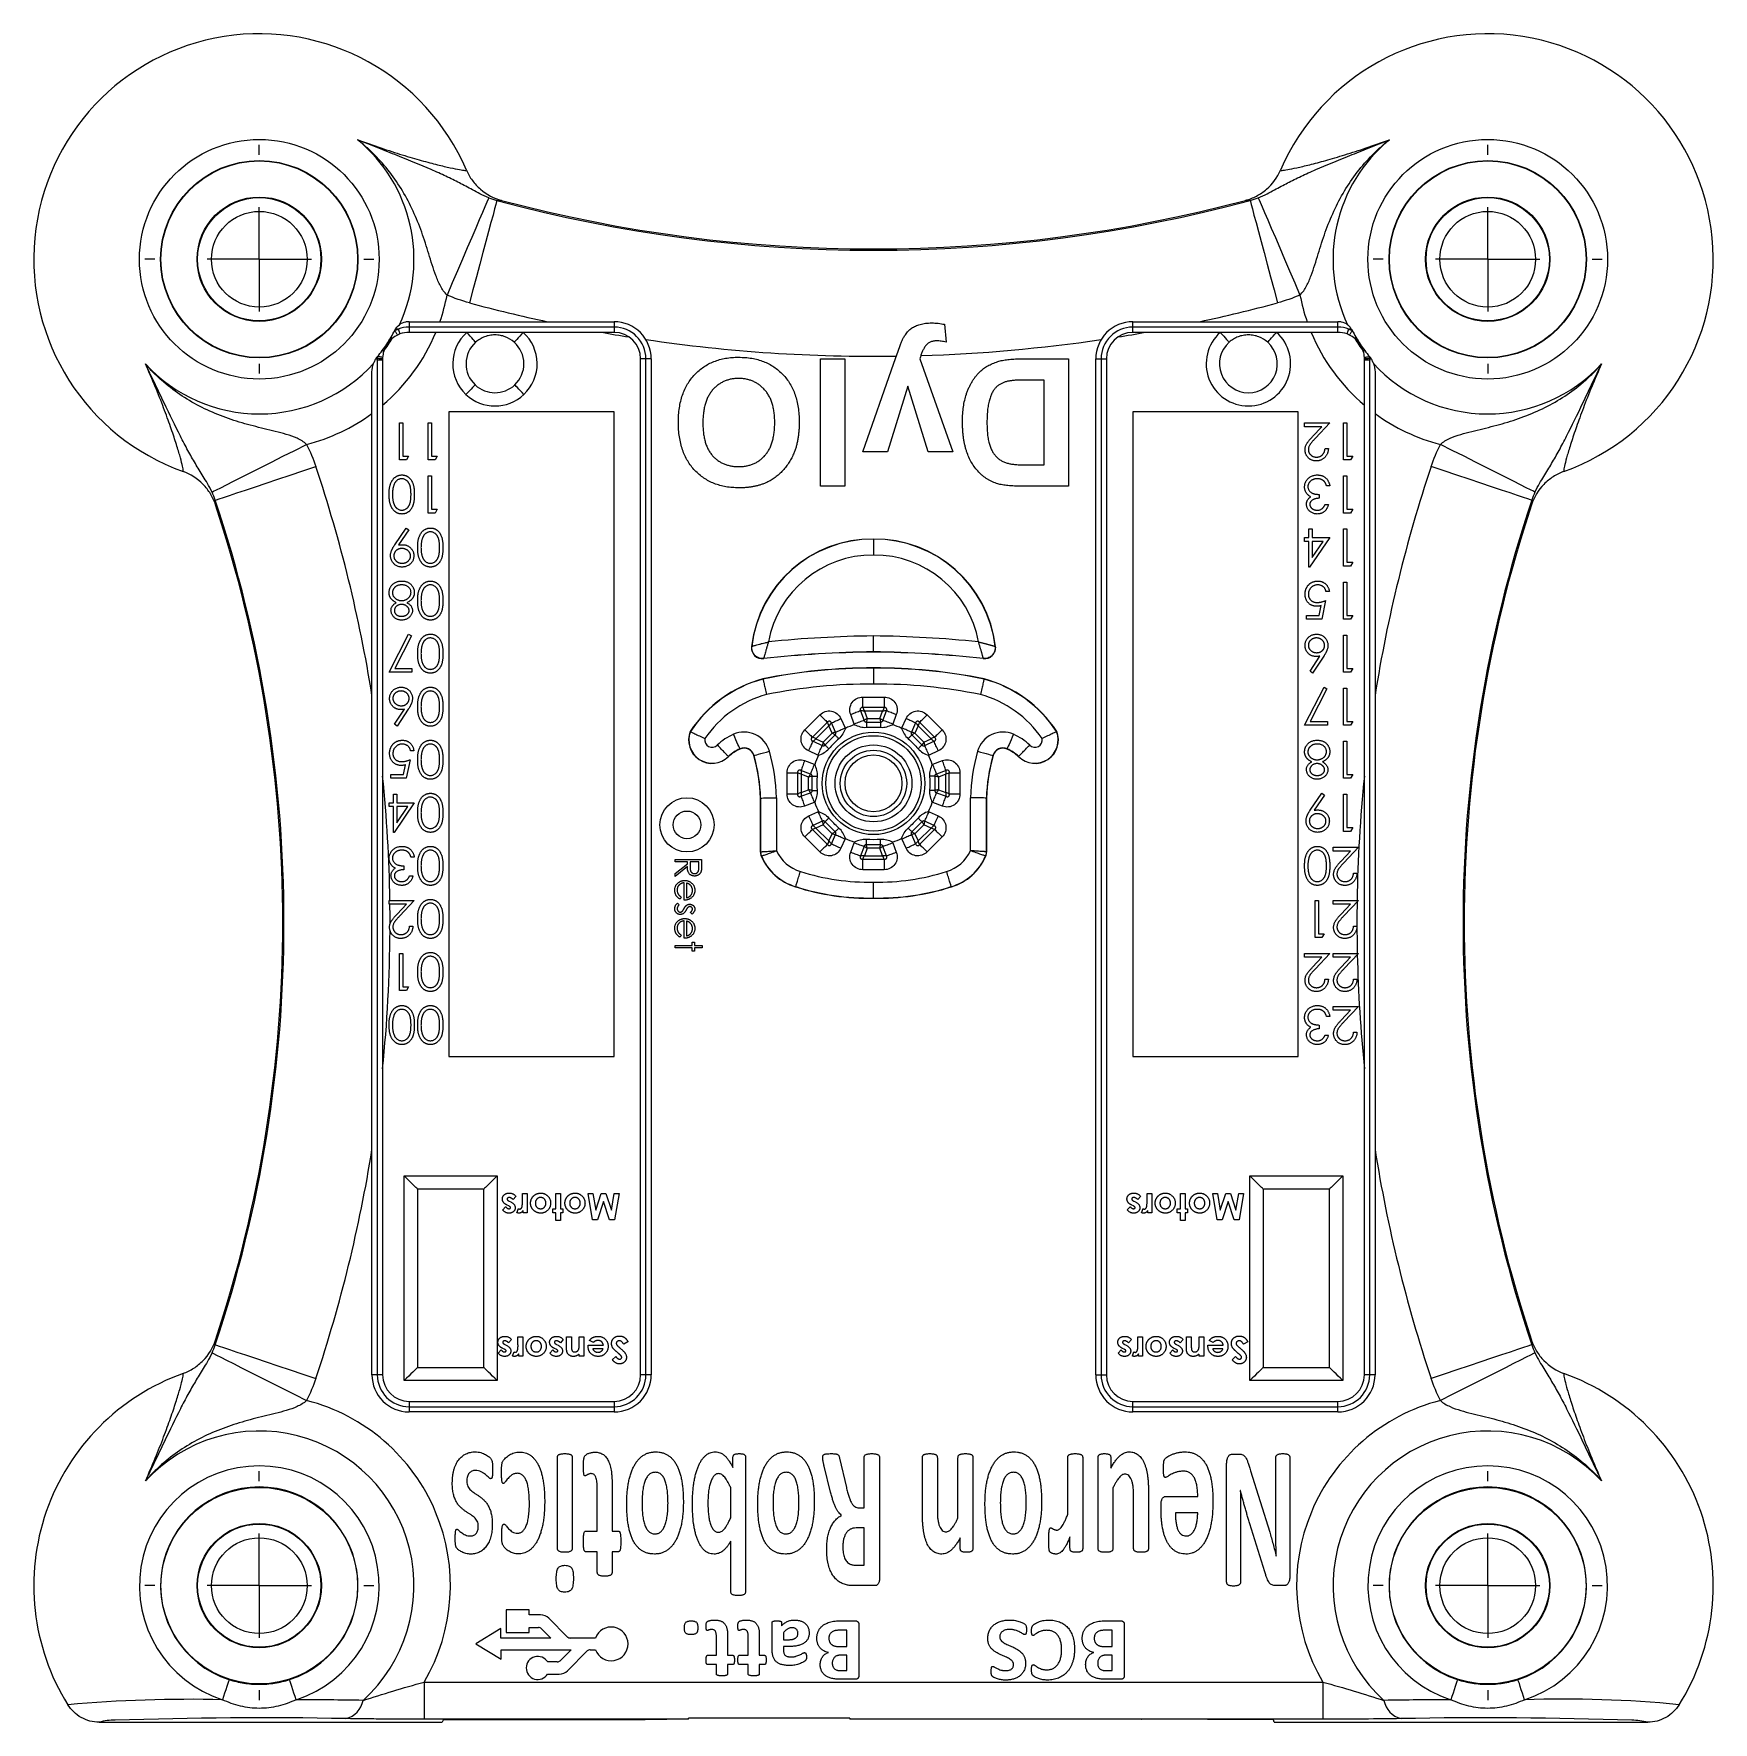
# Model space of a CAD drawing. Header units: millimetres. Extents: x 24.3 to 104.7, y 23.5 to 104.3.
import ezdxf

# ---------------------------------------------------------------- set-up
doc = ezdxf.new("R2010")
doc.units = ezdxf.units.MM

# ---------------------------------------------------------------- blocks, each defined once
blk = doc.blocks.new('SW_CENTERMARKSYMBOL_0')
at = {"color": 0, "linetype": 'Continuous', "lineweight": 0}
for p, q in [((0, 5), (0, 5.477)), ((0, 0), (0, 2.5)), ((-5, 0), (-5.477, 0)), ((0, 0), (-2.5, 0)), ((0, 0), (0, -2.5)), ((0, 0), (2.5, 0)), ((5, 0), (5.477, 0)), ((0, -5), (0, -5.477))]:
    blk.add_line(p, q, dxfattribs=at)
blk = doc.blocks.new('SW_CENTERMARKSYMBOL_1')
at = {"color": 0, "linetype": 'Continuous', "lineweight": 0}
for p, q in [((0, 5), (0, 5.477)), ((0, 0), (0, 2.5)), ((-5, 0), (-5.477, 0)), ((0, 0), (-2.5, 0)), ((0, 0), (0, -2.5)), ((0, 0), (2.5, 0)), ((5, 0), (5.477, 0)), ((0, -5), (0, -5.477))]:
    blk.add_line(p, q, dxfattribs=at)
blk = doc.blocks.new('SW_CENTERMARKSYMBOL_2')
at = {"color": 0, "linetype": 'Continuous', "lineweight": 0}
for p, q in [((0, 5), (0, 5.477)), ((0, 0), (0, 2.5)), ((-5, 0), (-5.477, 0)), ((0, 0), (-2.5, 0)), ((0, 0), (0, -2.5)), ((0, 0), (2.5, 0)), ((5, 0), (5.477, 0)), ((0, -5), (0, -5.477))]:
    blk.add_line(p, q, dxfattribs=at)
blk = doc.blocks.new('SW_CENTERMARKSYMBOL_3')
at = {"color": 0, "linetype": 'Continuous', "lineweight": 0}
for p, q in [((0, 5), (0, 5.477)), ((0, 0), (0, 2.5)), ((-5, 0), (-5.477, 0)), ((0, 0), (-2.5, 0)), ((0, 0), (0, -2.5)), ((0, 0), (2.5, 0)), ((5, 0), (5.477, 0)), ((0, -5), (0, -5.477))]:
    blk.add_line(p, q, dxfattribs=at)

msp = doc.modelspace()

# ---------------------------------------------------------------- linework, layer by layer
at = {"color": 7, "linetype": 'Continuous', "lineweight": 15}
for p, q in [((42.231, 90.555), (42.231, 90.301)), ((42.231, 90.555), (52.042, 90.555)), ((52.042, 90.555), (52.042, 90.301)), ((76.877, 90.301), (76.877, 90.555)), ((76.877, 90.555), (86.687, 90.555)), ((86.687, 90.301), (86.687, 90.555)), ((52.042, 90.301), (42.231, 90.301)), ((42.231, 90.301), (42.231, 90.047)), ((52.042, 90.047), (42.231, 90.047)), ((52.042, 90.301), (52.042, 90.047)), ((67.859, 90.432), (67.937, 89.582)), ((86.687, 90.301), (76.877, 90.301)), ((76.877, 90.047), (76.877, 90.301)), ((86.687, 90.047), (76.877, 90.047)), ((86.687, 90.047), (86.687, 90.301)), ((65.433, 88.571), (65.713, 89.375)), ((40.453, 40.139), (40.453, 88.159)), ((40.707, 88.874), (40.707, 88.721)), ((40.707, 88.721), (40.707, 40.139)), ((40.961, 88.721), (40.707, 88.721)), ((40.961, 88.721), (40.961, 40.139)), ((53.312, 40.139), (53.312, 88.777)), ((53.566, 88.777), (53.312, 88.777)), ((53.566, 40.139), (53.566, 88.777)), ((53.82, 88.777), (53.566, 88.777)), ((53.82, 88.777), (53.82, 40.139)), ((61.919, 82.681), (61.919, 88.777)), ((61.919, 88.777), (63.092, 88.777)), ((63.092, 88.777), (63.092, 82.681)), ((63.951, 84.322), (65.433, 88.571)), ((66.679, 88.777), (68.25, 84.322)), ((71.497, 88.777), (73.799, 88.777)), ((73.799, 88.777), (73.799, 82.681)), ((75.099, 88.777), (75.353, 88.777)), ((75.099, 40.139), (75.099, 88.777)), ((75.353, 88.777), (75.607, 88.777)), ((75.353, 88.777), (75.353, 40.139)), ((75.607, 88.777), (75.607, 40.139)), ((88.211, 88.721), (87.957, 88.721)), ((87.957, 40.139), (87.957, 88.721)), ((88.211, 88.721), (88.211, 88.874)), ((88.211, 40.139), (88.211, 88.721)), ((88.465, 88.159), (88.465, 40.139)), ((66.101, 87.477), (65.124, 84.322)), ((67.077, 84.322), (66.101, 87.477)), ((72.626, 87.761), (71.662, 87.761)), ((72.626, 83.697), (72.626, 87.761)), ((41.774, 85.714), (41.933, 85.714)), ((41.774, 83.936), (41.774, 85.714)), ((41.933, 85.714), (41.933, 84.118)), ((43.141, 83.936), (43.141, 85.714)), ((43.141, 85.714), (43.301, 85.714)), ((43.301, 85.714), (43.301, 84.118)), ((52.042, 86.237), (44.136, 86.237)), ((44.136, 86.237), (44.136, 55.379)), ((52.042, 55.379), (52.042, 86.237)), ((84.782, 86.237), (76.877, 86.237)), ((76.877, 86.237), (76.877, 55.379)), ((84.782, 55.379), (84.782, 86.237)), ((85.093, 85.531), (85.093, 85.714)), ((85.093, 85.714), (86.302, 85.714)), ((86.302, 85.714), (85.612, 84.978)), ((86.963, 83.936), (86.963, 85.714)), ((86.963, 85.714), (87.122, 85.714)), ((87.122, 85.714), (87.122, 84.118)), ((85.921, 85.531), (85.093, 85.531)), ((85.476, 85.057), (85.921, 85.531)), ((41.933, 84.118), (42.207, 84.118)), ((42.207, 84.118), (42.102, 83.936)), ((43.301, 84.118), (43.574, 84.118)), ((43.574, 84.118), (43.47, 83.936)), ((65.124, 84.322), (63.951, 84.322)), ((68.25, 84.322), (67.077, 84.322)), ((86.074, 84.483), (86.233, 84.483)), ((87.122, 84.118), (87.396, 84.118)), ((87.396, 84.118), (87.291, 83.936)), ((42.102, 83.936), (41.774, 83.936)), ((43.47, 83.936), (43.141, 83.936)), ((72.046, 83.697), (72.626, 83.697)), ((87.291, 83.936), (86.963, 83.936)), ((43.141, 81.396), (43.141, 83.174)), ((43.141, 83.174), (43.301, 83.174)), ((43.301, 83.174), (43.301, 81.578)), ((63.092, 82.681), (61.919, 82.681)), ((73.799, 82.681), (71.563, 82.681)), ((86.302, 82.695), (86.142, 82.695)), ((86.963, 83.174), (87.122, 83.174)), ((86.963, 81.396), (86.963, 83.174)), ((87.122, 83.174), (87.122, 81.578)), ((85.8, 82.285), (85.8, 82.102)), ((86.074, 81.806), (86.233, 81.806)), ((43.47, 81.396), (43.141, 81.396)), ((43.301, 81.578), (43.574, 81.578)), ((43.574, 81.578), (43.47, 81.396)), ((87.291, 81.396), (86.963, 81.396)), ((87.122, 81.578), (87.396, 81.578)), ((87.396, 81.578), (87.291, 81.396)), ((41.545, 79.879), (42.093, 80.679)), ((42.22, 80.591), (41.726, 79.868)), ((42.093, 80.679), (42.22, 80.591)), ((64.459, 80.153), (64.459, 80.144)), ((85.093, 80.041), (85.093, 80.224)), ((85.093, 80.224), (85.299, 80.224)), ((85.299, 80.041), (85.093, 80.041)), ((85.299, 80.224), (85.299, 80.634)), ((85.299, 80.634), (85.458, 80.634)), ((85.299, 78.81), (85.299, 80.041)), ((86.302, 80.224), (85.331, 78.81)), ((85.458, 80.634), (85.458, 80.224)), ((85.458, 80.224), (86.302, 80.224)), ((85.458, 80.041), (85.458, 79.269)), ((85.458, 79.269), (85.988, 80.041)), ((85.988, 80.041), (85.458, 80.041)), ((86.963, 78.856), (86.963, 80.634)), ((86.963, 80.634), (87.122, 80.634)), ((87.122, 80.634), (87.122, 79.038)), ((85.331, 78.81), (85.299, 78.81)), ((87.291, 78.856), (86.963, 78.856)), ((87.122, 79.038), (87.396, 79.038)), ((87.396, 79.038), (87.291, 78.856)), ((86.279, 77.638), (86.119, 77.638)), ((86.963, 76.316), (86.963, 78.094)), ((86.963, 78.094), (87.122, 78.094)), ((87.122, 78.094), (87.122, 76.498)), ((85.789, 76.498), (85.885, 76.966)), ((86.096, 77.205), (85.914, 76.316)), ((85.185, 76.316), (85.185, 76.498)), ((85.185, 76.498), (85.789, 76.498)), ((85.914, 76.316), (85.185, 76.316)), ((87.291, 76.316), (86.963, 76.316)), ((87.122, 76.498), (87.396, 76.498)), ((87.396, 76.498), (87.291, 76.316)), ((41.272, 73.776), (42.207, 75.599)), ((42.344, 75.524), (41.542, 73.958)), ((42.207, 75.599), (42.344, 75.524)), ((86.963, 75.554), (87.122, 75.554)), ((86.963, 73.776), (86.963, 75.554)), ((87.122, 75.554), (87.122, 73.958)), ((58.621, 75.014), (58.63, 75.013)), ((59.206, 74.425), (59.205, 74.434)), ((64.459, 74.74), (64.459, 74.749)), ((69.713, 74.425), (69.714, 74.434)), ((70.298, 75.014), (70.289, 75.013)), ((85.358, 73.827), (85.828, 74.545)), ((86.012, 74.542), (85.481, 73.73)), ((42.366, 73.776), (41.272, 73.776)), ((41.542, 73.958), (42.366, 73.958)), ((42.366, 73.958), (42.366, 73.776)), ((64.459, 73.973), (64.459, 73.982)), ((85.481, 73.73), (85.358, 73.827)), ((87.291, 73.776), (86.963, 73.776)), ((87.122, 73.958), (87.396, 73.958)), ((87.396, 73.958), (87.291, 73.776)), ((59.166, 73.449), (59.164, 73.458)), ((69.752, 73.449), (69.754, 73.458)), ((85.093, 71.236), (86.028, 73.059)), ((86.166, 72.984), (85.363, 71.418)), ((86.028, 73.059), (86.166, 72.984)), ((86.963, 71.236), (86.963, 73.014)), ((86.963, 73.014), (87.122, 73.014)), ((87.122, 73.014), (87.122, 71.418)), ((41.537, 71.287), (42.006, 72.005)), ((42.19, 72.002), (41.66, 71.19)), ((63.951, 72.084), (63.951, 72.588)), ((63.951, 72.588), (64.968, 72.588)), ((64.968, 72.084), (63.951, 72.084)), ((64.968, 72.588), (64.968, 72.084)), ((41.66, 71.19), (41.537, 71.287)), ((61.177, 71.017), (61.896, 71.736)), ((62.252, 71.38), (61.533, 70.661)), ((62.32, 71.21), (61.703, 70.593)), ((62.478, 70.865), (62.32, 71.21)), ((62.645, 70.903), (62.442, 71.346)), ((62.9, 71.556), (63.103, 71.113)), ((63.537, 71.293), (63.368, 71.75)), ((63.841, 71.925), (64.01, 71.469)), ((64.023, 71.916), (64.155, 71.56)), ((64.895, 71.916), (64.023, 71.916)), ((64.12, 71.392), (64.798, 71.392)), ((64.12, 71.392), (64.12, 71.138)), ((64.155, 71.56), (64.763, 71.56)), ((64.763, 71.56), (64.895, 71.916)), ((64.798, 71.392), (64.798, 71.138)), ((64.909, 71.469), (65.078, 71.925)), ((65.551, 71.75), (65.381, 71.293)), ((65.815, 71.113), (66.018, 71.556)), ((66.477, 71.346), (66.273, 70.903)), ((66.599, 71.21), (66.441, 70.865)), ((67.216, 70.593), (66.599, 71.21)), ((67.386, 70.661), (66.667, 71.38)), ((67.023, 71.736), (67.742, 71.017)), ((86.188, 71.236), (85.093, 71.236)), ((85.363, 71.418), (86.188, 71.418)), ((86.188, 71.418), (86.188, 71.236)), ((87.291, 71.236), (86.963, 71.236)), ((87.122, 71.418), (87.396, 71.418)), ((87.396, 71.418), (87.291, 71.236)), ((55.698, 70.939), (55.69, 70.943)), ((61.567, 70.471), (62.01, 70.268)), ((61.703, 70.593), (62.048, 70.435)), ((62.048, 70.435), (62.478, 70.865)), ((62.142, 70.292), (62.621, 70.771)), ((66.297, 70.771), (66.777, 70.292)), ((66.441, 70.865), (66.871, 70.435)), ((66.871, 70.435), (67.216, 70.593)), ((66.909, 70.268), (67.352, 70.471)), ((73.221, 70.939), (73.229, 70.943)), ((86.963, 70.474), (87.122, 70.474)), ((86.963, 68.696), (86.963, 70.474)), ((87.122, 70.474), (87.122, 68.878)), ((42.275, 69.585), (42.093, 68.696)), ((42.457, 70.018), (42.298, 70.018)), ((57.512, 69.744), (57.519, 69.737)), ((58.064, 70.107), (58.067, 70.099)), ((58.74, 69.788), (58.731, 69.786)), ((61.163, 69.545), (61.62, 69.376)), ((61.799, 69.81), (61.357, 70.013)), ((67.562, 70.013), (67.119, 69.81)), ((67.299, 69.376), (67.756, 69.545)), ((70.178, 69.788), (70.187, 69.786)), ((70.855, 70.107), (70.851, 70.099)), ((71.406, 69.744), (71.4, 69.737)), ((41.363, 68.696), (41.363, 68.878)), ((41.363, 68.878), (41.968, 68.878)), ((41.968, 68.878), (42.064, 69.346)), ((60.325, 68.962), (60.829, 68.962)), ((60.325, 67.945), (60.325, 68.962)), ((60.829, 68.962), (60.829, 67.945)), ((61.444, 68.903), (60.988, 69.072)), ((61.353, 68.758), (60.997, 68.89)), ((60.997, 68.89), (60.997, 68.018)), ((61.353, 68.15), (61.353, 68.758)), ((61.521, 68.115), (61.521, 68.793)), ((61.521, 68.793), (61.775, 68.793)), ((67.398, 68.793), (67.143, 68.793)), ((67.398, 68.793), (67.398, 68.115)), ((67.931, 69.072), (67.474, 68.903)), ((67.921, 68.89), (67.566, 68.758)), ((67.566, 68.758), (67.566, 68.15)), ((67.921, 68.018), (67.921, 68.89)), ((68.089, 67.945), (68.089, 68.962)), ((68.089, 68.962), (68.593, 68.962)), ((68.593, 68.962), (68.593, 67.945)), ((87.122, 68.878), (87.396, 68.878)), ((87.396, 68.878), (87.291, 68.696)), ((42.093, 68.696), (41.363, 68.696)), ((41.477, 67.524), (41.477, 67.934)), ((41.477, 67.934), (41.637, 67.934)), ((41.637, 67.934), (41.637, 67.524)), ((60.829, 67.945), (60.325, 67.945)), ((60.988, 67.835), (61.444, 68.004)), ((60.997, 68.018), (61.353, 68.15)), ((61.521, 68.115), (61.775, 68.115)), ((67.398, 68.115), (67.143, 68.115)), ((67.474, 68.004), (67.931, 67.835)), ((67.566, 68.15), (67.921, 68.018)), ((68.593, 67.945), (68.089, 67.945)), ((85.367, 67.179), (85.914, 67.979)), ((85.914, 67.979), (86.042, 67.891)), ((87.291, 68.696), (86.963, 68.696)), ((86.963, 66.156), (86.963, 67.934)), ((86.963, 67.934), (87.122, 67.934)), ((87.122, 67.934), (87.122, 66.338)), ((41.272, 67.524), (41.477, 67.524)), ((41.272, 67.341), (41.272, 67.524)), ((41.477, 67.341), (41.272, 67.341)), ((41.477, 66.11), (41.477, 67.341)), ((42.48, 67.524), (41.51, 66.11)), ((41.637, 67.524), (42.48, 67.524)), ((42.167, 67.341), (41.637, 67.341)), ((41.637, 67.341), (41.637, 66.569)), ((41.637, 66.569), (42.167, 67.341)), ((59.047, 67.752), (59.047, 65.18)), ((59.057, 67.752), (59.047, 67.752)), ((59.057, 65.18), (59.057, 67.752)), ((59.818, 67.765), (59.818, 65.23)), ((61.62, 67.532), (61.163, 67.362)), ((61.357, 66.894), (61.799, 67.098)), ((67.119, 67.098), (67.562, 66.894)), ((67.756, 67.362), (67.299, 67.532)), ((69.1, 65.23), (69.1, 67.765)), ((69.862, 67.752), (69.862, 65.18)), ((69.862, 67.752), (69.871, 67.752)), ((69.871, 65.18), (69.871, 67.752)), ((86.042, 67.891), (85.547, 67.168)), ((62.01, 66.639), (61.567, 66.436)), ((62.048, 66.472), (61.703, 66.314)), ((61.703, 66.314), (62.32, 65.697)), ((62.478, 66.042), (62.048, 66.472)), ((62.621, 66.136), (62.142, 66.616)), ((66.777, 66.616), (66.297, 66.136)), ((66.871, 66.472), (66.441, 66.042)), ((66.599, 65.697), (67.216, 66.314)), ((67.216, 66.314), (66.871, 66.472)), ((67.352, 66.436), (66.909, 66.639)), ((87.122, 66.338), (87.396, 66.338)), ((87.396, 66.338), (87.291, 66.156)), ((41.51, 66.11), (41.477, 66.11)), ((61.896, 65.171), (61.177, 65.89)), ((61.533, 66.246), (62.252, 65.527)), ((62.32, 65.697), (62.478, 66.042)), ((62.442, 65.561), (62.645, 66.004)), ((63.103, 65.794), (62.9, 65.351)), ((63.368, 65.157), (63.537, 65.614)), ((64.12, 65.515), (64.12, 65.769)), ((64.798, 65.515), (64.12, 65.515)), ((64.798, 65.515), (64.798, 65.769)), ((65.381, 65.614), (65.551, 65.157)), ((66.018, 65.351), (65.815, 65.794)), ((66.273, 66.004), (66.477, 65.561)), ((66.441, 66.042), (66.599, 65.697)), ((66.667, 65.527), (67.386, 66.246)), ((67.742, 65.89), (67.023, 65.171)), ((87.291, 66.156), (86.963, 66.156)), ((42.48, 64.915), (42.321, 64.915)), ((54.963, 64.703), (54.963, 64.817)), ((54.963, 64.817), (56.233, 64.817)), ((55.549, 64.703), (54.963, 64.703)), ((55.549, 64.61), (55.549, 64.703)), ((55.679, 64.703), (55.677, 64.47)), ((56.103, 64.703), (55.679, 64.703)), ((56.103, 64.465), (56.103, 64.703)), ((56.233, 64.817), (56.233, 64.563)), ((59.057, 65.18), (59.047, 65.18)), ((59.097, 64.98), (59.088, 64.976)), ((64.01, 65.439), (63.841, 64.982)), ((63.951, 64.824), (64.968, 64.824)), ((63.951, 64.32), (63.951, 64.824)), ((64.155, 65.347), (64.023, 64.992)), ((64.023, 64.992), (64.895, 64.992)), ((64.763, 65.347), (64.155, 65.347)), ((64.895, 64.992), (64.763, 65.347)), ((65.078, 64.982), (64.909, 65.439)), ((64.968, 64.824), (64.968, 64.32)), ((69.822, 64.98), (69.83, 64.976)), ((69.862, 65.18), (69.871, 65.18)), ((86.461, 65.211), (86.461, 65.394)), ((86.461, 65.394), (87.669, 65.394)), ((87.289, 65.211), (86.461, 65.211)), ((86.844, 64.737), (87.289, 65.211)), ((87.669, 65.394), (86.98, 64.658)), ((41.979, 64.505), (41.979, 64.322)), ((42.252, 64.026), (42.412, 64.026)), ((54.963, 64.144), (55.549, 64.61)), ((55.549, 64.469), (54.963, 64.003)), ((54.963, 64.003), (54.963, 64.144)), ((64.968, 64.32), (63.951, 64.32)), ((87.441, 64.163), (87.601, 64.163)), ((55.402, 62.863), (55.402, 63.693)), ((55.516, 63.681), (55.516, 62.977)), ((60.735, 63.51), (60.733, 63.501)), ((68.183, 63.51), (68.186, 63.501)), ((41.272, 62.671), (41.272, 62.854)), ((41.272, 62.854), (42.48, 62.854)), ((42.099, 62.671), (41.272, 62.671)), ((41.655, 62.197), (42.099, 62.671)), ((42.48, 62.854), (41.791, 62.118)), ((55.072, 62.716), (55.158, 62.641)), ((55.256, 63.013), (55.203, 62.912)), ((55.775, 62.195), (55.696, 62.273)), ((64.459, 62.967), (64.459, 62.958)), ((85.595, 62.854), (85.754, 62.854)), ((85.595, 61.076), (85.595, 62.854)), ((85.754, 62.854), (85.754, 61.258)), ((86.461, 62.671), (86.461, 62.854)), ((86.461, 62.854), (87.669, 62.854)), ((87.289, 62.671), (86.461, 62.671)), ((86.844, 62.197), (87.289, 62.671)), ((87.669, 62.854), (86.98, 62.118)), ((42.252, 61.623), (42.412, 61.623)), ((55.402, 61.039), (55.402, 61.87)), ((55.516, 61.858), (55.516, 61.153)), ((87.441, 61.623), (87.601, 61.623)), ((54.963, 60.697), (55.777, 60.697)), ((54.963, 60.583), (54.963, 60.697)), ((55.256, 61.189), (55.203, 61.088)), ((55.777, 60.697), (55.777, 60.86)), ((55.777, 60.86), (55.891, 60.86)), ((55.891, 60.86), (55.891, 60.697)), ((55.891, 60.697), (56.265, 60.697)), ((56.265, 60.697), (56.265, 60.583)), ((85.924, 61.076), (85.595, 61.076)), ((85.754, 61.258), (86.028, 61.258)), ((86.028, 61.258), (85.924, 61.076)), ((41.774, 58.536), (41.774, 60.314)), ((41.774, 60.314), (41.933, 60.314)), ((41.933, 60.314), (41.933, 58.718)), ((55.777, 60.583), (54.963, 60.583)), ((55.777, 60.421), (55.777, 60.583)), ((55.891, 60.421), (55.777, 60.421)), ((56.265, 60.583), (55.891, 60.583)), ((55.891, 60.583), (55.891, 60.421)), ((85.093, 60.131), (85.093, 60.314)), ((85.093, 60.314), (86.302, 60.314)), ((85.921, 60.131), (85.093, 60.131)), ((85.476, 59.657), (85.921, 60.131)), ((86.302, 60.314), (85.612, 59.578)), ((86.461, 60.131), (86.461, 60.314)), ((86.461, 60.314), (87.669, 60.314)), ((87.289, 60.131), (86.461, 60.131)), ((86.844, 59.657), (87.289, 60.131)), ((87.669, 60.314), (86.98, 59.578)), ((86.074, 59.083), (86.233, 59.083)), ((87.441, 59.083), (87.601, 59.083)), ((42.102, 58.536), (41.774, 58.536)), ((41.933, 58.718), (42.207, 58.718)), ((42.207, 58.718), (42.102, 58.536)), ((86.461, 57.591), (86.461, 57.774)), ((86.461, 57.774), (87.669, 57.774)), ((87.289, 57.591), (86.461, 57.591)), ((86.844, 57.117), (87.289, 57.591)), ((87.669, 57.774), (86.98, 57.038)), ((85.8, 56.885), (85.8, 56.702)), ((86.302, 57.295), (86.142, 57.295)), ((86.074, 56.406), (86.233, 56.406)), ((87.441, 56.543), (87.601, 56.543)), ((44.136, 55.379), (52.042, 55.379)), ((76.877, 55.379), (84.782, 55.379)), ((41.998, 49.669), (46.446, 49.669)), ((41.998, 39.861), (41.998, 49.669)), ((46.446, 49.669), (46.446, 39.861)), ((82.473, 49.669), (86.921, 49.669)), ((82.473, 39.861), (82.473, 49.669)), ((86.921, 49.669), (86.921, 39.861)), ((42.633, 49.034), (42.633, 40.496)), ((45.811, 49.034), (42.633, 49.034)), ((45.811, 40.496), (45.811, 49.034)), ((47.344, 48.684), (47.206, 48.531)), ((47.654, 48.448), (47.654, 48.824)), ((47.654, 48.824), (47.882, 48.824)), ((47.882, 48.824), (47.882, 47.896)), ((49.249, 48.824), (49.477, 48.824)), ((49.249, 48.091), (49.249, 48.824)), ((49.477, 48.824), (49.477, 48.091)), ((51.011, 47.554), (50.796, 48.824)), ((50.796, 48.824), (51.027, 48.824)), ((51.027, 48.824), (51.163, 48.021)), ((51.163, 48.021), (51.427, 48.824)), ((51.427, 48.824), (51.649, 48.824)), ((51.649, 48.824), (51.912, 48.021)), ((51.912, 48.021), (52.047, 48.824)), ((52.047, 48.824), (52.278, 48.824)), ((52.278, 48.824), (52.063, 47.554)), ((77.243, 48.684), (77.105, 48.531)), ((77.552, 48.448), (77.552, 48.824)), ((77.552, 48.824), (77.78, 48.824)), ((77.78, 48.824), (77.78, 47.896)), ((79.148, 48.091), (79.148, 48.824)), ((79.148, 48.824), (79.376, 48.824)), ((79.376, 48.824), (79.376, 48.091)), ((80.695, 48.824), (80.926, 48.824)), ((80.91, 47.554), (80.695, 48.824)), ((80.926, 48.824), (81.061, 48.021)), ((81.061, 48.021), (81.325, 48.824)), ((81.325, 48.824), (81.548, 48.824)), ((81.548, 48.824), (81.81, 48.021)), ((81.81, 48.021), (81.946, 48.824)), ((81.946, 48.824), (82.177, 48.824)), ((82.177, 48.824), (81.962, 47.554)), ((83.107, 49.034), (83.107, 40.496)), ((86.286, 49.034), (83.107, 49.034)), ((86.286, 40.496), (86.286, 49.034)), ((46.709, 48.039), (46.849, 48.189)), ((47.003, 48.224), (46.921, 48.265)), ((47.019, 48.454), (47.095, 48.416)), ((47.393, 47.902), (47.464, 48.095)), ((47.655, 48.403), (47.654, 48.448)), ((47.686, 47.896), (47.686, 48.01)), ((47.882, 47.896), (47.686, 47.896)), ((49.103, 48.091), (49.249, 48.091)), ((49.103, 47.896), (49.103, 48.091)), ((49.249, 47.896), (49.103, 47.896)), ((49.249, 47.521), (49.249, 47.896)), ((49.477, 48.091), (49.591, 48.091)), ((49.591, 47.896), (49.477, 47.896)), ((49.477, 47.896), (49.477, 47.521)), ((49.591, 48.091), (49.591, 47.896)), ((51.537, 48.439), (51.245, 47.554)), ((51.827, 47.554), (51.537, 48.439)), ((76.608, 48.039), (76.747, 48.189)), ((76.902, 48.224), (76.819, 48.265)), ((76.918, 48.454), (76.993, 48.416)), ((77.292, 47.902), (77.363, 48.095)), ((77.553, 48.403), (77.552, 48.448)), ((77.585, 47.896), (77.585, 48.01)), ((77.78, 47.896), (77.585, 47.896)), ((79.002, 47.896), (79.002, 48.091)), ((79.002, 48.091), (79.148, 48.091)), ((79.148, 47.896), (79.002, 47.896)), ((79.148, 47.521), (79.148, 47.896)), ((79.376, 48.091), (79.49, 48.091)), ((79.376, 47.896), (79.376, 47.521)), ((79.49, 47.896), (79.376, 47.896)), ((79.49, 48.091), (79.49, 47.896)), ((81.436, 48.439), (81.144, 47.554)), ((81.725, 47.554), (81.436, 48.439)), ((49.477, 47.521), (49.249, 47.521)), ((51.245, 47.554), (51.011, 47.554)), ((52.063, 47.554), (51.827, 47.554)), ((79.376, 47.521), (79.148, 47.521)), ((81.144, 47.554), (80.91, 47.554)), ((81.962, 47.554), (81.725, 47.554)), ((46.498, 41.18), (46.637, 41.33)), ((46.791, 41.365), (46.709, 41.407)), ((46.807, 41.596), (46.883, 41.558)), ((47.133, 41.826), (46.995, 41.672)), ((47.182, 41.044), (47.252, 41.237)), ((47.442, 41.589), (47.442, 41.965)), ((47.442, 41.965), (47.67, 41.965)), ((47.443, 41.544), (47.442, 41.589)), ((47.67, 41.965), (47.67, 41.037)), ((48.973, 41.18), (49.112, 41.33)), ((49.266, 41.365), (49.184, 41.407)), ((49.282, 41.596), (49.358, 41.558)), ((49.608, 41.826), (49.47, 41.672)), ((49.77, 41.357), (49.77, 41.965)), ((49.77, 41.965), (49.998, 41.965)), ((49.998, 41.965), (49.998, 41.562)), ((50.373, 41.596), (50.373, 41.965)), ((50.373, 41.965), (50.601, 41.965)), ((50.601, 41.965), (50.601, 41.037)), ((50.796, 41.515), (50.797, 41.558)), ((50.797, 41.558), (51.529, 41.558)), ((51.052, 41.69), (50.861, 41.781)), ((51.513, 41.379), (51.024, 41.379)), ((52.701, 41.727), (52.501, 41.607)), ((76.168, 41.18), (76.308, 41.33)), ((76.462, 41.365), (76.38, 41.407)), ((76.478, 41.596), (76.554, 41.558)), ((76.803, 41.826), (76.665, 41.672)), ((76.852, 41.044), (76.923, 41.237)), ((77.113, 41.589), (77.113, 41.965)), ((77.113, 41.965), (77.341, 41.965)), ((77.114, 41.544), (77.113, 41.589)), ((77.341, 41.965), (77.341, 41.037)), ((78.643, 41.18), (78.783, 41.33)), ((78.937, 41.365), (78.854, 41.407)), ((78.953, 41.596), (79.029, 41.558)), ((79.278, 41.826), (79.14, 41.672)), ((79.441, 41.357), (79.441, 41.965)), ((79.441, 41.965), (79.669, 41.965)), ((79.669, 41.965), (79.669, 41.562)), ((80.044, 41.596), (80.044, 41.965)), ((80.044, 41.965), (80.272, 41.965)), ((80.272, 41.965), (80.272, 41.037)), ((80.467, 41.515), (80.468, 41.558)), ((80.468, 41.558), (81.2, 41.558)), ((80.723, 41.69), (80.532, 41.781)), ((81.183, 41.379), (80.695, 41.379)), ((82.372, 41.727), (82.171, 41.607)), ((42.633, 40.496), (45.811, 40.496)), ((47.475, 41.037), (47.475, 41.151)), ((47.67, 41.037), (47.475, 41.037)), ((50.373, 41.037), (50.373, 41.135)), ((50.601, 41.037), (50.373, 41.037)), ((51.952, 40.865), (52.123, 41.021)), ((77.145, 41.037), (77.145, 41.151)), ((77.341, 41.037), (77.145, 41.037)), ((80.044, 41.037), (80.044, 41.135)), ((80.272, 41.037), (80.044, 41.037)), ((81.623, 40.865), (81.793, 41.021)), ((83.107, 40.496), (86.286, 40.496)), ((40.707, 40.139), (40.453, 40.139)), ((40.961, 40.139), (40.707, 40.139)), ((46.446, 39.861), (41.998, 39.861)), ((53.566, 40.139), (53.312, 40.139)), ((53.82, 40.139), (53.566, 40.139)), ((75.099, 40.139), (75.353, 40.139)), ((75.353, 40.139), (75.607, 40.139)), ((86.921, 39.861), (82.473, 39.861)), ((88.211, 40.139), (87.957, 40.139)), ((88.465, 40.139), (88.211, 40.139)), ((42.231, 38.869), (52.042, 38.869)), ((42.231, 38.869), (42.231, 38.615)), ((52.042, 38.869), (52.042, 38.615)), ((76.877, 38.615), (76.877, 38.869)), ((76.877, 38.869), (86.687, 38.869)), ((86.687, 38.615), (86.687, 38.869)), ((42.231, 38.615), (52.042, 38.615)), ((42.231, 38.615), (42.231, 38.361)), ((52.042, 38.361), (42.231, 38.361)), ((52.042, 38.615), (52.042, 38.361)), ((76.877, 38.361), (76.877, 38.615)), ((76.877, 38.615), (86.687, 38.615)), ((86.687, 38.361), (76.877, 38.361)), ((86.687, 38.361), (86.687, 38.615)), ((49.328, 31.845), (49.328, 36.173)), ((50.042, 36.173), (50.042, 31.845)), ((57.73, 35.702), (57.73, 36.173)), ((58.34, 36.173), (58.34, 29.78)), ((62.408, 34.529), (62.1, 35.769)), ((62.831, 36.154), (63.16, 34.748)), ((64.005, 33.767), (64.005, 36.163)), ((64.75, 36.163), (64.75, 30.451)), ((66.803, 33.495), (66.803, 36.173)), ((67.515, 36.173), (67.515, 33.698)), ((68.504, 33.29), (68.504, 36.173)), ((69.219, 36.173), (69.219, 31.837)), ((73.76, 33.47), (73.76, 36.173)), ((74.474, 36.173), (74.474, 31.837)), ((75.209, 31.837), (75.209, 36.173)), ((75.82, 36.173), (75.82, 35.673)), ((81.363, 30.236), (81.363, 35.89)), ((81.644, 36.349), (81.961, 36.349)), ((83.717, 32.867), (83.717, 36.158)), ((84.388, 36.158), (84.388, 30.504)), ((51.948, 34.885), (51.948, 32.662)), ((82.511, 35.551), (83.424, 32.609)), ((51.236, 32.662), (51.236, 34.701)), ((57.625, 33.295), (57.625, 34.734)), ((75.919, 34.719), (75.919, 31.837)), ((76.911, 31.837), (76.911, 34.287)), ((77.623, 34.49), (77.623, 31.837)), ((78.44, 34.316), (79.98, 34.316)), ((82.02, 34.603), (82.018, 34.603)), ((63.772, 33.767), (64.005, 33.767)), ((78.222, 33.684), (78.222, 33.878)), ((79.98, 33.528), (78.914, 33.528)), ((82.034, 33.188), (82.034, 30.236)), ((50.683, 32.662), (51.236, 32.662)), ((51.948, 32.662), (52.252, 32.662)), ((64.005, 32.809), (63.625, 32.809)), ((64.005, 31.024), (64.005, 32.809)), ((68.61, 31.837), (68.61, 32.337)), ((73.865, 31.837), (73.865, 32.376)), ((83.192, 30.703), (82.476, 33.004)), ((51.236, 31.671), (50.686, 31.671)), ((51.236, 30.703), (51.236, 31.671)), ((52.249, 31.671), (51.948, 31.671)), ((51.948, 31.671), (51.948, 30.703)), ((57.625, 29.78), (57.625, 32.177)), ((63.67, 31.024), (64.005, 31.024)), ((83.734, 31.452), (83.74, 31.452)), ((64.53, 30.048), (63.579, 30.048)), ((84.119, 30.048), (83.72, 30.048)), ((46.882, 28.896), (46.882, 27.798)), ((47.978, 28.896), (46.882, 28.896)), ((47.978, 28.65), (47.978, 28.896)), ((48.521, 28.65), (47.978, 28.65)), ((49.803, 27.599), (48.916, 28.486)), ((62.853, 28.36), (63.592, 28.36)), ((75.557, 28.36), (76.296, 28.36)), ((46.626, 27.996), (45.42, 27.259)), ((46.626, 27.54), (46.626, 27.996)), ((49.012, 27.54), (46.626, 27.54)), ((46.882, 27.798), (47.978, 27.798)), ((47.978, 28.045), (48.423, 28.045)), ((47.978, 27.798), (47.978, 28.045)), ((48.567, 27.985), (49.012, 27.54)), ((51.147, 27.54), (49.946, 27.54)), ((56.939, 26.717), (56.939, 27.631)), ((57.473, 27.709), (57.473, 26.717)), ((58.459, 26.717), (58.459, 27.631)), ((58.993, 27.709), (58.993, 26.717)), ((59.61, 26.984), (59.61, 28.28)), ((60.06, 28.28), (60.06, 28.126)), ((60.144, 27.795), (60.144, 27.456)), ((63.184, 27.908), (62.781, 27.908)), ((63.184, 27.128), (63.184, 27.908)), ((63.76, 28.181), (63.76, 25.745)), ((75.889, 27.908), (75.485, 27.908)), ((75.889, 27.128), (75.889, 27.908)), ((76.464, 28.181), (76.464, 25.745)), ((45.42, 27.259), (46.635, 26.527)), ((46.635, 26.527), (46.635, 26.981)), ((46.635, 26.981), (49.99, 26.981)), ((49.99, 26.981), (49.462, 26.452)), ((49.81, 25.975), (50.756, 26.921)), ((50.9, 26.981), (51.147, 26.981)), ((56.528, 26.717), (56.939, 26.717)), ((57.473, 26.717), (57.714, 26.717)), ((58.048, 26.717), (58.459, 26.717)), ((58.993, 26.717), (59.234, 26.717)), ((60.144, 27.456), (60.352, 27.456)), ((60.333, 27.128), (60.144, 27.128)), ((60.144, 27.128), (60.144, 27.007)), ((62.853, 27.128), (63.184, 27.128)), ((63.184, 26.717), (62.881, 26.717)), ((63.184, 25.977), (63.184, 26.717)), ((75.557, 27.128), (75.889, 27.128)), ((75.889, 26.717), (75.585, 26.717)), ((75.889, 25.977), (75.889, 26.717)), ((49.318, 26.393), (48.863, 26.393)), ((56.939, 26.265), (56.53, 26.265)), ((56.939, 25.824), (56.939, 26.265)), ((57.712, 26.265), (57.473, 26.265)), ((57.473, 26.265), (57.473, 25.824)), ((58.459, 26.265), (58.05, 26.265)), ((58.459, 25.824), (58.459, 26.265)), ((59.232, 26.265), (58.993, 26.265)), ((58.993, 26.265), (58.993, 25.824)), ((62.91, 25.977), (63.184, 25.977)), ((75.614, 25.977), (75.889, 25.977)), ((42.955, 25.428), (42.955, 23.65)), ((42.955, 25.428), (85.963, 25.428)), ((48.858, 25.812), (49.415, 25.812)), ((63.592, 25.566), (62.893, 25.566)), ((76.296, 25.566), (75.597, 25.566)), ((85.963, 25.428), (85.963, 23.65)), ((27.401, 23.508), (43.812, 23.508)), ((55.603, 23.65), (42.955, 23.65)), ((43.86, 23.61), (43.812, 23.508)), ((53.525, 23.624), (44.368, 23.624)), ((55.603, 23.65), (53.525, 23.624)), ((55.603, 23.65), (55.603, 23.65)), ((63.33, 23.703), (55.607, 23.703)), ((69.262, 23.65), (63.333, 23.65)), ((77.295, 23.661), (69.264, 23.661)), ((85.963, 23.65), (77.297, 23.65)), ((83.585, 23.619), (77.297, 23.65)), ((83.585, 23.619), (83.6, 23.619)), ((83.637, 23.508), (83.6, 23.619)), ((83.637, 23.508), (101.518, 23.508))]:
    msp.add_line(p, q, dxfattribs=at)
at = {"color": 7, "linetype": 'Continuous', "lineweight": 15, "flags": 128}
for points in [[(46.043, 96.491), (46.013, 96.42), (45.951, 96.276), (45.859, 96.062), (45.739, 95.78), (45.591, 95.436), (45.419, 95.035), (45.225, 94.582), (45.012, 94.086), (44.784, 93.554), (44.544, 92.995), (44.296, 92.417), (44.044, 91.83)], [(46.434, 96.362), (46.419, 96.305), (46.382, 96.168), (46.324, 95.953), (46.246, 95.663), (46.15, 95.304), (46.036, 94.881), (45.907, 94.402), (45.765, 93.874), (45.612, 93.306), (45.451, 92.707), (45.284, 92.088), (45.114, 91.459)], [(82.484, 96.362), (82.499, 96.305), (82.536, 96.168), (82.594, 95.953), (82.672, 95.663), (82.769, 95.304), (82.883, 94.881), (83.012, 94.402), (83.154, 93.874), (83.307, 93.306), (83.468, 92.707), (83.635, 92.088), (83.804, 91.459)], [(82.875, 96.491), (82.906, 96.42), (82.967, 96.276), (83.059, 96.062), (83.18, 95.78), (83.328, 95.436), (83.5, 95.035), (83.694, 94.582), (83.907, 94.086), (84.135, 93.554), (84.375, 92.995), (84.623, 92.417), (84.874, 91.83)], [(41.543, 90.127), (41.565, 90.091), (41.587, 90.057), (41.608, 90.025), (41.627, 89.995), (41.644, 89.969), (41.658, 89.947), (41.668, 89.93), (41.676, 89.919)], [(41.703, 90.207), (41.72, 90.16), (41.737, 90.115), (41.752, 90.074), (41.765, 90.038), (41.776, 90.008), (41.784, 89.986), (41.789, 89.973), (41.791, 89.968)], [(45.415, 89.574), (45.408, 89.582), (45.384, 89.608), (45.346, 89.651), (45.293, 89.71), (45.229, 89.782), (45.155, 89.864), (45.074, 89.954), (44.991, 90.047)], [(47.688, 90.047), (47.605, 89.954), (47.524, 89.864), (47.451, 89.782), (47.386, 89.71), (47.333, 89.651), (47.295, 89.608), (47.271, 89.582), (47.265, 89.574)], [(81.057, 90.047), (81.141, 89.954), (81.221, 89.864), (81.295, 89.782), (81.359, 89.71), (81.412, 89.651), (81.451, 89.608), (81.474, 89.582), (81.481, 89.574)], [(83.331, 89.574), (83.338, 89.582), (83.361, 89.608), (83.4, 89.651), (83.452, 89.71), (83.517, 89.782), (83.591, 89.864), (83.671, 89.954), (83.754, 90.047)], [(87.128, 89.968), (87.129, 89.973), (87.134, 89.986), (87.143, 90.008), (87.153, 90.038), (87.167, 90.074), (87.182, 90.115), (87.199, 90.16), (87.216, 90.207)], [(87.243, 89.919), (87.25, 89.93), (87.261, 89.947), (87.275, 89.969), (87.292, 89.995), (87.31, 90.025), (87.331, 90.057), (87.353, 90.091), (87.376, 90.127)], [(40.961, 88.777), (40.952, 88.778), (40.935, 88.778), (40.91, 88.78), (40.878, 88.781), (40.841, 88.783), (40.8, 88.786), (40.755, 88.788), (40.709, 88.79)], [(40.963, 88.847), (40.95, 88.85), (40.93, 88.853), (40.905, 88.858), (40.874, 88.863), (40.84, 88.869), (40.802, 88.875), (40.761, 88.882), (40.72, 88.89)], [(87.956, 88.847), (87.969, 88.85), (87.988, 88.853), (88.014, 88.858), (88.044, 88.863), (88.079, 88.869), (88.117, 88.875), (88.157, 88.882), (88.198, 88.89)], [(88.21, 88.79), (88.164, 88.788), (88.119, 88.786), (88.077, 88.783), (88.04, 88.781), (88.009, 88.78), (87.984, 88.778), (87.967, 88.778), (87.957, 88.777)], [(45.388, 87.534), (45.381, 87.526), (45.357, 87.501), (45.317, 87.459), (45.263, 87.401), (45.197, 87.331), (45.121, 87.251), (45.038, 87.163), (44.952, 87.072)], [(47.727, 87.072), (47.641, 87.163), (47.558, 87.251), (47.482, 87.331), (47.416, 87.401), (47.362, 87.459), (47.322, 87.501), (47.298, 87.526), (47.291, 87.534)], [(32.796, 82.401), (32.865, 82.436), (33.005, 82.506), (33.214, 82.611), (33.487, 82.749), (33.822, 82.918), (34.212, 83.114), (34.651, 83.336), (35.133, 83.579), (35.65, 83.839), (36.193, 84.113), (36.755, 84.396), (37.325, 84.683)], [(96.122, 82.401), (96.053, 82.436), (95.913, 82.506), (95.705, 82.611), (95.431, 82.749), (95.097, 82.918), (94.707, 83.114), (94.267, 83.336), (93.785, 83.579), (93.269, 83.839), (92.725, 84.113), (92.164, 84.396), (91.594, 84.683)], [(32.95, 82.013), (33.006, 82.032), (33.141, 82.077), (33.353, 82.148), (33.637, 82.243), (33.99, 82.361), (34.405, 82.499), (34.876, 82.657), (35.394, 82.83), (35.952, 83.017), (36.54, 83.213), (37.148, 83.416), (37.767, 83.623)], [(95.968, 82.013), (95.912, 82.032), (95.777, 82.077), (95.566, 82.148), (95.282, 82.243), (94.929, 82.361), (94.514, 82.499), (94.043, 82.657), (93.524, 82.83), (92.966, 83.017), (92.379, 83.213), (91.77, 83.416), (91.152, 83.623)], [(63.951, 72.084), (63.967, 72.047), (63.985, 72.006), (64.004, 71.961), (64.023, 71.916)], [(64.968, 72.084), (64.952, 72.047), (64.934, 72.006), (64.915, 71.961), (64.895, 71.916)], [(61.896, 71.736), (61.944, 71.688), (61.992, 71.64), (62.04, 71.592), (62.086, 71.546), (62.131, 71.501), (62.174, 71.458), (62.214, 71.418), (62.252, 71.38)], [(62.32, 71.21), (62.301, 71.256), (62.283, 71.301), (62.267, 71.343), (62.252, 71.38)], [(62.442, 71.346), (62.415, 71.316), (62.385, 71.283), (62.353, 71.247), (62.32, 71.21)], [(62.442, 71.346), (62.491, 71.368), (62.543, 71.392), (62.598, 71.417), (62.655, 71.444), (62.715, 71.471), (62.776, 71.499), (62.838, 71.527), (62.9, 71.556)], [(63.841, 71.925), (63.79, 71.907), (63.737, 71.887), (63.68, 71.866), (63.621, 71.844), (63.559, 71.821), (63.496, 71.798), (63.432, 71.774), (63.368, 71.75)], [(64.01, 71.469), (63.96, 71.45), (63.906, 71.43), (63.849, 71.409), (63.79, 71.387), (63.729, 71.364), (63.666, 71.341), (63.602, 71.317), (63.537, 71.293)], [(64.023, 71.916), (63.974, 71.918), (63.926, 71.921), (63.881, 71.923), (63.841, 71.925)], [(64.155, 71.56), (64.116, 71.535), (64.078, 71.511), (64.042, 71.489), (64.01, 71.469)], [(64.155, 71.56), (64.146, 71.514), (64.137, 71.47), (64.128, 71.429), (64.12, 71.392)], [(64.763, 71.56), (64.773, 71.514), (64.782, 71.47), (64.791, 71.429), (64.798, 71.392)], [(64.909, 71.469), (64.877, 71.489), (64.841, 71.511), (64.803, 71.535), (64.763, 71.56)], [(65.078, 71.925), (65.038, 71.923), (64.993, 71.921), (64.945, 71.918), (64.895, 71.916)], [(65.381, 71.293), (65.317, 71.317), (65.253, 71.341), (65.19, 71.364), (65.129, 71.387), (65.069, 71.409), (65.013, 71.43), (64.959, 71.45), (64.909, 71.469)], [(65.551, 71.75), (65.486, 71.774), (65.422, 71.798), (65.359, 71.821), (65.298, 71.844), (65.239, 71.866), (65.182, 71.887), (65.128, 71.907), (65.078, 71.925)], [(66.477, 71.346), (66.428, 71.368), (66.376, 71.392), (66.321, 71.417), (66.263, 71.444), (66.204, 71.471), (66.143, 71.499), (66.081, 71.527), (66.018, 71.556)], [(66.477, 71.346), (66.504, 71.316), (66.534, 71.283), (66.566, 71.247), (66.599, 71.21)], [(66.667, 71.38), (66.652, 71.343), (66.635, 71.301), (66.617, 71.256), (66.599, 71.21)], [(66.667, 71.38), (66.705, 71.418), (66.745, 71.458), (66.788, 71.501), (66.832, 71.546), (66.879, 71.592), (66.926, 71.64), (66.974, 71.688), (67.023, 71.736)], [(58.064, 70.107), (58.057, 70.122), (58.039, 70.164), (58.01, 70.229), (57.971, 70.315), (57.925, 70.42), (57.872, 70.54), (57.815, 70.669), (57.755, 70.804)], [(61.177, 71.017), (61.225, 70.969), (61.273, 70.921), (61.321, 70.873), (61.367, 70.827), (61.412, 70.782), (61.454, 70.739), (61.495, 70.699), (61.533, 70.661)], [(61.357, 70.013), (61.386, 70.075), (61.414, 70.137), (61.442, 70.198), (61.469, 70.258), (61.496, 70.315), (61.521, 70.37), (61.545, 70.422), (61.567, 70.471)], [(61.703, 70.593), (61.657, 70.612), (61.612, 70.63), (61.57, 70.646), (61.533, 70.661)], [(61.703, 70.593), (61.666, 70.56), (61.63, 70.528), (61.597, 70.498), (61.567, 70.471)], [(62.048, 70.435), (62.037, 70.39), (62.027, 70.346), (62.018, 70.305), (62.01, 70.268)], [(62.142, 70.292), (62.121, 70.323), (62.098, 70.358), (62.073, 70.396), (62.048, 70.435)], [(62.645, 70.903), (62.608, 70.895), (62.567, 70.885), (62.523, 70.875), (62.478, 70.865)], [(62.621, 70.771), (62.59, 70.792), (62.555, 70.815), (62.517, 70.84), (62.478, 70.865)], [(62.621, 70.771), (62.641, 70.751), (62.662, 70.73), (62.684, 70.709), (62.706, 70.686), (62.729, 70.663), (62.752, 70.64), (62.776, 70.616), (62.801, 70.591)], [(62.645, 70.903), (62.694, 70.926), (62.746, 70.949), (62.801, 70.975), (62.858, 71.001), (62.918, 71.028), (62.979, 71.056), (63.041, 71.085), (63.103, 71.113)], [(66.273, 70.903), (66.225, 70.926), (66.173, 70.949), (66.118, 70.975), (66.06, 71.001), (66.001, 71.028), (65.94, 71.056), (65.878, 71.085), (65.815, 71.113)], [(66.297, 70.771), (66.277, 70.751), (66.256, 70.73), (66.235, 70.709), (66.212, 70.686), (66.19, 70.663), (66.166, 70.64), (66.142, 70.616), (66.118, 70.591)], [(66.441, 70.865), (66.395, 70.875), (66.351, 70.885), (66.31, 70.895), (66.273, 70.903)], [(66.441, 70.865), (66.402, 70.84), (66.364, 70.815), (66.329, 70.792), (66.297, 70.771)], [(66.871, 70.435), (66.845, 70.396), (66.82, 70.358), (66.797, 70.323), (66.777, 70.292)], [(66.871, 70.435), (66.881, 70.39), (66.891, 70.346), (66.9, 70.305), (66.909, 70.268)], [(67.386, 70.661), (67.348, 70.646), (67.306, 70.63), (67.262, 70.612), (67.216, 70.593)], [(67.352, 70.471), (67.322, 70.498), (67.288, 70.528), (67.253, 70.56), (67.216, 70.593)], [(67.562, 70.013), (67.533, 70.075), (67.505, 70.137), (67.477, 70.198), (67.449, 70.258), (67.423, 70.315), (67.398, 70.37), (67.374, 70.422), (67.352, 70.471)], [(67.742, 71.017), (67.693, 70.969), (67.645, 70.921), (67.598, 70.873), (67.552, 70.827), (67.507, 70.782), (67.464, 70.739), (67.424, 70.699), (67.386, 70.661)], [(71.163, 70.804), (71.104, 70.669), (71.046, 70.54), (70.994, 70.42), (70.947, 70.315), (70.909, 70.229), (70.88, 70.164), (70.862, 70.122), (70.855, 70.107)], [(58.74, 69.788), (58.756, 69.793), (58.8, 69.805), (58.868, 69.824), (58.959, 69.85), (59.07, 69.881), (59.196, 69.917), (59.332, 69.955), (59.474, 69.995)], [(61.163, 69.545), (61.139, 69.48), (61.115, 69.417), (61.092, 69.354), (61.069, 69.292), (61.047, 69.233), (61.026, 69.176), (61.006, 69.123), (60.988, 69.072)], [(61.799, 69.81), (61.828, 69.872), (61.857, 69.934), (61.885, 69.995), (61.912, 70.055), (61.938, 70.112), (61.963, 70.167), (61.987, 70.219), (62.01, 70.268)], [(62.142, 70.292), (62.162, 70.272), (62.183, 70.251), (62.204, 70.229), (62.227, 70.207), (62.249, 70.184), (62.273, 70.16), (62.297, 70.136), (62.322, 70.112)], [(66.777, 70.292), (66.757, 70.272), (66.736, 70.251), (66.714, 70.229), (66.692, 70.207), (66.669, 70.184), (66.646, 70.16), (66.622, 70.136), (66.597, 70.112)], [(67.119, 69.81), (67.09, 69.872), (67.062, 69.934), (67.034, 69.995), (67.007, 70.055), (66.98, 70.112), (66.955, 70.167), (66.931, 70.219), (66.909, 70.268)], [(67.931, 69.072), (67.912, 69.123), (67.892, 69.176), (67.871, 69.233), (67.849, 69.292), (67.826, 69.354), (67.803, 69.417), (67.779, 69.48), (67.756, 69.545)], [(69.445, 69.995), (69.587, 69.955), (69.723, 69.917), (69.848, 69.881), (69.959, 69.85), (70.05, 69.824), (70.119, 69.805), (70.162, 69.793), (70.178, 69.788)], [(60.997, 68.89), (60.952, 68.909), (60.907, 68.928), (60.866, 68.946), (60.829, 68.962)], [(60.988, 69.072), (60.99, 69.032), (60.992, 68.987), (60.995, 68.939), (60.997, 68.89)], [(61.444, 68.903), (61.424, 68.871), (61.402, 68.835), (61.378, 68.797), (61.353, 68.758)], [(61.521, 68.793), (61.484, 68.785), (61.443, 68.776), (61.399, 68.767), (61.353, 68.758)], [(61.62, 69.376), (61.596, 69.311), (61.572, 69.247), (61.549, 69.184), (61.526, 69.123), (61.504, 69.064), (61.483, 69.007), (61.463, 68.953), (61.444, 68.903)], [(67.474, 68.903), (67.456, 68.953), (67.436, 69.007), (67.415, 69.064), (67.393, 69.123), (67.37, 69.184), (67.347, 69.247), (67.323, 69.311), (67.299, 69.376)], [(67.566, 68.758), (67.52, 68.767), (67.476, 68.776), (67.434, 68.785), (67.398, 68.793)], [(67.474, 68.903), (67.494, 68.871), (67.517, 68.835), (67.541, 68.797), (67.566, 68.758)], [(67.931, 69.072), (67.929, 69.032), (67.926, 68.987), (67.924, 68.939), (67.921, 68.89)], [(68.089, 68.962), (68.052, 68.946), (68.011, 68.928), (67.967, 68.909), (67.921, 68.89)], [(60.997, 68.018), (60.952, 67.998), (60.907, 67.979), (60.866, 67.961), (60.829, 67.945)], [(60.997, 68.018), (60.995, 67.968), (60.992, 67.92), (60.99, 67.875), (60.988, 67.835)], [(61.353, 68.15), (61.378, 68.11), (61.402, 68.072), (61.424, 68.036), (61.444, 68.004)], [(61.521, 68.115), (61.484, 68.122), (61.443, 68.131), (61.399, 68.14), (61.353, 68.15)], [(61.444, 68.004), (61.463, 67.954), (61.483, 67.9), (61.504, 67.844), (61.526, 67.784), (61.549, 67.723), (61.572, 67.66), (61.596, 67.596), (61.62, 67.532)], [(67.299, 67.532), (67.323, 67.596), (67.347, 67.66), (67.37, 67.723), (67.393, 67.784), (67.415, 67.844), (67.436, 67.9), (67.456, 67.954), (67.474, 68.004)], [(67.566, 68.15), (67.52, 68.14), (67.476, 68.131), (67.434, 68.122), (67.398, 68.115)], [(67.566, 68.15), (67.541, 68.11), (67.517, 68.072), (67.494, 68.036), (67.474, 68.004)], [(68.089, 67.945), (68.052, 67.961), (68.011, 67.979), (67.967, 67.998), (67.921, 68.018)], [(67.921, 68.018), (67.924, 67.968), (67.926, 67.92), (67.929, 67.875), (67.931, 67.835)], [(60.988, 67.835), (61.006, 67.785), (61.026, 67.731), (61.047, 67.674), (61.069, 67.615), (61.092, 67.554), (61.115, 67.491), (61.139, 67.427), (61.163, 67.362)], [(61.799, 67.098), (61.828, 67.035), (61.857, 66.973), (61.885, 66.912), (61.912, 66.853), (61.938, 66.795), (61.963, 66.74), (61.987, 66.688), (62.01, 66.639)], [(66.909, 66.639), (66.931, 66.688), (66.955, 66.74), (66.98, 66.795), (67.007, 66.853), (67.034, 66.912), (67.062, 66.973), (67.09, 67.035), (67.119, 67.098)], [(67.756, 67.362), (67.779, 67.427), (67.803, 67.491), (67.826, 67.554), (67.849, 67.615), (67.871, 67.674), (67.892, 67.731), (67.912, 67.785), (67.931, 67.835)], [(61.357, 66.894), (61.386, 66.832), (61.414, 66.77), (61.442, 66.709), (61.469, 66.65), (61.496, 66.592), (61.521, 66.537), (61.545, 66.485), (61.567, 66.436)], [(61.703, 66.314), (61.657, 66.296), (61.612, 66.278), (61.57, 66.261), (61.533, 66.246)], [(61.567, 66.436), (61.597, 66.409), (61.63, 66.379), (61.666, 66.347), (61.703, 66.314)], [(62.01, 66.639), (62.018, 66.603), (62.027, 66.562), (62.037, 66.518), (62.048, 66.472)], [(62.142, 66.616), (62.121, 66.584), (62.098, 66.549), (62.073, 66.511), (62.048, 66.472)], [(62.142, 66.616), (62.162, 66.636), (62.183, 66.657), (62.204, 66.678), (62.227, 66.7), (62.249, 66.723), (62.273, 66.747), (62.297, 66.771), (62.322, 66.795)], [(62.621, 66.136), (62.641, 66.156), (62.662, 66.177), (62.684, 66.199), (62.706, 66.221), (62.729, 66.244), (62.752, 66.267), (62.776, 66.291), (62.801, 66.316)], [(66.297, 66.136), (66.277, 66.156), (66.256, 66.177), (66.235, 66.199), (66.212, 66.221), (66.19, 66.244), (66.166, 66.267), (66.142, 66.291), (66.118, 66.316)], [(66.777, 66.616), (66.757, 66.636), (66.736, 66.657), (66.714, 66.678), (66.692, 66.7), (66.669, 66.723), (66.646, 66.747), (66.622, 66.771), (66.597, 66.795)], [(66.871, 66.472), (66.845, 66.511), (66.82, 66.549), (66.797, 66.584), (66.777, 66.616)], [(66.909, 66.639), (66.9, 66.603), (66.891, 66.562), (66.881, 66.518), (66.871, 66.472)], [(67.352, 66.436), (67.322, 66.409), (67.288, 66.379), (67.253, 66.347), (67.216, 66.314)], [(67.386, 66.246), (67.348, 66.261), (67.306, 66.278), (67.262, 66.296), (67.216, 66.314)], [(67.352, 66.436), (67.374, 66.485), (67.398, 66.537), (67.423, 66.592), (67.449, 66.65), (67.477, 66.709), (67.505, 66.77), (67.533, 66.832), (67.562, 66.894)], [(61.177, 65.89), (61.225, 65.939), (61.273, 65.987), (61.321, 66.034), (61.367, 66.08), (61.412, 66.125), (61.454, 66.168), (61.495, 66.208), (61.533, 66.246)], [(62.252, 65.527), (62.214, 65.489), (62.174, 65.449), (62.131, 65.406), (62.086, 65.361), (62.04, 65.315), (61.992, 65.268), (61.944, 65.22), (61.896, 65.171)], [(62.32, 65.697), (62.301, 65.651), (62.283, 65.606), (62.267, 65.565), (62.252, 65.527)], [(62.32, 65.697), (62.353, 65.66), (62.385, 65.625), (62.415, 65.591), (62.442, 65.561)], [(62.442, 65.561), (62.491, 65.539), (62.543, 65.515), (62.598, 65.49), (62.655, 65.464), (62.715, 65.436), (62.776, 65.408), (62.838, 65.38), (62.9, 65.351)], [(62.621, 66.136), (62.59, 66.116), (62.555, 66.093), (62.517, 66.068), (62.478, 66.042)], [(62.478, 66.042), (62.523, 66.032), (62.567, 66.022), (62.608, 66.012), (62.645, 66.004)], [(62.645, 66.004), (62.694, 65.982), (62.746, 65.958), (62.801, 65.933), (62.858, 65.906), (62.918, 65.879), (62.979, 65.851), (63.041, 65.823), (63.103, 65.794)], [(63.537, 65.614), (63.602, 65.59), (63.666, 65.566), (63.729, 65.543), (63.79, 65.52), (63.849, 65.498), (63.906, 65.477), (63.96, 65.457), (64.01, 65.439)], [(64.155, 65.347), (64.146, 65.393), (64.137, 65.437), (64.128, 65.478), (64.12, 65.515)], [(64.763, 65.347), (64.773, 65.393), (64.782, 65.437), (64.791, 65.478), (64.798, 65.515)], [(64.909, 65.439), (64.959, 65.457), (65.013, 65.477), (65.069, 65.498), (65.129, 65.52), (65.19, 65.543), (65.253, 65.566), (65.317, 65.59), (65.381, 65.614)], [(65.815, 65.794), (65.878, 65.823), (65.94, 65.851), (66.001, 65.879), (66.06, 65.906), (66.118, 65.933), (66.173, 65.958), (66.225, 65.982), (66.273, 66.004)], [(66.018, 65.351), (66.081, 65.38), (66.143, 65.408), (66.204, 65.436), (66.263, 65.464), (66.321, 65.49), (66.376, 65.515), (66.428, 65.539), (66.477, 65.561)], [(66.441, 66.042), (66.395, 66.032), (66.351, 66.022), (66.31, 66.012), (66.273, 66.004)], [(66.441, 66.042), (66.402, 66.068), (66.364, 66.093), (66.329, 66.116), (66.297, 66.136)], [(66.599, 65.697), (66.566, 65.66), (66.534, 65.625), (66.504, 65.591), (66.477, 65.561)], [(66.667, 65.527), (66.652, 65.565), (66.635, 65.606), (66.617, 65.651), (66.599, 65.697)], [(67.023, 65.171), (66.974, 65.22), (66.926, 65.268), (66.879, 65.315), (66.832, 65.361), (66.788, 65.406), (66.745, 65.449), (66.705, 65.489), (66.667, 65.527)], [(67.386, 66.246), (67.424, 66.208), (67.464, 66.168), (67.507, 66.125), (67.552, 66.08), (67.598, 66.034), (67.645, 65.987), (67.693, 65.939), (67.742, 65.89)], [(63.368, 65.157), (63.432, 65.133), (63.496, 65.11), (63.559, 65.086), (63.621, 65.064), (63.68, 65.042), (63.737, 65.021), (63.79, 65.001), (63.841, 64.982)], [(64.023, 64.992), (63.974, 64.989), (63.926, 64.987), (63.881, 64.984), (63.841, 64.982)], [(63.951, 64.824), (63.967, 64.861), (63.985, 64.902), (64.004, 64.946), (64.023, 64.992)], [(64.155, 65.347), (64.116, 65.372), (64.078, 65.396), (64.042, 65.419), (64.01, 65.439)], [(64.909, 65.439), (64.877, 65.419), (64.841, 65.396), (64.803, 65.372), (64.763, 65.347)], [(64.968, 64.824), (64.952, 64.861), (64.934, 64.902), (64.915, 64.946), (64.895, 64.992)], [(65.078, 64.982), (65.038, 64.984), (64.993, 64.987), (64.945, 64.989), (64.895, 64.992)], [(65.078, 64.982), (65.128, 65.001), (65.182, 65.021), (65.239, 65.042), (65.298, 65.064), (65.359, 65.086), (65.422, 65.11), (65.486, 65.133), (65.551, 65.157)], [(42.633, 49.034), (42.625, 49.042), (42.597, 49.069), (42.551, 49.115), (42.488, 49.179), (42.41, 49.257), (42.318, 49.348), (42.217, 49.449), (42.109, 49.557), (41.998, 49.669)], [(46.446, 49.669), (46.335, 49.557), (46.227, 49.449), (46.125, 49.348), (46.034, 49.257), (45.956, 49.179), (45.892, 49.115), (45.846, 49.069), (45.819, 49.042), (45.811, 49.034)], [(83.107, 49.034), (83.099, 49.042), (83.072, 49.069), (83.026, 49.115), (82.963, 49.179), (82.884, 49.257), (82.793, 49.348), (82.692, 49.449), (82.584, 49.557), (82.473, 49.669)], [(86.921, 49.669), (86.809, 49.557), (86.701, 49.449), (86.6, 49.348), (86.509, 49.257), (86.431, 49.179), (86.367, 49.115), (86.321, 49.069), (86.294, 49.042), (86.286, 49.034)], [(32.95, 41.578), (33.006, 41.559), (33.141, 41.514), (33.353, 41.444), (33.637, 41.349), (33.99, 41.231), (34.405, 41.092), (34.876, 40.935), (35.394, 40.761), (35.952, 40.575), (36.54, 40.378), (37.148, 40.175), (37.767, 39.968)], [(95.968, 41.578), (95.912, 41.559), (95.777, 41.514), (95.566, 41.444), (95.282, 41.349), (94.929, 41.231), (94.514, 41.092), (94.043, 40.935), (93.524, 40.761), (92.966, 40.575), (92.379, 40.378), (91.77, 40.175), (91.152, 39.968)], [(32.796, 41.191), (32.865, 41.156), (33.005, 41.085), (33.214, 40.98), (33.487, 40.842), (33.822, 40.674), (34.212, 40.477), (34.651, 40.256), (35.133, 40.013), (35.65, 39.752), (36.193, 39.478), (36.755, 39.196), (37.325, 38.908)], [(42.633, 40.496), (42.625, 40.488), (42.597, 40.461), (42.551, 40.415), (42.488, 40.351), (42.41, 40.273), (42.318, 40.182), (42.217, 40.081), (42.109, 39.973), (41.998, 39.861)], [(46.446, 39.861), (46.335, 39.973), (46.227, 40.081), (46.125, 40.182), (46.034, 40.273), (45.956, 40.351), (45.892, 40.415), (45.846, 40.461), (45.819, 40.488), (45.811, 40.496)], [(83.107, 40.496), (83.099, 40.488), (83.072, 40.461), (83.026, 40.415), (82.963, 40.351), (82.884, 40.273), (82.793, 40.182), (82.692, 40.081), (82.584, 39.973), (82.473, 39.861)], [(86.921, 39.861), (86.809, 39.973), (86.701, 40.081), (86.6, 40.182), (86.509, 40.273), (86.431, 40.351), (86.367, 40.415), (86.321, 40.461), (86.294, 40.488), (86.286, 40.496)], [(96.122, 41.191), (96.053, 41.156), (95.913, 41.085), (95.705, 40.98), (95.431, 40.842), (95.097, 40.674), (94.707, 40.477), (94.267, 40.256), (93.785, 40.013), (93.269, 39.752), (92.725, 39.478), (92.164, 39.196), (91.594, 38.908)], [(33.608, 25.55), (33.6, 25.525), (33.578, 25.459), (33.545, 25.355), (33.501, 25.221), (33.451, 25.066), (33.398, 24.902), (33.345, 24.738), (33.297, 24.588)], [(36.821, 24.588), (36.772, 24.738), (36.719, 24.902), (36.666, 25.066), (36.616, 25.221), (36.573, 25.355), (36.539, 25.459), (36.518, 25.525), (36.51, 25.55)], [(92.409, 25.55), (92.401, 25.525), (92.379, 25.459), (92.346, 25.355), (92.302, 25.221), (92.252, 25.066), (92.199, 24.902), (92.146, 24.738), (92.098, 24.588)], [(95.622, 24.588), (95.573, 24.738), (95.52, 24.902), (95.467, 25.066), (95.417, 25.221), (95.374, 25.355), (95.34, 25.459), (95.319, 25.525), (95.311, 25.55)]]:
    msp.add_lwpolyline(points, dxfattribs=at)
at = {"color": 7, "linetype": 'Continuous', "lineweight": 15}
for centre, radius in [((35.059, 93.546), 5.735), ((93.86, 93.546), 5.735), ((35.059, 93.546), 4.724), ((35.059, 93.546), 4.707), ((93.86, 93.546), 4.724), ((93.86, 93.546), 4.707), ((35.059, 93.546), 2.977), ((35.059, 93.546), 2.951), ((93.86, 93.546), 2.977), ((93.86, 93.546), 2.951), ((35.059, 93.546), 2.291), ((93.86, 93.546), 2.291), ((64.459, 68.454), 2.452), ((64.459, 68.454), 2.284), ((64.459, 68.454), 1.842), ((64.459, 68.454), 1.588), ((64.459, 68.454), 1.361), ((55.531, 66.469), 1.297), ((55.531, 66.469), 0.662), ((35.059, 30.046), 4.707), ((93.86, 30.046), 4.707), ((35.059, 30.046), 2.977), ((35.059, 30.046), 2.951), ((35.059, 30.046), 2.291), ((93.86, 30.046), 2.977), ((93.86, 30.046), 2.951), ((93.86, 30.046), 2.291)]:
    msp.add_circle(centre, radius, dxfattribs=at)
for centre, radius, start, end in [((35.059, 93.546), 10.795, 23.29481, 250.23683), ((93.86, 93.546), 10.795, 289.76317, 156.70519), ((35.059, 93.546), 7.405, 334.96522, 50.62077), ((93.86, 93.546), 7.405, 129.37923, 205.03478), ((64.459, 163.321), 69.342, 254.93346, 285.06654), ((64.459, 163.321), 69.284, 255.1093, 284.8907), ((35.059, 93.546), 9.148, 340.91726, 349.19141), ((64.459, 163.321), 74.42, 254.93346, 257.89515), ((64.459, 163.321), 74.42, 282.10485, 285.06654), ((93.86, 93.546), 9.148, 190.80859, 199.08274), ((42.231, 88.777), 1.778, 90, 95.26127), ((52.042, 88.777), 1.778, 0, 90), ((76.877, 88.777), 1.778, 90, 180), ((86.687, 88.777), 1.778, 84.73873, 90), ((35.059, 93.546), 7.33, 323.37895, 329.3837), ((35.059, 93.546), 9.148, 310.18316, 337.51341), ((35.059, 93.546), 7.405, 323.56294, 329.19971), ((35.059, 93.546), 7.33, 329.3837, 332.19761), ((40.738, 89.197), 0.88, 39.24588, 44.37543), ((35.059, 93.546), 7.33, 332.19761, 332.31661), ((42.231, 88.777), 1.524, 110.28126, 116.55639), ((42.231, 88.777), 1.524, 90, 110.28126), ((42.231, 88.777), 1.27, 90, 110.28126), ((46.34, 88.542), 2.021, 131.86201, 226.65824), ((46.34, 88.542), 2.021, 313.34176, 48.13799), ((64.459, 163.321), 74.42, 259.92891, 260.95355), ((52.042, 88.777), 1.524, 0, 90), ((52.042, 88.777), 1.27, 0, 90), ((76.877, 88.777), 1.524, 90, 180), ((76.877, 88.777), 1.27, 90, 180), ((64.459, 163.321), 74.42, 279.04645, 280.07109), ((82.406, 88.542), 2.021, 131.86201, 48.13799), ((93.86, 93.546), 9.148, 202.48659, 229.81684), ((86.687, 88.777), 1.524, 69.71874, 90), ((86.687, 88.777), 1.27, 69.71874, 90), ((86.687, 88.777), 1.524, 63.44361, 69.71874), ((93.86, 93.546), 7.33, 207.68339, 207.80239), ((93.86, 93.546), 7.33, 207.80239, 210.6163), ((88.181, 89.197), 0.88, 135.62457, 140.75412), ((93.86, 93.546), 7.405, 210.80029, 216.43706), ((93.86, 93.546), 7.33, 210.6163, 216.62105), ((35.059, 93.546), 7.33, 320.56504, 323.37895), ((41.266, 89.992), 0.881, 248.38987, 253.51386), ((46.34, 88.542), 1.386, 131.86201, 226.65824), ((46.34, 88.542), 1.386, 313.34176, 48.13799), ((64.459, 163.321), 74.42, 261.5783, 270.84007), ((64.459, 163.321), 74.42, 271.74449, 278.4217), ((82.406, 88.542), 1.386, 131.86201, 48.13799), ((87.652, 89.992), 0.881, 286.48614, 291.61013), ((93.86, 93.546), 7.33, 216.62105, 219.43496), ((35.059, 93.546), 7.405, 222.60303, 317.65354), ((35.059, 93.546), 7.33, 320.40507, 320.56504), ((93.86, 93.546), 7.33, 219.43496, 219.59493), ((93.86, 93.546), 7.405, 222.34646, 317.39697), ((46.34, 88.542), 1.386, 226.65824, 313.34176), ((46.34, 88.542), 2.021, 226.65824, 313.34176), ((35.059, 93.546), 9.148, 284.34321, 306.13567), ((93.86, 93.546), 9.148, 233.86433, 255.65679), ((-27.528, 61.796), 68.846, 9.09417, 18.48454), ((156.446, 61.796), 68.846, 161.51546, 170.90583), ((-27.528, 61.796), 63.768, 341.51546, 18.48454), ((-27.528, 61.796), 63.71, 341.70712, 18.29288), ((156.446, 61.796), 63.768, 161.51546, 198.48454), ((156.446, 61.796), 63.71, 161.70712, 198.29288), ((64.408, 74.325), 5.828, 89.49589, 173.20712), ((64.408, 74.325), 5.819, 89.49511, 173.20712), ((64.511, 74.325), 5.828, 6.79288, 90.50411), ((64.511, 74.325), 5.819, 6.79288, 90.50489), ((64.408, 74.325), 5.057, 89.41904, 169.75266), ((64.511, 74.325), 5.057, 10.24734, 90.58096), ((64.916, 23.126), 52.387, 90.49994, 96.00986), ((64.002, 23.126), 52.387, 83.99014, 89.50006), ((59.147, 74.952), 0.53, 173.20712, 276.35192), ((64.916, 23.126), 51.625, 90.50732, 96.35192), ((64.916, 23.126), 51.616, 90.50741, 96.35192), ((64.002, 23.126), 51.625, 83.64808, 89.49268), ((64.002, 23.126), 51.616, 83.64808, 89.49259), ((69.771, 74.952), 0.53, 263.64808, 6.79288), ((64.368, 47.894), 26.088, 89.79942, 101.50575), ((64.368, 47.894), 26.079, 89.79935, 101.50512), ((64.551, 47.894), 26.088, 78.49425, 90.20058), ((64.551, 47.894), 26.079, 78.49488, 90.20065), ((60.739, 67.625), 6.042, 105.11006, 146.69026), ((60.739, 67.625), 6.033, 105.11278, 146.68143), ((64.368, 47.894), 25.317, 89.79331, 101.44939), ((64.551, 47.894), 25.317, 78.55061, 90.20669), ((68.179, 67.625), 6.033, 33.31857, 74.88722), ((68.179, 67.625), 6.042, 33.30974, 74.88994), ((60.739, 67.625), 5.271, 105.36674, 145.61327), ((68.179, 67.625), 5.271, 34.38673, 74.63326), ((64.459, 68.454), 2.956, 107.94728, 117.05272), ((64.459, 68.454), 2.956, 62.94728, 72.05272), ((56.73, 70.53), 1.119, 158.34631, 314.85387), ((56.73, 70.53), 1.11, 158.39419, 314.86175), ((56.73, 70.53), 0.348, 168.10319, 316.22691), ((58.87, 68.284), 2.755, 113.85857, 133.29244), ((58.264, 69.654), 1.257, 15.71679, 113.85857), ((70.655, 69.654), 1.257, 66.14143, 164.28321), ((70.049, 68.284), 2.755, 46.70756, 66.14143), ((72.189, 70.53), 1.119, 225.14613, 21.65369), ((72.189, 70.53), 1.11, 225.13825, 21.60581), ((72.189, 70.53), 0.348, 223.77309, 11.89681), ((58.87, 68.284), 1.993, 113.85857, 132.93057), ((58.87, 68.284), 1.984, 113.85857, 132.92616), ((58.264, 69.654), 0.495, 15.71679, 113.85857), ((58.264, 69.654), 0.486, 15.71679, 113.85857), ((50.468, 67.461), 8.585, 1.94578, 15.71679), ((50.468, 67.461), 8.594, 1.94475, 15.71679), ((50.468, 67.461), 9.356, 1.86387, 15.71679), ((64.459, 68.454), 2.956, 152.94728, 162.05272), ((64.459, 68.454), 2.956, 17.94728, 27.05272), ((78.451, 67.461), 9.356, 164.28321, 178.13613), ((78.451, 67.461), 8.594, 164.28321, 178.05525), ((78.451, 67.461), 8.585, 164.28321, 178.05422), ((70.655, 69.654), 0.495, 66.14143, 164.28321), ((70.655, 69.654), 0.486, 66.14143, 164.28321), ((70.049, 68.284), 1.984, 47.07384, 66.14143), ((70.049, 68.284), 1.993, 47.06943, 66.14143), ((-27.528, 61.796), 68.846, 0.88066, 5.84069), ((156.446, 61.796), 68.846, 174.15931, 179.11934), ((64.459, 68.454), 2.956, 197.94728, 207.05272), ((64.459, 68.454), 2.956, 332.94728, 342.05272), ((64.459, 68.454), 2.956, 242.94728, 252.05272), ((64.459, 68.454), 2.956, 287.94728, 297.05272), ((59.578, 65.18), 0.53, 180, 202.60919), ((61.456, 65.963), 2.565, 202.60919, 253.61349), ((61.456, 65.963), 2.556, 202.60919, 253.61604), ((61.456, 65.963), 1.794, 204.09992, 253.89858), ((67.462, 65.963), 1.794, 286.10142, 335.90008), ((67.462, 65.963), 2.556, 286.38396, 337.39081), ((67.462, 65.963), 2.565, 286.38651, 337.39081), ((69.341, 65.18), 0.53, 337.39081, 0), ((64.216, 74.339), 10.613, 252.12844, 271.31585), ((64.703, 74.339), 10.613, 268.68415, 287.87156), ((64.216, 74.339), 11.384, 252.18409, 271.22672), ((64.216, 74.339), 11.374, 252.18352, 271.2277), ((64.703, 74.339), 11.374, 268.7723, 287.81648), ((64.703, 74.339), 11.384, 268.77328, 287.81591), ((-27.528, 61.796), 68.846, 359.93916, 0.72888), ((156.446, 61.796), 68.846, 179.17447, 180.14379), ((156.446, 61.796), 68.846, 180.15346, 181.23334), ((-27.528, 61.796), 68.846, 354.15931, 359.67182), ((156.446, 61.796), 68.846, 181.27957, 185.84069), ((-27.528, 61.796), 68.846, 341.51546, 350.90583), ((156.446, 61.796), 68.846, 189.09417, 198.48454), ((35.059, 30.046), 10.795, 109.76317, 211.8553), ((42.231, 40.139), 1.778, 180, 270), ((42.231, 40.139), 1.524, 180, 270), ((42.231, 40.139), 1.27, 180, 270), ((52.042, 40.139), 1.524, 270, 0), ((52.042, 40.139), 1.778, 270, 0), ((52.042, 40.139), 1.27, 270, 0), ((76.877, 40.139), 1.778, 180, 270), ((76.877, 40.139), 1.524, 180, 270), ((76.877, 40.139), 1.27, 180, 270), ((86.687, 40.139), 1.524, 270, 0), ((86.687, 40.139), 1.27, 270, 0), ((86.687, 40.139), 1.778, 270, 0), ((93.86, 30.046), 10.795, 328.1447, 70.23683), ((35.059, 30.046), 9.148, 329.68004, 75.65679), ((93.86, 30.046), 9.148, 104.34321, 210.31996), ((35.059, 30.046), 7.405, 312.13228, 137.39697), ((93.86, 30.046), 7.405, 42.60303, 227.86772), ((35.059, 30.046), 5.735, 287.89114, 252.10886), ((93.86, 30.046), 5.735, 287.89114, 252.10886), ((35.059, 30.046), 4.724, 287.89114, 252.10886), ((93.86, 30.046), 4.724, 287.89114, 252.10886), ((48.521, 28.091), 0.559, 45, 90), ((48.423, 27.841), 0.203, 45, 90), ((49.946, 27.743), 0.203, 225, 270), ((51.903, 27.26), 0.806, 200.24314, 159.65575), ((50.9, 26.778), 0.203, 90, 135), ((48.389, 26.106), 0.554, 31.15035, 327.9114), ((49.318, 26.596), 0.203, 270, 315), ((49.415, 26.37), 0.559, 270, 315), ((31.776, -43.04), 67.645, 88.71162, 94.99199), ((35.51, -251.776), 276.367, 89.06354, 89.7282), ((38.952, 24.741), 1.091, 283.5934, 350.10963), ((93.409, -251.776), 276.367, 90.2718, 90.93646), ((89.967, 24.741), 1.091, 189.89037, 256.4066), ((97.451, -33.487), 58.104, 84.49174, 91.80466), ((35.169, -177.739), 201.461, 88.85122, 91.99486), ((44.243, 18.62), 5.005, 88.5715, 94.39106), ((93.73, -180.363), 204.084, 88.02505, 91.12851)]:
    msp.add_arc(centre, radius, start, end, dxfattribs=at)
at = {"color": 8, "linetype": 'Continuous', "lineweight": 15}
for centre, radius, start, end in [((28.051, 21.303), 2.299, 87.36833, 106.4289), ((100.812, 20.845), 2.755, 75.16619, 91.02821)]:
    msp.add_arc(centre, radius, start, end, dxfattribs=at)
at = {"color": 7, "linetype": 'Continuous', "lineweight": 15}
for centre, start_param, end_param in [((55.603, 25.428), 3.167773, 3.386828), ((63.333, 25.428), 2.896357, 3.115413), ((69.262, 25.428), 3.167773, 3.25667), ((77.297, 25.428), 3.026515, 3.115631)]:
    msp.add_ellipse(centre, major_axis=(0, 1.778), ratio=0.008727, start_param=start_param, end_param=end_param, dxfattribs=at)
for points, knots in [([(39.757, 99.27), (40.143, 99.128), (40.517, 98.997), (41.232, 98.756), (41.574, 98.647), (42.063, 98.496), (42.222, 98.448), (42.527, 98.359), (42.673, 98.317), (43.094, 98.199), (43.35, 98.131), (43.816, 98.014), (44.021, 97.965), (44.371, 97.888), (44.517, 97.858), (44.752, 97.816), (44.84, 97.804), (44.954, 97.797), (44.979, 97.802), (44.974, 97.815)], [0, 0, 0, 0, 0.125, 0.125, 0.25, 0.25, 0.3125, 0.3125, 0.375, 0.375, 0.5, 0.5, 0.625, 0.625, 0.75, 0.75, 0.875, 0.875, 1, 1, 1, 1]), ([(46.043, 96.491), (45.882, 96.556), (45.747, 96.62), (45.495, 96.746), (45.38, 96.807), (45.049, 96.984), (44.844, 97.094), (44.426, 97.308), (44.214, 97.413), (43.767, 97.623), (43.533, 97.728), (42.793, 98.049), (42.254, 98.269), (41.361, 98.628), (41.054, 98.75), (40.577, 98.94), (40.416, 99.005), (40.089, 99.136), (39.922, 99.203), (39.757, 99.27)], [0, 0, 0, 0, 0.0625, 0.0625, 0.125, 0.125, 0.25, 0.25, 0.375, 0.375, 0.5, 0.5, 0.75, 0.75, 0.875, 0.875, 0.9375, 0.9375, 1, 1, 1, 1]), ([(44.044, 91.83), (43.912, 91.959), (43.813, 92.11), (43.642, 92.431), (43.573, 92.599), (43.383, 93.109), (43.28, 93.457), (43.066, 94.15), (42.955, 94.496), (42.709, 95.18), (42.573, 95.519), (42.117, 96.511), (41.748, 97.138), (41.078, 98.008), (40.838, 98.283), (40.451, 98.672), (40.318, 98.798), (40.043, 99.041), (39.9, 99.159), (39.757, 99.27)], [0, 0, 0, 0, 0.0625, 0.0625, 0.125, 0.125, 0.25, 0.25, 0.375, 0.375, 0.5, 0.5, 0.75, 0.75, 0.875, 0.875, 0.9375, 0.9375, 1, 1, 1, 1]), ([(82.875, 96.491), (83.036, 96.556), (83.172, 96.62), (83.424, 96.746), (83.539, 96.807), (83.87, 96.984), (84.074, 97.094), (84.492, 97.308), (84.705, 97.413), (85.151, 97.623), (85.386, 97.728), (86.126, 98.049), (86.665, 98.269), (87.557, 98.628), (87.865, 98.75), (88.341, 98.94), (88.503, 99.005), (88.83, 99.136), (88.997, 99.203), (89.162, 99.27)], [0, 0, 0, 0, 0.0625, 0.0625, 0.125, 0.125, 0.25, 0.25, 0.375, 0.375, 0.5, 0.5, 0.75, 0.75, 0.875, 0.875, 0.9375, 0.9375, 1, 1, 1, 1]), ([(83.945, 97.815), (83.939, 97.802), (83.965, 97.797), (84.078, 97.804), (84.167, 97.817), (84.403, 97.858), (84.549, 97.888), (84.812, 97.946), (84.907, 97.968), (85.111, 98.017), (85.221, 98.044), (85.571, 98.132), (85.828, 98.2), (86.249, 98.318), (86.395, 98.36), (86.7, 98.449), (86.86, 98.497), (87.676, 98.749), (88.389, 98.986), (89.162, 99.27)], [0, 0, 0, 0, 0.125, 0.125, 0.25, 0.25, 0.375, 0.375, 0.4375, 0.4375, 0.5, 0.5, 0.625, 0.625, 0.6875, 0.6875, 0.75, 0.75, 1, 1, 1, 1]), ([(84.874, 91.83), (85.007, 91.959), (85.106, 92.11), (85.276, 92.431), (85.346, 92.599), (85.536, 93.109), (85.639, 93.457), (85.853, 94.15), (85.963, 94.496), (86.209, 95.18), (86.345, 95.519), (86.802, 96.511), (87.171, 97.138), (87.84, 98.008), (88.081, 98.283), (88.468, 98.672), (88.601, 98.798), (88.875, 99.041), (89.019, 99.159), (89.162, 99.27)], [0, 0, 0, 0, 0.0625, 0.0625, 0.125, 0.125, 0.25, 0.25, 0.375, 0.375, 0.5, 0.5, 0.75, 0.75, 0.875, 0.875, 0.9375, 0.9375, 1, 1, 1, 1]), ([(44.974, 97.815), (45.05, 97.637), (45.145, 97.472), (45.37, 97.164), (45.502, 97.021), (45.935, 96.647), (46.282, 96.463), (46.655, 96.363)], [0, 0, 0, 0, 0.25, 0.25, 0.5, 0.5, 1, 1, 1, 1]), ([(82.264, 96.363), (82.45, 96.413), (82.628, 96.483), (82.965, 96.661), (83.126, 96.771), (83.559, 97.144), (83.792, 97.46), (83.945, 97.815)], [0, 0, 0, 0, 0.25, 0.25, 0.5, 0.5, 1, 1, 1, 1]), ([(41.419, 89.754), (41.328, 89.678), (41.243, 89.585), (41.104, 89.376), (41.051, 89.262), (41.016, 89.147)], [0, 0, 0, 0, 0.5, 0.5, 1, 1, 1, 1]), ([(47.265, 89.574), (47.132, 89.693), (46.986, 89.777), (46.758, 89.863), (46.68, 89.885), (46.515, 89.915), (46.427, 89.923), (46.251, 89.923), (46.164, 89.915), (46, 89.885), (45.921, 89.863), (45.769, 89.806), (45.696, 89.771), (45.552, 89.685), (45.481, 89.633), (45.415, 89.574)], [0, 0, 0, 0, 0.25, 0.25, 0.375, 0.375, 0.5, 0.5, 0.625, 0.625, 0.75, 0.75, 0.875, 0.875, 1, 1, 1, 1]), ([(65.713, 89.375), (65.737, 89.433), (65.78, 89.542), (65.848, 89.692), (65.915, 89.821), (65.981, 89.93), (66.049, 90.024), (66.122, 90.106), (66.198, 90.18), (66.28, 90.245), (66.37, 90.302), (66.469, 90.352), (66.577, 90.395), (66.695, 90.431), (66.821, 90.461), (66.956, 90.481), (67.098, 90.495), (67.196, 90.496), (67.246, 90.496)], [0, 0, 0, 0, 0.090156, 0.170073, 0.240164, 0.300404, 0.355401, 0.408192, 0.459211, 0.509727, 0.56025, 0.613934, 0.669936, 0.72941, 0.792525, 0.858343, 0.927245, 1, 1, 1, 1]), ([(67.246, 90.496), (67.35, 90.494), (67.556, 90.489), (67.758, 90.451), (67.859, 90.432)], [0, 0, 0, 0, 0.503093, 1, 1, 1, 1]), ([(83.331, 89.574), (83.198, 89.693), (83.052, 89.777), (82.824, 89.863), (82.746, 89.885), (82.581, 89.915), (82.494, 89.923), (82.317, 89.923), (82.23, 89.915), (82.067, 89.885), (81.987, 89.863), (81.835, 89.806), (81.762, 89.771), (81.618, 89.685), (81.547, 89.633), (81.481, 89.574)], [0, 0, 0, 0, 0.25, 0.25, 0.375, 0.375, 0.5, 0.5, 0.625, 0.625, 0.75, 0.75, 0.875, 0.875, 1, 1, 1, 1]), ([(87.15, 90.412), (87.193, 90.376), (87.233, 90.335), (87.307, 90.244), (87.341, 90.194), (87.369, 90.14)], [0, 0, 0, 0, 0.5, 0.5, 1, 1, 1, 1]), ([(87.902, 89.147), (87.867, 89.262), (87.814, 89.376), (87.676, 89.584), (87.591, 89.678), (87.499, 89.754)], [0, 0, 0, 0, 0.5, 0.5, 1, 1, 1, 1]), ([(67.491, 89.637), (67.462, 89.636), (67.404, 89.635), (67.321, 89.624), (67.244, 89.604), (67.173, 89.577), (67.107, 89.543), (67.048, 89.501), (66.994, 89.452), (66.932, 89.373), (66.862, 89.263), (66.79, 89.116), (66.728, 88.953), (66.696, 88.837), (66.679, 88.777)], [0, 0, 0, 0, 0.068879, 0.13261, 0.193889, 0.25237, 0.30888, 0.364334, 0.420394, 0.477374, 0.596101, 0.72132, 0.855608, 1, 1, 1, 1]), ([(67.937, 89.582), (67.897, 89.59), (67.819, 89.607), (67.705, 89.624), (67.596, 89.634), (67.526, 89.636), (67.491, 89.637)], [0, 0, 0, 0, 0.274114, 0.529359, 0.771879, 1, 1, 1, 1]), ([(31.409, 83.387), (31.422, 83.382), (31.425, 83.408), (31.411, 83.521), (31.393, 83.61), (31.337, 83.843), (31.299, 83.988), (31.224, 84.247), (31.197, 84.341), (31.135, 84.543), (31.101, 84.652), (30.991, 84.997), (30.907, 85.25), (30.761, 85.666), (30.71, 85.81), (30.6, 86.11), (30.542, 86.268), (30.358, 86.749), (30.225, 87.086), (29.935, 87.787), (29.777, 88.155), (29.608, 88.533)], [0, 0, 0, 0, 0.125, 0.125, 0.25, 0.25, 0.375, 0.375, 0.4375, 0.4375, 0.5, 0.5, 0.625, 0.625, 0.6875, 0.6875, 0.75, 0.75, 0.875, 0.875, 1, 1, 1, 1]), ([(32.796, 82.401), (32.722, 82.558), (32.648, 82.69), (32.507, 82.934), (32.439, 83.046), (32.242, 83.367), (32.119, 83.564), (31.878, 83.97), (31.76, 84.177), (31.523, 84.612), (31.402, 84.84), (31.034, 85.563), (30.779, 86.091), (30.361, 86.964), (30.217, 87.265), (29.994, 87.731), (29.919, 87.889), (29.765, 88.209), (29.686, 88.372), (29.608, 88.533)], [0, 0, 0, 0, 0.0625, 0.0625, 0.125, 0.125, 0.25, 0.25, 0.375, 0.375, 0.5, 0.5, 0.75, 0.75, 0.875, 0.875, 0.9375, 0.9375, 1, 1, 1, 1]), ([(37.325, 84.683), (37.188, 84.808), (37.03, 84.898), (36.698, 85.048), (36.525, 85.108), (36.002, 85.266), (35.646, 85.348), (34.938, 85.52), (34.584, 85.609), (33.883, 85.814), (33.535, 85.93), (32.513, 86.328), (31.862, 86.661), (30.95, 87.282), (30.66, 87.506), (30.247, 87.872), (30.113, 87.998), (29.854, 88.259), (29.727, 88.396), (29.608, 88.533)], [0, 0, 0, 0, 0.0625, 0.0625, 0.125, 0.125, 0.25, 0.25, 0.375, 0.375, 0.5, 0.5, 0.75, 0.75, 0.875, 0.875, 0.9375, 0.9375, 1, 1, 1, 1]), ([(40.532, 88.557), (40.553, 88.612), (40.577, 88.667), (40.634, 88.773), (40.667, 88.825), (40.707, 88.874)], [0, 0, 0, 0, 0.5, 0.5, 1, 1, 1, 1]), ([(40.707, 88.721), (40.707, 88.726), (40.707, 88.731), (40.707, 88.736), (40.707, 88.754), (40.708, 88.772), (40.709, 88.79)], [0, 0, 0, 0, 0.00001512775, 0.00001512775, 0.00001512775, 0.00006977327, 0.00006977327, 0.00006977327, 0.00006977327]), ([(55.12, 85.738), (55.122, 85.857), (55.126, 86.088), (55.164, 86.425), (55.224, 86.743), (55.311, 87.041), (55.42, 87.319), (55.557, 87.576), (55.716, 87.816), (55.901, 88.031), (56.105, 88.226), (56.329, 88.394), (56.566, 88.538), (56.822, 88.654), (57.095, 88.745), (57.383, 88.809), (57.688, 88.847), (57.896, 88.853), (58.003, 88.855)], [0, 0, 0, 0, 0.074281, 0.144611, 0.211674, 0.276037, 0.337883, 0.398273, 0.457645, 0.516795, 0.575603, 0.633316, 0.690913, 0.749049, 0.808543, 0.869789, 0.933331, 1, 1, 1, 1]), ([(58.003, 88.855), (58.111, 88.852), (58.322, 88.847), (58.631, 88.81), (58.922, 88.744), (59.197, 88.656), (59.454, 88.539), (59.695, 88.397), (59.917, 88.228), (60.122, 88.035), (60.307, 87.821), (60.466, 87.583), (60.603, 87.328), (60.712, 87.052), (60.8, 86.758), (60.859, 86.444), (60.897, 86.111), (60.901, 85.883), (60.903, 85.766)], [0, 0, 0, 0, 0.067553, 0.13222, 0.194074, 0.254079, 0.312551, 0.370559, 0.428376, 0.487115, 0.546179, 0.605446, 0.665495, 0.726979, 0.790725, 0.857159, 0.926603, 1, 1, 1, 1]), ([(68.904, 87.085), (68.924, 87.139), (68.962, 87.246), (69.028, 87.401), (69.1, 87.548), (69.178, 87.686), (69.263, 87.817), (69.353, 87.941), (69.449, 88.056), (69.519, 88.127), (69.554, 88.162)], [0, 0, 0, 0, 0.1363432, 0.269093, 0.3977222, 0.5226435, 0.645115, 0.7655562, 0.8836701, 1, 1, 1, 1]), ([(69.554, 88.162), (69.61, 88.213), (69.726, 88.317), (69.931, 88.445), (70.16, 88.56), (70.327, 88.618), (70.414, 88.648)], [0, 0, 0, 0, 0.228741, 0.468166, 0.725333, 1, 1, 1, 1]), ([(70.414, 88.648), (70.448, 88.658), (70.521, 88.681), (70.636, 88.704), (70.758, 88.729), (70.89, 88.746), (71.029, 88.76), (71.178, 88.769), (71.334, 88.775), (71.442, 88.776), (71.497, 88.777)], [0, 0, 0, 0, 0.099888, 0.207312, 0.320838, 0.442448, 0.570185, 0.705432, 0.849416, 1, 1, 1, 1]), ([(88.21, 88.79), (88.211, 88.772), (88.211, 88.754), (88.211, 88.736), (88.211, 88.731), (88.211, 88.726), (88.211, 88.721)], [0, 0, 0, 0, 0.00005463481, 0.00005463481, 0.00005463481, 0.00006975959, 0.00006975959, 0.00006975959, 0.00006975959]), ([(88.211, 88.874), (88.251, 88.826), (88.283, 88.774), (88.341, 88.667), (88.366, 88.612), (88.387, 88.557)], [0, 0, 0, 0, 0.5, 0.5, 1, 1, 1, 1]), ([(91.594, 84.683), (91.731, 84.808), (91.889, 84.898), (92.221, 85.048), (92.394, 85.108), (92.917, 85.266), (93.272, 85.348), (93.981, 85.52), (94.335, 85.609), (95.036, 85.814), (95.384, 85.93), (96.406, 86.328), (97.057, 86.661), (97.968, 87.281), (98.258, 87.506), (98.671, 87.872), (98.805, 87.998), (99.065, 88.259), (99.191, 88.396), (99.31, 88.533)], [0, 0, 0, 0, 0.0625, 0.0625, 0.125, 0.125, 0.25, 0.25, 0.375, 0.375, 0.5, 0.5, 0.75, 0.75, 0.875, 0.875, 0.9375, 0.9375, 1, 1, 1, 1]), ([(96.122, 82.401), (96.197, 82.558), (96.27, 82.69), (96.412, 82.934), (96.48, 83.046), (96.677, 83.367), (96.8, 83.564), (97.04, 83.97), (97.158, 84.177), (97.396, 84.612), (97.516, 84.84), (97.885, 85.563), (98.14, 86.091), (98.558, 86.964), (98.701, 87.265), (98.924, 87.731), (99, 87.889), (99.154, 88.209), (99.233, 88.372), (99.31, 88.533)], [0, 0, 0, 0, 0.0625, 0.0625, 0.125, 0.125, 0.25, 0.25, 0.375, 0.375, 0.5, 0.5, 0.75, 0.75, 0.875, 0.875, 0.9375, 0.9375, 1, 1, 1, 1]), ([(99.31, 88.533), (99.141, 88.155), (98.983, 87.787), (98.693, 87.086), (98.56, 86.749), (98.377, 86.268), (98.318, 86.11), (98.209, 85.81), (98.157, 85.666), (98.012, 85.25), (97.927, 84.997), (97.817, 84.652), (97.783, 84.543), (97.722, 84.341), (97.694, 84.247), (97.62, 83.988), (97.581, 83.843), (97.525, 83.61), (97.507, 83.521), (97.493, 83.408), (97.496, 83.382), (97.51, 83.387)], [0, 0, 0, 0, 0.125, 0.125, 0.25, 0.25, 0.3125, 0.3125, 0.375, 0.375, 0.5, 0.5, 0.5625, 0.5625, 0.625, 0.625, 0.75, 0.75, 0.875, 0.875, 1, 1, 1, 1]), ([(58.005, 87.839), (57.944, 87.837), (57.824, 87.834), (57.648, 87.81), (57.48, 87.768), (57.321, 87.71), (57.171, 87.632), (57.028, 87.541), (56.895, 87.431), (56.77, 87.307), (56.657, 87.165), (56.559, 87.006), (56.475, 86.83), (56.41, 86.637), (56.355, 86.429), (56.32, 86.203), (56.296, 85.961), (56.293, 85.794), (56.292, 85.708)], [0, 0, 0, 0, 0.059333, 0.116778, 0.172169, 0.226925, 0.280998, 0.335578, 0.39118, 0.448177, 0.506677, 0.566655, 0.629221, 0.694952, 0.764337, 0.838, 0.916595, 1, 1, 1, 1]), ([(59.731, 85.725), (59.73, 85.81), (59.728, 85.973), (59.703, 86.21), (59.667, 86.432), (59.613, 86.637), (59.545, 86.828), (59.46, 87.002), (59.361, 87.162), (59.246, 87.303), (59.12, 87.429), (58.986, 87.539), (58.842, 87.632), (58.691, 87.708), (58.531, 87.766), (58.363, 87.81), (58.187, 87.834), (58.067, 87.837), (58.005, 87.839)], [0, 0, 0, 0, 0.08212, 0.159025, 0.231845, 0.300713, 0.366067, 0.428673, 0.489076, 0.548283, 0.606046, 0.662406, 0.717184, 0.77216, 0.827113, 0.882801, 0.940453, 1, 1, 1, 1]), ([(70.881, 87.702), (70.831, 87.689), (70.733, 87.663), (70.595, 87.604), (70.47, 87.534), (70.356, 87.449), (70.253, 87.342), (70.166, 87.205), (70.085, 87.041), (70.029, 86.885), (69.989, 86.745), (69.962, 86.628), (69.941, 86.501), (69.923, 86.365), (69.908, 86.22), (69.899, 86.065), (69.893, 85.902), (69.891, 85.789), (69.891, 85.731)], [0, 0, 0, 0, 0.064918, 0.126443, 0.185879, 0.243017, 0.302491, 0.369364, 0.444572, 0.529178, 0.575517, 0.625405, 0.678868, 0.735605, 0.796189, 0.860141, 0.928064, 1, 1, 1, 1]), ([(71.662, 87.761), (71.618, 87.761), (71.534, 87.76), (71.413, 87.758), (71.301, 87.753), (71.199, 87.747), (71.106, 87.738), (71.023, 87.729), (70.949, 87.717), (70.903, 87.707), (70.881, 87.702)], [0, 0, 0, 0, 0.166673, 0.320909, 0.464346, 0.593863, 0.712744, 0.82094, 0.915687, 1, 1, 1, 1]), ([(68.719, 85.788), (68.721, 85.909), (68.726, 86.143), (68.76, 86.481), (68.817, 86.794), (68.876, 86.99), (68.904, 87.085)], [0, 0, 0, 0, 0.27587, 0.534327, 0.774296, 1, 1, 1, 1]), ([(58.02, 82.603), (57.913, 82.606), (57.703, 82.611), (57.397, 82.649), (57.107, 82.713), (56.835, 82.806), (56.577, 82.921), (56.337, 83.065), (56.113, 83.235), (55.907, 83.429), (55.721, 83.646), (55.561, 83.887), (55.423, 84.145), (55.312, 84.425), (55.225, 84.725), (55.166, 85.045), (55.126, 85.384), (55.122, 85.618), (55.12, 85.738)], [0, 0, 0, 0, 0.066543, 0.130227, 0.191372, 0.250609, 0.308646, 0.36635, 0.42409, 0.482748, 0.54192, 0.601306, 0.661694, 0.723753, 0.787994, 0.855173, 0.925635, 1, 1, 1, 1]), ([(56.292, 85.708), (56.294, 85.623), (56.296, 85.458), (56.318, 85.22), (56.354, 84.997), (56.405, 84.792), (56.471, 84.603), (56.55, 84.43), (56.646, 84.274), (56.756, 84.135), (56.879, 84.014), (57.012, 83.909), (57.153, 83.818), (57.305, 83.745), (57.467, 83.689), (57.638, 83.649), (57.819, 83.624), (57.942, 83.621), (58.005, 83.619)], [0, 0, 0, 0, 0.0832504, 0.1612222, 0.2342729, 0.303223, 0.3682005, 0.4296583, 0.4890007, 0.5465197, 0.6025477, 0.6575172, 0.7117522, 0.7666006, 0.8218822, 0.8791526, 0.9382218, 1, 1, 1, 1]), ([(58.005, 83.619), (58.069, 83.621), (58.192, 83.624), (58.373, 83.649), (58.545, 83.689), (58.707, 83.746), (58.859, 83.821), (59.002, 83.911), (59.136, 84.018), (59.259, 84.142), (59.371, 84.281), (59.468, 84.439), (59.549, 84.613), (59.617, 84.804), (59.667, 85.011), (59.705, 85.234), (59.727, 85.474), (59.73, 85.64), (59.731, 85.725)], [0, 0, 0, 0, 0.061365, 0.120039, 0.176926, 0.232342, 0.286997, 0.341204, 0.396361, 0.452852, 0.510542, 0.570032, 0.63213, 0.697177, 0.76605, 0.839067, 0.916911, 1, 1, 1, 1]), ([(60.903, 85.766), (60.903, 85.69), (60.902, 85.542), (60.887, 85.325), (60.868, 85.117), (60.836, 84.919), (60.799, 84.73), (60.753, 84.549), (60.697, 84.379), (60.653, 84.27), (60.631, 84.216)], [0, 0, 0, 0, 0.142626, 0.280099, 0.411798, 0.538154, 0.660002, 0.777042, 0.890637, 1, 1, 1, 1]), ([(70.409, 82.797), (70.365, 82.811), (70.278, 82.839), (70.152, 82.891), (70.03, 82.949), (69.913, 83.016), (69.801, 83.09), (69.694, 83.173), (69.592, 83.262), (69.461, 83.391), (69.312, 83.57), (69.155, 83.806), (69.022, 84.066), (68.929, 84.299), (68.868, 84.497), (68.828, 84.657), (68.794, 84.825), (68.768, 85.001), (68.745, 85.186), (68.729, 85.379), (68.721, 85.58), (68.72, 85.718), (68.719, 85.788)], [0, 0, 0, 0, 0.037272, 0.073996, 0.110617, 0.146694, 0.183138, 0.219392, 0.256133, 0.293253, 0.368243, 0.444701, 0.523109, 0.604771, 0.647273, 0.691554, 0.738043, 0.786136, 0.836342, 0.888682, 0.943206, 1, 1, 1, 1]), ([(69.891, 85.731), (69.891, 85.674), (69.892, 85.562), (69.899, 85.399), (69.908, 85.247), (69.923, 85.106), (69.941, 84.974), (69.962, 84.852), (69.989, 84.742), (70.029, 84.61), (70.089, 84.461), (70.174, 84.301), (70.272, 84.161), (70.385, 84.041), (70.513, 83.942), (70.656, 83.861), (70.815, 83.797), (70.928, 83.77), (70.986, 83.756)], [0, 0, 0, 0, 0.069868, 0.135347, 0.196479, 0.253853, 0.307497, 0.357001, 0.403061, 0.445236, 0.523165, 0.596238, 0.664353, 0.72943, 0.793593, 0.859254, 0.927681, 1, 1, 1, 1]), ([(85.116, 84.419), (85.117, 84.444), (85.119, 84.493), (85.133, 84.565), (85.156, 84.635), (85.184, 84.691), (85.211, 84.736), (85.236, 84.774), (85.266, 84.814), (85.299, 84.857), (85.337, 84.903), (85.379, 84.952), (85.426, 85.003), (85.459, 85.038), (85.476, 85.057)], [0, 0, 0, 0, 0.098701, 0.195671, 0.29242, 0.391339, 0.444459, 0.504225, 0.570348, 0.642914, 0.72229, 0.807923, 0.90047, 1, 1, 1, 1]), ([(85.612, 84.978), (85.595, 84.96), (85.563, 84.927), (85.517, 84.878), (85.476, 84.832), (85.44, 84.79), (85.408, 84.751), (85.381, 84.716), (85.358, 84.685), (85.334, 84.648), (85.311, 84.602), (85.29, 84.547), (85.278, 84.491), (85.277, 84.452), (85.276, 84.433)], [0, 0, 0, 0, 0.1107942, 0.2128129, 0.3060779, 0.3906175, 0.4672327, 0.5344506, 0.5938668, 0.644833, 0.7362206, 0.8250374, 0.9119923, 1, 1, 1, 1]), ([(60.631, 84.216), (60.595, 84.14), (60.525, 83.989), (60.393, 83.775), (60.244, 83.573), (60.079, 83.384), (59.901, 83.213), (59.711, 83.066), (59.514, 82.938), (59.374, 82.874), (59.305, 82.842)], [0, 0, 0, 0, 0.1289123, 0.2563085, 0.3851207, 0.5140558, 0.6409861, 0.7639377, 0.8831091, 1, 1, 1, 1]), ([(85.653, 83.89), (85.634, 83.891), (85.596, 83.892), (85.54, 83.899), (85.486, 83.911), (85.436, 83.929), (85.389, 83.951), (85.344, 83.978), (85.302, 84.01), (85.264, 84.047), (85.229, 84.087), (85.199, 84.129), (85.174, 84.173), (85.153, 84.219), (85.136, 84.266), (85.125, 84.315), (85.118, 84.367), (85.117, 84.401), (85.116, 84.419)], [0, 0, 0, 0, 0.06948, 0.136525, 0.200801, 0.263983, 0.325711, 0.387271, 0.449493, 0.512955, 0.576266, 0.637575, 0.697901, 0.757558, 0.816588, 0.876646, 0.937286, 1, 1, 1, 1]), ([(85.276, 84.433), (85.276, 84.421), (85.277, 84.397), (85.282, 84.362), (85.291, 84.328), (85.304, 84.296), (85.319, 84.264), (85.339, 84.234), (85.361, 84.206), (85.387, 84.179), (85.416, 84.154), (85.446, 84.132), (85.478, 84.114), (85.512, 84.099), (85.547, 84.087), (85.584, 84.079), (85.622, 84.074), (85.648, 84.073), (85.662, 84.073)], [0, 0, 0, 0, 0.061969, 0.122129, 0.180999, 0.240162, 0.299865, 0.359951, 0.421742, 0.486546, 0.551508, 0.614995, 0.67724, 0.739715, 0.803039, 0.866487, 0.931969, 1, 1, 1, 1]), ([(86.233, 84.483), (86.232, 84.462), (86.23, 84.42), (86.221, 84.36), (86.207, 84.302), (86.187, 84.247), (86.164, 84.195), (86.134, 84.145), (86.1, 84.099), (86.061, 84.056), (86.019, 84.017), (85.974, 83.983), (85.927, 83.955), (85.877, 83.931), (85.824, 83.913), (85.77, 83.9), (85.712, 83.892), (85.673, 83.891), (85.653, 83.89)], [0, 0, 0, 0, 0.068799, 0.135118, 0.199001, 0.261934, 0.323531, 0.385435, 0.447216, 0.510018, 0.572511, 0.633364, 0.693217, 0.752555, 0.812558, 0.873261, 0.935543, 1, 1, 1, 1]), ([(85.662, 84.073), (85.675, 84.073), (85.703, 84.074), (85.743, 84.079), (85.781, 84.087), (85.817, 84.099), (85.852, 84.114), (85.885, 84.133), (85.916, 84.154), (85.945, 84.18), (85.972, 84.208), (85.996, 84.239), (86.017, 84.273), (86.035, 84.31), (86.049, 84.349), (86.06, 84.391), (86.069, 84.436), (86.072, 84.467), (86.074, 84.483)], [0, 0, 0, 0, 0.064442, 0.1265535, 0.1867788, 0.245944, 0.3041103, 0.3617853, 0.4202554, 0.4799429, 0.5402862, 0.6007124, 0.6619622, 0.7244722, 0.7888813, 0.8563063, 0.9263482, 1, 1, 1, 1]), ([(32.963, 81.793), (32.902, 81.976), (32.821, 82.15), (32.623, 82.477), (32.503, 82.631), (32.103, 83.042), (31.773, 83.256), (31.409, 83.387)], [0, 0, 0, 0, 0.25, 0.25, 0.5, 0.5, 1, 1, 1, 1]), ([(70.986, 83.756), (71.012, 83.751), (71.067, 83.741), (71.159, 83.729), (71.268, 83.72), (71.392, 83.711), (71.533, 83.705), (71.689, 83.7), (71.862, 83.698), (71.983, 83.697), (72.046, 83.697)], [0, 0, 0, 0, 0.072342, 0.15927, 0.261932, 0.379393, 0.511638, 0.658765, 0.821921, 1, 1, 1, 1]), ([(97.51, 83.387), (97.328, 83.321), (97.156, 83.236), (96.835, 83.03), (96.683, 82.906), (96.283, 82.496), (96.077, 82.16), (95.956, 81.793)], [0, 0, 0, 0, 0.25, 0.25, 0.5, 0.5, 1, 1, 1, 1]), ([(41.272, 82.286), (41.272, 82.313), (41.273, 82.366), (41.276, 82.443), (41.283, 82.516), (41.291, 82.585), (41.303, 82.65), (41.316, 82.71), (41.333, 82.767), (41.351, 82.819), (41.372, 82.867), (41.395, 82.912), (41.42, 82.954), (41.446, 82.993), (41.475, 83.029), (41.506, 83.062), (41.538, 83.092), (41.572, 83.119), (41.608, 83.143), (41.645, 83.163), (41.682, 83.18), (41.721, 83.195), (41.761, 83.206), (41.802, 83.213), (41.843, 83.219), (41.872, 83.219), (41.886, 83.219)], [0, 0, 0, 0, 0.06506, 0.12705, 0.185506, 0.240752, 0.292964, 0.342446, 0.388918, 0.432675, 0.474526, 0.51467, 0.553643, 0.591461, 0.627839, 0.663419, 0.698598, 0.733203, 0.767395, 0.800835, 0.834007, 0.866988, 0.899725, 0.932706, 0.966178, 1, 1, 1, 1]), ([(41.499, 82.732), (41.494, 82.716), (41.483, 82.684), (41.469, 82.634), (41.458, 82.581), (41.448, 82.527), (41.441, 82.47), (41.435, 82.41), (41.432, 82.348), (41.432, 82.306), (41.432, 82.285)], [0, 0, 0, 0, 0.1105883, 0.2245418, 0.3425035, 0.4643241, 0.590756, 0.7222275, 0.8588428, 1, 1, 1, 1]), ([(41.88, 83.037), (41.861, 83.036), (41.821, 83.034), (41.764, 83.02), (41.708, 82.995), (41.664, 82.967), (41.631, 82.941), (41.607, 82.918), (41.585, 82.893), (41.565, 82.865), (41.546, 82.836), (41.528, 82.803), (41.513, 82.768), (41.504, 82.744), (41.499, 82.732)], [0, 0, 0, 0, 0.112802, 0.225203, 0.339663, 0.459731, 0.521784, 0.583969, 0.64821, 0.71391, 0.781027, 0.851466, 0.924059, 1, 1, 1, 1]), ([(42.321, 82.285), (42.321, 82.309), (42.32, 82.355), (42.317, 82.422), (42.313, 82.484), (42.308, 82.542), (42.3, 82.595), (42.291, 82.644), (42.28, 82.689), (42.267, 82.729), (42.252, 82.766), (42.236, 82.801), (42.219, 82.833), (42.199, 82.863), (42.178, 82.89), (42.156, 82.916), (42.131, 82.939), (42.097, 82.966), (42.053, 82.994), (41.997, 83.019), (41.939, 83.034), (41.9, 83.036), (41.88, 83.037)], [0, 0, 0, 0, 0.07296, 0.1416, 0.205587, 0.265332, 0.320634, 0.371501, 0.41848, 0.461394, 0.501833, 0.540509, 0.577889, 0.614316, 0.649702, 0.68457, 0.718634, 0.75236, 0.817631, 0.879708, 0.939958, 1, 1, 1, 1]), ([(41.886, 83.219), (41.9, 83.219), (41.927, 83.219), (41.968, 83.214), (42.008, 83.206), (42.047, 83.195), (42.085, 83.182), (42.122, 83.165), (42.157, 83.145), (42.192, 83.122), (42.225, 83.096), (42.256, 83.067), (42.286, 83.035), (42.313, 82.999), (42.339, 82.961), (42.363, 82.92), (42.384, 82.876), (42.405, 82.828), (42.422, 82.777), (42.438, 82.721), (42.451, 82.66), (42.462, 82.595), (42.47, 82.524), (42.476, 82.449), (42.48, 82.369), (42.48, 82.314), (42.48, 82.286)], [0, 0, 0, 0, 0.033791, 0.066629, 0.099295, 0.131651, 0.163609, 0.196131, 0.228933, 0.262192, 0.296029, 0.330259, 0.365105, 0.400999, 0.43791, 0.476001, 0.515551, 0.556588, 0.599944, 0.646608, 0.696401, 0.749757, 0.806838, 0.867422, 0.93188, 1, 1, 1, 1]), ([(59.305, 82.842), (59.258, 82.823), (59.163, 82.784), (59.015, 82.735), (58.862, 82.696), (58.704, 82.661), (58.54, 82.636), (58.372, 82.616), (58.198, 82.605), (58.08, 82.604), (58.02, 82.603)], [0, 0, 0, 0, 0.115824, 0.23411, 0.354106, 0.476628, 0.602521, 0.731466, 0.863531, 1, 1, 1, 1]), ([(71.563, 82.681), (71.502, 82.681), (71.383, 82.681), (71.21, 82.688), (71.049, 82.695), (70.899, 82.71), (70.76, 82.725), (70.633, 82.744), (70.517, 82.768), (70.444, 82.788), (70.409, 82.797)], [0, 0, 0, 0, 0.15747, 0.30663, 0.445395, 0.573987, 0.694437, 0.804898, 0.906812, 1, 1, 1, 1]), ([(85.093, 82.646), (85.094, 82.671), (85.096, 82.72), (85.112, 82.794), (85.138, 82.865), (85.173, 82.934), (85.217, 82.998), (85.269, 83.056), (85.329, 83.105), (85.395, 83.146), (85.467, 83.179), (85.544, 83.203), (85.625, 83.217), (85.68, 83.219), (85.709, 83.219)], [0, 0, 0, 0, 0.079635, 0.1588952, 0.2395795, 0.3223821, 0.4057934, 0.4878843, 0.5697106, 0.6530482, 0.7374337, 0.8225729, 0.9097627, 1, 1, 1, 1]), ([(85.2, 82.33), (85.191, 82.341), (85.174, 82.365), (85.153, 82.402), (85.134, 82.44), (85.12, 82.479), (85.108, 82.519), (85.1, 82.56), (85.095, 82.603), (85.094, 82.631), (85.093, 82.646)], [0, 0, 0, 0, 0.128146, 0.254193, 0.378141, 0.501381, 0.623957, 0.747076, 0.872865, 1, 1, 1, 1]), ([(85.706, 83.037), (85.689, 83.037), (85.657, 83.036), (85.609, 83.031), (85.564, 83.022), (85.521, 83.01), (85.481, 82.994), (85.444, 82.974), (85.409, 82.951), (85.377, 82.925), (85.348, 82.897), (85.323, 82.866), (85.301, 82.835), (85.284, 82.803), (85.27, 82.769), (85.26, 82.734), (85.254, 82.698), (85.253, 82.673), (85.253, 82.661)], [0, 0, 0, 0, 0.076062, 0.148732, 0.218375, 0.285723, 0.351058, 0.414935, 0.478486, 0.542169, 0.60475, 0.664119, 0.7215, 0.777616, 0.832666, 0.887858, 0.943468, 1, 1, 1, 1]), ([(85.253, 82.661), (85.254, 82.644), (85.255, 82.611), (85.267, 82.563), (85.287, 82.516), (85.314, 82.471), (85.347, 82.431), (85.386, 82.394), (85.43, 82.364), (85.471, 82.343), (85.508, 82.329), (85.539, 82.319), (85.574, 82.311), (85.613, 82.304), (85.654, 82.297), (85.7, 82.292), (85.749, 82.288), (85.783, 82.286), (85.8, 82.285)], [0, 0, 0, 0, 0.066903, 0.133472, 0.201015, 0.271618, 0.342884, 0.413833, 0.485572, 0.559817, 0.599915, 0.643623, 0.691922, 0.744713, 0.801511, 0.862871, 0.929335, 1, 1, 1, 1]), ([(86.003, 82.941), (85.993, 82.949), (85.973, 82.964), (85.941, 82.983), (85.906, 83), (85.87, 83.014), (85.832, 83.024), (85.792, 83.032), (85.749, 83.036), (85.72, 83.037), (85.706, 83.037)], [0, 0, 0, 0, 0.11826, 0.236156, 0.35563, 0.476249, 0.600164, 0.728633, 0.861326, 1, 1, 1, 1]), ([(85.709, 83.219), (85.728, 83.219), (85.765, 83.218), (85.82, 83.212), (85.872, 83.201), (85.923, 83.187), (85.97, 83.168), (86.015, 83.145), (86.058, 83.118), (86.098, 83.087), (86.136, 83.052), (86.17, 83.012), (86.201, 82.969), (86.228, 82.922), (86.252, 82.871), (86.272, 82.816), (86.289, 82.757), (86.297, 82.716), (86.302, 82.695)], [0, 0, 0, 0, 0.065538, 0.128956, 0.190367, 0.249965, 0.308569, 0.366415, 0.424556, 0.483181, 0.542251, 0.601744, 0.662508, 0.7245, 0.789139, 0.856354, 0.926299, 1, 1, 1, 1]), ([(86.142, 82.695), (86.138, 82.709), (86.13, 82.735), (86.116, 82.774), (86.1, 82.809), (86.084, 82.841), (86.066, 82.871), (86.046, 82.897), (86.026, 82.921), (86.01, 82.934), (86.003, 82.941)], [0, 0, 0, 0, 0.14977, 0.291316, 0.425966, 0.55216, 0.671527, 0.786122, 0.895325, 1, 1, 1, 1]), ([(41.886, 81.35), (41.872, 81.35), (41.843, 81.351), (41.802, 81.356), (41.761, 81.363), (41.722, 81.375), (41.683, 81.388), (41.646, 81.406), (41.609, 81.426), (41.574, 81.45), (41.54, 81.476), (41.507, 81.506), (41.477, 81.539), (41.448, 81.575), (41.421, 81.614), (41.397, 81.656), (41.374, 81.701), (41.352, 81.75), (41.334, 81.802), (41.317, 81.859), (41.303, 81.919), (41.292, 81.984), (41.283, 82.054), (41.276, 82.127), (41.273, 82.205), (41.272, 82.258), (41.272, 82.286)], [0, 0, 0, 0, 0.033788, 0.067226, 0.099841, 0.132545, 0.16513, 0.198011, 0.23128, 0.265044, 0.299216, 0.334359, 0.369695, 0.406258, 0.443804, 0.482982, 0.523085, 0.565267, 0.609343, 0.656393, 0.705887, 0.758326, 0.813833, 0.872795, 0.934723, 1, 1, 1, 1]), ([(41.432, 82.285), (41.432, 82.263), (41.432, 82.222), (41.435, 82.16), (41.44, 82.102), (41.446, 82.047), (41.455, 81.995), (41.465, 81.945), (41.477, 81.899), (41.491, 81.855), (41.506, 81.815), (41.524, 81.777), (41.542, 81.742), (41.562, 81.71), (41.583, 81.681), (41.607, 81.654), (41.631, 81.63), (41.665, 81.603), (41.709, 81.575), (41.765, 81.55), (41.822, 81.536), (41.861, 81.534), (41.88, 81.533)], [0, 0, 0, 0, 0.065676, 0.128493, 0.188147, 0.245074, 0.299412, 0.350857, 0.399879, 0.446605, 0.491185, 0.533304, 0.573777, 0.612448, 0.649516, 0.685448, 0.720274, 0.754004, 0.819087, 0.880502, 0.940316, 1, 1, 1, 1]), ([(41.88, 81.533), (41.9, 81.534), (41.939, 81.536), (41.997, 81.55), (42.053, 81.575), (42.098, 81.603), (42.131, 81.63), (42.155, 81.653), (42.178, 81.678), (42.199, 81.706), (42.218, 81.736), (42.235, 81.768), (42.251, 81.802), (42.266, 81.839), (42.279, 81.879), (42.291, 81.924), (42.299, 81.973), (42.307, 82.027), (42.313, 82.085), (42.317, 82.148), (42.32, 82.215), (42.321, 82.261), (42.321, 82.285)], [0, 0, 0, 0, 0.060389, 0.120888, 0.182614, 0.247365, 0.281082, 0.314872, 0.349216, 0.384592, 0.421009, 0.45806, 0.496725, 0.537154, 0.580057, 0.627112, 0.678324, 0.733973, 0.793739, 0.857708, 0.926695, 1, 1, 1, 1]), ([(42.48, 82.286), (42.48, 82.257), (42.48, 82.202), (42.476, 82.121), (42.47, 82.045), (42.462, 81.975), (42.452, 81.909), (42.439, 81.848), (42.423, 81.793), (42.406, 81.742), (42.386, 81.695), (42.365, 81.651), (42.34, 81.61), (42.315, 81.572), (42.287, 81.537), (42.258, 81.505), (42.226, 81.475), (42.193, 81.449), (42.158, 81.426), (42.122, 81.405), (42.085, 81.389), (42.047, 81.375), (42.008, 81.364), (41.968, 81.356), (41.927, 81.351), (41.9, 81.35), (41.886, 81.35)], [0, 0, 0, 0, 0.0685939, 0.1332446, 0.1943105, 0.2512765, 0.3045101, 0.354231, 0.4004762, 0.4434059, 0.4840096, 0.5232466, 0.5610363, 0.5978937, 0.6335116, 0.6685002, 0.7028753, 0.7370646, 0.7706721, 0.8035672, 0.8361831, 0.8684617, 0.9008476, 0.9334672, 0.9662579, 1, 1, 1, 1]), ([(85.185, 81.812), (85.185, 81.831), (85.186, 81.868), (85.196, 81.921), (85.213, 81.972), (85.236, 82.02), (85.265, 82.064), (85.301, 82.106), (85.344, 82.144), (85.376, 82.167), (85.392, 82.178)], [0, 0, 0, 0, 0.128068, 0.250608, 0.37063, 0.490072, 0.610375, 0.734313, 0.863217, 1, 1, 1, 1]), ([(85.704, 81.35), (85.681, 81.351), (85.635, 81.352), (85.567, 81.365), (85.502, 81.385), (85.44, 81.413), (85.383, 81.447), (85.332, 81.487), (85.288, 81.534), (85.251, 81.585), (85.222, 81.64), (85.2, 81.696), (85.187, 81.754), (85.185, 81.793), (85.185, 81.812)], [0, 0, 0, 0, 0.090254, 0.17854, 0.266093, 0.354631, 0.441886, 0.525747, 0.608114, 0.690197, 0.770821, 0.848326, 0.924012, 1, 1, 1, 1]), ([(85.392, 82.178), (85.373, 82.187), (85.336, 82.205), (85.285, 82.241), (85.238, 82.282), (85.213, 82.314), (85.2, 82.33)], [0, 0, 0, 0, 0.253916, 0.503896, 0.750255, 1, 1, 1, 1]), ([(85.8, 82.102), (85.778, 82.102), (85.735, 82.101), (85.672, 82.093), (85.612, 82.08), (85.556, 82.062), (85.505, 82.04), (85.46, 82.015), (85.423, 81.986), (85.394, 81.955), (85.372, 81.921), (85.356, 81.886), (85.346, 81.849), (85.345, 81.824), (85.344, 81.811)], [0, 0, 0, 0, 0.110151, 0.215684, 0.318037, 0.418137, 0.511656, 0.596672, 0.673801, 0.744527, 0.810701, 0.874075, 0.936704, 1, 1, 1, 1]), ([(85.344, 81.811), (85.344, 81.802), (85.345, 81.784), (85.35, 81.757), (85.358, 81.73), (85.369, 81.705), (85.384, 81.681), (85.401, 81.658), (85.422, 81.636), (85.445, 81.615), (85.471, 81.596), (85.499, 81.579), (85.529, 81.564), (85.56, 81.553), (85.593, 81.544), (85.628, 81.537), (85.664, 81.533), (85.689, 81.533), (85.702, 81.533)], [0, 0, 0, 0, 0.055265, 0.109948, 0.163898, 0.21807, 0.273285, 0.330884, 0.390478, 0.454119, 0.518941, 0.583379, 0.648575, 0.715078, 0.782538, 0.852347, 0.924941, 1, 1, 1, 1]), ([(85.702, 81.533), (85.722, 81.533), (85.762, 81.535), (85.819, 81.547), (85.872, 81.566), (85.912, 81.589), (85.942, 81.612), (85.963, 81.632), (85.984, 81.654), (86.004, 81.679), (86.023, 81.707), (86.041, 81.737), (86.058, 81.771), (86.068, 81.794), (86.074, 81.806)], [0, 0, 0, 0, 0.122728, 0.239717, 0.351862, 0.463202, 0.520261, 0.579432, 0.640596, 0.705298, 0.773236, 0.844649, 0.920046, 1, 1, 1, 1]), ([(86.233, 81.806), (86.229, 81.788), (86.22, 81.753), (86.203, 81.703), (86.184, 81.656), (86.161, 81.612), (86.135, 81.571), (86.107, 81.534), (86.075, 81.499), (86.041, 81.468), (86.005, 81.44), (85.967, 81.416), (85.927, 81.396), (85.885, 81.379), (85.842, 81.366), (85.797, 81.357), (85.751, 81.351), (85.72, 81.351), (85.704, 81.35)], [0, 0, 0, 0, 0.0726253, 0.1419766, 0.2089849, 0.2739569, 0.3368893, 0.398745, 0.4601159, 0.5208249, 0.5809945, 0.6401519, 0.6986225, 0.7572711, 0.8164267, 0.876254, 0.9371653, 1, 1, 1, 1]), ([(42.64, 79.746), (42.64, 79.773), (42.641, 79.826), (42.644, 79.903), (42.651, 79.976), (42.659, 80.045), (42.671, 80.11), (42.684, 80.17), (42.7, 80.227), (42.719, 80.279), (42.74, 80.327), (42.763, 80.372), (42.788, 80.414), (42.814, 80.453), (42.843, 80.489), (42.873, 80.522), (42.906, 80.552), (42.94, 80.579), (42.975, 80.603), (43.012, 80.623), (43.05, 80.64), (43.089, 80.655), (43.129, 80.666), (43.17, 80.673), (43.211, 80.679), (43.239, 80.679), (43.253, 80.679)], [0, 0, 0, 0, 0.06506, 0.12705, 0.185506, 0.240752, 0.292964, 0.342446, 0.388918, 0.432675, 0.474526, 0.51467, 0.553643, 0.591461, 0.627839, 0.663419, 0.698598, 0.733203, 0.767395, 0.800835, 0.834007, 0.866988, 0.899725, 0.932706, 0.966178, 1, 1, 1, 1]), ([(42.867, 80.192), (42.861, 80.176), (42.85, 80.144), (42.836, 80.094), (42.825, 80.041), (42.815, 79.987), (42.809, 79.93), (42.803, 79.87), (42.8, 79.808), (42.8, 79.766), (42.799, 79.745)], [0, 0, 0, 0, 0.1105883, 0.2245418, 0.3425035, 0.4643241, 0.590756, 0.7222275, 0.8588428, 1, 1, 1, 1]), ([(43.248, 80.497), (43.228, 80.496), (43.189, 80.494), (43.131, 80.48), (43.076, 80.455), (43.032, 80.427), (42.999, 80.401), (42.975, 80.378), (42.953, 80.353), (42.932, 80.325), (42.913, 80.296), (42.896, 80.263), (42.88, 80.228), (42.871, 80.204), (42.867, 80.192)], [0, 0, 0, 0, 0.112802, 0.225203, 0.339663, 0.459731, 0.521784, 0.583969, 0.64821, 0.71391, 0.781027, 0.851466, 0.924059, 1, 1, 1, 1]), ([(43.688, 79.745), (43.688, 79.769), (43.688, 79.815), (43.685, 79.882), (43.681, 79.944), (43.675, 80.002), (43.667, 80.055), (43.658, 80.104), (43.648, 80.149), (43.635, 80.189), (43.62, 80.226), (43.604, 80.261), (43.586, 80.293), (43.567, 80.323), (43.546, 80.35), (43.523, 80.376), (43.499, 80.399), (43.465, 80.426), (43.421, 80.454), (43.365, 80.479), (43.307, 80.494), (43.268, 80.496), (43.248, 80.497)], [0, 0, 0, 0, 0.07296, 0.1416, 0.205587, 0.265332, 0.320634, 0.371501, 0.41848, 0.461394, 0.501833, 0.540509, 0.577889, 0.614316, 0.649702, 0.68457, 0.718634, 0.75236, 0.817631, 0.879708, 0.939958, 1, 1, 1, 1]), ([(43.253, 80.679), (43.267, 80.679), (43.295, 80.679), (43.336, 80.674), (43.376, 80.666), (43.415, 80.655), (43.453, 80.642), (43.489, 80.625), (43.525, 80.605), (43.56, 80.582), (43.593, 80.556), (43.624, 80.527), (43.653, 80.495), (43.681, 80.459), (43.706, 80.421), (43.73, 80.38), (43.752, 80.336), (43.772, 80.288), (43.79, 80.237), (43.806, 80.181), (43.819, 80.12), (43.829, 80.055), (43.838, 79.984), (43.844, 79.909), (43.847, 79.829), (43.848, 79.774), (43.848, 79.746)], [0, 0, 0, 0, 0.033791, 0.066629, 0.099295, 0.131651, 0.163609, 0.196131, 0.228933, 0.262192, 0.296029, 0.330259, 0.365105, 0.400999, 0.43791, 0.476001, 0.515551, 0.556588, 0.599944, 0.646608, 0.696401, 0.749757, 0.806838, 0.867422, 0.93188, 1, 1, 1, 1]), ([(64.459, 80.144), (64.459, 80.142), (64.459, 80.121), (64.459, 80.043), (64.459, 79.986), (64.459, 79.846), (64.459, 79.762), (64.459, 79.58), (64.459, 79.48), (64.459, 79.382)], [0, 0, 0, 0, 0.25, 0.25, 0.5, 0.5, 0.75, 0.75, 1, 1, 1, 1]), ([(41.34, 79.357), (41.341, 79.375), (41.342, 79.413), (41.351, 79.47), (41.365, 79.529), (41.381, 79.579), (41.398, 79.619), (41.412, 79.652), (41.429, 79.686), (41.448, 79.722), (41.469, 79.759), (41.492, 79.798), (41.518, 79.838), (41.536, 79.865), (41.545, 79.879)], [0, 0, 0, 0, 0.098312, 0.199401, 0.304824, 0.415375, 0.47402, 0.536758, 0.603042, 0.674116, 0.749437, 0.828267, 0.912061, 1, 1, 1, 1]), ([(41.891, 78.81), (41.867, 78.811), (41.818, 78.813), (41.746, 78.827), (41.678, 78.849), (41.613, 78.88), (41.553, 78.92), (41.498, 78.967), (41.452, 79.021), (41.412, 79.081), (41.38, 79.147), (41.357, 79.215), (41.343, 79.285), (41.341, 79.333), (41.34, 79.357)], [0, 0, 0, 0, 0.085526, 0.168991, 0.252317, 0.336049, 0.419425, 0.501275, 0.583707, 0.667654, 0.751937, 0.83461, 0.916532, 1, 1, 1, 1]), ([(41.883, 79.699), (41.869, 79.699), (41.842, 79.698), (41.801, 79.694), (41.763, 79.685), (41.727, 79.674), (41.693, 79.659), (41.661, 79.641), (41.632, 79.62), (41.605, 79.596), (41.58, 79.57), (41.559, 79.542), (41.541, 79.512), (41.526, 79.482), (41.514, 79.45), (41.506, 79.416), (41.501, 79.382), (41.5, 79.358), (41.5, 79.346)], [0, 0, 0, 0, 0.072733, 0.141586, 0.20842, 0.272536, 0.335721, 0.39806, 0.459749, 0.522481, 0.584266, 0.644845, 0.703814, 0.761444, 0.819981, 0.878484, 0.938248, 1, 1, 1, 1]), ([(41.5, 79.346), (41.5, 79.334), (41.501, 79.31), (41.506, 79.275), (41.516, 79.242), (41.529, 79.21), (41.545, 79.179), (41.565, 79.15), (41.589, 79.122), (41.616, 79.095), (41.646, 79.071), (41.678, 79.05), (41.711, 79.032), (41.746, 79.018), (41.782, 79.007), (41.82, 78.998), (41.859, 78.994), (41.886, 78.993), (41.9, 78.993)], [0, 0, 0, 0, 0.060738, 0.119691, 0.177691, 0.235912, 0.294491, 0.354132, 0.415502, 0.480063, 0.544975, 0.60911, 0.67253, 0.73555, 0.799186, 0.864334, 0.930863, 1, 1, 1, 1]), ([(41.726, 79.868), (41.757, 79.872), (41.819, 79.88), (41.882, 79.881), (41.913, 79.882)], [0, 0, 0, 0, 0.507993, 1, 1, 1, 1]), ([(42.298, 79.346), (42.298, 79.358), (42.297, 79.382), (42.291, 79.416), (42.281, 79.45), (42.268, 79.482), (42.251, 79.513), (42.23, 79.542), (42.205, 79.57), (42.177, 79.596), (42.146, 79.62), (42.113, 79.641), (42.078, 79.659), (42.042, 79.674), (42.005, 79.685), (41.966, 79.694), (41.925, 79.698), (41.897, 79.699), (41.883, 79.699)], [0, 0, 0, 0, 0.059555, 0.117452, 0.174484, 0.231792, 0.289281, 0.348775, 0.410548, 0.474727, 0.539758, 0.604124, 0.668392, 0.732043, 0.796688, 0.862871, 0.930444, 1, 1, 1, 1]), ([(42.457, 79.355), (42.457, 79.33), (42.455, 79.281), (42.441, 79.21), (42.418, 79.142), (42.386, 79.079), (42.346, 79.02), (42.298, 78.968), (42.241, 78.922), (42.179, 78.882), (42.111, 78.85), (42.04, 78.827), (41.966, 78.813), (41.917, 78.811), (41.891, 78.81)], [0, 0, 0, 0, 0.085251, 0.16733, 0.248181, 0.3292, 0.409946, 0.490624, 0.573035, 0.658308, 0.744267, 0.828982, 0.913936, 1, 1, 1, 1]), ([(41.9, 78.993), (41.913, 78.993), (41.94, 78.994), (41.979, 78.998), (42.016, 79.007), (42.052, 79.018), (42.087, 79.032), (42.12, 79.05), (42.152, 79.071), (42.181, 79.095), (42.208, 79.122), (42.233, 79.15), (42.253, 79.179), (42.269, 79.21), (42.282, 79.242), (42.291, 79.275), (42.297, 79.31), (42.297, 79.334), (42.298, 79.346)], [0, 0, 0, 0, 0.068704, 0.134796, 0.199514, 0.263304, 0.326477, 0.389521, 0.453311, 0.518381, 0.583099, 0.645008, 0.704794, 0.763515, 0.821877, 0.880018, 0.939115, 1, 1, 1, 1]), ([(41.913, 79.882), (41.931, 79.881), (41.968, 79.88), (42.022, 79.873), (42.074, 79.861), (42.123, 79.844), (42.171, 79.823), (42.216, 79.797), (42.259, 79.766), (42.299, 79.73), (42.336, 79.691), (42.369, 79.65), (42.396, 79.606), (42.419, 79.56), (42.436, 79.512), (42.448, 79.461), (42.456, 79.409), (42.457, 79.373), (42.457, 79.355)], [0, 0, 0, 0, 0.066293, 0.130127, 0.192856, 0.254751, 0.315914, 0.377341, 0.440206, 0.504173, 0.56803, 0.630222, 0.690853, 0.751033, 0.811472, 0.872755, 0.935393, 1, 1, 1, 1]), ([(43.253, 78.81), (43.239, 78.81), (43.211, 78.811), (43.17, 78.816), (43.129, 78.823), (43.09, 78.835), (43.051, 78.848), (43.013, 78.866), (42.976, 78.886), (42.941, 78.91), (42.907, 78.936), (42.875, 78.966), (42.844, 78.999), (42.816, 79.035), (42.789, 79.074), (42.764, 79.116), (42.742, 79.161), (42.72, 79.21), (42.701, 79.262), (42.684, 79.319), (42.671, 79.379), (42.659, 79.444), (42.651, 79.514), (42.644, 79.587), (42.641, 79.665), (42.64, 79.718), (42.64, 79.746)], [0, 0, 0, 0, 0.033788, 0.067226, 0.099841, 0.132545, 0.16513, 0.198011, 0.23128, 0.265044, 0.299216, 0.334359, 0.369695, 0.406258, 0.443804, 0.482982, 0.523085, 0.565267, 0.609343, 0.656393, 0.705887, 0.758326, 0.813833, 0.872795, 0.934723, 1, 1, 1, 1]), ([(42.799, 79.745), (42.8, 79.723), (42.8, 79.682), (42.803, 79.62), (42.807, 79.562), (42.814, 79.507), (42.822, 79.455), (42.833, 79.405), (42.845, 79.359), (42.859, 79.315), (42.874, 79.275), (42.891, 79.237), (42.91, 79.202), (42.93, 79.17), (42.951, 79.141), (42.974, 79.114), (42.998, 79.09), (43.033, 79.063), (43.077, 79.035), (43.132, 79.01), (43.19, 78.996), (43.229, 78.994), (43.248, 78.993)], [0, 0, 0, 0, 0.065676, 0.128493, 0.188147, 0.245074, 0.299412, 0.350857, 0.399879, 0.446605, 0.491185, 0.533304, 0.573777, 0.612448, 0.649516, 0.685448, 0.720274, 0.754004, 0.819087, 0.880502, 0.940316, 1, 1, 1, 1]), ([(43.248, 78.993), (43.268, 78.994), (43.307, 78.996), (43.365, 79.01), (43.421, 79.035), (43.465, 79.063), (43.499, 79.09), (43.523, 79.113), (43.545, 79.138), (43.566, 79.166), (43.585, 79.196), (43.603, 79.228), (43.619, 79.262), (43.634, 79.299), (43.647, 79.339), (43.658, 79.384), (43.667, 79.433), (43.675, 79.487), (43.681, 79.545), (43.685, 79.608), (43.688, 79.675), (43.688, 79.721), (43.688, 79.745)], [0, 0, 0, 0, 0.060389, 0.120888, 0.182614, 0.247365, 0.281082, 0.314872, 0.349216, 0.384592, 0.421009, 0.45806, 0.496725, 0.537154, 0.580057, 0.627112, 0.678324, 0.733973, 0.793739, 0.857708, 0.926695, 1, 1, 1, 1]), ([(43.848, 79.746), (43.848, 79.717), (43.847, 79.662), (43.844, 79.581), (43.838, 79.505), (43.83, 79.435), (43.82, 79.369), (43.806, 79.308), (43.791, 79.253), (43.774, 79.202), (43.754, 79.155), (43.732, 79.111), (43.708, 79.07), (43.683, 79.032), (43.655, 78.997), (43.625, 78.965), (43.594, 78.935), (43.561, 78.909), (43.526, 78.886), (43.49, 78.865), (43.453, 78.849), (43.415, 78.835), (43.376, 78.824), (43.336, 78.816), (43.295, 78.811), (43.267, 78.81), (43.253, 78.81)], [0, 0, 0, 0, 0.0685939, 0.1332446, 0.1943105, 0.2512765, 0.3045101, 0.354231, 0.4004762, 0.4434059, 0.4840096, 0.5232466, 0.5610363, 0.5978937, 0.6335116, 0.6685002, 0.7028753, 0.7370646, 0.7706721, 0.8035672, 0.8361831, 0.8684617, 0.9008476, 0.9334672, 0.9662579, 1, 1, 1, 1]), ([(41.272, 77.576), (41.272, 77.593), (41.273, 77.627), (41.28, 77.677), (41.29, 77.726), (41.305, 77.773), (41.324, 77.818), (41.348, 77.862), (41.374, 77.905), (41.396, 77.931), (41.407, 77.944)], [0, 0, 0, 0, 0.128164, 0.253685, 0.377344, 0.500524, 0.6229, 0.745827, 0.871389, 1, 1, 1, 1]), ([(41.407, 77.944), (41.421, 77.96), (41.449, 77.991), (41.497, 78.031), (41.55, 78.064), (41.607, 78.092), (41.669, 78.113), (41.735, 78.129), (41.805, 78.137), (41.854, 78.139), (41.879, 78.139)], [0, 0, 0, 0, 0.119283, 0.237093, 0.354796, 0.474576, 0.59746, 0.724926, 0.858883, 1, 1, 1, 1]), ([(41.877, 77.957), (41.86, 77.957), (41.828, 77.956), (41.78, 77.951), (41.736, 77.942), (41.694, 77.93), (41.654, 77.914), (41.617, 77.894), (41.583, 77.871), (41.552, 77.844), (41.524, 77.816), (41.499, 77.785), (41.478, 77.754), (41.461, 77.721), (41.448, 77.688), (41.438, 77.653), (41.433, 77.616), (41.432, 77.592), (41.432, 77.579)], [0, 0, 0, 0, 0.076539, 0.149123, 0.218771, 0.28534, 0.350781, 0.414576, 0.477614, 0.540787, 0.602606, 0.662422, 0.720006, 0.775964, 0.831158, 0.886696, 0.942567, 1, 1, 1, 1]), ([(42.321, 77.596), (42.32, 77.612), (42.319, 77.644), (42.308, 77.691), (42.29, 77.736), (42.265, 77.779), (42.235, 77.82), (42.198, 77.855), (42.156, 77.886), (42.109, 77.912), (42.056, 77.932), (42, 77.946), (41.94, 77.956), (41.898, 77.957), (41.877, 77.957)], [0, 0, 0, 0, 0.074925, 0.149194, 0.224577, 0.30273, 0.382355, 0.461215, 0.542631, 0.626961, 0.714354, 0.804832, 0.900091, 1, 1, 1, 1]), ([(41.879, 78.139), (41.903, 78.139), (41.949, 78.138), (42.017, 78.13), (42.08, 78.116), (42.139, 78.098), (42.193, 78.074), (42.242, 78.044), (42.288, 78.009), (42.328, 77.969), (42.363, 77.926), (42.395, 77.881), (42.421, 77.835), (42.443, 77.789), (42.46, 77.741), (42.471, 77.691), (42.479, 77.641), (42.48, 77.608), (42.48, 77.591)], [0, 0, 0, 0, 0.078554, 0.1528581, 0.2235528, 0.2907382, 0.355408, 0.4182942, 0.4803897, 0.5430718, 0.6049212, 0.6643937, 0.7219362, 0.7780131, 0.8338351, 0.8888647, 0.9440907, 1, 1, 1, 1]), ([(42.64, 77.206), (42.64, 77.233), (42.641, 77.286), (42.644, 77.363), (42.651, 77.436), (42.659, 77.505), (42.671, 77.57), (42.684, 77.63), (42.7, 77.687), (42.719, 77.739), (42.74, 77.787), (42.763, 77.832), (42.788, 77.874), (42.814, 77.913), (42.843, 77.949), (42.873, 77.982), (42.906, 78.012), (42.94, 78.039), (42.975, 78.063), (43.012, 78.083), (43.05, 78.1), (43.089, 78.115), (43.129, 78.126), (43.17, 78.133), (43.211, 78.139), (43.239, 78.139), (43.253, 78.139)], [0, 0, 0, 0, 0.06506, 0.12705, 0.185506, 0.240752, 0.292964, 0.342446, 0.388918, 0.432675, 0.474526, 0.51467, 0.553643, 0.591461, 0.627839, 0.663419, 0.698598, 0.733203, 0.767395, 0.800835, 0.834007, 0.866988, 0.899725, 0.932706, 0.966178, 1, 1, 1, 1]), ([(42.867, 77.652), (42.861, 77.636), (42.85, 77.604), (42.836, 77.554), (42.825, 77.501), (42.815, 77.447), (42.809, 77.39), (42.803, 77.33), (42.8, 77.268), (42.8, 77.226), (42.799, 77.205)], [0, 0, 0, 0, 0.1105883, 0.2245418, 0.3425035, 0.4643241, 0.590756, 0.7222275, 0.8588428, 1, 1, 1, 1]), ([(43.248, 77.957), (43.228, 77.956), (43.189, 77.954), (43.131, 77.94), (43.076, 77.915), (43.032, 77.887), (42.999, 77.861), (42.975, 77.838), (42.953, 77.813), (42.932, 77.785), (42.913, 77.756), (42.896, 77.723), (42.88, 77.688), (42.871, 77.664), (42.867, 77.652)], [0, 0, 0, 0, 0.112802, 0.225203, 0.339663, 0.459731, 0.521784, 0.583969, 0.64821, 0.71391, 0.781027, 0.851466, 0.924059, 1, 1, 1, 1]), ([(43.688, 77.205), (43.688, 77.229), (43.688, 77.275), (43.685, 77.342), (43.681, 77.404), (43.675, 77.462), (43.667, 77.515), (43.658, 77.564), (43.648, 77.609), (43.635, 77.649), (43.62, 77.686), (43.604, 77.721), (43.586, 77.753), (43.567, 77.783), (43.546, 77.81), (43.523, 77.836), (43.499, 77.859), (43.465, 77.886), (43.421, 77.914), (43.365, 77.939), (43.307, 77.954), (43.268, 77.956), (43.248, 77.957)], [0, 0, 0, 0, 0.07296, 0.1416, 0.205587, 0.265332, 0.320634, 0.371501, 0.41848, 0.461394, 0.501833, 0.540509, 0.577889, 0.614316, 0.649702, 0.68457, 0.718634, 0.75236, 0.817631, 0.879708, 0.939958, 1, 1, 1, 1]), ([(43.253, 78.139), (43.267, 78.139), (43.295, 78.139), (43.336, 78.134), (43.376, 78.126), (43.415, 78.115), (43.453, 78.102), (43.489, 78.085), (43.525, 78.065), (43.56, 78.042), (43.593, 78.016), (43.624, 77.987), (43.653, 77.955), (43.681, 77.919), (43.706, 77.881), (43.73, 77.84), (43.752, 77.796), (43.772, 77.748), (43.79, 77.697), (43.806, 77.641), (43.819, 77.58), (43.829, 77.515), (43.838, 77.444), (43.844, 77.369), (43.847, 77.289), (43.848, 77.234), (43.848, 77.206)], [0, 0, 0, 0, 0.033791, 0.066629, 0.099295, 0.131651, 0.163609, 0.196131, 0.228933, 0.262192, 0.296029, 0.330259, 0.365105, 0.400999, 0.43791, 0.476001, 0.515551, 0.556588, 0.599944, 0.646608, 0.696401, 0.749757, 0.806838, 0.867422, 0.93188, 1, 1, 1, 1]), ([(85.116, 77.513), (85.117, 77.527), (85.117, 77.556), (85.121, 77.599), (85.127, 77.641), (85.136, 77.682), (85.148, 77.722), (85.161, 77.761), (85.178, 77.799), (85.197, 77.836), (85.218, 77.871), (85.241, 77.905), (85.266, 77.936), (85.292, 77.966), (85.321, 77.993), (85.351, 78.018), (85.383, 78.041), (85.416, 78.062), (85.452, 78.08), (85.488, 78.096), (85.526, 78.109), (85.566, 78.12), (85.607, 78.129), (85.649, 78.135), (85.692, 78.139), (85.721, 78.139), (85.736, 78.139)], [0, 0, 0, 0, 0.044012, 0.087429, 0.13011, 0.172543, 0.214195, 0.256275, 0.298269, 0.340356, 0.382404, 0.423406, 0.464232, 0.504057, 0.543842, 0.583267, 0.623086, 0.66291, 0.70323, 0.743614, 0.784555, 0.825761, 0.867766, 0.910751, 0.954917, 1, 1, 1, 1]), ([(85.727, 77.957), (85.712, 77.957), (85.682, 77.956), (85.638, 77.95), (85.595, 77.94), (85.554, 77.926), (85.515, 77.907), (85.478, 77.885), (85.442, 77.859), (85.408, 77.829), (85.377, 77.796), (85.35, 77.76), (85.327, 77.723), (85.308, 77.683), (85.294, 77.642), (85.283, 77.598), (85.277, 77.553), (85.276, 77.522), (85.276, 77.506)], [0, 0, 0, 0, 0.064204, 0.126419, 0.187672, 0.248041, 0.308337, 0.36969, 0.431725, 0.49597, 0.559779, 0.622313, 0.683925, 0.745104, 0.806749, 0.869093, 0.933293, 1, 1, 1, 1]), ([(86.119, 77.638), (86.115, 77.655), (86.108, 77.687), (86.091, 77.733), (86.071, 77.774), (86.046, 77.81), (86.018, 77.842), (85.985, 77.87), (85.949, 77.896), (85.908, 77.917), (85.865, 77.935), (85.82, 77.948), (85.774, 77.956), (85.743, 77.957), (85.727, 77.957)], [0, 0, 0, 0, 0.094698, 0.182014, 0.264406, 0.342045, 0.418973, 0.496386, 0.577255, 0.661406, 0.746637, 0.831347, 0.915196, 1, 1, 1, 1]), ([(85.736, 78.139), (85.754, 78.139), (85.789, 78.138), (85.84, 78.131), (85.889, 78.121), (85.936, 78.105), (85.981, 78.085), (86.023, 78.061), (86.064, 78.033), (86.102, 78), (86.137, 77.964), (86.169, 77.925), (86.197, 77.884), (86.221, 77.839), (86.241, 77.793), (86.257, 77.743), (86.27, 77.692), (86.276, 77.656), (86.279, 77.638)], [0, 0, 0, 0, 0.065435, 0.128735, 0.190276, 0.250777, 0.31088, 0.370805, 0.431559, 0.49348, 0.555853, 0.617262, 0.678601, 0.740657, 0.802944, 0.866775, 0.932333, 1, 1, 1, 1]), ([(41.616, 77.103), (41.601, 77.111), (41.573, 77.126), (41.533, 77.15), (41.495, 77.174), (41.461, 77.2), (41.43, 77.226), (41.402, 77.253), (41.376, 77.281), (41.354, 77.31), (41.335, 77.34), (41.318, 77.371), (41.304, 77.403), (41.292, 77.435), (41.283, 77.469), (41.277, 77.504), (41.273, 77.54), (41.272, 77.564), (41.272, 77.576)], [0, 0, 0, 0, 0.079014, 0.154585, 0.226862, 0.295893, 0.361596, 0.424657, 0.485332, 0.544011, 0.600974, 0.657857, 0.713988, 0.769479, 0.826138, 0.882891, 0.940704, 1, 1, 1, 1]), ([(41.363, 76.731), (41.364, 76.751), (41.365, 76.789), (41.377, 76.844), (41.398, 76.895), (41.425, 76.944), (41.462, 76.989), (41.506, 77.031), (41.557, 77.07), (41.596, 77.092), (41.616, 77.103)], [0, 0, 0, 0, 0.121933, 0.239469, 0.354795, 0.471503, 0.5923, 0.719236, 0.854858, 1, 1, 1, 1]), ([(41.432, 77.579), (41.432, 77.567), (41.433, 77.543), (41.439, 77.508), (41.449, 77.473), (41.463, 77.44), (41.481, 77.408), (41.503, 77.377), (41.529, 77.346), (41.559, 77.318), (41.591, 77.291), (41.626, 77.268), (41.662, 77.249), (41.7, 77.233), (41.739, 77.22), (41.78, 77.211), (41.823, 77.206), (41.852, 77.205), (41.867, 77.205)], [0, 0, 0, 0, 0.057334, 0.113052, 0.169164, 0.225971, 0.283742, 0.343364, 0.406235, 0.471713, 0.538317, 0.603371, 0.667636, 0.732253, 0.797026, 0.863062, 0.930364, 1, 1, 1, 1]), ([(41.87, 77.022), (41.855, 77.022), (41.825, 77.021), (41.781, 77.013), (41.738, 77), (41.696, 76.982), (41.658, 76.96), (41.623, 76.934), (41.593, 76.903), (41.568, 76.87), (41.549, 76.834), (41.533, 76.798), (41.525, 76.762), (41.523, 76.737), (41.523, 76.725)], [0, 0, 0, 0, 0.089713, 0.178541, 0.266908, 0.356931, 0.445731, 0.530796, 0.614591, 0.698244, 0.779084, 0.855316, 0.928538, 1, 1, 1, 1]), ([(41.867, 77.205), (41.882, 77.205), (41.913, 77.206), (41.959, 77.212), (42.002, 77.22), (42.044, 77.233), (42.084, 77.25), (42.121, 77.27), (42.157, 77.294), (42.19, 77.321), (42.221, 77.351), (42.247, 77.382), (42.27, 77.415), (42.288, 77.449), (42.303, 77.484), (42.313, 77.52), (42.319, 77.558), (42.32, 77.583), (42.321, 77.596)], [0, 0, 0, 0, 0.071271, 0.139816, 0.206503, 0.271543, 0.336092, 0.399815, 0.464273, 0.529341, 0.593716, 0.655632, 0.7149, 0.772168, 0.828849, 0.885119, 0.942078, 1, 1, 1, 1]), ([(42.229, 76.729), (42.229, 76.738), (42.228, 76.757), (42.223, 76.784), (42.215, 76.81), (42.203, 76.836), (42.188, 76.861), (42.169, 76.886), (42.147, 76.909), (42.122, 76.932), (42.095, 76.953), (42.066, 76.972), (42.036, 76.987), (42.005, 77), (41.973, 77.01), (41.94, 77.017), (41.905, 77.022), (41.882, 77.022), (41.87, 77.022)], [0, 0, 0, 0, 0.054576, 0.10785, 0.16217, 0.217474, 0.274475, 0.334804, 0.398034, 0.465249, 0.53341, 0.600034, 0.665926, 0.731025, 0.796839, 0.863262, 0.930816, 1, 1, 1, 1]), ([(42.48, 77.591), (42.48, 77.578), (42.479, 77.553), (42.475, 77.517), (42.469, 77.482), (42.46, 77.447), (42.448, 77.413), (42.434, 77.381), (42.417, 77.349), (42.397, 77.318), (42.375, 77.288), (42.349, 77.259), (42.321, 77.231), (42.289, 77.204), (42.254, 77.177), (42.215, 77.152), (42.174, 77.126), (42.144, 77.111), (42.129, 77.103)], [0, 0, 0, 0, 0.058848, 0.116305, 0.17266, 0.228761, 0.284556, 0.34074, 0.397109, 0.454281, 0.512752, 0.573448, 0.636416, 0.702389, 0.771503, 0.844198, 0.920077, 1, 1, 1, 1]), ([(42.129, 77.103), (42.15, 77.092), (42.19, 77.07), (42.243, 77.031), (42.288, 76.987), (42.325, 76.939), (42.353, 76.889), (42.374, 76.836), (42.387, 76.782), (42.388, 76.745), (42.389, 76.726)], [0, 0, 0, 0, 0.145876, 0.282016, 0.410969, 0.534711, 0.654396, 0.770108, 0.884543, 1, 1, 1, 1]), ([(43.253, 76.27), (43.239, 76.27), (43.211, 76.271), (43.17, 76.276), (43.129, 76.283), (43.09, 76.295), (43.051, 76.308), (43.013, 76.326), (42.976, 76.346), (42.941, 76.37), (42.907, 76.396), (42.875, 76.426), (42.844, 76.459), (42.816, 76.495), (42.789, 76.534), (42.764, 76.576), (42.742, 76.621), (42.72, 76.67), (42.701, 76.722), (42.684, 76.779), (42.671, 76.839), (42.659, 76.904), (42.651, 76.974), (42.644, 77.047), (42.641, 77.125), (42.64, 77.178), (42.64, 77.206)], [0, 0, 0, 0, 0.033788, 0.067226, 0.099841, 0.132545, 0.16513, 0.198011, 0.23128, 0.265044, 0.299216, 0.334359, 0.369695, 0.406258, 0.443804, 0.482982, 0.523085, 0.565267, 0.609343, 0.656393, 0.705887, 0.758326, 0.813833, 0.872795, 0.934723, 1, 1, 1, 1]), ([(42.799, 77.205), (42.8, 77.183), (42.8, 77.142), (42.803, 77.08), (42.807, 77.022), (42.814, 76.967), (42.822, 76.915), (42.833, 76.865), (42.845, 76.819), (42.859, 76.775), (42.874, 76.735), (42.891, 76.697), (42.91, 76.662), (42.93, 76.63), (42.951, 76.601), (42.974, 76.574), (42.998, 76.55), (43.033, 76.523), (43.077, 76.495), (43.132, 76.47), (43.19, 76.456), (43.229, 76.454), (43.248, 76.453)], [0, 0, 0, 0, 0.065676, 0.128493, 0.188147, 0.245074, 0.299412, 0.350857, 0.399879, 0.446605, 0.491185, 0.533304, 0.573777, 0.612448, 0.649516, 0.685448, 0.720274, 0.754004, 0.819087, 0.880502, 0.940316, 1, 1, 1, 1]), ([(43.248, 76.453), (43.268, 76.454), (43.307, 76.456), (43.365, 76.47), (43.421, 76.495), (43.465, 76.523), (43.499, 76.55), (43.523, 76.573), (43.545, 76.598), (43.566, 76.626), (43.585, 76.656), (43.603, 76.688), (43.619, 76.722), (43.634, 76.759), (43.647, 76.799), (43.658, 76.844), (43.667, 76.893), (43.675, 76.947), (43.681, 77.005), (43.685, 77.068), (43.688, 77.135), (43.688, 77.181), (43.688, 77.205)], [0, 0, 0, 0, 0.060389, 0.120888, 0.182614, 0.247365, 0.281082, 0.314872, 0.349216, 0.384592, 0.421009, 0.45806, 0.496725, 0.537154, 0.580057, 0.627112, 0.678324, 0.733973, 0.793739, 0.857708, 0.926695, 1, 1, 1, 1]), ([(43.848, 77.206), (43.848, 77.177), (43.847, 77.122), (43.844, 77.041), (43.838, 76.965), (43.83, 76.895), (43.82, 76.829), (43.806, 76.768), (43.791, 76.713), (43.774, 76.662), (43.754, 76.615), (43.732, 76.571), (43.708, 76.53), (43.683, 76.492), (43.655, 76.457), (43.625, 76.425), (43.594, 76.395), (43.561, 76.369), (43.526, 76.346), (43.49, 76.325), (43.453, 76.309), (43.415, 76.295), (43.376, 76.284), (43.336, 76.276), (43.295, 76.271), (43.267, 76.27), (43.253, 76.27)], [0, 0, 0, 0, 0.0685939, 0.1332446, 0.1943105, 0.2512765, 0.3045101, 0.354231, 0.4004762, 0.4434059, 0.4840096, 0.5232466, 0.5610363, 0.5978937, 0.6335116, 0.6685002, 0.7028753, 0.7370646, 0.7706721, 0.8035672, 0.8361831, 0.8684617, 0.9008476, 0.9334672, 0.9662579, 1, 1, 1, 1]), ([(85.676, 76.931), (85.656, 76.932), (85.617, 76.933), (85.56, 76.941), (85.505, 76.953), (85.454, 76.971), (85.404, 76.994), (85.358, 77.022), (85.314, 77.056), (85.273, 77.094), (85.236, 77.136), (85.204, 77.181), (85.177, 77.229), (85.155, 77.281), (85.137, 77.335), (85.125, 77.392), (85.118, 77.451), (85.117, 77.492), (85.116, 77.513)], [0, 0, 0, 0, 0.065791, 0.129362, 0.190756, 0.251258, 0.310777, 0.370654, 0.431036, 0.492864, 0.555071, 0.61634, 0.676976, 0.738326, 0.800812, 0.864812, 0.931063, 1, 1, 1, 1]), ([(85.276, 77.506), (85.276, 77.492), (85.277, 77.464), (85.283, 77.423), (85.291, 77.385), (85.304, 77.348), (85.321, 77.313), (85.341, 77.281), (85.365, 77.25), (85.392, 77.222), (85.422, 77.196), (85.456, 77.174), (85.491, 77.156), (85.529, 77.14), (85.57, 77.128), (85.612, 77.12), (85.658, 77.115), (85.689, 77.114), (85.705, 77.114)], [0, 0, 0, 0, 0.065364, 0.127475, 0.188336, 0.247203, 0.305628, 0.363605, 0.422603, 0.482641, 0.543265, 0.604095, 0.664953, 0.727207, 0.791428, 0.858028, 0.927023, 1, 1, 1, 1]), ([(85.885, 76.966), (85.866, 76.961), (85.83, 76.951), (85.776, 76.939), (85.725, 76.933), (85.692, 76.932), (85.676, 76.931)], [0, 0, 0, 0, 0.275068, 0.532901, 0.773973, 1, 1, 1, 1]), ([(85.705, 77.114), (85.719, 77.114), (85.747, 77.115), (85.791, 77.119), (85.837, 77.126), (85.885, 77.136), (85.935, 77.149), (85.987, 77.165), (86.041, 77.183), (86.078, 77.198), (86.096, 77.205)], [0, 0, 0, 0, 0.1030798, 0.2110204, 0.3259632, 0.4464998, 0.5746344, 0.7088999, 0.851186, 1, 1, 1, 1]), ([(41.868, 76.27), (41.845, 76.271), (41.801, 76.272), (41.735, 76.285), (41.672, 76.305), (41.613, 76.332), (41.557, 76.366), (41.508, 76.406), (41.464, 76.452), (41.429, 76.503), (41.4, 76.558), (41.379, 76.615), (41.366, 76.673), (41.364, 76.712), (41.363, 76.731)], [0, 0, 0, 0, 0.0893862, 0.1762594, 0.2630042, 0.3498012, 0.4354314, 0.5192022, 0.601265, 0.684145, 0.7658684, 0.8449177, 0.9223003, 1, 1, 1, 1]), ([(41.523, 76.725), (41.523, 76.717), (41.524, 76.7), (41.528, 76.675), (41.535, 76.651), (41.545, 76.627), (41.558, 76.604), (41.574, 76.581), (41.592, 76.559), (41.613, 76.538), (41.637, 76.517), (41.664, 76.5), (41.693, 76.485), (41.725, 76.473), (41.759, 76.464), (41.796, 76.457), (41.836, 76.453), (41.863, 76.453), (41.877, 76.453)], [0, 0, 0, 0, 0.050877, 0.100984, 0.151695, 0.202988, 0.255805, 0.311371, 0.368807, 0.430023, 0.492497, 0.556592, 0.622183, 0.690346, 0.761503, 0.836437, 0.915529, 1, 1, 1, 1]), ([(42.389, 76.726), (42.388, 76.708), (42.387, 76.669), (42.373, 76.613), (42.351, 76.557), (42.321, 76.502), (42.284, 76.451), (42.239, 76.405), (42.188, 76.365), (42.13, 76.331), (42.069, 76.304), (42.004, 76.285), (41.937, 76.272), (41.891, 76.271), (41.868, 76.27)], [0, 0, 0, 0, 0.07406, 0.148874, 0.226674, 0.30815, 0.3912, 0.473975, 0.558341, 0.645404, 0.733357, 0.821087, 0.909285, 1, 1, 1, 1]), ([(41.877, 76.453), (41.889, 76.453), (41.914, 76.454), (41.949, 76.457), (41.984, 76.463), (42.016, 76.472), (42.047, 76.484), (42.076, 76.498), (42.104, 76.515), (42.129, 76.534), (42.153, 76.554), (42.173, 76.576), (42.19, 76.6), (42.205, 76.623), (42.216, 76.648), (42.223, 76.674), (42.229, 76.701), (42.229, 76.72), (42.229, 76.729)], [0, 0, 0, 0, 0.075221, 0.147165, 0.216383, 0.283941, 0.350301, 0.414972, 0.479181, 0.544184, 0.607558, 0.667324, 0.725168, 0.781029, 0.834891, 0.889471, 0.944089, 1, 1, 1, 1]), ([(42.64, 74.666), (42.64, 74.693), (42.641, 74.746), (42.644, 74.823), (42.651, 74.896), (42.659, 74.965), (42.671, 75.03), (42.684, 75.09), (42.7, 75.147), (42.719, 75.199), (42.74, 75.247), (42.763, 75.292), (42.788, 75.334), (42.814, 75.373), (42.843, 75.409), (42.873, 75.442), (42.906, 75.472), (42.94, 75.499), (42.975, 75.523), (43.012, 75.543), (43.05, 75.56), (43.089, 75.575), (43.129, 75.586), (43.17, 75.593), (43.211, 75.599), (43.239, 75.599), (43.253, 75.599)], [0, 0, 0, 0, 0.06506, 0.12705, 0.185506, 0.240752, 0.292964, 0.342446, 0.388918, 0.432675, 0.474526, 0.51467, 0.553643, 0.591461, 0.627839, 0.663419, 0.698598, 0.733203, 0.767395, 0.800835, 0.834007, 0.866988, 0.899725, 0.932706, 0.966178, 1, 1, 1, 1]), ([(43.248, 75.417), (43.228, 75.416), (43.189, 75.414), (43.131, 75.4), (43.076, 75.375), (43.032, 75.347), (42.999, 75.321), (42.975, 75.298), (42.953, 75.273), (42.932, 75.245), (42.913, 75.216), (42.896, 75.183), (42.88, 75.148), (42.871, 75.124), (42.867, 75.112)], [0, 0, 0, 0, 0.112802, 0.225203, 0.339663, 0.459731, 0.521784, 0.583969, 0.64821, 0.71391, 0.781027, 0.851466, 0.924059, 1, 1, 1, 1]), ([(43.688, 74.665), (43.688, 74.689), (43.688, 74.735), (43.685, 74.802), (43.681, 74.864), (43.675, 74.922), (43.667, 74.975), (43.658, 75.024), (43.648, 75.069), (43.635, 75.109), (43.62, 75.146), (43.604, 75.181), (43.586, 75.213), (43.567, 75.243), (43.546, 75.27), (43.523, 75.296), (43.499, 75.319), (43.465, 75.346), (43.421, 75.374), (43.365, 75.399), (43.307, 75.414), (43.268, 75.416), (43.248, 75.417)], [0, 0, 0, 0, 0.07296, 0.1416, 0.205587, 0.265332, 0.320634, 0.371501, 0.41848, 0.461394, 0.501833, 0.540509, 0.577889, 0.614316, 0.649702, 0.68457, 0.718634, 0.75236, 0.817631, 0.879708, 0.939958, 1, 1, 1, 1]), ([(43.253, 75.599), (43.267, 75.599), (43.295, 75.599), (43.336, 75.594), (43.376, 75.586), (43.415, 75.575), (43.453, 75.562), (43.489, 75.545), (43.525, 75.525), (43.56, 75.502), (43.593, 75.476), (43.624, 75.447), (43.653, 75.415), (43.681, 75.379), (43.706, 75.341), (43.73, 75.3), (43.752, 75.256), (43.772, 75.208), (43.79, 75.157), (43.806, 75.101), (43.819, 75.04), (43.829, 74.975), (43.838, 74.904), (43.844, 74.829), (43.847, 74.749), (43.848, 74.694), (43.848, 74.666)], [0, 0, 0, 0, 0.033791, 0.066629, 0.099295, 0.131651, 0.163609, 0.196131, 0.228933, 0.262192, 0.296029, 0.330259, 0.365105, 0.400999, 0.43791, 0.476001, 0.515551, 0.556588, 0.599944, 0.646608, 0.696401, 0.749757, 0.806838, 0.867422, 0.93188, 1, 1, 1, 1]), ([(58.63, 75.013), (58.631, 75.013), (58.633, 75.014), (58.645, 75.017), (58.662, 75.022), (58.687, 75.029), (58.726, 75.04), (58.788, 75.057), (58.881, 75.084), (58.997, 75.116), (59.129, 75.151), (59.276, 75.188), (59.376, 75.212), (59.431, 75.225)], [0, 0, 0, 0, 0.056433, 0.11313, 0.170178, 0.227663, 0.285664, 0.390673, 0.500327, 0.619758, 0.750332, 0.862489, 1, 1, 1, 1]), ([(59.431, 75.225), (59.422, 75.195), (59.405, 75.139), (59.382, 75.061), (59.361, 74.994), (59.335, 74.905), (59.304, 74.797), (59.269, 74.676), (59.241, 74.576), (59.22, 74.498), (59.207, 74.446), (59.206, 74.438), (59.205, 74.434)], [0, 0, 0, 0, 0.07543, 0.142261, 0.2005, 0.250156, 0.381427, 0.499587, 0.627541, 0.749301, 0.87504, 1, 1, 1, 1]), ([(64.459, 74.749), (64.459, 74.75), (64.459, 74.771), (64.459, 74.849), (64.459, 74.906), (64.459, 75.046), (64.459, 75.131), (64.459, 75.312), (64.459, 75.412), (64.459, 75.511)], [0, 0, 0, 0, 0.25, 0.25, 0.5, 0.5, 0.75, 0.75, 1, 1, 1, 1]), ([(69.714, 74.434), (69.714, 74.435), (69.712, 74.445), (69.705, 74.47), (69.702, 74.481), (69.696, 74.506), (69.692, 74.52), (69.686, 74.542), (69.684, 74.549), (69.676, 74.578), (69.67, 74.602), (69.658, 74.646), (69.653, 74.665), (69.642, 74.703), (69.636, 74.723), (69.625, 74.761), (69.62, 74.78), (69.609, 74.818), (69.603, 74.837), (69.592, 74.877), (69.586, 74.898), (69.574, 74.939), (69.567, 74.96), (69.555, 75), (69.549, 75.02), (69.537, 75.061), (69.531, 75.081), (69.518, 75.122), (69.512, 75.143), (69.5, 75.184), (69.493, 75.204), (69.487, 75.225)], [0, 0, 0, 0, 0.154405, 0.154405, 0.231607, 0.231607, 0.30881, 0.30881, 0.341006, 0.341006, 0.437593, 0.437593, 0.501984, 0.501984, 0.566375, 0.566375, 0.622434, 0.622434, 0.678492, 0.678492, 0.73455, 0.73455, 0.790608, 0.790608, 0.842956, 0.842956, 0.895304, 0.895304, 0.947652, 0.947652, 1, 1, 1, 1]), ([(69.487, 75.225), (69.508, 75.22), (69.529, 75.215), (69.57, 75.205), (69.591, 75.2), (69.633, 75.19), (69.654, 75.185), (69.695, 75.175), (69.715, 75.17), (69.757, 75.159), (69.778, 75.154), (69.82, 75.143), (69.84, 75.137), (69.881, 75.126), (69.901, 75.121), (69.939, 75.111), (69.958, 75.106), (69.997, 75.095), (70.017, 75.089), (70.056, 75.079), (70.074, 75.073), (70.119, 75.061), (70.143, 75.054), (70.172, 75.046), (70.179, 75.044), (70.202, 75.037), (70.216, 75.033), (70.241, 75.026), (70.252, 75.023), (70.278, 75.016), (70.288, 75.013), (70.289, 75.013)], [0, 0, 0, 0, 0.052348, 0.052348, 0.104696, 0.104696, 0.157044, 0.157044, 0.209392, 0.209392, 0.26545, 0.26545, 0.321508, 0.321508, 0.377566, 0.377566, 0.433625, 0.433625, 0.498016, 0.498016, 0.562407, 0.562407, 0.658994, 0.658994, 0.69119, 0.69119, 0.768393, 0.768393, 0.845595, 0.845595, 1, 1, 1, 1]), ([(85.116, 75.055), (85.117, 75.08), (85.119, 75.129), (85.132, 75.2), (85.155, 75.268), (85.186, 75.331), (85.226, 75.39), (85.273, 75.443), (85.328, 75.489), (85.389, 75.528), (85.456, 75.56), (85.526, 75.583), (85.598, 75.597), (85.647, 75.599), (85.672, 75.599)], [0, 0, 0, 0, 0.085993, 0.169113, 0.250536, 0.331896, 0.41356, 0.494112, 0.576294, 0.660703, 0.74612, 0.83001, 0.914417, 1, 1, 1, 1]), ([(85.663, 75.417), (85.65, 75.417), (85.624, 75.416), (85.586, 75.411), (85.55, 75.403), (85.514, 75.392), (85.481, 75.377), (85.448, 75.359), (85.418, 75.338), (85.389, 75.314), (85.362, 75.288), (85.339, 75.26), (85.319, 75.231), (85.304, 75.2), (85.291, 75.168), (85.282, 75.135), (85.277, 75.1), (85.276, 75.076), (85.276, 75.064)], [0, 0, 0, 0, 0.067943, 0.133246, 0.19778, 0.260632, 0.323341, 0.386297, 0.450071, 0.51521, 0.579637, 0.641333, 0.701709, 0.76078, 0.819259, 0.878146, 0.938165, 1, 1, 1, 1]), ([(86.051, 75.064), (86.051, 75.076), (86.05, 75.1), (86.044, 75.135), (86.035, 75.168), (86.023, 75.2), (86.007, 75.231), (85.987, 75.26), (85.964, 75.288), (85.937, 75.314), (85.909, 75.338), (85.878, 75.36), (85.846, 75.377), (85.812, 75.392), (85.777, 75.403), (85.741, 75.411), (85.702, 75.416), (85.677, 75.417), (85.663, 75.417)], [0, 0, 0, 0, 0.061846, 0.121875, 0.180772, 0.239261, 0.298623, 0.358671, 0.420767, 0.485205, 0.550356, 0.613636, 0.676603, 0.739323, 0.802186, 0.866731, 0.932045, 1, 1, 1, 1]), ([(85.672, 75.599), (85.696, 75.599), (85.743, 75.597), (85.813, 75.583), (85.88, 75.561), (85.944, 75.53), (86.003, 75.492), (86.056, 75.445), (86.102, 75.392), (86.14, 75.331), (86.172, 75.267), (86.194, 75.199), (86.208, 75.13), (86.21, 75.082), (86.21, 75.058)], [0, 0, 0, 0, 0.084339, 0.167061, 0.249579, 0.33294, 0.416119, 0.49776, 0.580626, 0.664858, 0.749533, 0.832448, 0.915661, 1, 1, 1, 1]), ([(43.253, 73.73), (43.239, 73.73), (43.211, 73.731), (43.17, 73.736), (43.129, 73.743), (43.09, 73.755), (43.051, 73.768), (43.013, 73.786), (42.976, 73.806), (42.941, 73.83), (42.907, 73.856), (42.875, 73.886), (42.844, 73.919), (42.816, 73.955), (42.789, 73.994), (42.764, 74.036), (42.742, 74.081), (42.72, 74.13), (42.701, 74.182), (42.684, 74.239), (42.671, 74.299), (42.659, 74.364), (42.651, 74.434), (42.644, 74.507), (42.641, 74.585), (42.64, 74.638), (42.64, 74.666)], [0, 0, 0, 0, 0.033788, 0.067226, 0.099841, 0.132545, 0.16513, 0.198011, 0.23128, 0.265044, 0.299216, 0.334359, 0.369695, 0.406258, 0.443804, 0.482982, 0.523085, 0.565267, 0.609343, 0.656393, 0.705887, 0.758326, 0.813833, 0.872795, 0.934723, 1, 1, 1, 1]), ([(42.867, 75.112), (42.861, 75.096), (42.85, 75.064), (42.836, 75.014), (42.825, 74.961), (42.815, 74.907), (42.809, 74.85), (42.803, 74.79), (42.8, 74.728), (42.8, 74.686), (42.799, 74.665)], [0, 0, 0, 0, 0.110588, 0.224542, 0.342503, 0.464324, 0.590756, 0.722227, 0.858843, 1, 1, 1, 1]), ([(42.799, 74.665), (42.8, 74.643), (42.8, 74.602), (42.803, 74.54), (42.807, 74.482), (42.814, 74.427), (42.822, 74.375), (42.833, 74.325), (42.845, 74.279), (42.859, 74.235), (42.874, 74.195), (42.891, 74.157), (42.91, 74.122), (42.93, 74.09), (42.951, 74.061), (42.974, 74.034), (42.998, 74.01), (43.033, 73.983), (43.077, 73.955), (43.132, 73.93), (43.19, 73.916), (43.229, 73.914), (43.248, 73.913)], [0, 0, 0, 0, 0.065676, 0.128493, 0.188147, 0.245074, 0.299412, 0.350857, 0.399879, 0.446605, 0.491185, 0.533304, 0.573777, 0.612448, 0.649516, 0.685448, 0.720274, 0.754004, 0.819087, 0.880502, 0.940316, 1, 1, 1, 1]), ([(43.248, 73.913), (43.268, 73.914), (43.307, 73.916), (43.365, 73.93), (43.421, 73.955), (43.465, 73.983), (43.499, 74.01), (43.523, 74.033), (43.545, 74.058), (43.566, 74.086), (43.585, 74.116), (43.603, 74.148), (43.619, 74.182), (43.634, 74.219), (43.647, 74.259), (43.658, 74.304), (43.667, 74.353), (43.675, 74.407), (43.681, 74.465), (43.685, 74.528), (43.688, 74.595), (43.688, 74.641), (43.688, 74.665)], [0, 0, 0, 0, 0.060389, 0.120888, 0.182614, 0.247365, 0.281082, 0.314872, 0.349216, 0.384592, 0.421009, 0.45806, 0.496725, 0.537154, 0.580057, 0.627112, 0.678324, 0.733973, 0.793739, 0.857708, 0.926695, 1, 1, 1, 1]), ([(43.848, 74.666), (43.848, 74.637), (43.847, 74.582), (43.844, 74.501), (43.838, 74.425), (43.83, 74.355), (43.82, 74.289), (43.806, 74.228), (43.791, 74.173), (43.774, 74.122), (43.754, 74.075), (43.732, 74.031), (43.708, 73.99), (43.683, 73.952), (43.655, 73.917), (43.625, 73.885), (43.594, 73.855), (43.561, 73.829), (43.526, 73.806), (43.49, 73.785), (43.453, 73.769), (43.415, 73.755), (43.376, 73.744), (43.336, 73.736), (43.295, 73.731), (43.267, 73.73), (43.253, 73.73)], [0, 0, 0, 0, 0.068594, 0.133245, 0.19431, 0.251276, 0.30451, 0.354231, 0.400476, 0.443406, 0.48401, 0.523247, 0.561036, 0.597894, 0.633512, 0.6685, 0.702875, 0.737065, 0.770672, 0.803567, 0.836183, 0.868462, 0.900848, 0.933467, 0.966258, 1, 1, 1, 1]), ([(59.205, 74.434), (59.186, 74.432), (59.118, 74.427), (59.002, 74.444), (58.868, 74.504), (58.755, 74.599), (58.672, 74.722), (58.625, 74.864), (58.628, 74.964), (58.63, 75.013)], [0, 0, 0, 0, 0.061759, 0.216028, 0.371122, 0.527053, 0.683834, 0.841479, 1, 1, 1, 1]), ([(70.289, 75.013), (70.291, 74.99), (70.294, 74.943), (70.288, 74.873), (70.273, 74.806), (70.25, 74.743), (70.22, 74.684), (70.184, 74.631), (70.112, 74.55), (69.979, 74.459), (69.822, 74.425), (69.733, 74.432), (69.714, 74.434)], [0, 0, 0, 0, 0.076116, 0.150728, 0.223837, 0.295444, 0.365551, 0.434159, 0.501269, 0.713755, 0.938236, 1, 1, 1, 1]), ([(85.644, 74.528), (85.626, 74.529), (85.59, 74.53), (85.538, 74.537), (85.488, 74.548), (85.44, 74.565), (85.394, 74.587), (85.35, 74.613), (85.308, 74.644), (85.269, 74.68), (85.233, 74.718), (85.202, 74.76), (85.175, 74.804), (85.154, 74.85), (85.137, 74.898), (85.125, 74.948), (85.118, 75.001), (85.117, 75.037), (85.116, 75.055)], [0, 0, 0, 0, 0.065232, 0.128407, 0.19007, 0.250947, 0.311551, 0.372869, 0.435031, 0.49908, 0.5631, 0.62552, 0.686691, 0.747683, 0.80856, 0.87074, 0.93434, 1, 1, 1, 1]), ([(85.276, 75.064), (85.276, 75.052), (85.277, 75.028), (85.283, 74.994), (85.291, 74.96), (85.305, 74.928), (85.321, 74.897), (85.342, 74.868), (85.366, 74.839), (85.393, 74.813), (85.423, 74.789), (85.455, 74.768), (85.488, 74.75), (85.523, 74.736), (85.559, 74.724), (85.597, 74.716), (85.637, 74.712), (85.664, 74.711), (85.677, 74.71)], [0, 0, 0, 0, 0.061145, 0.120007, 0.178246, 0.236508, 0.294903, 0.354696, 0.416717, 0.480659, 0.545834, 0.609768, 0.672988, 0.73581, 0.799817, 0.86476, 0.93108, 1, 1, 1, 1]), ([(85.828, 74.545), (85.797, 74.54), (85.736, 74.53), (85.674, 74.529), (85.644, 74.528)], [0, 0, 0, 0, 0.512659, 1, 1, 1, 1]), ([(85.677, 74.71), (85.691, 74.711), (85.717, 74.712), (85.756, 74.716), (85.793, 74.724), (85.828, 74.736), (85.861, 74.75), (85.892, 74.768), (85.921, 74.789), (85.947, 74.813), (85.972, 74.839), (85.993, 74.868), (86.011, 74.897), (86.025, 74.928), (86.037, 74.96), (86.045, 74.994), (86.05, 75.029), (86.05, 75.052), (86.051, 75.064)], [0, 0, 0, 0, 0.070596, 0.138509, 0.203802, 0.266994, 0.329059, 0.391139, 0.453136, 0.515769, 0.577944, 0.638945, 0.698364, 0.757306, 0.816402, 0.876272, 0.93682, 1, 1, 1, 1]), ([(86.21, 75.058), (86.21, 75.04), (86.208, 75.002), (86.201, 74.946), (86.186, 74.888), (86.171, 74.839), (86.155, 74.798), (86.141, 74.766), (86.125, 74.732), (86.106, 74.697), (86.086, 74.66), (86.063, 74.622), (86.039, 74.582), (86.021, 74.555), (86.012, 74.542)], [0, 0, 0, 0, 0.097806, 0.199612, 0.305296, 0.415817, 0.474241, 0.537287, 0.603386, 0.674311, 0.74953, 0.828608, 0.912043, 1, 1, 1, 1]), ([(64.459, 73.973), (64.459, 73.971), (64.459, 73.95), (64.459, 73.872), (64.459, 73.815), (64.459, 73.675), (64.459, 73.591), (64.459, 73.409), (64.459, 73.309), (64.459, 73.211)], [0, 0, 0, 0, 0.25, 0.25, 0.5, 0.5, 0.75, 0.75, 1, 1, 1, 1]), ([(41.295, 72.515), (41.296, 72.54), (41.298, 72.589), (41.311, 72.66), (41.334, 72.728), (41.365, 72.791), (41.404, 72.85), (41.451, 72.903), (41.506, 72.949), (41.568, 72.988), (41.634, 73.02), (41.704, 73.043), (41.777, 73.057), (41.826, 73.059), (41.85, 73.059)], [0, 0, 0, 0, 0.085993, 0.169113, 0.250536, 0.331896, 0.41356, 0.494112, 0.576294, 0.660703, 0.74612, 0.83001, 0.914417, 1, 1, 1, 1]), ([(41.842, 72.877), (41.829, 72.877), (41.803, 72.876), (41.765, 72.871), (41.728, 72.863), (41.693, 72.852), (41.659, 72.837), (41.627, 72.819), (41.596, 72.798), (41.567, 72.774), (41.541, 72.748), (41.518, 72.72), (41.498, 72.691), (41.483, 72.66), (41.47, 72.628), (41.461, 72.595), (41.455, 72.56), (41.455, 72.536), (41.454, 72.524)], [0, 0, 0, 0, 0.067943, 0.133246, 0.19778, 0.260632, 0.323341, 0.386297, 0.450071, 0.51521, 0.579637, 0.641333, 0.701709, 0.76078, 0.819259, 0.878146, 0.938165, 1, 1, 1, 1]), ([(42.229, 72.524), (42.229, 72.536), (42.228, 72.56), (42.223, 72.595), (42.214, 72.628), (42.201, 72.66), (42.185, 72.691), (42.166, 72.72), (42.143, 72.748), (42.116, 72.774), (42.087, 72.798), (42.057, 72.82), (42.025, 72.837), (41.991, 72.852), (41.956, 72.863), (41.919, 72.871), (41.881, 72.876), (41.855, 72.877), (41.842, 72.877)], [0, 0, 0, 0, 0.061846, 0.121875, 0.180772, 0.239261, 0.298623, 0.358671, 0.420767, 0.485205, 0.550356, 0.613636, 0.676603, 0.739323, 0.802186, 0.866731, 0.932045, 1, 1, 1, 1]), ([(41.85, 73.059), (41.874, 73.059), (41.922, 73.057), (41.992, 73.043), (42.059, 73.021), (42.122, 72.99), (42.181, 72.952), (42.234, 72.905), (42.281, 72.852), (42.319, 72.791), (42.351, 72.727), (42.373, 72.659), (42.387, 72.59), (42.388, 72.542), (42.389, 72.518)], [0, 0, 0, 0, 0.084339, 0.167061, 0.249579, 0.33294, 0.416119, 0.49776, 0.580626, 0.664858, 0.749533, 0.832448, 0.915661, 1, 1, 1, 1]), ([(42.64, 72.126), (42.64, 72.153), (42.641, 72.206), (42.644, 72.283), (42.651, 72.356), (42.659, 72.425), (42.671, 72.49), (42.684, 72.55), (42.7, 72.607), (42.719, 72.659), (42.74, 72.707), (42.763, 72.752), (42.788, 72.794), (42.814, 72.833), (42.843, 72.869), (42.873, 72.902), (42.906, 72.932), (42.94, 72.959), (42.975, 72.983), (43.012, 73.003), (43.05, 73.02), (43.089, 73.035), (43.129, 73.046), (43.17, 73.053), (43.211, 73.059), (43.239, 73.059), (43.253, 73.059)], [0, 0, 0, 0, 0.06506, 0.12705, 0.185506, 0.240752, 0.292964, 0.342446, 0.388918, 0.432675, 0.474526, 0.51467, 0.553643, 0.591461, 0.627839, 0.663419, 0.698598, 0.733203, 0.767395, 0.800835, 0.834007, 0.866988, 0.899725, 0.932706, 0.966178, 1, 1, 1, 1]), ([(43.248, 72.877), (43.228, 72.876), (43.189, 72.874), (43.131, 72.86), (43.076, 72.835), (43.032, 72.807), (42.999, 72.781), (42.975, 72.758), (42.953, 72.733), (42.932, 72.705), (42.913, 72.676), (42.896, 72.643), (42.88, 72.608), (42.871, 72.584), (42.867, 72.572)], [0, 0, 0, 0, 0.112802, 0.225203, 0.339663, 0.459731, 0.521784, 0.583969, 0.64821, 0.71391, 0.781027, 0.851466, 0.924059, 1, 1, 1, 1]), ([(43.688, 72.125), (43.688, 72.149), (43.688, 72.195), (43.685, 72.262), (43.681, 72.324), (43.675, 72.382), (43.667, 72.435), (43.658, 72.484), (43.648, 72.529), (43.635, 72.569), (43.62, 72.606), (43.604, 72.641), (43.586, 72.673), (43.567, 72.703), (43.546, 72.73), (43.523, 72.756), (43.499, 72.779), (43.465, 72.806), (43.421, 72.834), (43.365, 72.859), (43.307, 72.874), (43.268, 72.876), (43.248, 72.877)], [0, 0, 0, 0, 0.07296, 0.1416, 0.205587, 0.265332, 0.320634, 0.371501, 0.41848, 0.461394, 0.501833, 0.540509, 0.577889, 0.614316, 0.649702, 0.68457, 0.718634, 0.75236, 0.817631, 0.879708, 0.939958, 1, 1, 1, 1]), ([(43.253, 73.059), (43.267, 73.059), (43.295, 73.059), (43.336, 73.054), (43.376, 73.046), (43.415, 73.035), (43.453, 73.022), (43.489, 73.005), (43.525, 72.985), (43.56, 72.962), (43.593, 72.936), (43.624, 72.907), (43.653, 72.875), (43.681, 72.839), (43.706, 72.801), (43.73, 72.76), (43.752, 72.716), (43.772, 72.668), (43.79, 72.617), (43.806, 72.561), (43.819, 72.5), (43.829, 72.435), (43.838, 72.364), (43.844, 72.289), (43.847, 72.209), (43.848, 72.154), (43.848, 72.126)], [0, 0, 0, 0, 0.033791, 0.066629, 0.099295, 0.131651, 0.163609, 0.196131, 0.228933, 0.262192, 0.296029, 0.330259, 0.365105, 0.400999, 0.43791, 0.476001, 0.515551, 0.556588, 0.599944, 0.646608, 0.696401, 0.749757, 0.806838, 0.867422, 0.93188, 1, 1, 1, 1]), ([(59.166, 73.449), (59.167, 73.447), (59.172, 73.427), (59.19, 73.351), (59.203, 73.296), (59.235, 73.159), (59.254, 73.077), (59.296, 72.9), (59.32, 72.803), (59.342, 72.707)], [0, 0, 0, 0, 0.25, 0.25, 0.5, 0.5, 0.75, 0.75, 1, 1, 1, 1]), ([(69.752, 73.449), (69.752, 73.447), (69.747, 73.427), (69.729, 73.351), (69.716, 73.296), (69.684, 73.159), (69.664, 73.077), (69.622, 72.9), (69.599, 72.803), (69.576, 72.707)], [0, 0, 0, 0, 0.25, 0.25, 0.5, 0.5, 0.75, 0.75, 1, 1, 1, 1]), ([(41.822, 71.988), (41.804, 71.989), (41.769, 71.99), (41.716, 71.997), (41.666, 72.008), (41.618, 72.025), (41.573, 72.047), (41.528, 72.073), (41.487, 72.104), (41.448, 72.14), (41.412, 72.178), (41.381, 72.22), (41.354, 72.264), (41.333, 72.31), (41.316, 72.358), (41.304, 72.408), (41.296, 72.461), (41.295, 72.497), (41.295, 72.515)], [0, 0, 0, 0, 0.065232, 0.128407, 0.19007, 0.250947, 0.311551, 0.372869, 0.435031, 0.49908, 0.5631, 0.62552, 0.686691, 0.747683, 0.80856, 0.87074, 0.93434, 1, 1, 1, 1]), ([(41.454, 72.524), (41.455, 72.512), (41.455, 72.488), (41.461, 72.454), (41.47, 72.42), (41.484, 72.388), (41.5, 72.357), (41.521, 72.328), (41.544, 72.299), (41.572, 72.273), (41.602, 72.249), (41.634, 72.228), (41.667, 72.21), (41.702, 72.196), (41.738, 72.184), (41.776, 72.176), (41.815, 72.172), (41.842, 72.171), (41.856, 72.17)], [0, 0, 0, 0, 0.061145, 0.120007, 0.178246, 0.236508, 0.294903, 0.354696, 0.416717, 0.480659, 0.545834, 0.609768, 0.672988, 0.73581, 0.799817, 0.86476, 0.93108, 1, 1, 1, 1]), ([(42.006, 72.005), (41.975, 72), (41.914, 71.99), (41.852, 71.989), (41.822, 71.988)], [0, 0, 0, 0, 0.512659, 1, 1, 1, 1]), ([(41.856, 72.17), (41.869, 72.171), (41.896, 72.172), (41.935, 72.176), (41.972, 72.184), (42.006, 72.196), (42.04, 72.21), (42.071, 72.228), (42.1, 72.249), (42.126, 72.273), (42.15, 72.299), (42.171, 72.328), (42.189, 72.357), (42.204, 72.388), (42.215, 72.42), (42.224, 72.454), (42.228, 72.489), (42.229, 72.512), (42.229, 72.524)], [0, 0, 0, 0, 0.070596, 0.138509, 0.203802, 0.266994, 0.329059, 0.391139, 0.453136, 0.515769, 0.577944, 0.638945, 0.698364, 0.757306, 0.816402, 0.876272, 0.93682, 1, 1, 1, 1]), ([(42.389, 72.518), (42.388, 72.5), (42.387, 72.462), (42.379, 72.406), (42.365, 72.348), (42.349, 72.299), (42.334, 72.258), (42.319, 72.226), (42.303, 72.192), (42.285, 72.157), (42.265, 72.12), (42.241, 72.082), (42.217, 72.042), (42.199, 72.015), (42.19, 72.002)], [0, 0, 0, 0, 0.097806, 0.199612, 0.305296, 0.415817, 0.474241, 0.537287, 0.603386, 0.674311, 0.74953, 0.828608, 0.912043, 1, 1, 1, 1]), ([(43.253, 71.19), (43.239, 71.19), (43.211, 71.191), (43.17, 71.196), (43.129, 71.203), (43.09, 71.215), (43.051, 71.228), (43.013, 71.246), (42.976, 71.266), (42.941, 71.29), (42.907, 71.316), (42.875, 71.346), (42.844, 71.379), (42.816, 71.415), (42.789, 71.454), (42.764, 71.496), (42.742, 71.541), (42.72, 71.59), (42.701, 71.642), (42.684, 71.699), (42.671, 71.759), (42.659, 71.824), (42.651, 71.894), (42.644, 71.967), (42.641, 72.045), (42.64, 72.098), (42.64, 72.126)], [0, 0, 0, 0, 0.033788, 0.067226, 0.099841, 0.132545, 0.16513, 0.198011, 0.23128, 0.265044, 0.299216, 0.334359, 0.369695, 0.406258, 0.443804, 0.482982, 0.523085, 0.565267, 0.609343, 0.656393, 0.705887, 0.758326, 0.813833, 0.872795, 0.934723, 1, 1, 1, 1]), ([(42.867, 72.572), (42.861, 72.556), (42.85, 72.524), (42.836, 72.474), (42.825, 72.421), (42.815, 72.367), (42.809, 72.31), (42.803, 72.25), (42.8, 72.188), (42.8, 72.146), (42.799, 72.125)], [0, 0, 0, 0, 0.110588, 0.224542, 0.342503, 0.464324, 0.590756, 0.722227, 0.858843, 1, 1, 1, 1]), ([(42.799, 72.125), (42.8, 72.103), (42.8, 72.062), (42.803, 72), (42.807, 71.942), (42.814, 71.887), (42.822, 71.835), (42.833, 71.785), (42.845, 71.739), (42.859, 71.695), (42.874, 71.655), (42.891, 71.617), (42.91, 71.582), (42.93, 71.55), (42.951, 71.521), (42.974, 71.494), (42.998, 71.47), (43.033, 71.443), (43.077, 71.415), (43.132, 71.39), (43.19, 71.376), (43.229, 71.374), (43.248, 71.373)], [0, 0, 0, 0, 0.065676, 0.128493, 0.188147, 0.245074, 0.299412, 0.350857, 0.399879, 0.446605, 0.491185, 0.533304, 0.573777, 0.612448, 0.649516, 0.685448, 0.720274, 0.754004, 0.819087, 0.880502, 0.940316, 1, 1, 1, 1]), ([(43.248, 71.373), (43.268, 71.374), (43.307, 71.376), (43.365, 71.39), (43.421, 71.415), (43.465, 71.443), (43.499, 71.47), (43.523, 71.493), (43.545, 71.518), (43.566, 71.546), (43.585, 71.576), (43.603, 71.608), (43.619, 71.642), (43.634, 71.679), (43.647, 71.719), (43.658, 71.764), (43.667, 71.813), (43.675, 71.867), (43.681, 71.925), (43.685, 71.988), (43.688, 72.055), (43.688, 72.101), (43.688, 72.125)], [0, 0, 0, 0, 0.060389, 0.120888, 0.182614, 0.247365, 0.281082, 0.314872, 0.349216, 0.384592, 0.421009, 0.45806, 0.496725, 0.537154, 0.580057, 0.627112, 0.678324, 0.733973, 0.793739, 0.857708, 0.926695, 1, 1, 1, 1]), ([(43.848, 72.126), (43.848, 72.097), (43.847, 72.042), (43.844, 71.961), (43.838, 71.885), (43.83, 71.815), (43.82, 71.749), (43.806, 71.688), (43.791, 71.633), (43.774, 71.582), (43.754, 71.535), (43.732, 71.491), (43.708, 71.45), (43.683, 71.412), (43.655, 71.377), (43.625, 71.345), (43.594, 71.315), (43.561, 71.289), (43.526, 71.266), (43.49, 71.245), (43.453, 71.229), (43.415, 71.215), (43.376, 71.204), (43.336, 71.196), (43.295, 71.191), (43.267, 71.19), (43.253, 71.19)], [0, 0, 0, 0, 0.0685939, 0.1332446, 0.1943105, 0.2512765, 0.3045101, 0.354231, 0.4004762, 0.4434059, 0.4840096, 0.5232466, 0.5610363, 0.5978937, 0.6335116, 0.6685002, 0.7028753, 0.7370646, 0.7706721, 0.8035672, 0.8361831, 0.8684617, 0.9008476, 0.9334672, 0.9662579, 1, 1, 1, 1]), ([(63.368, 71.75), (63.333, 71.845), (63.32, 71.947), (63.343, 72.145), (63.379, 72.242), (63.494, 72.407), (63.572, 72.474), (63.75, 72.565), (63.85, 72.588), (63.951, 72.588)], [0, 0, 0, 0, 0.25, 0.25, 0.5, 0.5, 0.75, 0.75, 1, 1, 1, 1]), ([(63.951, 72.084), (63.935, 72.087), (63.918, 72.087), (63.902, 72.084), (63.891, 72.082), (63.881, 72.078), (63.871, 72.073), (63.868, 72.071), (63.865, 72.07), (63.863, 72.068), (63.854, 72.062), (63.846, 72.054), (63.84, 72.046), (63.838, 72.044), (63.837, 72.042), (63.835, 72.039), (63.829, 72.029), (63.825, 72.017), (63.823, 72.005), (63.823, 72.004), (63.823, 72.003), (63.823, 72.002), (63.821, 71.988), (63.822, 71.974), (63.826, 71.96), (63.829, 71.948), (63.834, 71.936), (63.841, 71.925)], [0, 0, 0, 0, 0.0000495624, 0.0000495624, 0.0000495624, 0.0000820507, 0.0000820507, 0.0000820507, 0.0000919687, 0.0000919687, 0.0000919687, 0.0001230418, 0.0001230418, 0.0001230418, 0.0001311503, 0.0001311503, 0.0001311503, 0.0001674137, 0.0001674137, 0.0001674137, 0.000170132, 0.000170132, 0.000170132, 0.0002125775, 0.0002125775, 0.0002125775, 0.0002508527, 0.0002508527, 0.0002508527, 0.0002508527]), ([(64.968, 72.588), (65.069, 72.588), (65.169, 72.565), (65.347, 72.474), (65.426, 72.406), (65.54, 72.241), (65.576, 72.145), (65.599, 71.946), (65.586, 71.845), (65.551, 71.75)], [0, 0, 0, 0, 0.25, 0.25, 0.5, 0.5, 0.75, 0.75, 1, 1, 1, 1]), ([(65.078, 71.925), (65.086, 71.939), (65.093, 71.955), (65.095, 71.971), (65.097, 71.982), (65.097, 71.993), (65.096, 72.004), (65.095, 72.007), (65.095, 72.01), (65.094, 72.014), (65.091, 72.024), (65.087, 72.033), (65.081, 72.042), (65.08, 72.044), (65.078, 72.047), (65.076, 72.049), (65.069, 72.058), (65.059, 72.066), (65.049, 72.072), (65.048, 72.073), (65.047, 72.073), (65.046, 72.074), (65.034, 72.08), (65.02, 72.084), (65.006, 72.086), (64.993, 72.087), (64.98, 72.086), (64.968, 72.084)], [0, 0, 0, 0, 0.0000495624, 0.0000495624, 0.0000495624, 0.0000820507, 0.0000820507, 0.0000820507, 0.0000919687, 0.0000919687, 0.0000919687, 0.0001230418, 0.0001230418, 0.0001230418, 0.0001311503, 0.0001311503, 0.0001311503, 0.0001674137, 0.0001674137, 0.0001674137, 0.000170132, 0.000170132, 0.000170132, 0.0002125775, 0.0002125775, 0.0002125775, 0.0002508527, 0.0002508527, 0.0002508527, 0.0002508527]), ([(61.896, 71.736), (61.967, 71.808), (62.054, 71.862), (62.244, 71.924), (62.348, 71.932), (62.545, 71.896), (62.639, 71.853), (62.795, 71.729), (62.858, 71.648), (62.9, 71.556)], [0, 0, 0, 0, 0.25, 0.25, 0.5, 0.5, 0.75, 0.75, 1, 1, 1, 1]), ([(62.442, 71.346), (62.438, 71.362), (62.431, 71.377), (62.422, 71.391), (62.416, 71.399), (62.408, 71.407), (62.399, 71.414), (62.396, 71.416), (62.394, 71.418), (62.391, 71.42), (62.382, 71.425), (62.372, 71.429), (62.362, 71.431), (62.359, 71.431), (62.356, 71.432), (62.353, 71.432), (62.341, 71.434), (62.329, 71.433), (62.317, 71.429), (62.316, 71.429), (62.315, 71.429), (62.315, 71.429), (62.301, 71.424), (62.288, 71.417), (62.278, 71.408), (62.268, 71.4), (62.259, 71.39), (62.252, 71.38)], [0, 0, 0, 0, 0.0000495624, 0.0000495624, 0.0000495624, 0.0000820507, 0.0000820507, 0.0000820507, 0.0000919687, 0.0000919687, 0.0000919687, 0.0001230418, 0.0001230418, 0.0001230418, 0.0001311503, 0.0001311503, 0.0001311503, 0.0001674137, 0.0001674137, 0.0001674137, 0.000170132, 0.000170132, 0.000170132, 0.0002125775, 0.0002125775, 0.0002125775, 0.0002508527, 0.0002508527, 0.0002508527, 0.0002508527]), ([(63.549, 71.265), (63.638, 71.225), (63.731, 71.19), (63.921, 71.143), (64.02, 71.132), (64.12, 71.138)], [0, 0, 0, 0, 0.5, 0.5, 1, 1, 1, 1]), ([(64.01, 71.469), (64.013, 71.455), (64.019, 71.442), (64.027, 71.431), (64.034, 71.422), (64.042, 71.415), (64.051, 71.408), (64.053, 71.407), (64.055, 71.406), (64.057, 71.405), (64.067, 71.399), (64.078, 71.395), (64.089, 71.393), (64.091, 71.393), (64.093, 71.392), (64.095, 71.392), (64.103, 71.391), (64.112, 71.391), (64.12, 71.392)], [0, 0, 0, 0, 0.0000414996, 0.0000414996, 0.0000414996, 0.0000737875, 0.0000737875, 0.0000737875, 0.0000809013, 0.0000809013, 0.0000809013, 0.0001150014, 0.0001150014, 0.0001150014, 0.0001204473, 0.0001204473, 0.0001204473, 0.0001458995, 0.0001458995, 0.0001458995, 0.0001458995]), ([(64.798, 71.392), (64.812, 71.39), (64.826, 71.391), (64.84, 71.395), (64.85, 71.398), (64.86, 71.403), (64.869, 71.409), (64.871, 71.411), (64.873, 71.412), (64.875, 71.414), (64.883, 71.421), (64.891, 71.43), (64.897, 71.44), (64.898, 71.441), (64.899, 71.443), (64.9, 71.445), (64.904, 71.452), (64.907, 71.46), (64.909, 71.469)], [0, 0, 0, 0, 0.0000414996, 0.0000414996, 0.0000414996, 0.0000737875, 0.0000737875, 0.0000737875, 0.0000809013, 0.0000809013, 0.0000809013, 0.0001150014, 0.0001150014, 0.0001150014, 0.0001204473, 0.0001204473, 0.0001204473, 0.0001458995, 0.0001458995, 0.0001458995, 0.0001458995]), ([(66.018, 71.556), (66.061, 71.648), (66.123, 71.729), (66.28, 71.854), (66.374, 71.897), (66.572, 71.932), (66.675, 71.924), (66.864, 71.862), (66.952, 71.808), (67.023, 71.736)], [0, 0, 0, 0, 0.25, 0.25, 0.5, 0.5, 0.75, 0.75, 1, 1, 1, 1]), ([(66.667, 71.38), (66.657, 71.393), (66.646, 71.406), (66.632, 71.415), (66.623, 71.421), (66.613, 71.426), (66.603, 71.429), (66.599, 71.43), (66.596, 71.431), (66.593, 71.431), (66.583, 71.433), (66.572, 71.433), (66.562, 71.432), (66.559, 71.431), (66.556, 71.431), (66.554, 71.43), (66.542, 71.427), (66.53, 71.422), (66.521, 71.415), (66.52, 71.414), (66.519, 71.414), (66.518, 71.413), (66.507, 71.405), (66.498, 71.393), (66.491, 71.381), (66.484, 71.37), (66.48, 71.358), (66.477, 71.346)], [0, 0, 0, 0, 0.0000495624, 0.0000495624, 0.0000495624, 0.0000820507, 0.0000820507, 0.0000820507, 0.0000919687, 0.0000919687, 0.0000919687, 0.0001230418, 0.0001230418, 0.0001230418, 0.0001311503, 0.0001311503, 0.0001311503, 0.0001674137, 0.0001674137, 0.0001674137, 0.000170132, 0.000170132, 0.000170132, 0.0002125775, 0.0002125775, 0.0002125775, 0.0002508527, 0.0002508527, 0.0002508527, 0.0002508527]), ([(41.295, 69.893), (41.295, 69.907), (41.296, 69.936), (41.299, 69.979), (41.306, 70.021), (41.315, 70.062), (41.326, 70.102), (41.34, 70.141), (41.356, 70.179), (41.375, 70.216), (41.397, 70.251), (41.419, 70.285), (41.444, 70.316), (41.471, 70.346), (41.499, 70.373), (41.529, 70.398), (41.561, 70.421), (41.595, 70.442), (41.63, 70.46), (41.667, 70.476), (41.705, 70.489), (41.744, 70.5), (41.785, 70.509), (41.827, 70.515), (41.871, 70.519), (41.9, 70.519), (41.915, 70.519)], [0, 0, 0, 0, 0.044012, 0.087429, 0.13011, 0.172543, 0.214195, 0.256275, 0.298269, 0.340356, 0.382404, 0.423406, 0.464232, 0.504057, 0.543842, 0.583267, 0.623086, 0.66291, 0.70323, 0.743614, 0.784555, 0.825761, 0.867766, 0.910751, 0.954917, 1, 1, 1, 1]), ([(41.906, 70.337), (41.89, 70.337), (41.861, 70.336), (41.816, 70.33), (41.774, 70.32), (41.733, 70.306), (41.694, 70.287), (41.657, 70.265), (41.621, 70.239), (41.587, 70.209), (41.556, 70.176), (41.529, 70.14), (41.506, 70.103), (41.487, 70.063), (41.472, 70.022), (41.462, 69.978), (41.456, 69.933), (41.455, 69.902), (41.454, 69.886)], [0, 0, 0, 0, 0.064204, 0.126419, 0.187672, 0.248041, 0.308337, 0.36969, 0.431725, 0.49597, 0.559779, 0.622313, 0.683925, 0.745104, 0.806749, 0.869093, 0.933293, 1, 1, 1, 1]), ([(42.298, 70.018), (42.294, 70.035), (42.286, 70.067), (42.27, 70.113), (42.25, 70.154), (42.225, 70.19), (42.197, 70.222), (42.164, 70.25), (42.127, 70.276), (42.086, 70.297), (42.043, 70.315), (41.998, 70.328), (41.952, 70.336), (41.921, 70.337), (41.906, 70.337)], [0, 0, 0, 0, 0.094698, 0.182014, 0.264406, 0.342045, 0.418973, 0.496386, 0.577255, 0.661406, 0.746637, 0.831347, 0.915196, 1, 1, 1, 1]), ([(41.915, 70.519), (41.933, 70.519), (41.968, 70.518), (42.019, 70.511), (42.068, 70.501), (42.115, 70.485), (42.159, 70.465), (42.202, 70.441), (42.242, 70.413), (42.28, 70.38), (42.315, 70.344), (42.347, 70.305), (42.375, 70.264), (42.399, 70.219), (42.42, 70.173), (42.436, 70.123), (42.449, 70.072), (42.455, 70.036), (42.457, 70.018)], [0, 0, 0, 0, 0.065435, 0.128735, 0.190276, 0.250777, 0.31088, 0.370805, 0.431559, 0.49348, 0.555853, 0.617262, 0.678601, 0.740657, 0.802944, 0.866775, 0.932333, 1, 1, 1, 1]), ([(42.64, 69.586), (42.64, 69.613), (42.641, 69.666), (42.644, 69.743), (42.651, 69.816), (42.659, 69.885), (42.671, 69.95), (42.684, 70.01), (42.7, 70.067), (42.719, 70.119), (42.74, 70.167), (42.763, 70.212), (42.788, 70.254), (42.814, 70.293), (42.843, 70.329), (42.873, 70.362), (42.906, 70.392), (42.94, 70.419), (42.975, 70.443), (43.012, 70.463), (43.05, 70.48), (43.089, 70.495), (43.129, 70.506), (43.17, 70.513), (43.211, 70.519), (43.239, 70.519), (43.253, 70.519)], [0, 0, 0, 0, 0.06506, 0.12705, 0.185506, 0.240752, 0.292964, 0.342446, 0.388918, 0.432675, 0.474526, 0.51467, 0.553643, 0.591461, 0.627839, 0.663419, 0.698598, 0.733203, 0.767395, 0.800835, 0.834007, 0.866988, 0.899725, 0.932706, 0.966178, 1, 1, 1, 1]), ([(43.248, 70.337), (43.228, 70.336), (43.189, 70.334), (43.131, 70.32), (43.076, 70.295), (43.032, 70.267), (42.999, 70.241), (42.975, 70.218), (42.953, 70.193), (42.932, 70.165), (42.913, 70.136), (42.896, 70.103), (42.88, 70.068), (42.871, 70.044), (42.867, 70.032)], [0, 0, 0, 0, 0.112802, 0.225203, 0.339663, 0.459731, 0.521784, 0.583969, 0.64821, 0.71391, 0.781027, 0.851466, 0.924059, 1, 1, 1, 1]), ([(43.688, 69.585), (43.688, 69.609), (43.688, 69.655), (43.685, 69.722), (43.681, 69.784), (43.675, 69.842), (43.667, 69.895), (43.658, 69.944), (43.648, 69.989), (43.635, 70.029), (43.62, 70.066), (43.604, 70.101), (43.586, 70.133), (43.567, 70.163), (43.546, 70.19), (43.523, 70.216), (43.499, 70.239), (43.465, 70.266), (43.421, 70.294), (43.365, 70.319), (43.307, 70.334), (43.268, 70.336), (43.248, 70.337)], [0, 0, 0, 0, 0.07296, 0.1416, 0.205587, 0.265332, 0.320634, 0.371501, 0.41848, 0.461394, 0.501833, 0.540509, 0.577889, 0.614316, 0.649702, 0.68457, 0.718634, 0.75236, 0.817631, 0.879708, 0.939958, 1, 1, 1, 1]), ([(43.253, 70.519), (43.267, 70.519), (43.295, 70.519), (43.336, 70.514), (43.376, 70.506), (43.415, 70.495), (43.453, 70.482), (43.489, 70.465), (43.525, 70.445), (43.56, 70.422), (43.593, 70.396), (43.624, 70.367), (43.653, 70.335), (43.681, 70.299), (43.706, 70.261), (43.73, 70.22), (43.752, 70.176), (43.772, 70.128), (43.79, 70.077), (43.806, 70.021), (43.819, 69.96), (43.829, 69.895), (43.838, 69.824), (43.844, 69.749), (43.847, 69.669), (43.848, 69.614), (43.848, 69.586)], [0, 0, 0, 0, 0.033791, 0.066629, 0.099295, 0.131651, 0.163609, 0.196131, 0.228933, 0.262192, 0.296029, 0.330259, 0.365105, 0.400999, 0.43791, 0.476001, 0.515551, 0.556588, 0.599944, 0.646608, 0.696401, 0.749757, 0.806838, 0.867422, 0.93188, 1, 1, 1, 1]), ([(55.698, 70.939), (55.699, 70.938), (55.718, 70.928), (55.789, 70.892), (55.84, 70.865), (55.966, 70.801), (56.043, 70.763), (56.207, 70.683), (56.299, 70.641), (56.389, 70.602)], [0, 0, 0, 0, 0.25, 0.25, 0.5, 0.5, 0.75, 0.75, 1, 1, 1, 1]), ([(61.357, 70.013), (61.265, 70.055), (61.184, 70.118), (61.059, 70.274), (61.016, 70.369), (60.981, 70.566), (60.989, 70.669), (61.051, 70.859), (61.105, 70.946), (61.177, 71.017)], [0, 0, 0, 0, 0.25, 0.25, 0.5, 0.5, 0.75, 0.75, 1, 1, 1, 1]), ([(61.533, 70.661), (61.52, 70.652), (61.507, 70.64), (61.498, 70.627), (61.492, 70.618), (61.487, 70.608), (61.484, 70.597), (61.483, 70.594), (61.482, 70.591), (61.482, 70.587), (61.48, 70.577), (61.48, 70.566), (61.481, 70.556), (61.482, 70.553), (61.482, 70.551), (61.483, 70.548), (61.486, 70.536), (61.491, 70.525), (61.498, 70.515), (61.499, 70.514), (61.499, 70.513), (61.5, 70.513), (61.508, 70.502), (61.52, 70.492), (61.532, 70.485), (61.543, 70.479), (61.555, 70.474), (61.567, 70.471)], [0, 0, 0, 0, 0.0000495624, 0.0000495624, 0.0000495624, 0.0000820507, 0.0000820507, 0.0000820507, 0.0000919687, 0.0000919687, 0.0000919687, 0.0001230418, 0.0001230418, 0.0001230418, 0.0001311503, 0.0001311503, 0.0001311503, 0.0001674137, 0.0001674137, 0.0001674137, 0.000170132, 0.000170132, 0.000170132, 0.0002125775, 0.0002125775, 0.0002125775, 0.0002508527, 0.0002508527, 0.0002508527, 0.0002508527]), ([(62.621, 70.771), (62.632, 70.78), (62.642, 70.79), (62.648, 70.803), (62.653, 70.812), (62.657, 70.823), (62.659, 70.833), (62.659, 70.836), (62.66, 70.838), (62.66, 70.84), (62.661, 70.852), (62.66, 70.863), (62.657, 70.875), (62.657, 70.876), (62.656, 70.878), (62.656, 70.88), (62.653, 70.888), (62.65, 70.896), (62.645, 70.903)], [0, 0, 0, 0, 0.0000414996, 0.0000414996, 0.0000414996, 0.0000737875, 0.0000737875, 0.0000737875, 0.0000809013, 0.0000809013, 0.0000809013, 0.0001150014, 0.0001150014, 0.0001150014, 0.0001204473, 0.0001204473, 0.0001204473, 0.0001458995, 0.0001458995, 0.0001458995, 0.0001458995]), ([(65.803, 71.086), (65.838, 70.994), (65.879, 70.903), (65.98, 70.736), (66.043, 70.657), (66.118, 70.591)], [0, 0, 0, 0, 0.5, 0.5, 1, 1, 1, 1]), ([(66.273, 70.903), (66.266, 70.891), (66.261, 70.878), (66.259, 70.864), (66.258, 70.854), (66.258, 70.843), (66.26, 70.832), (66.26, 70.83), (66.261, 70.827), (66.261, 70.825), (66.264, 70.814), (66.269, 70.803), (66.276, 70.794), (66.277, 70.792), (66.278, 70.791), (66.279, 70.789), (66.284, 70.783), (66.291, 70.776), (66.297, 70.771)], [0, 0, 0, 0, 0.0000414996, 0.0000414996, 0.0000414996, 0.0000737875, 0.0000737875, 0.0000737875, 0.0000809013, 0.0000809013, 0.0000809013, 0.0001150014, 0.0001150014, 0.0001150014, 0.0001204473, 0.0001204473, 0.0001204473, 0.0001458995, 0.0001458995, 0.0001458995, 0.0001458995]), ([(67.352, 70.471), (67.367, 70.475), (67.383, 70.482), (67.396, 70.491), (67.405, 70.497), (67.413, 70.505), (67.42, 70.514), (67.422, 70.517), (67.423, 70.519), (67.425, 70.522), (67.43, 70.531), (67.434, 70.541), (67.436, 70.551), (67.437, 70.554), (67.437, 70.557), (67.438, 70.56), (67.439, 70.572), (67.438, 70.584), (67.435, 70.596), (67.435, 70.597), (67.434, 70.598), (67.434, 70.598), (67.43, 70.612), (67.423, 70.625), (67.414, 70.635), (67.406, 70.645), (67.396, 70.654), (67.386, 70.661)], [0, 0, 0, 0, 0.0000495624, 0.0000495624, 0.0000495624, 0.0000820507, 0.0000820507, 0.0000820507, 0.0000919687, 0.0000919687, 0.0000919687, 0.0001230418, 0.0001230418, 0.0001230418, 0.0001311503, 0.0001311503, 0.0001311503, 0.0001674137, 0.0001674137, 0.0001674137, 0.000170132, 0.000170132, 0.000170132, 0.0002125775, 0.0002125775, 0.0002125775, 0.0002508527, 0.0002508527, 0.0002508527, 0.0002508527]), ([(67.742, 71.017), (67.814, 70.946), (67.868, 70.859), (67.93, 70.669), (67.937, 70.565), (67.902, 70.368), (67.859, 70.274), (67.735, 70.118), (67.654, 70.055), (67.562, 70.013)], [0, 0, 0, 0, 0.25, 0.25, 0.5, 0.5, 0.75, 0.75, 1, 1, 1, 1]), ([(73.221, 70.939), (73.219, 70.938), (73.2, 70.928), (73.13, 70.892), (73.079, 70.865), (72.952, 70.801), (72.876, 70.763), (72.711, 70.683), (72.62, 70.641), (72.529, 70.602)], [0, 0, 0, 0, 0.25, 0.25, 0.5, 0.5, 0.75, 0.75, 1, 1, 1, 1]), ([(85.228, 70.324), (85.242, 70.34), (85.27, 70.371), (85.318, 70.411), (85.371, 70.444), (85.429, 70.472), (85.49, 70.493), (85.556, 70.509), (85.627, 70.517), (85.675, 70.519), (85.7, 70.519)], [0, 0, 0, 0, 0.119283, 0.237093, 0.354796, 0.474576, 0.59746, 0.724926, 0.858883, 1, 1, 1, 1]), ([(85.698, 70.337), (85.682, 70.337), (85.649, 70.336), (85.602, 70.331), (85.557, 70.322), (85.515, 70.31), (85.476, 70.294), (85.439, 70.274), (85.404, 70.251), (85.373, 70.224), (85.345, 70.196), (85.32, 70.165), (85.3, 70.134), (85.283, 70.101), (85.269, 70.068), (85.26, 70.033), (85.254, 69.996), (85.253, 69.972), (85.253, 69.959)], [0, 0, 0, 0, 0.076539, 0.149123, 0.218771, 0.28534, 0.350781, 0.414576, 0.477614, 0.540787, 0.602606, 0.662422, 0.720006, 0.775964, 0.831158, 0.886696, 0.942567, 1, 1, 1, 1]), ([(86.142, 69.976), (86.141, 69.992), (86.14, 70.024), (86.129, 70.071), (86.112, 70.116), (86.087, 70.159), (86.057, 70.2), (86.02, 70.235), (85.978, 70.266), (85.93, 70.292), (85.878, 70.312), (85.821, 70.326), (85.761, 70.336), (85.72, 70.337), (85.698, 70.337)], [0, 0, 0, 0, 0.074925, 0.149194, 0.224577, 0.30273, 0.382355, 0.461215, 0.542631, 0.626961, 0.714354, 0.804832, 0.900091, 1, 1, 1, 1]), ([(85.7, 70.519), (85.724, 70.519), (85.77, 70.518), (85.838, 70.51), (85.901, 70.496), (85.96, 70.478), (86.014, 70.454), (86.064, 70.424), (86.109, 70.389), (86.149, 70.349), (86.185, 70.306), (86.216, 70.261), (86.242, 70.215), (86.264, 70.169), (86.281, 70.121), (86.293, 70.071), (86.3, 70.021), (86.301, 69.988), (86.302, 69.971)], [0, 0, 0, 0, 0.078554, 0.1528581, 0.2235528, 0.2907382, 0.355408, 0.4182942, 0.4803897, 0.5430718, 0.6049212, 0.6643937, 0.7219362, 0.7780131, 0.8338351, 0.8888647, 0.9440907, 1, 1, 1, 1]), ([(41.854, 69.311), (41.835, 69.312), (41.796, 69.313), (41.738, 69.321), (41.684, 69.333), (41.632, 69.351), (41.583, 69.374), (41.536, 69.402), (41.493, 69.436), (41.452, 69.474), (41.415, 69.516), (41.383, 69.561), (41.355, 69.609), (41.334, 69.661), (41.316, 69.715), (41.304, 69.772), (41.296, 69.831), (41.295, 69.872), (41.295, 69.893)], [0, 0, 0, 0, 0.065791, 0.129362, 0.190756, 0.251258, 0.310777, 0.370654, 0.431036, 0.492864, 0.555071, 0.61634, 0.676976, 0.738326, 0.800812, 0.864812, 0.931063, 1, 1, 1, 1]), ([(41.454, 69.886), (41.455, 69.872), (41.455, 69.844), (41.461, 69.803), (41.47, 69.765), (41.483, 69.728), (41.499, 69.693), (41.52, 69.661), (41.543, 69.63), (41.571, 69.602), (41.601, 69.576), (41.634, 69.554), (41.67, 69.536), (41.708, 69.52), (41.748, 69.508), (41.791, 69.5), (41.836, 69.495), (41.867, 69.494), (41.883, 69.494)], [0, 0, 0, 0, 0.065364, 0.127475, 0.188336, 0.247203, 0.305628, 0.363605, 0.422603, 0.482641, 0.543265, 0.604095, 0.664953, 0.727207, 0.791428, 0.858028, 0.927023, 1, 1, 1, 1]), ([(41.883, 69.494), (41.897, 69.494), (41.926, 69.495), (41.969, 69.499), (42.015, 69.506), (42.063, 69.516), (42.113, 69.529), (42.165, 69.545), (42.22, 69.563), (42.256, 69.578), (42.275, 69.585)], [0, 0, 0, 0, 0.10308, 0.21102, 0.325963, 0.4465, 0.574634, 0.7089, 0.851186, 1, 1, 1, 1]), ([(43.253, 68.65), (43.239, 68.65), (43.211, 68.651), (43.17, 68.656), (43.129, 68.663), (43.09, 68.675), (43.051, 68.688), (43.013, 68.706), (42.976, 68.726), (42.941, 68.75), (42.907, 68.776), (42.875, 68.806), (42.844, 68.839), (42.816, 68.875), (42.789, 68.914), (42.764, 68.956), (42.742, 69.001), (42.72, 69.05), (42.701, 69.102), (42.684, 69.159), (42.671, 69.219), (42.659, 69.284), (42.651, 69.354), (42.644, 69.427), (42.641, 69.505), (42.64, 69.558), (42.64, 69.586)], [0, 0, 0, 0, 0.033788, 0.067226, 0.099841, 0.132545, 0.16513, 0.198011, 0.23128, 0.265044, 0.299216, 0.334359, 0.369695, 0.406258, 0.443804, 0.482982, 0.523085, 0.565267, 0.609343, 0.656393, 0.705887, 0.758326, 0.813833, 0.872795, 0.934723, 1, 1, 1, 1]), ([(42.867, 70.032), (42.861, 70.016), (42.85, 69.984), (42.836, 69.934), (42.825, 69.881), (42.815, 69.827), (42.809, 69.77), (42.803, 69.71), (42.8, 69.648), (42.8, 69.606), (42.799, 69.585)], [0, 0, 0, 0, 0.110588, 0.224542, 0.342503, 0.464324, 0.590756, 0.722227, 0.858843, 1, 1, 1, 1]), ([(42.799, 69.585), (42.8, 69.563), (42.8, 69.522), (42.803, 69.46), (42.807, 69.402), (42.814, 69.347), (42.822, 69.295), (42.833, 69.245), (42.845, 69.199), (42.859, 69.155), (42.874, 69.115), (42.891, 69.077), (42.91, 69.042), (42.93, 69.01), (42.951, 68.981), (42.974, 68.954), (42.998, 68.93), (43.033, 68.903), (43.077, 68.875), (43.132, 68.85), (43.19, 68.836), (43.229, 68.834), (43.248, 68.833)], [0, 0, 0, 0, 0.065676, 0.128493, 0.188147, 0.245074, 0.299412, 0.350857, 0.399879, 0.446605, 0.491185, 0.533304, 0.573777, 0.612448, 0.649516, 0.685448, 0.720274, 0.754004, 0.819087, 0.880502, 0.940316, 1, 1, 1, 1]), ([(43.248, 68.833), (43.268, 68.834), (43.307, 68.836), (43.365, 68.85), (43.421, 68.875), (43.465, 68.903), (43.499, 68.93), (43.523, 68.953), (43.545, 68.978), (43.566, 69.006), (43.585, 69.036), (43.603, 69.068), (43.619, 69.102), (43.634, 69.139), (43.647, 69.179), (43.658, 69.224), (43.667, 69.273), (43.675, 69.327), (43.681, 69.385), (43.685, 69.448), (43.688, 69.515), (43.688, 69.561), (43.688, 69.585)], [0, 0, 0, 0, 0.060389, 0.120888, 0.182614, 0.247365, 0.281082, 0.314872, 0.349216, 0.384592, 0.421009, 0.45806, 0.496725, 0.537154, 0.580057, 0.627112, 0.678324, 0.733973, 0.793739, 0.857708, 0.926695, 1, 1, 1, 1]), ([(43.848, 69.586), (43.848, 69.557), (43.847, 69.502), (43.844, 69.421), (43.838, 69.345), (43.83, 69.275), (43.82, 69.209), (43.806, 69.148), (43.791, 69.093), (43.774, 69.042), (43.754, 68.995), (43.732, 68.951), (43.708, 68.91), (43.683, 68.872), (43.655, 68.837), (43.625, 68.805), (43.594, 68.775), (43.561, 68.749), (43.526, 68.726), (43.49, 68.705), (43.453, 68.689), (43.415, 68.675), (43.376, 68.664), (43.336, 68.656), (43.295, 68.651), (43.267, 68.65), (43.253, 68.65)], [0, 0, 0, 0, 0.0685939, 0.1332446, 0.1943105, 0.2512765, 0.3045101, 0.354231, 0.4004762, 0.4434059, 0.4840096, 0.5232466, 0.5610363, 0.5978937, 0.6335116, 0.6685002, 0.7028753, 0.7370646, 0.7706721, 0.8035672, 0.8361831, 0.8684617, 0.9008476, 0.9334672, 0.9662579, 1, 1, 1, 1]), ([(57.512, 69.744), (57.511, 69.745), (57.496, 69.76), (57.442, 69.816), (57.403, 69.857), (57.305, 69.958), (57.247, 70.018), (57.12, 70.148), (57.05, 70.22), (56.981, 70.29)], [0, 0, 0, 0, 0.25, 0.25, 0.5, 0.5, 0.75, 0.75, 1, 1, 1, 1]), ([(60.325, 68.962), (60.325, 69.063), (60.348, 69.163), (60.439, 69.342), (60.507, 69.42), (60.672, 69.534), (60.768, 69.57), (60.966, 69.593), (61.068, 69.58), (61.163, 69.545)], [0, 0, 0, 0, 0.25, 0.25, 0.5, 0.5, 0.75, 0.75, 1, 1, 1, 1]), ([(62.01, 70.268), (62.021, 70.261), (62.035, 70.256), (62.049, 70.254), (62.059, 70.252), (62.07, 70.252), (62.081, 70.254), (62.083, 70.255), (62.086, 70.255), (62.088, 70.256), (62.099, 70.259), (62.11, 70.264), (62.119, 70.27), (62.121, 70.271), (62.122, 70.272), (62.124, 70.273), (62.13, 70.279), (62.137, 70.285), (62.142, 70.292)], [0, 0, 0, 0, 0.0000414996, 0.0000414996, 0.0000414996, 0.0000737875, 0.0000737875, 0.0000737875, 0.0000809013, 0.0000809013, 0.0000809013, 0.0001150014, 0.0001150014, 0.0001150014, 0.0001204473, 0.0001204473, 0.0001204473, 0.0001458995, 0.0001458995, 0.0001458995, 0.0001458995]), ([(66.597, 70.112), (66.662, 70.038), (66.741, 69.975), (66.908, 69.874), (66.998, 69.833), (67.091, 69.798)], [0, 0, 0, 0, 0.5, 0.5, 1, 1, 1, 1]), ([(66.777, 70.292), (66.785, 70.281), (66.796, 70.271), (66.808, 70.265), (66.818, 70.259), (66.828, 70.256), (66.839, 70.254), (66.841, 70.254), (66.844, 70.253), (66.846, 70.253), (66.857, 70.252), (66.869, 70.253), (66.88, 70.256), (66.882, 70.256), (66.884, 70.257), (66.885, 70.257), (66.894, 70.26), (66.902, 70.263), (66.909, 70.268)], [0, 0, 0, 0, 0.0000414996, 0.0000414996, 0.0000414996, 0.0000737875, 0.0000737875, 0.0000737875, 0.0000809013, 0.0000809013, 0.0000809013, 0.0001150014, 0.0001150014, 0.0001150014, 0.0001204473, 0.0001204473, 0.0001204473, 0.0001458995, 0.0001458995, 0.0001458995, 0.0001458995]), ([(67.756, 69.545), (67.85, 69.58), (67.952, 69.593), (68.151, 69.57), (68.248, 69.534), (68.413, 69.419), (68.48, 69.341), (68.57, 69.163), (68.593, 69.063), (68.593, 68.962)], [0, 0, 0, 0, 0.25, 0.25, 0.5, 0.5, 0.75, 0.75, 1, 1, 1, 1]), ([(71.406, 69.744), (71.408, 69.745), (71.422, 69.76), (71.476, 69.816), (71.516, 69.857), (71.613, 69.958), (71.672, 70.018), (71.799, 70.148), (71.869, 70.22), (71.938, 70.29)], [0, 0, 0, 0, 0.25, 0.25, 0.5, 0.5, 0.75, 0.75, 1, 1, 1, 1]), ([(85.093, 69.956), (85.094, 69.973), (85.095, 70.007), (85.101, 70.057), (85.111, 70.106), (85.127, 70.153), (85.145, 70.198), (85.169, 70.242), (85.196, 70.285), (85.217, 70.311), (85.228, 70.324)], [0, 0, 0, 0, 0.128164, 0.253685, 0.377344, 0.500524, 0.6229, 0.745827, 0.871389, 1, 1, 1, 1]), ([(85.437, 69.483), (85.423, 69.491), (85.394, 69.506), (85.354, 69.53), (85.317, 69.554), (85.282, 69.58), (85.251, 69.606), (85.223, 69.633), (85.198, 69.661), (85.176, 69.69), (85.156, 69.72), (85.139, 69.751), (85.125, 69.783), (85.114, 69.815), (85.104, 69.849), (85.098, 69.884), (85.094, 69.92), (85.094, 69.944), (85.093, 69.956)], [0, 0, 0, 0, 0.079014, 0.154585, 0.226862, 0.295893, 0.361596, 0.424657, 0.485332, 0.544011, 0.600974, 0.657857, 0.713988, 0.769479, 0.826138, 0.882891, 0.940704, 1, 1, 1, 1]), ([(85.253, 69.959), (85.253, 69.947), (85.254, 69.923), (85.26, 69.888), (85.27, 69.853), (85.285, 69.82), (85.303, 69.788), (85.325, 69.757), (85.351, 69.726), (85.38, 69.698), (85.413, 69.671), (85.447, 69.648), (85.483, 69.629), (85.521, 69.613), (85.56, 69.6), (85.602, 69.591), (85.644, 69.586), (85.673, 69.585), (85.688, 69.585)], [0, 0, 0, 0, 0.057334, 0.113052, 0.169164, 0.225971, 0.283742, 0.343364, 0.406235, 0.471713, 0.538317, 0.603371, 0.667636, 0.732253, 0.797026, 0.863062, 0.930364, 1, 1, 1, 1]), ([(85.688, 69.585), (85.704, 69.585), (85.735, 69.586), (85.78, 69.592), (85.824, 69.6), (85.865, 69.613), (85.905, 69.63), (85.943, 69.65), (85.978, 69.674), (86.012, 69.701), (86.042, 69.731), (86.069, 69.762), (86.091, 69.795), (86.11, 69.829), (86.124, 69.864), (86.135, 69.9), (86.141, 69.938), (86.142, 69.963), (86.142, 69.976)], [0, 0, 0, 0, 0.071271, 0.139816, 0.206503, 0.271543, 0.336092, 0.399815, 0.464273, 0.529341, 0.593716, 0.655632, 0.7149, 0.772168, 0.828849, 0.885119, 0.942078, 1, 1, 1, 1]), ([(86.302, 69.971), (86.301, 69.958), (86.301, 69.933), (86.297, 69.897), (86.29, 69.862), (86.281, 69.827), (86.27, 69.793), (86.255, 69.761), (86.239, 69.729), (86.219, 69.698), (86.197, 69.668), (86.171, 69.639), (86.142, 69.611), (86.11, 69.584), (86.075, 69.557), (86.036, 69.532), (85.995, 69.506), (85.966, 69.491), (85.951, 69.483)], [0, 0, 0, 0, 0.058848, 0.116305, 0.17266, 0.228761, 0.284556, 0.34074, 0.397109, 0.454281, 0.512752, 0.573448, 0.636416, 0.702389, 0.771503, 0.844198, 0.920077, 1, 1, 1, 1]), ([(42.064, 69.346), (42.045, 69.341), (42.009, 69.331), (41.955, 69.319), (41.904, 69.313), (41.87, 69.312), (41.854, 69.311)], [0, 0, 0, 0, 0.275068, 0.532901, 0.773973, 1, 1, 1, 1]), ([(60.988, 69.072), (60.974, 69.081), (60.958, 69.087), (60.942, 69.09), (60.931, 69.091), (60.92, 69.092), (60.909, 69.09), (60.906, 69.09), (60.903, 69.089), (60.899, 69.088), (60.889, 69.086), (60.879, 69.081), (60.871, 69.076), (60.868, 69.074), (60.866, 69.072), (60.864, 69.071), (60.855, 69.063), (60.846, 69.054), (60.841, 69.043), (60.84, 69.042), (60.84, 69.041), (60.839, 69.041), (60.833, 69.028), (60.829, 69.014), (60.827, 69), (60.826, 68.987), (60.827, 68.975), (60.829, 68.962)], [0, 0, 0, 0, 0.0000495624, 0.0000495624, 0.0000495624, 0.0000820507, 0.0000820507, 0.0000820507, 0.0000919687, 0.0000919687, 0.0000919687, 0.0001230418, 0.0001230418, 0.0001230418, 0.0001311503, 0.0001311503, 0.0001311503, 0.0001674137, 0.0001674137, 0.0001674137, 0.000170132, 0.000170132, 0.000170132, 0.0002125775, 0.0002125775, 0.0002125775, 0.0002508527, 0.0002508527, 0.0002508527, 0.0002508527]), ([(61.521, 68.793), (61.523, 68.806), (61.522, 68.821), (61.518, 68.834), (61.515, 68.844), (61.51, 68.854), (61.504, 68.863), (61.502, 68.865), (61.501, 68.867), (61.499, 68.869), (61.492, 68.878), (61.483, 68.885), (61.473, 68.891), (61.472, 68.892), (61.47, 68.893), (61.468, 68.894), (61.461, 68.898), (61.453, 68.901), (61.444, 68.903)], [0, 0, 0, 0, 0.0000414996, 0.0000414996, 0.0000414996, 0.0000737875, 0.0000737875, 0.0000737875, 0.0000809013, 0.0000809013, 0.0000809013, 0.0001150014, 0.0001150014, 0.0001150014, 0.0001204473, 0.0001204473, 0.0001204473, 0.0001458995, 0.0001458995, 0.0001458995, 0.0001458995]), ([(67.271, 69.364), (67.23, 69.275), (67.195, 69.182), (67.149, 68.992), (67.137, 68.893), (67.143, 68.793)], [0, 0, 0, 0, 0.5, 0.5, 1, 1, 1, 1]), ([(67.474, 68.903), (67.461, 68.9), (67.448, 68.894), (67.437, 68.886), (67.428, 68.879), (67.42, 68.871), (67.414, 68.862), (67.413, 68.86), (67.411, 68.858), (67.41, 68.856), (67.404, 68.846), (67.4, 68.835), (67.398, 68.824), (67.398, 68.822), (67.398, 68.82), (67.398, 68.818), (67.397, 68.81), (67.397, 68.801), (67.398, 68.793)], [0, 0, 0, 0, 0.0000414996, 0.0000414996, 0.0000414996, 0.0000737875, 0.0000737875, 0.0000737875, 0.0000809013, 0.0000809013, 0.0000809013, 0.0001150014, 0.0001150014, 0.0001150014, 0.0001204473, 0.0001204473, 0.0001204473, 0.0001458995, 0.0001458995, 0.0001458995, 0.0001458995]), ([(68.089, 68.962), (68.092, 68.978), (68.093, 68.995), (68.09, 69.011), (68.088, 69.022), (68.084, 69.032), (68.079, 69.042), (68.077, 69.045), (68.075, 69.048), (68.073, 69.05), (68.067, 69.059), (68.06, 69.067), (68.052, 69.073), (68.049, 69.074), (68.047, 69.076), (68.045, 69.077), (68.034, 69.084), (68.023, 69.088), (68.011, 69.09), (68.01, 69.09), (68.009, 69.09), (68.008, 69.09), (67.994, 69.092), (67.979, 69.091), (67.966, 69.087), (67.954, 69.084), (67.942, 69.079), (67.931, 69.072)], [0, 0, 0, 0, 0.0000495624, 0.0000495624, 0.0000495624, 0.0000820507, 0.0000820507, 0.0000820507, 0.0000919687, 0.0000919687, 0.0000919687, 0.0001230418, 0.0001230418, 0.0001230418, 0.0001311503, 0.0001311503, 0.0001311503, 0.0001674137, 0.0001674137, 0.0001674137, 0.000170132, 0.000170132, 0.000170132, 0.0002125775, 0.0002125775, 0.0002125775, 0.0002508527, 0.0002508527, 0.0002508527, 0.0002508527]), ([(85.185, 69.111), (85.185, 69.131), (85.187, 69.169), (85.199, 69.224), (85.219, 69.275), (85.247, 69.324), (85.283, 69.369), (85.327, 69.411), (85.378, 69.45), (85.417, 69.472), (85.437, 69.483)], [0, 0, 0, 0, 0.121933, 0.239469, 0.354795, 0.471503, 0.5923, 0.719236, 0.854858, 1, 1, 1, 1]), ([(85.689, 68.65), (85.667, 68.651), (85.622, 68.652), (85.557, 68.665), (85.494, 68.685), (85.434, 68.712), (85.379, 68.746), (85.329, 68.786), (85.286, 68.832), (85.25, 68.883), (85.221, 68.938), (85.2, 68.995), (85.187, 69.053), (85.185, 69.092), (85.185, 69.111)], [0, 0, 0, 0, 0.089386, 0.176259, 0.263004, 0.349801, 0.435431, 0.519202, 0.601265, 0.684145, 0.765868, 0.844918, 0.9223, 1, 1, 1, 1]), ([(85.692, 69.402), (85.677, 69.402), (85.647, 69.401), (85.602, 69.393), (85.559, 69.38), (85.518, 69.362), (85.479, 69.34), (85.444, 69.314), (85.415, 69.283), (85.39, 69.25), (85.37, 69.214), (85.355, 69.178), (85.346, 69.142), (85.345, 69.117), (85.344, 69.105)], [0, 0, 0, 0, 0.089713, 0.178541, 0.266908, 0.356931, 0.445731, 0.530796, 0.614591, 0.698244, 0.779084, 0.855316, 0.928538, 1, 1, 1, 1]), ([(85.344, 69.105), (85.344, 69.097), (85.345, 69.08), (85.349, 69.055), (85.357, 69.031), (85.367, 69.007), (85.379, 68.984), (85.395, 68.961), (85.413, 68.939), (85.434, 68.918), (85.458, 68.897), (85.485, 68.88), (85.515, 68.865), (85.546, 68.853), (85.581, 68.844), (85.618, 68.837), (85.657, 68.833), (85.684, 68.833), (85.698, 68.833)], [0, 0, 0, 0, 0.050877, 0.100984, 0.151695, 0.202988, 0.255805, 0.311371, 0.368807, 0.430023, 0.492497, 0.556592, 0.622183, 0.690346, 0.761503, 0.836437, 0.915529, 1, 1, 1, 1]), ([(86.21, 69.106), (86.21, 69.088), (86.208, 69.049), (86.194, 68.993), (86.172, 68.937), (86.143, 68.882), (86.105, 68.831), (86.06, 68.785), (86.009, 68.745), (85.952, 68.711), (85.89, 68.684), (85.826, 68.665), (85.758, 68.652), (85.713, 68.651), (85.689, 68.65)], [0, 0, 0, 0, 0.07406, 0.148874, 0.226674, 0.30815, 0.3912, 0.473975, 0.558341, 0.645404, 0.733357, 0.821087, 0.909285, 1, 1, 1, 1]), ([(86.051, 69.109), (86.05, 69.118), (86.05, 69.137), (86.045, 69.164), (86.036, 69.19), (86.024, 69.216), (86.009, 69.241), (85.99, 69.266), (85.968, 69.289), (85.943, 69.312), (85.916, 69.333), (85.887, 69.352), (85.857, 69.367), (85.827, 69.38), (85.794, 69.39), (85.761, 69.397), (85.727, 69.402), (85.704, 69.402), (85.692, 69.402)], [0, 0, 0, 0, 0.054576, 0.10785, 0.16217, 0.217474, 0.274475, 0.334804, 0.398034, 0.465249, 0.53341, 0.600034, 0.665926, 0.731025, 0.796839, 0.863262, 0.930816, 1, 1, 1, 1]), ([(85.698, 68.833), (85.711, 68.833), (85.735, 68.834), (85.771, 68.837), (85.805, 68.843), (85.837, 68.852), (85.868, 68.864), (85.897, 68.878), (85.925, 68.895), (85.951, 68.914), (85.974, 68.934), (85.995, 68.956), (86.012, 68.98), (86.026, 69.003), (86.037, 69.028), (86.045, 69.054), (86.05, 69.081), (86.051, 69.1), (86.051, 69.109)], [0, 0, 0, 0, 0.075221, 0.147165, 0.216383, 0.283941, 0.350301, 0.414972, 0.479181, 0.544184, 0.607558, 0.667324, 0.725168, 0.781029, 0.834891, 0.889471, 0.944089, 1, 1, 1, 1]), ([(85.951, 69.483), (85.971, 69.472), (86.011, 69.45), (86.064, 69.411), (86.109, 69.367), (86.146, 69.319), (86.175, 69.269), (86.195, 69.216), (86.208, 69.162), (86.21, 69.125), (86.21, 69.106)], [0, 0, 0, 0, 0.1458763, 0.2820157, 0.410969, 0.5347112, 0.6543962, 0.7701078, 0.884543, 1, 1, 1, 1]), ([(42.64, 67.046), (42.64, 67.073), (42.641, 67.126), (42.644, 67.203), (42.651, 67.276), (42.659, 67.345), (42.671, 67.41), (42.684, 67.47), (42.7, 67.527), (42.719, 67.579), (42.74, 67.627), (42.763, 67.672), (42.788, 67.714), (42.814, 67.753), (42.843, 67.789), (42.873, 67.822), (42.906, 67.852), (42.94, 67.879), (42.975, 67.903), (43.012, 67.923), (43.05, 67.94), (43.089, 67.955), (43.129, 67.966), (43.17, 67.973), (43.211, 67.979), (43.239, 67.979), (43.253, 67.979)], [0, 0, 0, 0, 0.06506, 0.12705, 0.185506, 0.240752, 0.292964, 0.342446, 0.388918, 0.432675, 0.474526, 0.51467, 0.553643, 0.591461, 0.627839, 0.663419, 0.698598, 0.733203, 0.767395, 0.800835, 0.834007, 0.866988, 0.899725, 0.932706, 0.966178, 1, 1, 1, 1]), ([(43.253, 67.979), (43.267, 67.979), (43.295, 67.979), (43.336, 67.974), (43.376, 67.966), (43.415, 67.955), (43.453, 67.942), (43.489, 67.925), (43.525, 67.905), (43.56, 67.882), (43.593, 67.856), (43.624, 67.827), (43.653, 67.795), (43.681, 67.759), (43.706, 67.721), (43.73, 67.68), (43.752, 67.636), (43.772, 67.588), (43.79, 67.537), (43.806, 67.481), (43.819, 67.42), (43.829, 67.355), (43.838, 67.284), (43.844, 67.209), (43.847, 67.129), (43.848, 67.074), (43.848, 67.046)], [0, 0, 0, 0, 0.033791, 0.066629, 0.099295, 0.131651, 0.163609, 0.196131, 0.228933, 0.262192, 0.296029, 0.330259, 0.365105, 0.400999, 0.43791, 0.476001, 0.515551, 0.556588, 0.599944, 0.646608, 0.696401, 0.749757, 0.806838, 0.867422, 0.93188, 1, 1, 1, 1]), ([(61.163, 67.362), (61.068, 67.327), (60.966, 67.314), (60.768, 67.337), (60.671, 67.373), (60.506, 67.488), (60.438, 67.566), (60.348, 67.744), (60.325, 67.844), (60.325, 67.945)], [0, 0, 0, 0, 0.25, 0.25, 0.5, 0.5, 0.75, 0.75, 1, 1, 1, 1]), ([(60.829, 67.945), (60.826, 67.929), (60.826, 67.912), (60.829, 67.896), (60.831, 67.886), (60.835, 67.875), (60.84, 67.865), (60.841, 67.863), (60.843, 67.86), (60.845, 67.857), (60.851, 67.848), (60.858, 67.841), (60.867, 67.834), (60.869, 67.833), (60.871, 67.831), (60.874, 67.83), (60.884, 67.824), (60.896, 67.819), (60.908, 67.817), (60.909, 67.817), (60.91, 67.817), (60.911, 67.817), (60.925, 67.815), (60.939, 67.816), (60.953, 67.82), (60.965, 67.823), (60.977, 67.829), (60.988, 67.835)], [0, 0, 0, 0, 0.0000495624, 0.0000495624, 0.0000495624, 0.0000820507, 0.0000820507, 0.0000820507, 0.0000919687, 0.0000919687, 0.0000919687, 0.0001230418, 0.0001230418, 0.0001230418, 0.0001311503, 0.0001311503, 0.0001311503, 0.0001674137, 0.0001674137, 0.0001674137, 0.000170132, 0.000170132, 0.000170132, 0.0002125775, 0.0002125775, 0.0002125775, 0.0002508527, 0.0002508527, 0.0002508527, 0.0002508527]), ([(61.444, 68.004), (61.458, 68.008), (61.471, 68.014), (61.482, 68.022), (61.491, 68.028), (61.498, 68.036), (61.504, 68.045), (61.506, 68.047), (61.507, 68.049), (61.508, 68.051), (61.514, 68.061), (61.518, 68.072), (61.52, 68.083), (61.52, 68.085), (61.521, 68.087), (61.521, 68.089), (61.522, 68.097), (61.522, 68.106), (61.521, 68.115)], [0, 0, 0, 0, 0.0000414996, 0.0000414996, 0.0000414996, 0.0000737875, 0.0000737875, 0.0000737875, 0.0000809013, 0.0000809013, 0.0000809013, 0.0001150014, 0.0001150014, 0.0001150014, 0.0001204473, 0.0001204473, 0.0001204473, 0.0001458995, 0.0001458995, 0.0001458995, 0.0001458995]), ([(61.648, 67.543), (61.688, 67.632), (61.723, 67.725), (61.77, 67.915), (61.781, 68.015), (61.775, 68.115)], [0, 0, 0, 0, 0.5, 0.5, 1, 1, 1, 1]), ([(67.398, 68.115), (67.396, 68.101), (67.397, 68.087), (67.401, 68.073), (67.404, 68.063), (67.409, 68.053), (67.415, 68.044), (67.416, 68.042), (67.418, 68.04), (67.419, 68.038), (67.427, 68.029), (67.435, 68.022), (67.445, 68.016), (67.447, 68.015), (67.449, 68.014), (67.45, 68.013), (67.458, 68.009), (67.466, 68.006), (67.474, 68.004)], [0, 0, 0, 0, 0.0000414996, 0.0000414996, 0.0000414996, 0.0000737875, 0.0000737875, 0.0000737875, 0.0000809013, 0.0000809013, 0.0000809013, 0.0001150014, 0.0001150014, 0.0001150014, 0.0001204473, 0.0001204473, 0.0001204473, 0.0001458995, 0.0001458995, 0.0001458995, 0.0001458995]), ([(68.593, 67.945), (68.593, 67.844), (68.57, 67.744), (68.48, 67.566), (68.412, 67.487), (68.247, 67.373), (68.15, 67.337), (67.952, 67.314), (67.85, 67.327), (67.756, 67.362)], [0, 0, 0, 0, 0.25, 0.25, 0.5, 0.5, 0.75, 0.75, 1, 1, 1, 1]), ([(67.931, 67.835), (67.945, 67.827), (67.961, 67.82), (67.977, 67.818), (67.987, 67.816), (67.999, 67.816), (68.009, 67.817), (68.013, 67.818), (68.016, 67.818), (68.019, 67.819), (68.029, 67.822), (68.039, 67.826), (68.048, 67.832), (68.05, 67.833), (68.052, 67.835), (68.054, 67.837), (68.064, 67.844), (68.072, 67.854), (68.078, 67.864), (68.078, 67.865), (68.079, 67.866), (68.079, 67.867), (68.086, 67.879), (68.09, 67.893), (68.091, 67.907), (68.092, 67.92), (68.092, 67.933), (68.089, 67.945)], [0, 0, 0, 0, 0.0000495624, 0.0000495624, 0.0000495624, 0.0000820507, 0.0000820507, 0.0000820507, 0.0000919687, 0.0000919687, 0.0000919687, 0.0001230418, 0.0001230418, 0.0001230418, 0.0001311503, 0.0001311503, 0.0001311503, 0.0001674137, 0.0001674137, 0.0001674137, 0.000170132, 0.000170132, 0.000170132, 0.0002125775, 0.0002125775, 0.0002125775, 0.0002508527, 0.0002508527, 0.0002508527, 0.0002508527]), ([(42.867, 67.492), (42.861, 67.476), (42.85, 67.444), (42.836, 67.394), (42.825, 67.341), (42.815, 67.287), (42.809, 67.23), (42.803, 67.17), (42.8, 67.108), (42.8, 67.066), (42.799, 67.045)], [0, 0, 0, 0, 0.110588, 0.224542, 0.342503, 0.464324, 0.590756, 0.722227, 0.858843, 1, 1, 1, 1]), ([(43.248, 67.797), (43.228, 67.796), (43.189, 67.794), (43.131, 67.78), (43.076, 67.755), (43.032, 67.727), (42.999, 67.701), (42.975, 67.678), (42.953, 67.653), (42.932, 67.625), (42.913, 67.596), (42.896, 67.563), (42.88, 67.528), (42.871, 67.504), (42.867, 67.492)], [0, 0, 0, 0, 0.112802, 0.225203, 0.339663, 0.459731, 0.521784, 0.583969, 0.64821, 0.71391, 0.781027, 0.851466, 0.924059, 1, 1, 1, 1]), ([(43.688, 67.045), (43.688, 67.069), (43.688, 67.115), (43.685, 67.182), (43.681, 67.244), (43.675, 67.302), (43.667, 67.355), (43.658, 67.404), (43.648, 67.449), (43.635, 67.489), (43.62, 67.526), (43.604, 67.561), (43.586, 67.593), (43.567, 67.623), (43.546, 67.65), (43.523, 67.676), (43.499, 67.699), (43.465, 67.726), (43.421, 67.754), (43.365, 67.779), (43.307, 67.794), (43.268, 67.796), (43.248, 67.797)], [0, 0, 0, 0, 0.07296, 0.1416, 0.205587, 0.265332, 0.320634, 0.371501, 0.41848, 0.461394, 0.501833, 0.540509, 0.577889, 0.614316, 0.649702, 0.68457, 0.718634, 0.75236, 0.817631, 0.879708, 0.939958, 1, 1, 1, 1]), ([(59.057, 67.752), (59.058, 67.752), (59.079, 67.753), (59.157, 67.754), (59.214, 67.755), (59.354, 67.757), (59.439, 67.759), (59.62, 67.762), (59.72, 67.763), (59.818, 67.765)], [0, 0, 0, 0, 0.25, 0.25, 0.5, 0.5, 0.75, 0.75, 1, 1, 1, 1]), ([(67.091, 67.109), (67, 67.075), (66.909, 67.034), (66.742, 66.933), (66.663, 66.87), (66.597, 66.795)], [0, 0, 0, 0, 0.5, 0.5, 1, 1, 1, 1]), ([(69.862, 67.752), (69.86, 67.752), (69.839, 67.753), (69.761, 67.754), (69.704, 67.755), (69.564, 67.757), (69.48, 67.759), (69.298, 67.762), (69.198, 67.763), (69.1, 67.765)], [0, 0, 0, 0, 0.25, 0.25, 0.5, 0.5, 0.75, 0.75, 1, 1, 1, 1]), ([(85.162, 66.657), (85.162, 66.675), (85.164, 66.713), (85.172, 66.77), (85.186, 66.829), (85.202, 66.879), (85.219, 66.919), (85.233, 66.952), (85.25, 66.986), (85.269, 67.022), (85.29, 67.059), (85.314, 67.098), (85.339, 67.138), (85.357, 67.165), (85.367, 67.179)], [0, 0, 0, 0, 0.098312, 0.199401, 0.304824, 0.415375, 0.47402, 0.536758, 0.603042, 0.674116, 0.749437, 0.828267, 0.912061, 1, 1, 1, 1]), ([(85.547, 67.168), (85.579, 67.172), (85.641, 67.18), (85.703, 67.181), (85.734, 67.182)], [0, 0, 0, 0, 0.507993, 1, 1, 1, 1]), ([(85.734, 67.182), (85.753, 67.181), (85.789, 67.18), (85.843, 67.173), (85.895, 67.161), (85.945, 67.144), (85.992, 67.123), (86.037, 67.097), (86.08, 67.066), (86.121, 67.03), (86.158, 66.991), (86.19, 66.95), (86.217, 66.906), (86.24, 66.86), (86.257, 66.812), (86.27, 66.761), (86.277, 66.709), (86.278, 66.673), (86.279, 66.655)], [0, 0, 0, 0, 0.066293, 0.130127, 0.192856, 0.254751, 0.315914, 0.377341, 0.440206, 0.504173, 0.56803, 0.630222, 0.690853, 0.751033, 0.811472, 0.872755, 0.935393, 1, 1, 1, 1]), ([(43.253, 66.11), (43.239, 66.11), (43.211, 66.111), (43.17, 66.116), (43.129, 66.123), (43.09, 66.135), (43.051, 66.148), (43.013, 66.166), (42.976, 66.186), (42.941, 66.21), (42.907, 66.236), (42.875, 66.266), (42.844, 66.299), (42.816, 66.335), (42.789, 66.374), (42.764, 66.416), (42.742, 66.461), (42.72, 66.51), (42.701, 66.562), (42.684, 66.619), (42.671, 66.679), (42.659, 66.744), (42.651, 66.814), (42.644, 66.887), (42.641, 66.965), (42.64, 67.018), (42.64, 67.046)], [0, 0, 0, 0, 0.033788, 0.067226, 0.099841, 0.132545, 0.16513, 0.198011, 0.23128, 0.265044, 0.299216, 0.334359, 0.369695, 0.406258, 0.443804, 0.482982, 0.523085, 0.565267, 0.609343, 0.656393, 0.705887, 0.758326, 0.813833, 0.872795, 0.934723, 1, 1, 1, 1]), ([(42.799, 67.045), (42.8, 67.023), (42.8, 66.982), (42.803, 66.92), (42.807, 66.862), (42.814, 66.807), (42.822, 66.755), (42.833, 66.705), (42.845, 66.659), (42.859, 66.615), (42.874, 66.575), (42.891, 66.537), (42.91, 66.502), (42.93, 66.47), (42.951, 66.441), (42.974, 66.414), (42.998, 66.39), (43.033, 66.363), (43.077, 66.335), (43.132, 66.31), (43.19, 66.296), (43.229, 66.294), (43.248, 66.293)], [0, 0, 0, 0, 0.065676, 0.128493, 0.188147, 0.245074, 0.299412, 0.350857, 0.399879, 0.446605, 0.491185, 0.533304, 0.573777, 0.612448, 0.649516, 0.685448, 0.720274, 0.754004, 0.819087, 0.880502, 0.940316, 1, 1, 1, 1]), ([(43.248, 66.293), (43.268, 66.294), (43.307, 66.296), (43.365, 66.31), (43.421, 66.335), (43.465, 66.363), (43.499, 66.39), (43.523, 66.413), (43.545, 66.438), (43.566, 66.466), (43.585, 66.496), (43.603, 66.528), (43.619, 66.562), (43.634, 66.599), (43.647, 66.639), (43.658, 66.684), (43.667, 66.733), (43.675, 66.787), (43.681, 66.845), (43.685, 66.908), (43.688, 66.975), (43.688, 67.021), (43.688, 67.045)], [0, 0, 0, 0, 0.060389, 0.120888, 0.182614, 0.247365, 0.281082, 0.314872, 0.349216, 0.384592, 0.421009, 0.45806, 0.496725, 0.537154, 0.580057, 0.627112, 0.678324, 0.733973, 0.793739, 0.857708, 0.926695, 1, 1, 1, 1]), ([(43.848, 67.046), (43.848, 67.017), (43.847, 66.962), (43.844, 66.881), (43.838, 66.805), (43.83, 66.735), (43.82, 66.669), (43.806, 66.608), (43.791, 66.553), (43.774, 66.502), (43.754, 66.455), (43.732, 66.411), (43.708, 66.37), (43.683, 66.332), (43.655, 66.297), (43.625, 66.265), (43.594, 66.235), (43.561, 66.209), (43.526, 66.186), (43.49, 66.165), (43.453, 66.149), (43.415, 66.135), (43.376, 66.124), (43.336, 66.116), (43.295, 66.111), (43.267, 66.11), (43.253, 66.11)], [0, 0, 0, 0, 0.0685939, 0.1332446, 0.1943105, 0.2512765, 0.3045101, 0.354231, 0.4004762, 0.4434059, 0.4840096, 0.5232466, 0.5610363, 0.5978937, 0.6335116, 0.6685002, 0.7028753, 0.7370646, 0.7706721, 0.8035672, 0.8361831, 0.8684617, 0.9008476, 0.9334672, 0.9662579, 1, 1, 1, 1]), ([(61.177, 65.89), (61.105, 65.961), (61.051, 66.049), (60.989, 66.239), (60.981, 66.342), (61.017, 66.54), (61.06, 66.633), (61.184, 66.79), (61.265, 66.852), (61.357, 66.894)], [0, 0, 0, 0, 0.25, 0.25, 0.5, 0.5, 0.75, 0.75, 1, 1, 1, 1]), ([(61.567, 66.436), (61.551, 66.432), (61.536, 66.426), (61.522, 66.416), (61.513, 66.41), (61.505, 66.402), (61.499, 66.393), (61.497, 66.391), (61.495, 66.388), (61.493, 66.385), (61.488, 66.376), (61.484, 66.366), (61.482, 66.356), (61.482, 66.353), (61.481, 66.35), (61.481, 66.348), (61.479, 66.336), (61.48, 66.323), (61.484, 66.312), (61.484, 66.311), (61.484, 66.31), (61.484, 66.309), (61.489, 66.295), (61.496, 66.283), (61.505, 66.272), (61.513, 66.262), (61.523, 66.254), (61.533, 66.246)], [0, 0, 0, 0, 0.0000495624, 0.0000495624, 0.0000495624, 0.0000820507, 0.0000820507, 0.0000820507, 0.0000919687, 0.0000919687, 0.0000919687, 0.0001230418, 0.0001230418, 0.0001230418, 0.0001311503, 0.0001311503, 0.0001311503, 0.0001674137, 0.0001674137, 0.0001674137, 0.000170132, 0.000170132, 0.000170132, 0.0002125775, 0.0002125775, 0.0002125775, 0.0002508527, 0.0002508527, 0.0002508527, 0.0002508527]), ([(62.142, 66.616), (62.133, 66.627), (62.122, 66.636), (62.11, 66.643), (62.101, 66.648), (62.09, 66.652), (62.08, 66.653), (62.077, 66.654), (62.075, 66.654), (62.073, 66.654), (62.061, 66.655), (62.049, 66.654), (62.038, 66.652), (62.037, 66.651), (62.035, 66.651), (62.033, 66.65), (62.025, 66.648), (62.017, 66.644), (62.01, 66.639)], [0, 0, 0, 0, 0.0000414996, 0.0000414996, 0.0000414996, 0.0000737875, 0.0000737875, 0.0000737875, 0.0000809013, 0.0000809013, 0.0000809013, 0.0001150014, 0.0001150014, 0.0001150014, 0.0001204473, 0.0001204473, 0.0001204473, 0.0001458995, 0.0001458995, 0.0001458995, 0.0001458995]), ([(63.115, 65.821), (63.081, 65.913), (63.04, 66.004), (62.938, 66.171), (62.876, 66.25), (62.801, 66.316)], [0, 0, 0, 0, 0.5, 0.5, 1, 1, 1, 1]), ([(66.909, 66.639), (66.897, 66.647), (66.884, 66.652), (66.87, 66.654), (66.859, 66.655), (66.848, 66.655), (66.838, 66.653), (66.835, 66.653), (66.833, 66.652), (66.83, 66.652), (66.819, 66.649), (66.809, 66.644), (66.799, 66.637), (66.798, 66.636), (66.796, 66.635), (66.795, 66.634), (66.788, 66.629), (66.782, 66.622), (66.777, 66.616)], [0, 0, 0, 0, 0.0000414996, 0.0000414996, 0.0000414996, 0.0000737875, 0.0000737875, 0.0000737875, 0.0000809013, 0.0000809013, 0.0000809013, 0.0001150014, 0.0001150014, 0.0001150014, 0.0001204473, 0.0001204473, 0.0001204473, 0.0001458995, 0.0001458995, 0.0001458995, 0.0001458995]), ([(67.386, 66.246), (67.399, 66.256), (67.411, 66.267), (67.421, 66.281), (67.427, 66.29), (67.431, 66.3), (67.435, 66.31), (67.435, 66.313), (67.436, 66.317), (67.437, 66.32), (67.439, 66.33), (67.439, 66.341), (67.437, 66.351), (67.437, 66.354), (67.436, 66.357), (67.436, 66.359), (67.433, 66.371), (67.427, 66.383), (67.42, 66.392), (67.42, 66.393), (67.419, 66.394), (67.419, 66.395), (67.41, 66.406), (67.399, 66.415), (67.387, 66.422), (67.376, 66.429), (67.364, 66.433), (67.352, 66.436)], [0, 0, 0, 0, 0.0000495624, 0.0000495624, 0.0000495624, 0.0000820507, 0.0000820507, 0.0000820507, 0.0000919687, 0.0000919687, 0.0000919687, 0.0001230418, 0.0001230418, 0.0001230418, 0.0001311503, 0.0001311503, 0.0001311503, 0.0001674137, 0.0001674137, 0.0001674137, 0.000170132, 0.000170132, 0.000170132, 0.0002125775, 0.0002125775, 0.0002125775, 0.0002508527, 0.0002508527, 0.0002508527, 0.0002508527]), ([(67.562, 66.894), (67.654, 66.852), (67.735, 66.789), (67.859, 66.633), (67.902, 66.539), (67.937, 66.341), (67.93, 66.238), (67.868, 66.048), (67.813, 65.961), (67.742, 65.89)], [0, 0, 0, 0, 0.25, 0.25, 0.5, 0.5, 0.75, 0.75, 1, 1, 1, 1]), ([(85.713, 66.11), (85.688, 66.111), (85.64, 66.113), (85.568, 66.127), (85.499, 66.149), (85.434, 66.18), (85.374, 66.22), (85.32, 66.267), (85.273, 66.321), (85.233, 66.381), (85.202, 66.447), (85.179, 66.515), (85.165, 66.585), (85.163, 66.633), (85.162, 66.657)], [0, 0, 0, 0, 0.085526, 0.168991, 0.252317, 0.336049, 0.419425, 0.501275, 0.583707, 0.667654, 0.751937, 0.83461, 0.916532, 1, 1, 1, 1]), ([(85.705, 66.999), (85.69, 66.999), (85.663, 66.998), (85.623, 66.994), (85.585, 66.985), (85.549, 66.974), (85.515, 66.959), (85.483, 66.941), (85.453, 66.92), (85.426, 66.896), (85.402, 66.87), (85.38, 66.842), (85.362, 66.812), (85.347, 66.782), (85.335, 66.75), (85.327, 66.716), (85.323, 66.682), (85.322, 66.658), (85.321, 66.646)], [0, 0, 0, 0, 0.072733, 0.141586, 0.20842, 0.272536, 0.335721, 0.39806, 0.459749, 0.522481, 0.584266, 0.644845, 0.703814, 0.761444, 0.819981, 0.878484, 0.938248, 1, 1, 1, 1]), ([(85.321, 66.646), (85.322, 66.634), (85.322, 66.61), (85.328, 66.575), (85.337, 66.542), (85.35, 66.51), (85.367, 66.479), (85.387, 66.45), (85.41, 66.422), (85.438, 66.395), (85.467, 66.371), (85.499, 66.35), (85.532, 66.332), (85.567, 66.318), (85.603, 66.307), (85.641, 66.298), (85.681, 66.294), (85.707, 66.293), (85.721, 66.293)], [0, 0, 0, 0, 0.060738, 0.119691, 0.177691, 0.235912, 0.294491, 0.354132, 0.415502, 0.480063, 0.544975, 0.60911, 0.67253, 0.73555, 0.799186, 0.864334, 0.930863, 1, 1, 1, 1]), ([(86.119, 66.646), (86.119, 66.658), (86.118, 66.682), (86.112, 66.716), (86.103, 66.75), (86.09, 66.782), (86.072, 66.813), (86.051, 66.842), (86.026, 66.87), (85.998, 66.896), (85.967, 66.92), (85.934, 66.941), (85.9, 66.959), (85.864, 66.974), (85.826, 66.985), (85.787, 66.994), (85.746, 66.998), (85.719, 66.999), (85.705, 66.999)], [0, 0, 0, 0, 0.0595546, 0.1174525, 0.1744843, 0.2317922, 0.2892813, 0.3487747, 0.4105476, 0.4747272, 0.5397577, 0.6041236, 0.6683923, 0.7320428, 0.7966882, 0.8628713, 0.9304442, 1, 1, 1, 1]), ([(86.279, 66.655), (86.278, 66.63), (86.276, 66.581), (86.262, 66.51), (86.239, 66.442), (86.208, 66.379), (86.167, 66.32), (86.119, 66.268), (86.063, 66.222), (86, 66.182), (85.932, 66.15), (85.861, 66.127), (85.788, 66.113), (85.738, 66.111), (85.713, 66.11)], [0, 0, 0, 0, 0.0852509, 0.1673303, 0.2481808, 0.3292002, 0.4099461, 0.4906242, 0.5730351, 0.6583084, 0.7442669, 0.8289815, 0.9139364, 1, 1, 1, 1]), ([(85.721, 66.293), (85.735, 66.293), (85.761, 66.294), (85.8, 66.298), (85.838, 66.307), (85.874, 66.318), (85.909, 66.332), (85.942, 66.35), (85.973, 66.371), (86.003, 66.395), (86.03, 66.422), (86.054, 66.45), (86.074, 66.479), (86.091, 66.51), (86.103, 66.542), (86.113, 66.575), (86.118, 66.61), (86.119, 66.634), (86.119, 66.646)], [0, 0, 0, 0, 0.0687038, 0.1347963, 0.1995142, 0.2633041, 0.3264773, 0.3895212, 0.4533111, 0.5183809, 0.5830989, 0.6450084, 0.7047941, 0.7635153, 0.8218772, 0.8800183, 0.9391148, 1, 1, 1, 1]), ([(62.252, 65.527), (62.261, 65.514), (62.273, 65.502), (62.286, 65.492), (62.295, 65.486), (62.305, 65.481), (62.316, 65.478), (62.319, 65.477), (62.322, 65.477), (62.326, 65.476), (62.336, 65.474), (62.347, 65.474), (62.357, 65.476), (62.36, 65.476), (62.362, 65.477), (62.365, 65.477), (62.377, 65.48), (62.388, 65.485), (62.398, 65.493), (62.399, 65.493), (62.399, 65.494), (62.4, 65.494), (62.411, 65.503), (62.421, 65.514), (62.428, 65.526), (62.434, 65.537), (62.439, 65.549), (62.442, 65.561)], [0, 0, 0, 0, 0.0000495624, 0.0000495624, 0.0000495624, 0.0000820507, 0.0000820507, 0.0000820507, 0.0000919687, 0.0000919687, 0.0000919687, 0.0001230418, 0.0001230418, 0.0001230418, 0.0001311503, 0.0001311503, 0.0001311503, 0.0001674137, 0.0001674137, 0.0001674137, 0.000170132, 0.000170132, 0.000170132, 0.0002125775, 0.0002125775, 0.0002125775, 0.0002508527, 0.0002508527, 0.0002508527, 0.0002508527]), ([(62.645, 66.004), (62.652, 66.016), (62.657, 66.029), (62.659, 66.043), (62.661, 66.054), (62.661, 66.065), (62.659, 66.075), (62.658, 66.078), (62.658, 66.08), (62.657, 66.082), (62.654, 66.094), (62.649, 66.104), (62.643, 66.114), (62.642, 66.115), (62.641, 66.117), (62.639, 66.118), (62.634, 66.125), (62.628, 66.131), (62.621, 66.136)], [0, 0, 0, 0, 0.0000414996, 0.0000414996, 0.0000414996, 0.0000737875, 0.0000737875, 0.0000737875, 0.0000809013, 0.0000809013, 0.0000809013, 0.0001150014, 0.0001150014, 0.0001150014, 0.0001204473, 0.0001204473, 0.0001204473, 0.0001458995, 0.0001458995, 0.0001458995, 0.0001458995]), ([(64.12, 65.515), (64.107, 65.517), (64.092, 65.516), (64.079, 65.512), (64.069, 65.509), (64.059, 65.504), (64.05, 65.498), (64.048, 65.497), (64.046, 65.495), (64.044, 65.494), (64.035, 65.486), (64.027, 65.477), (64.022, 65.468), (64.021, 65.466), (64.02, 65.464), (64.019, 65.463), (64.015, 65.455), (64.012, 65.447), (64.01, 65.439)], [0, 0, 0, 0, 0.0000414996, 0.0000414996, 0.0000414996, 0.0000737875, 0.0000737875, 0.0000737875, 0.0000809013, 0.0000809013, 0.0000809013, 0.0001150014, 0.0001150014, 0.0001150014, 0.0001204473, 0.0001204473, 0.0001204473, 0.0001458995, 0.0001458995, 0.0001458995, 0.0001458995]), ([(65.37, 65.642), (65.281, 65.682), (65.188, 65.718), (64.998, 65.764), (64.898, 65.776), (64.798, 65.769)], [0, 0, 0, 0, 0.5, 0.5, 1, 1, 1, 1]), ([(64.909, 65.439), (64.905, 65.452), (64.899, 65.465), (64.891, 65.476), (64.885, 65.485), (64.877, 65.493), (64.868, 65.499), (64.866, 65.5), (64.864, 65.501), (64.862, 65.503), (64.852, 65.508), (64.841, 65.512), (64.829, 65.514), (64.828, 65.515), (64.826, 65.515), (64.824, 65.515), (64.815, 65.516), (64.807, 65.516), (64.798, 65.515)], [0, 0, 0, 0, 0.0000414996, 0.0000414996, 0.0000414996, 0.0000737875, 0.0000737875, 0.0000737875, 0.0000809013, 0.0000809013, 0.0000809013, 0.0001150014, 0.0001150014, 0.0001150014, 0.0001204473, 0.0001204473, 0.0001204473, 0.0001458995, 0.0001458995, 0.0001458995, 0.0001458995]), ([(66.297, 66.136), (66.286, 66.128), (66.277, 66.117), (66.27, 66.105), (66.265, 66.095), (66.261, 66.085), (66.26, 66.074), (66.259, 66.072), (66.259, 66.069), (66.259, 66.067), (66.257, 66.056), (66.258, 66.044), (66.261, 66.033), (66.262, 66.031), (66.262, 66.029), (66.263, 66.027), (66.265, 66.019), (66.269, 66.011), (66.273, 66.004)], [0, 0, 0, 0, 0.0000414996, 0.0000414996, 0.0000414996, 0.0000737875, 0.0000737875, 0.0000737875, 0.0000809013, 0.0000809013, 0.0000809013, 0.0001150014, 0.0001150014, 0.0001150014, 0.0001204473, 0.0001204473, 0.0001204473, 0.0001458995, 0.0001458995, 0.0001458995, 0.0001458995]), ([(66.477, 65.561), (66.481, 65.546), (66.487, 65.53), (66.497, 65.517), (66.503, 65.508), (66.511, 65.5), (66.519, 65.493), (66.522, 65.491), (66.525, 65.489), (66.528, 65.488), (66.537, 65.482), (66.547, 65.479), (66.557, 65.476), (66.56, 65.476), (66.562, 65.475), (66.565, 65.475), (66.577, 65.474), (66.59, 65.475), (66.601, 65.478), (66.602, 65.478), (66.603, 65.479), (66.604, 65.479), (66.617, 65.483), (66.63, 65.49), (66.641, 65.499), (66.651, 65.507), (66.659, 65.517), (66.667, 65.527)], [0, 0, 0, 0, 0.0000495624, 0.0000495624, 0.0000495624, 0.0000820507, 0.0000820507, 0.0000820507, 0.0000919687, 0.0000919687, 0.0000919687, 0.0001230418, 0.0001230418, 0.0001230418, 0.0001311503, 0.0001311503, 0.0001311503, 0.0001674137, 0.0001674137, 0.0001674137, 0.000170132, 0.000170132, 0.000170132, 0.0002125775, 0.0002125775, 0.0002125775, 0.0002508527, 0.0002508527, 0.0002508527, 0.0002508527]), ([(41.272, 64.866), (41.273, 64.891), (41.275, 64.94), (41.291, 65.014), (41.316, 65.085), (41.352, 65.154), (41.395, 65.218), (41.447, 65.276), (41.507, 65.325), (41.574, 65.366), (41.646, 65.399), (41.722, 65.423), (41.804, 65.437), (41.859, 65.439), (41.887, 65.439)], [0, 0, 0, 0, 0.079635, 0.158895, 0.23958, 0.322382, 0.405793, 0.487884, 0.569711, 0.653048, 0.737434, 0.822573, 0.909763, 1, 1, 1, 1]), ([(41.378, 64.55), (41.37, 64.561), (41.353, 64.585), (41.332, 64.622), (41.313, 64.66), (41.298, 64.699), (41.286, 64.739), (41.278, 64.78), (41.273, 64.823), (41.272, 64.851), (41.272, 64.866)], [0, 0, 0, 0, 0.128146, 0.254193, 0.378141, 0.501381, 0.623957, 0.747076, 0.872865, 1, 1, 1, 1]), ([(41.884, 65.257), (41.868, 65.257), (41.835, 65.256), (41.788, 65.251), (41.743, 65.242), (41.7, 65.23), (41.66, 65.214), (41.623, 65.194), (41.588, 65.171), (41.555, 65.145), (41.526, 65.117), (41.501, 65.086), (41.48, 65.055), (41.462, 65.023), (41.448, 64.989), (41.439, 64.954), (41.432, 64.918), (41.432, 64.893), (41.432, 64.881)], [0, 0, 0, 0, 0.076062, 0.148732, 0.218375, 0.285723, 0.351058, 0.414935, 0.478486, 0.542169, 0.60475, 0.664119, 0.7215, 0.777616, 0.832666, 0.887858, 0.943468, 1, 1, 1, 1]), ([(41.432, 64.881), (41.432, 64.864), (41.434, 64.831), (41.446, 64.783), (41.465, 64.736), (41.492, 64.691), (41.526, 64.651), (41.564, 64.614), (41.609, 64.584), (41.65, 64.563), (41.687, 64.549), (41.718, 64.539), (41.753, 64.531), (41.791, 64.524), (41.833, 64.517), (41.878, 64.512), (41.927, 64.508), (41.961, 64.506), (41.979, 64.505)], [0, 0, 0, 0, 0.066903, 0.133472, 0.201015, 0.271618, 0.342884, 0.413833, 0.485572, 0.559817, 0.599915, 0.643623, 0.691922, 0.744713, 0.801511, 0.862871, 0.929335, 1, 1, 1, 1]), ([(42.181, 65.161), (42.171, 65.169), (42.152, 65.184), (42.119, 65.203), (42.085, 65.22), (42.049, 65.234), (42.01, 65.244), (41.97, 65.252), (41.928, 65.256), (41.899, 65.257), (41.884, 65.257)], [0, 0, 0, 0, 0.11826, 0.236156, 0.35563, 0.476249, 0.600164, 0.728633, 0.861326, 1, 1, 1, 1]), ([(41.887, 65.439), (41.906, 65.439), (41.944, 65.438), (41.999, 65.432), (42.051, 65.421), (42.101, 65.407), (42.149, 65.388), (42.194, 65.365), (42.237, 65.338), (42.277, 65.307), (42.315, 65.272), (42.349, 65.232), (42.379, 65.189), (42.406, 65.142), (42.43, 65.091), (42.45, 65.036), (42.468, 64.977), (42.476, 64.936), (42.48, 64.915)], [0, 0, 0, 0, 0.065538, 0.128956, 0.190367, 0.249965, 0.308569, 0.366415, 0.424556, 0.483181, 0.542251, 0.601744, 0.662508, 0.7245, 0.789139, 0.856354, 0.926299, 1, 1, 1, 1]), ([(42.321, 64.915), (42.316, 64.929), (42.308, 64.955), (42.295, 64.994), (42.279, 65.029), (42.262, 65.061), (42.244, 65.091), (42.225, 65.117), (42.204, 65.141), (42.189, 65.154), (42.181, 65.161)], [0, 0, 0, 0, 0.14977, 0.291316, 0.425966, 0.55216, 0.671527, 0.786122, 0.895325, 1, 1, 1, 1]), ([(42.64, 64.506), (42.64, 64.533), (42.641, 64.586), (42.644, 64.663), (42.651, 64.736), (42.659, 64.805), (42.671, 64.87), (42.684, 64.93), (42.7, 64.987), (42.719, 65.039), (42.74, 65.087), (42.763, 65.132), (42.788, 65.174), (42.814, 65.213), (42.843, 65.249), (42.873, 65.282), (42.906, 65.312), (42.94, 65.339), (42.975, 65.363), (43.012, 65.383), (43.05, 65.4), (43.089, 65.415), (43.129, 65.426), (43.17, 65.433), (43.211, 65.439), (43.239, 65.439), (43.253, 65.439)], [0, 0, 0, 0, 0.06506, 0.12705, 0.185506, 0.240752, 0.292964, 0.342446, 0.388918, 0.432675, 0.474526, 0.51467, 0.553643, 0.591461, 0.627839, 0.663419, 0.698598, 0.733203, 0.767395, 0.800835, 0.834007, 0.866988, 0.899725, 0.932706, 0.966178, 1, 1, 1, 1]), ([(42.867, 64.952), (42.861, 64.936), (42.85, 64.904), (42.836, 64.854), (42.825, 64.801), (42.815, 64.747), (42.809, 64.69), (42.803, 64.63), (42.8, 64.568), (42.8, 64.526), (42.799, 64.505)], [0, 0, 0, 0, 0.110588, 0.224542, 0.342503, 0.464324, 0.590756, 0.722227, 0.858843, 1, 1, 1, 1]), ([(43.248, 65.257), (43.228, 65.256), (43.189, 65.254), (43.131, 65.24), (43.076, 65.215), (43.032, 65.187), (42.999, 65.161), (42.975, 65.138), (42.953, 65.113), (42.932, 65.085), (42.913, 65.056), (42.896, 65.023), (42.88, 64.988), (42.871, 64.964), (42.867, 64.952)], [0, 0, 0, 0, 0.112802, 0.225203, 0.339663, 0.459731, 0.521784, 0.583969, 0.64821, 0.71391, 0.781027, 0.851466, 0.924059, 1, 1, 1, 1]), ([(43.688, 64.505), (43.688, 64.529), (43.688, 64.575), (43.685, 64.642), (43.681, 64.704), (43.675, 64.762), (43.667, 64.815), (43.658, 64.864), (43.648, 64.909), (43.635, 64.949), (43.62, 64.986), (43.604, 65.021), (43.586, 65.053), (43.567, 65.083), (43.546, 65.11), (43.523, 65.136), (43.499, 65.159), (43.465, 65.186), (43.421, 65.214), (43.365, 65.239), (43.307, 65.254), (43.268, 65.256), (43.248, 65.257)], [0, 0, 0, 0, 0.07296, 0.1416, 0.205587, 0.265332, 0.320634, 0.371501, 0.41848, 0.461394, 0.501833, 0.540509, 0.577889, 0.614316, 0.649702, 0.68457, 0.718634, 0.75236, 0.817631, 0.879708, 0.939958, 1, 1, 1, 1]), ([(43.253, 65.439), (43.267, 65.439), (43.295, 65.439), (43.336, 65.434), (43.376, 65.426), (43.415, 65.415), (43.453, 65.402), (43.489, 65.385), (43.525, 65.365), (43.56, 65.342), (43.593, 65.316), (43.624, 65.287), (43.653, 65.255), (43.681, 65.219), (43.706, 65.181), (43.73, 65.14), (43.752, 65.096), (43.772, 65.048), (43.79, 64.997), (43.806, 64.941), (43.819, 64.88), (43.829, 64.815), (43.838, 64.744), (43.844, 64.669), (43.847, 64.589), (43.848, 64.534), (43.848, 64.506)], [0, 0, 0, 0, 0.033791, 0.066629, 0.099295, 0.131651, 0.163609, 0.196131, 0.228933, 0.262192, 0.296029, 0.330259, 0.365105, 0.400999, 0.43791, 0.476001, 0.515551, 0.556588, 0.599944, 0.646608, 0.696401, 0.749757, 0.806838, 0.867422, 0.93188, 1, 1, 1, 1]), ([(59.057, 65.18), (59.058, 65.18), (59.06, 65.18), (59.076, 65.181), (59.099, 65.183), (59.132, 65.185), (59.174, 65.187), (59.225, 65.191), (59.29, 65.195), (59.379, 65.201), (59.498, 65.209), (59.648, 65.218), (59.759, 65.226), (59.818, 65.23)], [0, 0, 0, 0, 0.068851, 0.13857, 0.209161, 0.280627, 0.352971, 0.426195, 0.500303, 0.600733, 0.717503, 0.850598, 1, 1, 1, 1]), ([(59.097, 64.98), (59.098, 64.981), (59.119, 64.987), (59.175, 65.006), (59.199, 65.014), (59.252, 65.032), (59.283, 65.042), (59.383, 65.076), (59.463, 65.103), (59.635, 65.163), (59.727, 65.196), (59.818, 65.23)], [0, 0, 0, 0, 0.252786, 0.252786, 0.378108, 0.378108, 0.50343, 0.50343, 0.752695, 0.752695, 1, 1, 1, 1]), ([(62.9, 65.351), (62.858, 65.259), (62.795, 65.178), (62.638, 65.054), (62.544, 65.011), (62.346, 64.975), (62.244, 64.983), (62.054, 65.045), (61.967, 65.099), (61.896, 65.171)], [0, 0, 0, 0, 0.25, 0.25, 0.5, 0.5, 0.75, 0.75, 1, 1, 1, 1]), ([(63.951, 64.32), (63.85, 64.32), (63.75, 64.343), (63.571, 64.433), (63.493, 64.501), (63.378, 64.666), (63.342, 64.763), (63.32, 64.961), (63.333, 65.063), (63.368, 65.157)], [0, 0, 0, 0, 0.25, 0.25, 0.5, 0.5, 0.75, 0.75, 1, 1, 1, 1]), ([(63.841, 64.982), (63.832, 64.968), (63.826, 64.952), (63.823, 64.936), (63.821, 64.926), (63.821, 64.914), (63.823, 64.904), (63.823, 64.9), (63.824, 64.897), (63.825, 64.894), (63.827, 64.884), (63.832, 64.874), (63.837, 64.865), (63.839, 64.863), (63.841, 64.861), (63.842, 64.858), (63.85, 64.849), (63.859, 64.841), (63.87, 64.835), (63.871, 64.834), (63.871, 64.834), (63.872, 64.834), (63.885, 64.827), (63.899, 64.823), (63.913, 64.822), (63.925, 64.821), (63.938, 64.821), (63.951, 64.824)], [0, 0, 0, 0, 0.0000495624, 0.0000495624, 0.0000495624, 0.0000820507, 0.0000820507, 0.0000820507, 0.0000919687, 0.0000919687, 0.0000919687, 0.0001230418, 0.0001230418, 0.0001230418, 0.0001311503, 0.0001311503, 0.0001311503, 0.0001674137, 0.0001674137, 0.0001674137, 0.000170132, 0.000170132, 0.000170132, 0.0002125775, 0.0002125775, 0.0002125775, 0.0002508527, 0.0002508527, 0.0002508527, 0.0002508527]), ([(65.551, 65.157), (65.586, 65.063), (65.599, 64.961), (65.576, 64.762), (65.54, 64.665), (65.425, 64.5), (65.347, 64.433), (65.169, 64.343), (65.069, 64.32), (64.968, 64.32)], [0, 0, 0, 0, 0.25, 0.25, 0.5, 0.5, 0.75, 0.75, 1, 1, 1, 1]), ([(64.968, 64.824), (64.984, 64.821), (65.001, 64.82), (65.017, 64.823), (65.027, 64.825), (65.038, 64.829), (65.047, 64.834), (65.05, 64.836), (65.053, 64.838), (65.056, 64.84), (65.065, 64.845), (65.072, 64.853), (65.078, 64.861), (65.08, 64.864), (65.082, 64.866), (65.083, 64.868), (65.089, 64.879), (65.094, 64.89), (65.096, 64.902), (65.096, 64.903), (65.096, 64.904), (65.096, 64.905), (65.098, 64.919), (65.097, 64.933), (65.093, 64.947), (65.09, 64.959), (65.084, 64.971), (65.078, 64.982)], [0, 0, 0, 0, 0.0000495624, 0.0000495624, 0.0000495624, 0.0000820507, 0.0000820507, 0.0000820507, 0.0000919687, 0.0000919687, 0.0000919687, 0.0001230418, 0.0001230418, 0.0001230418, 0.0001311503, 0.0001311503, 0.0001311503, 0.0001674137, 0.0001674137, 0.0001674137, 0.000170132, 0.000170132, 0.000170132, 0.0002125775, 0.0002125775, 0.0002125775, 0.0002508527, 0.0002508527, 0.0002508527, 0.0002508527]), ([(67.023, 65.171), (66.952, 65.099), (66.864, 65.045), (66.674, 64.983), (66.571, 64.975), (66.373, 65.011), (66.279, 65.054), (66.123, 65.178), (66.061, 65.259), (66.018, 65.351)], [0, 0, 0, 0, 0.25, 0.25, 0.5, 0.5, 0.75, 0.75, 1, 1, 1, 1]), ([(69.822, 64.98), (69.82, 64.981), (69.8, 64.987), (69.743, 65.006), (69.72, 65.014), (69.666, 65.032), (69.636, 65.042), (69.535, 65.076), (69.456, 65.103), (69.284, 65.163), (69.191, 65.196), (69.1, 65.23)], [0, 0, 0, 0, 0.252786, 0.252786, 0.378108, 0.378108, 0.50343, 0.50343, 0.752695, 0.752695, 1, 1, 1, 1]), ([(69.862, 65.18), (69.861, 65.18), (69.858, 65.18), (69.843, 65.181), (69.819, 65.183), (69.786, 65.185), (69.745, 65.187), (69.694, 65.191), (69.628, 65.195), (69.54, 65.201), (69.42, 65.209), (69.271, 65.218), (69.159, 65.226), (69.1, 65.23)], [0, 0, 0, 0, 0.06886, 0.138585, 0.209179, 0.280645, 0.352985, 0.426204, 0.500303, 0.600753, 0.71753, 0.850618, 1, 1, 1, 1]), ([(85.093, 64.506), (85.094, 64.533), (85.094, 64.586), (85.098, 64.663), (85.104, 64.736), (85.113, 64.805), (85.124, 64.87), (85.137, 64.93), (85.154, 64.987), (85.172, 65.039), (85.194, 65.087), (85.216, 65.132), (85.241, 65.174), (85.268, 65.213), (85.297, 65.249), (85.327, 65.282), (85.359, 65.312), (85.394, 65.339), (85.429, 65.363), (85.466, 65.383), (85.504, 65.4), (85.543, 65.415), (85.582, 65.426), (85.623, 65.433), (85.665, 65.439), (85.693, 65.439), (85.707, 65.439)], [0, 0, 0, 0, 0.06506, 0.12705, 0.185506, 0.240752, 0.292964, 0.342446, 0.388918, 0.432675, 0.474526, 0.51467, 0.553643, 0.591461, 0.627839, 0.663419, 0.698598, 0.733203, 0.767395, 0.800835, 0.834007, 0.866988, 0.899725, 0.932706, 0.966178, 1, 1, 1, 1]), ([(85.32, 64.952), (85.315, 64.936), (85.304, 64.904), (85.29, 64.854), (85.279, 64.801), (85.269, 64.747), (85.262, 64.69), (85.257, 64.63), (85.254, 64.568), (85.253, 64.526), (85.253, 64.505)], [0, 0, 0, 0, 0.110588, 0.224542, 0.342503, 0.464324, 0.590756, 0.722227, 0.858843, 1, 1, 1, 1]), ([(85.702, 65.257), (85.682, 65.256), (85.643, 65.254), (85.585, 65.24), (85.53, 65.215), (85.486, 65.187), (85.453, 65.161), (85.429, 65.138), (85.407, 65.113), (85.386, 65.085), (85.367, 65.056), (85.35, 65.023), (85.334, 64.988), (85.325, 64.964), (85.32, 64.952)], [0, 0, 0, 0, 0.112802, 0.225203, 0.339663, 0.459731, 0.521784, 0.583969, 0.64821, 0.71391, 0.781027, 0.851466, 0.924059, 1, 1, 1, 1]), ([(86.142, 64.505), (86.142, 64.529), (86.142, 64.575), (86.139, 64.642), (86.135, 64.704), (86.129, 64.762), (86.121, 64.815), (86.112, 64.864), (86.101, 64.909), (86.088, 64.949), (86.073, 64.986), (86.057, 65.021), (86.04, 65.053), (86.021, 65.083), (86, 65.11), (85.977, 65.136), (85.953, 65.159), (85.919, 65.186), (85.874, 65.214), (85.818, 65.239), (85.761, 65.254), (85.721, 65.256), (85.702, 65.257)], [0, 0, 0, 0, 0.07296, 0.1416, 0.205587, 0.265332, 0.320634, 0.371501, 0.41848, 0.461394, 0.501833, 0.540509, 0.577889, 0.614316, 0.649702, 0.68457, 0.718634, 0.75236, 0.817631, 0.879708, 0.939958, 1, 1, 1, 1]), ([(85.707, 65.439), (85.721, 65.439), (85.749, 65.439), (85.79, 65.434), (85.83, 65.426), (85.868, 65.415), (85.906, 65.402), (85.943, 65.385), (85.979, 65.365), (86.013, 65.342), (86.046, 65.316), (86.078, 65.287), (86.107, 65.255), (86.134, 65.219), (86.16, 65.181), (86.184, 65.14), (86.206, 65.096), (86.226, 65.048), (86.244, 64.997), (86.259, 64.941), (86.273, 64.88), (86.283, 64.815), (86.292, 64.744), (86.297, 64.669), (86.301, 64.589), (86.301, 64.534), (86.302, 64.506)], [0, 0, 0, 0, 0.033791, 0.066629, 0.099295, 0.131651, 0.163609, 0.196131, 0.228933, 0.262192, 0.296029, 0.330259, 0.365105, 0.400999, 0.43791, 0.476001, 0.515551, 0.556588, 0.599944, 0.646608, 0.696401, 0.749757, 0.806838, 0.867422, 0.93188, 1, 1, 1, 1]), ([(86.484, 64.099), (86.485, 64.124), (86.487, 64.173), (86.501, 64.245), (86.524, 64.315), (86.551, 64.371), (86.579, 64.416), (86.604, 64.454), (86.633, 64.494), (86.667, 64.537), (86.705, 64.583), (86.747, 64.632), (86.794, 64.683), (86.827, 64.718), (86.844, 64.737)], [0, 0, 0, 0, 0.098701, 0.195671, 0.29242, 0.391339, 0.444459, 0.504225, 0.570348, 0.642914, 0.72229, 0.807923, 0.90047, 1, 1, 1, 1]), ([(41.363, 64.032), (41.364, 64.051), (41.365, 64.088), (41.375, 64.141), (41.391, 64.192), (41.414, 64.24), (41.444, 64.284), (41.48, 64.326), (41.522, 64.364), (41.554, 64.387), (41.571, 64.398)], [0, 0, 0, 0, 0.1280675, 0.2506083, 0.3706302, 0.4900722, 0.6103748, 0.7343131, 0.8632165, 1, 1, 1, 1]), ([(41.883, 63.57), (41.859, 63.571), (41.813, 63.572), (41.746, 63.585), (41.681, 63.605), (41.619, 63.633), (41.562, 63.667), (41.51, 63.707), (41.466, 63.754), (41.429, 63.805), (41.4, 63.86), (41.379, 63.916), (41.366, 63.974), (41.364, 64.013), (41.363, 64.032)], [0, 0, 0, 0, 0.090254, 0.17854, 0.266093, 0.354631, 0.441886, 0.525747, 0.608114, 0.690197, 0.770821, 0.848326, 0.924012, 1, 1, 1, 1]), ([(41.571, 64.398), (41.552, 64.407), (41.514, 64.425), (41.464, 64.461), (41.417, 64.502), (41.391, 64.534), (41.378, 64.55)], [0, 0, 0, 0, 0.253916, 0.503896, 0.750255, 1, 1, 1, 1]), ([(41.979, 64.322), (41.957, 64.322), (41.914, 64.321), (41.851, 64.313), (41.79, 64.3), (41.734, 64.282), (41.683, 64.26), (41.638, 64.235), (41.602, 64.206), (41.572, 64.175), (41.55, 64.141), (41.534, 64.106), (41.525, 64.069), (41.523, 64.044), (41.523, 64.031)], [0, 0, 0, 0, 0.110151, 0.215684, 0.318037, 0.418137, 0.511656, 0.596672, 0.673801, 0.744527, 0.810701, 0.874075, 0.936704, 1, 1, 1, 1]), ([(41.523, 64.031), (41.523, 64.022), (41.523, 64.004), (41.529, 63.977), (41.537, 63.95), (41.548, 63.925), (41.562, 63.901), (41.58, 63.878), (41.6, 63.856), (41.624, 63.835), (41.65, 63.816), (41.678, 63.799), (41.708, 63.784), (41.739, 63.773), (41.772, 63.764), (41.807, 63.757), (41.843, 63.753), (41.868, 63.753), (41.88, 63.753)], [0, 0, 0, 0, 0.055265, 0.109948, 0.163898, 0.21807, 0.273285, 0.330884, 0.390478, 0.454119, 0.518941, 0.583379, 0.648575, 0.715078, 0.782538, 0.852347, 0.924941, 1, 1, 1, 1]), ([(41.88, 63.753), (41.901, 63.753), (41.94, 63.755), (41.997, 63.767), (42.05, 63.786), (42.09, 63.809), (42.12, 63.832), (42.142, 63.852), (42.163, 63.874), (42.182, 63.899), (42.201, 63.927), (42.219, 63.957), (42.237, 63.991), (42.247, 64.014), (42.252, 64.026)], [0, 0, 0, 0, 0.122728, 0.239717, 0.351862, 0.463202, 0.520261, 0.579432, 0.640596, 0.705298, 0.773236, 0.844649, 0.920046, 1, 1, 1, 1]), ([(42.412, 64.026), (42.407, 64.008), (42.399, 63.973), (42.381, 63.923), (42.362, 63.876), (42.339, 63.832), (42.314, 63.791), (42.285, 63.754), (42.254, 63.719), (42.22, 63.688), (42.183, 63.66), (42.145, 63.636), (42.105, 63.616), (42.064, 63.599), (42.021, 63.586), (41.976, 63.577), (41.93, 63.571), (41.898, 63.571), (41.883, 63.57)], [0, 0, 0, 0, 0.072625, 0.141977, 0.208985, 0.273957, 0.336889, 0.398745, 0.460116, 0.520825, 0.580994, 0.640152, 0.698622, 0.757271, 0.816427, 0.876254, 0.937165, 1, 1, 1, 1]), ([(43.253, 63.57), (43.239, 63.57), (43.211, 63.571), (43.17, 63.576), (43.129, 63.583), (43.09, 63.595), (43.051, 63.608), (43.013, 63.626), (42.976, 63.646), (42.941, 63.67), (42.907, 63.696), (42.875, 63.726), (42.844, 63.759), (42.816, 63.795), (42.789, 63.834), (42.764, 63.876), (42.742, 63.921), (42.72, 63.97), (42.701, 64.022), (42.684, 64.079), (42.671, 64.139), (42.659, 64.204), (42.651, 64.274), (42.644, 64.347), (42.641, 64.425), (42.64, 64.478), (42.64, 64.506)], [0, 0, 0, 0, 0.033788, 0.067226, 0.099841, 0.132545, 0.16513, 0.198011, 0.23128, 0.265044, 0.299216, 0.334359, 0.369695, 0.406258, 0.443804, 0.482982, 0.523085, 0.565267, 0.609343, 0.656393, 0.705887, 0.758326, 0.813833, 0.872795, 0.934723, 1, 1, 1, 1]), ([(42.799, 64.505), (42.8, 64.483), (42.8, 64.442), (42.803, 64.38), (42.807, 64.322), (42.814, 64.267), (42.822, 64.215), (42.833, 64.165), (42.845, 64.119), (42.859, 64.075), (42.874, 64.035), (42.891, 63.997), (42.91, 63.962), (42.93, 63.93), (42.951, 63.901), (42.974, 63.874), (42.998, 63.85), (43.033, 63.823), (43.077, 63.795), (43.132, 63.77), (43.19, 63.756), (43.229, 63.754), (43.248, 63.753)], [0, 0, 0, 0, 0.065676, 0.128493, 0.188147, 0.245074, 0.299412, 0.350857, 0.399879, 0.446605, 0.491185, 0.533304, 0.573777, 0.612448, 0.649516, 0.685448, 0.720274, 0.754004, 0.819087, 0.880502, 0.940316, 1, 1, 1, 1]), ([(43.248, 63.753), (43.268, 63.754), (43.307, 63.756), (43.365, 63.77), (43.421, 63.795), (43.465, 63.823), (43.499, 63.85), (43.523, 63.873), (43.545, 63.898), (43.566, 63.926), (43.585, 63.956), (43.603, 63.988), (43.619, 64.022), (43.634, 64.059), (43.647, 64.099), (43.658, 64.144), (43.667, 64.193), (43.675, 64.247), (43.681, 64.305), (43.685, 64.368), (43.688, 64.435), (43.688, 64.481), (43.688, 64.505)], [0, 0, 0, 0, 0.060389, 0.120888, 0.182614, 0.247365, 0.281082, 0.314872, 0.349216, 0.384592, 0.421009, 0.45806, 0.496725, 0.537154, 0.580057, 0.627112, 0.678324, 0.733973, 0.793739, 0.857708, 0.926695, 1, 1, 1, 1]), ([(43.848, 64.506), (43.848, 64.477), (43.847, 64.422), (43.844, 64.341), (43.838, 64.265), (43.83, 64.195), (43.82, 64.129), (43.806, 64.068), (43.791, 64.013), (43.774, 63.962), (43.754, 63.915), (43.732, 63.871), (43.708, 63.83), (43.683, 63.792), (43.655, 63.757), (43.625, 63.725), (43.594, 63.695), (43.561, 63.669), (43.526, 63.646), (43.49, 63.625), (43.453, 63.609), (43.415, 63.595), (43.376, 63.584), (43.336, 63.576), (43.295, 63.571), (43.267, 63.57), (43.253, 63.57)], [0, 0, 0, 0, 0.068594, 0.133245, 0.19431, 0.251276, 0.30451, 0.354231, 0.400476, 0.443406, 0.48401, 0.523247, 0.561036, 0.597894, 0.633512, 0.6685, 0.702875, 0.737065, 0.770672, 0.803567, 0.836183, 0.868462, 0.900848, 0.933467, 0.966258, 1, 1, 1, 1]), ([(55.893, 64.019), (55.876, 64.019), (55.843, 64.02), (55.795, 64.03), (55.751, 64.046), (55.709, 64.068), (55.672, 64.096), (55.639, 64.129), (55.612, 64.168), (55.593, 64.205), (55.58, 64.237), (55.572, 64.263), (55.565, 64.292), (55.559, 64.323), (55.555, 64.357), (55.552, 64.392), (55.549, 64.43), (55.549, 64.456), (55.549, 64.469)], [0, 0, 0, 0, 0.078775, 0.153711, 0.226699, 0.299172, 0.371166, 0.442978, 0.516334, 0.592857, 0.63351, 0.676624, 0.722915, 0.771971, 0.823829, 0.879386, 0.937952, 1, 1, 1, 1]), ([(55.677, 64.47), (55.677, 64.459), (55.677, 64.438), (55.679, 64.408), (55.681, 64.38), (55.683, 64.353), (55.686, 64.329), (55.69, 64.308), (55.695, 64.288), (55.702, 64.265), (55.714, 64.24), (55.731, 64.212), (55.752, 64.189), (55.776, 64.168), (55.803, 64.153), (55.832, 64.141), (55.862, 64.134), (55.883, 64.133), (55.893, 64.133)], [0, 0, 0, 0, 0.071663, 0.138903, 0.20117, 0.259106, 0.312232, 0.360655, 0.405057, 0.445069, 0.51874, 0.589419, 0.658415, 0.727587, 0.796337, 0.863185, 0.930954, 1, 1, 1, 1]), ([(55.893, 64.133), (55.904, 64.133), (55.924, 64.134), (55.953, 64.141), (55.982, 64.153), (56.008, 64.169), (56.032, 64.189), (56.052, 64.212), (56.069, 64.238), (56.079, 64.262), (56.086, 64.283), (56.091, 64.302), (56.094, 64.323), (56.097, 64.347), (56.1, 64.373), (56.101, 64.401), (56.103, 64.432), (56.103, 64.454), (56.103, 64.465)], [0, 0, 0, 0, 0.0688, 0.136337, 0.203757, 0.272787, 0.342622, 0.411089, 0.479278, 0.549403, 0.587739, 0.630725, 0.678947, 0.732559, 0.791155, 0.855313, 0.925101, 1, 1, 1, 1]), ([(56.216, 64.275), (56.213, 64.266), (56.209, 64.247), (56.199, 64.221), (56.188, 64.195), (56.175, 64.172), (56.16, 64.149), (56.143, 64.128), (56.124, 64.108), (56.104, 64.09), (56.082, 64.073), (56.059, 64.059), (56.034, 64.046), (56.008, 64.036), (55.981, 64.028), (55.953, 64.023), (55.923, 64.019), (55.903, 64.019), (55.893, 64.019)], [0, 0, 0, 0, 0.064211, 0.127052, 0.188727, 0.249109, 0.309897, 0.370266, 0.430669, 0.492745, 0.554114, 0.615726, 0.676828, 0.738464, 0.801336, 0.865197, 0.931648, 1, 1, 1, 1]), ([(56.233, 64.563), (56.233, 64.546), (56.233, 64.513), (56.232, 64.466), (56.23, 64.424), (56.229, 64.386), (56.226, 64.352), (56.224, 64.322), (56.22, 64.297), (56.217, 64.282), (56.216, 64.275)], [0, 0, 0, 0, 0.176258, 0.338434, 0.484822, 0.617158, 0.734698, 0.837385, 0.926372, 1, 1, 1, 1]), ([(60.735, 63.51), (60.736, 63.512), (60.742, 63.532), (60.765, 63.607), (60.782, 63.661), (60.823, 63.795), (60.848, 63.875), (60.901, 64.049), (60.93, 64.145), (60.959, 64.239)], [0, 0, 0, 0, 0.25, 0.25, 0.5, 0.5, 0.75, 0.75, 1, 1, 1, 1]), ([(68.183, 63.51), (68.183, 63.512), (68.177, 63.532), (68.154, 63.607), (68.137, 63.661), (68.096, 63.795), (68.071, 63.875), (68.018, 64.049), (67.988, 64.145), (67.96, 64.239)], [0, 0, 0, 0, 0.25, 0.25, 0.5, 0.5, 0.75, 0.75, 1, 1, 1, 1]), ([(85.707, 63.57), (85.693, 63.57), (85.665, 63.571), (85.623, 63.576), (85.583, 63.583), (85.543, 63.595), (85.504, 63.608), (85.467, 63.626), (85.43, 63.646), (85.395, 63.67), (85.361, 63.696), (85.329, 63.726), (85.298, 63.759), (85.27, 63.795), (85.243, 63.834), (85.218, 63.876), (85.195, 63.921), (85.174, 63.97), (85.155, 64.022), (85.138, 64.079), (85.124, 64.139), (85.113, 64.204), (85.104, 64.274), (85.098, 64.347), (85.094, 64.425), (85.094, 64.478), (85.093, 64.506)], [0, 0, 0, 0, 0.033788, 0.067226, 0.099841, 0.132545, 0.16513, 0.198011, 0.23128, 0.265044, 0.299216, 0.334359, 0.369695, 0.406258, 0.443804, 0.482982, 0.523085, 0.565267, 0.609343, 0.656393, 0.705887, 0.758326, 0.813833, 0.872795, 0.934723, 1, 1, 1, 1]), ([(85.253, 64.505), (85.253, 64.483), (85.254, 64.442), (85.257, 64.38), (85.261, 64.322), (85.267, 64.267), (85.276, 64.215), (85.286, 64.165), (85.298, 64.119), (85.312, 64.075), (85.328, 64.035), (85.345, 63.997), (85.363, 63.962), (85.383, 63.93), (85.405, 63.901), (85.428, 63.874), (85.452, 63.85), (85.486, 63.823), (85.531, 63.795), (85.586, 63.77), (85.643, 63.756), (85.682, 63.754), (85.702, 63.753)], [0, 0, 0, 0, 0.065676, 0.128493, 0.188147, 0.245074, 0.299412, 0.350857, 0.399879, 0.446605, 0.491185, 0.533304, 0.573777, 0.612448, 0.649516, 0.685448, 0.720274, 0.754004, 0.819087, 0.880502, 0.940316, 1, 1, 1, 1]), ([(85.702, 63.753), (85.721, 63.754), (85.761, 63.756), (85.819, 63.77), (85.875, 63.795), (85.919, 63.823), (85.953, 63.85), (85.976, 63.873), (85.999, 63.898), (86.02, 63.926), (86.039, 63.956), (86.057, 63.988), (86.073, 64.022), (86.088, 64.059), (86.1, 64.099), (86.112, 64.144), (86.121, 64.193), (86.129, 64.247), (86.135, 64.305), (86.139, 64.368), (86.142, 64.435), (86.142, 64.481), (86.142, 64.505)], [0, 0, 0, 0, 0.060389, 0.120888, 0.182614, 0.247365, 0.281082, 0.314872, 0.349216, 0.384592, 0.421009, 0.45806, 0.496725, 0.537154, 0.580057, 0.627112, 0.678324, 0.733973, 0.793739, 0.857708, 0.926695, 1, 1, 1, 1]), ([(86.302, 64.506), (86.301, 64.477), (86.301, 64.422), (86.297, 64.341), (86.292, 64.265), (86.283, 64.195), (86.273, 64.129), (86.26, 64.068), (86.245, 64.013), (86.227, 63.962), (86.208, 63.915), (86.186, 63.871), (86.162, 63.83), (86.136, 63.792), (86.109, 63.757), (86.079, 63.725), (86.048, 63.695), (86.014, 63.669), (85.979, 63.646), (85.944, 63.625), (85.907, 63.609), (85.869, 63.595), (85.83, 63.584), (85.79, 63.576), (85.749, 63.571), (85.721, 63.57), (85.707, 63.57)], [0, 0, 0, 0, 0.068594, 0.133245, 0.19431, 0.251276, 0.30451, 0.354231, 0.400476, 0.443406, 0.48401, 0.523247, 0.561036, 0.597894, 0.633512, 0.6685, 0.702875, 0.737065, 0.770672, 0.803567, 0.836183, 0.868462, 0.900848, 0.933467, 0.966258, 1, 1, 1, 1]), ([(87.021, 63.57), (87.002, 63.571), (86.963, 63.572), (86.907, 63.579), (86.854, 63.591), (86.804, 63.609), (86.756, 63.631), (86.712, 63.658), (86.67, 63.69), (86.632, 63.727), (86.597, 63.767), (86.567, 63.809), (86.541, 63.853), (86.52, 63.899), (86.504, 63.946), (86.492, 63.995), (86.485, 64.047), (86.484, 64.081), (86.484, 64.099)], [0, 0, 0, 0, 0.06948, 0.136525, 0.200801, 0.263983, 0.325711, 0.387271, 0.449493, 0.512955, 0.576266, 0.637575, 0.697901, 0.757558, 0.816588, 0.876646, 0.937286, 1, 1, 1, 1]), ([(86.98, 64.658), (86.963, 64.64), (86.931, 64.607), (86.885, 64.558), (86.844, 64.512), (86.808, 64.47), (86.776, 64.431), (86.748, 64.396), (86.726, 64.365), (86.701, 64.328), (86.678, 64.282), (86.658, 64.227), (86.646, 64.171), (86.644, 64.132), (86.644, 64.113)], [0, 0, 0, 0, 0.110794, 0.212813, 0.306078, 0.390617, 0.467233, 0.534451, 0.593867, 0.644833, 0.736221, 0.825037, 0.911992, 1, 1, 1, 1]), ([(86.644, 64.113), (86.644, 64.101), (86.644, 64.077), (86.65, 64.042), (86.658, 64.008), (86.671, 63.976), (86.687, 63.944), (86.706, 63.914), (86.729, 63.886), (86.755, 63.859), (86.784, 63.834), (86.814, 63.812), (86.846, 63.794), (86.88, 63.779), (86.915, 63.767), (86.952, 63.759), (86.99, 63.754), (87.016, 63.753), (87.029, 63.753)], [0, 0, 0, 0, 0.061969, 0.122129, 0.180999, 0.240162, 0.299865, 0.359951, 0.421742, 0.486546, 0.551508, 0.614995, 0.67724, 0.739715, 0.803039, 0.866487, 0.931969, 1, 1, 1, 1]), ([(87.601, 64.163), (87.6, 64.142), (87.598, 64.1), (87.588, 64.04), (87.575, 63.982), (87.555, 63.927), (87.531, 63.875), (87.502, 63.825), (87.468, 63.779), (87.429, 63.736), (87.387, 63.697), (87.342, 63.663), (87.294, 63.635), (87.245, 63.611), (87.192, 63.593), (87.137, 63.58), (87.08, 63.572), (87.041, 63.571), (87.021, 63.57)], [0, 0, 0, 0, 0.068799, 0.135118, 0.199001, 0.261934, 0.323531, 0.385435, 0.447216, 0.510018, 0.572511, 0.633364, 0.693217, 0.752555, 0.812558, 0.873261, 0.935543, 1, 1, 1, 1]), ([(87.029, 63.753), (87.043, 63.753), (87.07, 63.754), (87.11, 63.759), (87.149, 63.767), (87.185, 63.779), (87.22, 63.794), (87.253, 63.813), (87.284, 63.834), (87.313, 63.86), (87.34, 63.888), (87.364, 63.919), (87.384, 63.953), (87.402, 63.99), (87.416, 64.029), (87.428, 64.071), (87.437, 64.116), (87.44, 64.147), (87.441, 64.163)], [0, 0, 0, 0, 0.064442, 0.126553, 0.186779, 0.245944, 0.30411, 0.361785, 0.420255, 0.479943, 0.540286, 0.600712, 0.661962, 0.724472, 0.788881, 0.856306, 0.926348, 1, 1, 1, 1]), ([(54.947, 63.34), (54.947, 63.358), (54.948, 63.393), (54.955, 63.444), (54.966, 63.491), (54.982, 63.536), (55.003, 63.578), (55.028, 63.616), (55.058, 63.652), (55.093, 63.684), (55.13, 63.713), (55.168, 63.738), (55.208, 63.759), (55.249, 63.777), (55.291, 63.791), (55.334, 63.8), (55.379, 63.806), (55.409, 63.807), (55.424, 63.807)], [0, 0, 0, 0, 0.071577, 0.139625, 0.204791, 0.268127, 0.329804, 0.39129, 0.453421, 0.516537, 0.579615, 0.641101, 0.701274, 0.760922, 0.819937, 0.878923, 0.938985, 1, 1, 1, 1]), ([(55.203, 62.912), (55.188, 62.92), (55.161, 62.935), (55.122, 62.962), (55.088, 62.991), (55.058, 63.021), (55.032, 63.054), (55.01, 63.089), (54.991, 63.125), (54.974, 63.163), (54.962, 63.204), (54.953, 63.247), (54.948, 63.293), (54.947, 63.324), (54.947, 63.34)], [0, 0, 0, 0, 0.093364, 0.18165, 0.265859, 0.345989, 0.424229, 0.501932, 0.580016, 0.658463, 0.738687, 0.821904, 0.908806, 1, 1, 1, 1]), ([(55.402, 63.693), (55.39, 63.693), (55.366, 63.692), (55.331, 63.686), (55.297, 63.678), (55.266, 63.667), (55.236, 63.653), (55.207, 63.636), (55.181, 63.616), (55.156, 63.594), (55.134, 63.569), (55.114, 63.543), (55.098, 63.515), (55.084, 63.486), (55.073, 63.455), (55.066, 63.423), (55.061, 63.389), (55.061, 63.366), (55.061, 63.355)], [0, 0, 0, 0, 0.0684, 0.134507, 0.198437, 0.260813, 0.322103, 0.383326, 0.444956, 0.507715, 0.570157, 0.631123, 0.691288, 0.750888, 0.811006, 0.872301, 0.934989, 1, 1, 1, 1]), ([(55.061, 63.355), (55.061, 63.343), (55.061, 63.321), (55.065, 63.287), (55.072, 63.254), (55.082, 63.221), (55.093, 63.191), (55.107, 63.162), (55.122, 63.135), (55.14, 63.11), (55.161, 63.086), (55.188, 63.063), (55.22, 63.037), (55.243, 63.021), (55.256, 63.013)], [0, 0, 0, 0, 0.08258, 0.163855, 0.246226, 0.328281, 0.408577, 0.485705, 0.559647, 0.630736, 0.705763, 0.792095, 0.889812, 1, 1, 1, 1]), ([(55.424, 63.807), (55.439, 63.807), (55.467, 63.806), (55.509, 63.801), (55.549, 63.793), (55.589, 63.781), (55.627, 63.766), (55.664, 63.748), (55.7, 63.726), (55.723, 63.709), (55.734, 63.7)], [0, 0, 0, 0, 0.1280448, 0.2537679, 0.3774284, 0.5005508, 0.6232959, 0.7465783, 0.8723475, 1, 1, 1, 1]), ([(55.706, 63.571), (55.701, 63.577), (55.69, 63.589), (55.671, 63.606), (55.65, 63.621), (55.627, 63.636), (55.602, 63.649), (55.575, 63.661), (55.547, 63.672), (55.527, 63.678), (55.516, 63.681)], [0, 0, 0, 0, 0.1099838, 0.2225805, 0.3384999, 0.4587086, 0.5855353, 0.7175177, 0.8546668, 1, 1, 1, 1]), ([(55.516, 62.977), (55.532, 62.981), (55.561, 62.989), (55.601, 63.006), (55.637, 63.024), (55.668, 63.047), (55.695, 63.072), (55.719, 63.102), (55.741, 63.135), (55.759, 63.171), (55.775, 63.209), (55.785, 63.249), (55.792, 63.29), (55.793, 63.318), (55.793, 63.332)], [0, 0, 0, 0, 0.09623, 0.185211, 0.267225, 0.344117, 0.419658, 0.496945, 0.576684, 0.660305, 0.745414, 0.830059, 0.914483, 1, 1, 1, 1]), ([(55.793, 63.332), (55.793, 63.343), (55.793, 63.366), (55.788, 63.399), (55.781, 63.431), (55.772, 63.461), (55.759, 63.491), (55.745, 63.519), (55.727, 63.546), (55.713, 63.562), (55.706, 63.571)], [0, 0, 0, 0, 0.131088, 0.259132, 0.384149, 0.506909, 0.629111, 0.750678, 0.874043, 1, 1, 1, 1]), ([(55.907, 63.338), (55.907, 63.319), (55.906, 63.281), (55.897, 63.227), (55.883, 63.175), (55.863, 63.127), (55.837, 63.081), (55.805, 63.039), (55.768, 62.999), (55.739, 62.976), (55.725, 62.964)], [0, 0, 0, 0, 0.1320402, 0.2590328, 0.3818798, 0.5022584, 0.6227522, 0.7447426, 0.8701089, 1, 1, 1, 1]), ([(55.734, 63.7), (55.748, 63.689), (55.775, 63.666), (55.811, 63.628), (55.84, 63.586), (55.865, 63.542), (55.884, 63.495), (55.898, 63.445), (55.906, 63.392), (55.907, 63.356), (55.907, 63.338)], [0, 0, 0, 0, 0.128835, 0.253589, 0.374643, 0.49534, 0.616325, 0.739759, 0.866842, 1, 1, 1, 1]), ([(64.459, 62.967), (64.459, 62.969), (64.459, 62.99), (64.459, 63.068), (64.459, 63.125), (64.459, 63.265), (64.459, 63.349), (64.459, 63.531), (64.459, 63.631), (64.459, 63.729)], [0, 0, 0, 0, 0.25, 0.25, 0.5, 0.5, 0.75, 0.75, 1, 1, 1, 1]), ([(42.64, 61.966), (42.64, 61.993), (42.641, 62.046), (42.644, 62.123), (42.651, 62.196), (42.659, 62.265), (42.671, 62.33), (42.684, 62.39), (42.7, 62.447), (42.719, 62.499), (42.74, 62.547), (42.763, 62.592), (42.788, 62.634), (42.814, 62.673), (42.843, 62.709), (42.873, 62.742), (42.906, 62.772), (42.94, 62.799), (42.975, 62.823), (43.012, 62.843), (43.05, 62.86), (43.089, 62.875), (43.129, 62.886), (43.17, 62.893), (43.211, 62.899), (43.239, 62.899), (43.253, 62.899)], [0, 0, 0, 0, 0.06506, 0.12705, 0.185506, 0.240752, 0.292964, 0.342446, 0.388918, 0.432675, 0.474526, 0.51467, 0.553643, 0.591461, 0.627839, 0.663419, 0.698598, 0.733203, 0.767395, 0.800835, 0.834007, 0.866988, 0.899725, 0.932706, 0.966178, 1, 1, 1, 1]), ([(42.867, 62.412), (42.861, 62.396), (42.85, 62.364), (42.836, 62.314), (42.825, 62.261), (42.815, 62.207), (42.809, 62.15), (42.803, 62.09), (42.8, 62.028), (42.8, 61.986), (42.799, 61.965)], [0, 0, 0, 0, 0.110588, 0.224542, 0.342503, 0.464324, 0.590756, 0.722227, 0.858843, 1, 1, 1, 1]), ([(43.248, 62.717), (43.228, 62.716), (43.189, 62.714), (43.131, 62.7), (43.076, 62.675), (43.032, 62.647), (42.999, 62.621), (42.975, 62.598), (42.953, 62.573), (42.932, 62.545), (42.913, 62.516), (42.896, 62.483), (42.88, 62.448), (42.871, 62.424), (42.867, 62.412)], [0, 0, 0, 0, 0.112802, 0.225203, 0.339663, 0.459731, 0.521784, 0.583969, 0.64821, 0.71391, 0.781027, 0.851466, 0.924059, 1, 1, 1, 1]), ([(43.688, 61.965), (43.688, 61.989), (43.688, 62.035), (43.685, 62.102), (43.681, 62.164), (43.675, 62.222), (43.667, 62.275), (43.658, 62.324), (43.648, 62.369), (43.635, 62.409), (43.62, 62.446), (43.604, 62.481), (43.586, 62.513), (43.567, 62.543), (43.546, 62.57), (43.523, 62.596), (43.499, 62.619), (43.465, 62.646), (43.421, 62.674), (43.365, 62.699), (43.307, 62.714), (43.268, 62.716), (43.248, 62.717)], [0, 0, 0, 0, 0.07296, 0.1416, 0.205587, 0.265332, 0.320634, 0.371501, 0.41848, 0.461394, 0.501833, 0.540509, 0.577889, 0.614316, 0.649702, 0.68457, 0.718634, 0.75236, 0.817631, 0.879708, 0.939958, 1, 1, 1, 1]), ([(43.253, 62.899), (43.267, 62.899), (43.295, 62.899), (43.336, 62.894), (43.376, 62.886), (43.415, 62.875), (43.453, 62.862), (43.489, 62.845), (43.525, 62.825), (43.56, 62.802), (43.593, 62.776), (43.624, 62.747), (43.653, 62.715), (43.681, 62.679), (43.706, 62.641), (43.73, 62.6), (43.752, 62.556), (43.772, 62.508), (43.79, 62.457), (43.806, 62.401), (43.819, 62.34), (43.829, 62.275), (43.838, 62.204), (43.844, 62.129), (43.847, 62.049), (43.848, 61.994), (43.848, 61.966)], [0, 0, 0, 0, 0.033791, 0.066629, 0.099295, 0.131651, 0.163609, 0.196131, 0.228933, 0.262192, 0.296029, 0.330259, 0.365105, 0.400999, 0.43791, 0.476001, 0.515551, 0.556588, 0.599944, 0.646608, 0.696401, 0.749757, 0.806838, 0.867422, 0.93188, 1, 1, 1, 1]), ([(54.947, 62.451), (54.947, 62.464), (54.948, 62.489), (54.954, 62.527), (54.965, 62.564), (54.979, 62.6), (54.997, 62.633), (55.019, 62.664), (55.044, 62.692), (55.063, 62.708), (55.072, 62.716)], [0, 0, 0, 0, 0.126743, 0.251724, 0.377219, 0.504694, 0.631458, 0.755401, 0.877701, 1, 1, 1, 1]), ([(55.215, 62.179), (55.206, 62.179), (55.187, 62.18), (55.161, 62.183), (55.135, 62.19), (55.111, 62.198), (55.087, 62.209), (55.065, 62.223), (55.044, 62.238), (55.024, 62.256), (55.006, 62.276), (54.99, 62.298), (54.977, 62.32), (54.966, 62.344), (54.957, 62.369), (54.951, 62.395), (54.947, 62.423), (54.947, 62.441), (54.947, 62.451)], [0, 0, 0, 0, 0.0645396, 0.1271823, 0.1885725, 0.2486067, 0.3092287, 0.3700414, 0.4318855, 0.4952916, 0.5590982, 0.6214215, 0.682439, 0.7436023, 0.8055241, 0.868657, 0.9330751, 1, 1, 1, 1]), ([(55.158, 62.641), (55.15, 62.634), (55.135, 62.62), (55.115, 62.597), (55.099, 62.575), (55.085, 62.552), (55.074, 62.529), (55.066, 62.505), (55.061, 62.481), (55.061, 62.465), (55.061, 62.457)], [0, 0, 0, 0, 0.147476, 0.285904, 0.417172, 0.540501, 0.659238, 0.775006, 0.887229, 1, 1, 1, 1]), ([(55.061, 62.457), (55.061, 62.446), (55.062, 62.424), (55.071, 62.394), (55.085, 62.365), (55.104, 62.34), (55.127, 62.319), (55.153, 62.304), (55.181, 62.295), (55.2, 62.294), (55.21, 62.293)], [0, 0, 0, 0, 0.134042, 0.261896, 0.387836, 0.517686, 0.644509, 0.764718, 0.880291, 1, 1, 1, 1]), ([(55.21, 62.293), (55.218, 62.293), (55.234, 62.294), (55.257, 62.3), (55.279, 62.31), (55.292, 62.319), (55.298, 62.324)], [0, 0, 0, 0, 0.253475, 0.500453, 0.745578, 1, 1, 1, 1]), ([(55.298, 62.324), (55.302, 62.327), (55.309, 62.334), (55.319, 62.345), (55.33, 62.359), (55.342, 62.375), (55.354, 62.394), (55.367, 62.416), (55.38, 62.439), (55.389, 62.456), (55.394, 62.465)], [0, 0, 0, 0, 0.076875, 0.167462, 0.27227, 0.389551, 0.520801, 0.666263, 0.825545, 1, 1, 1, 1]), ([(55.488, 62.389), (55.483, 62.38), (55.472, 62.36), (55.456, 62.333), (55.439, 62.309), (55.423, 62.286), (55.407, 62.267), (55.391, 62.249), (55.375, 62.235), (55.364, 62.226), (55.358, 62.222)], [0, 0, 0, 0, 0.158989, 0.307115, 0.446213, 0.574876, 0.694152, 0.804581, 0.906593, 1, 1, 1, 1]), ([(55.394, 62.465), (55.399, 62.474), (55.41, 62.493), (55.426, 62.519), (55.442, 62.542), (55.457, 62.564), (55.473, 62.583), (55.489, 62.599), (55.505, 62.613), (55.516, 62.621), (55.521, 62.625)], [0, 0, 0, 0, 0.157762, 0.30595, 0.443775, 0.572824, 0.692154, 0.802296, 0.905564, 1, 1, 1, 1]), ([(55.725, 62.964), (55.714, 62.956), (55.692, 62.94), (55.656, 62.92), (55.619, 62.902), (55.579, 62.888), (55.538, 62.877), (55.495, 62.869), (55.449, 62.864), (55.418, 62.863), (55.402, 62.863)], [0, 0, 0, 0, 0.1185218, 0.2362548, 0.3561744, 0.4772497, 0.6015399, 0.7296184, 0.8621583, 1, 1, 1, 1]), ([(55.584, 62.522), (55.581, 62.519), (55.573, 62.513), (55.563, 62.501), (55.551, 62.488), (55.539, 62.473), (55.527, 62.455), (55.515, 62.435), (55.501, 62.413), (55.493, 62.398), (55.488, 62.389)], [0, 0, 0, 0, 0.083425, 0.17756, 0.283982, 0.402217, 0.533568, 0.676121, 0.831649, 1, 1, 1, 1]), ([(55.521, 62.625), (55.531, 62.632), (55.552, 62.645), (55.588, 62.658), (55.625, 62.666), (55.651, 62.667), (55.664, 62.667)], [0, 0, 0, 0, 0.246252, 0.492591, 0.74057, 1, 1, 1, 1]), ([(55.668, 62.554), (55.661, 62.553), (55.646, 62.552), (55.625, 62.546), (55.604, 62.536), (55.591, 62.527), (55.584, 62.522)], [0, 0, 0, 0, 0.24004, 0.479403, 0.731757, 1, 1, 1, 1]), ([(55.664, 62.667), (55.672, 62.667), (55.689, 62.667), (55.714, 62.664), (55.737, 62.658), (55.76, 62.651), (55.781, 62.642), (55.801, 62.63), (55.82, 62.617), (55.838, 62.601), (55.854, 62.584), (55.868, 62.566), (55.88, 62.546), (55.89, 62.526), (55.898, 62.504), (55.903, 62.481), (55.907, 62.458), (55.907, 62.441), (55.907, 62.433)], [0, 0, 0, 0, 0.067985, 0.133057, 0.196527, 0.258639, 0.31976, 0.38091, 0.443069, 0.505519, 0.567838, 0.628778, 0.68888, 0.748741, 0.809367, 0.870872, 0.934031, 1, 1, 1, 1]), ([(55.793, 62.433), (55.793, 62.441), (55.792, 62.457), (55.784, 62.479), (55.773, 62.5), (55.756, 62.518), (55.737, 62.534), (55.715, 62.545), (55.692, 62.552), (55.676, 62.553), (55.668, 62.554)], [0, 0, 0, 0, 0.125025, 0.246031, 0.368212, 0.497625, 0.627687, 0.750897, 0.873657, 1, 1, 1, 1]), ([(55.696, 62.273), (55.703, 62.279), (55.718, 62.292), (55.738, 62.313), (55.755, 62.333), (55.769, 62.353), (55.78, 62.373), (55.787, 62.393), (55.792, 62.413), (55.793, 62.426), (55.793, 62.433)], [0, 0, 0, 0, 0.158235, 0.305059, 0.441343, 0.567089, 0.683501, 0.793318, 0.89851, 1, 1, 1, 1]), ([(55.907, 62.433), (55.907, 62.423), (55.906, 62.403), (55.9, 62.373), (55.889, 62.343), (55.874, 62.314), (55.856, 62.284), (55.833, 62.254), (55.806, 62.224), (55.786, 62.205), (55.775, 62.195)], [0, 0, 0, 0, 0.105719, 0.213421, 0.326142, 0.443656, 0.569041, 0.702698, 0.846311, 1, 1, 1, 1]), ([(41.295, 61.559), (41.296, 61.584), (41.297, 61.633), (41.312, 61.705), (41.335, 61.775), (41.362, 61.831), (41.39, 61.876), (41.415, 61.914), (41.444, 61.954), (41.478, 61.997), (41.516, 62.043), (41.558, 62.092), (41.605, 62.143), (41.638, 62.178), (41.655, 62.197)], [0, 0, 0, 0, 0.098701, 0.195671, 0.29242, 0.391339, 0.444459, 0.504225, 0.570348, 0.642914, 0.72229, 0.807923, 0.90047, 1, 1, 1, 1]), ([(41.832, 61.03), (41.812, 61.031), (41.774, 61.032), (41.718, 61.039), (41.665, 61.051), (41.615, 61.069), (41.567, 61.091), (41.523, 61.118), (41.481, 61.15), (41.443, 61.187), (41.408, 61.227), (41.378, 61.269), (41.352, 61.313), (41.331, 61.359), (41.315, 61.406), (41.303, 61.455), (41.296, 61.507), (41.295, 61.541), (41.295, 61.559)], [0, 0, 0, 0, 0.06948, 0.136525, 0.200801, 0.263983, 0.325711, 0.387271, 0.449493, 0.512955, 0.576266, 0.637575, 0.697901, 0.757558, 0.816588, 0.876646, 0.937286, 1, 1, 1, 1]), ([(41.791, 62.118), (41.774, 62.1), (41.742, 62.067), (41.696, 62.018), (41.655, 61.972), (41.619, 61.93), (41.587, 61.891), (41.559, 61.856), (41.536, 61.825), (41.512, 61.788), (41.489, 61.742), (41.469, 61.687), (41.457, 61.631), (41.455, 61.592), (41.454, 61.573)], [0, 0, 0, 0, 0.110794, 0.212813, 0.306078, 0.390617, 0.467233, 0.534451, 0.593867, 0.644833, 0.736221, 0.825037, 0.911992, 1, 1, 1, 1]), ([(41.454, 61.573), (41.455, 61.561), (41.455, 61.537), (41.461, 61.502), (41.469, 61.468), (41.482, 61.436), (41.498, 61.404), (41.517, 61.374), (41.54, 61.346), (41.566, 61.319), (41.595, 61.294), (41.625, 61.272), (41.657, 61.254), (41.691, 61.239), (41.726, 61.227), (41.762, 61.219), (41.801, 61.214), (41.827, 61.213), (41.84, 61.213)], [0, 0, 0, 0, 0.061969, 0.122129, 0.180999, 0.240162, 0.299865, 0.359951, 0.421742, 0.486546, 0.551508, 0.614995, 0.67724, 0.739715, 0.803039, 0.866487, 0.931969, 1, 1, 1, 1]), ([(42.412, 61.623), (42.411, 61.602), (42.409, 61.56), (42.399, 61.5), (42.385, 61.442), (42.366, 61.387), (42.342, 61.335), (42.313, 61.285), (42.279, 61.239), (42.24, 61.196), (42.198, 61.157), (42.153, 61.123), (42.105, 61.095), (42.056, 61.071), (42.003, 61.053), (41.948, 61.04), (41.891, 61.032), (41.852, 61.031), (41.832, 61.03)], [0, 0, 0, 0, 0.068799, 0.135118, 0.199001, 0.261934, 0.323531, 0.385435, 0.447216, 0.510018, 0.572511, 0.633364, 0.693217, 0.752555, 0.812558, 0.873261, 0.935543, 1, 1, 1, 1]), ([(41.84, 61.213), (41.854, 61.213), (41.881, 61.214), (41.921, 61.219), (41.96, 61.227), (41.996, 61.239), (42.031, 61.254), (42.064, 61.273), (42.095, 61.294), (42.124, 61.32), (42.15, 61.348), (42.175, 61.379), (42.195, 61.413), (42.213, 61.45), (42.227, 61.489), (42.239, 61.531), (42.248, 61.576), (42.251, 61.607), (42.252, 61.623)], [0, 0, 0, 0, 0.064442, 0.1265535, 0.1867788, 0.245944, 0.3041103, 0.3617853, 0.4202554, 0.4799429, 0.5402862, 0.6007124, 0.6619622, 0.7244722, 0.7888813, 0.8563063, 0.9263482, 1, 1, 1, 1]), ([(43.253, 61.03), (43.239, 61.03), (43.211, 61.031), (43.17, 61.036), (43.129, 61.043), (43.09, 61.055), (43.051, 61.068), (43.013, 61.086), (42.976, 61.106), (42.941, 61.13), (42.907, 61.156), (42.875, 61.186), (42.844, 61.219), (42.816, 61.255), (42.789, 61.294), (42.764, 61.336), (42.742, 61.381), (42.72, 61.43), (42.701, 61.482), (42.684, 61.539), (42.671, 61.599), (42.659, 61.664), (42.651, 61.734), (42.644, 61.807), (42.641, 61.885), (42.64, 61.938), (42.64, 61.966)], [0, 0, 0, 0, 0.033788, 0.067226, 0.099841, 0.132545, 0.16513, 0.198011, 0.23128, 0.265044, 0.299216, 0.334359, 0.369695, 0.406258, 0.443804, 0.482982, 0.523085, 0.565267, 0.609343, 0.656393, 0.705887, 0.758326, 0.813833, 0.872795, 0.934723, 1, 1, 1, 1]), ([(42.799, 61.965), (42.8, 61.943), (42.8, 61.902), (42.803, 61.84), (42.807, 61.782), (42.814, 61.727), (42.822, 61.675), (42.833, 61.625), (42.845, 61.579), (42.859, 61.535), (42.874, 61.495), (42.891, 61.457), (42.91, 61.422), (42.93, 61.39), (42.951, 61.361), (42.974, 61.334), (42.998, 61.31), (43.033, 61.283), (43.077, 61.255), (43.132, 61.23), (43.19, 61.216), (43.229, 61.214), (43.248, 61.213)], [0, 0, 0, 0, 0.065676, 0.128493, 0.188147, 0.245074, 0.299412, 0.350857, 0.399879, 0.446605, 0.491185, 0.533304, 0.573777, 0.612448, 0.649516, 0.685448, 0.720274, 0.754004, 0.819087, 0.880502, 0.940316, 1, 1, 1, 1]), ([(43.248, 61.213), (43.268, 61.214), (43.307, 61.216), (43.365, 61.23), (43.421, 61.255), (43.465, 61.283), (43.499, 61.31), (43.523, 61.333), (43.545, 61.358), (43.566, 61.386), (43.585, 61.416), (43.603, 61.448), (43.619, 61.482), (43.634, 61.519), (43.647, 61.559), (43.658, 61.604), (43.667, 61.653), (43.675, 61.707), (43.681, 61.765), (43.685, 61.828), (43.688, 61.895), (43.688, 61.941), (43.688, 61.965)], [0, 0, 0, 0, 0.060389, 0.120888, 0.182614, 0.247365, 0.281082, 0.314872, 0.349216, 0.384592, 0.421009, 0.45806, 0.496725, 0.537154, 0.580057, 0.627112, 0.678324, 0.733973, 0.793739, 0.857708, 0.926695, 1, 1, 1, 1]), ([(43.848, 61.966), (43.848, 61.937), (43.847, 61.882), (43.844, 61.801), (43.838, 61.725), (43.83, 61.655), (43.82, 61.589), (43.806, 61.528), (43.791, 61.473), (43.774, 61.422), (43.754, 61.375), (43.732, 61.331), (43.708, 61.29), (43.683, 61.252), (43.655, 61.217), (43.625, 61.185), (43.594, 61.155), (43.561, 61.129), (43.526, 61.106), (43.49, 61.085), (43.453, 61.069), (43.415, 61.055), (43.376, 61.044), (43.336, 61.036), (43.295, 61.031), (43.267, 61.03), (43.253, 61.03)], [0, 0, 0, 0, 0.068594, 0.133245, 0.19431, 0.251276, 0.30451, 0.354231, 0.400476, 0.443406, 0.48401, 0.523247, 0.561036, 0.597894, 0.633512, 0.6685, 0.702875, 0.737065, 0.770672, 0.803567, 0.836183, 0.868462, 0.900848, 0.933467, 0.966258, 1, 1, 1, 1]), ([(54.947, 61.517), (54.947, 61.535), (54.948, 61.569), (54.955, 61.62), (54.966, 61.668), (54.982, 61.712), (55.003, 61.754), (55.028, 61.793), (55.058, 61.829), (55.093, 61.861), (55.13, 61.889), (55.168, 61.915), (55.208, 61.936), (55.249, 61.954), (55.291, 61.967), (55.334, 61.977), (55.379, 61.982), (55.409, 61.983), (55.424, 61.984)], [0, 0, 0, 0, 0.071577, 0.139625, 0.204791, 0.268127, 0.329804, 0.39129, 0.453421, 0.516537, 0.579615, 0.641101, 0.701274, 0.760922, 0.819937, 0.878923, 0.938985, 1, 1, 1, 1]), ([(55.203, 61.088), (55.188, 61.096), (55.161, 61.112), (55.122, 61.139), (55.088, 61.167), (55.058, 61.198), (55.032, 61.23), (55.01, 61.265), (54.991, 61.301), (54.974, 61.34), (54.962, 61.381), (54.953, 61.424), (54.948, 61.469), (54.947, 61.501), (54.947, 61.517)], [0, 0, 0, 0, 0.093364, 0.18165, 0.265859, 0.345989, 0.424229, 0.501932, 0.580016, 0.658463, 0.738687, 0.821904, 0.908806, 1, 1, 1, 1]), ([(55.402, 61.87), (55.39, 61.869), (55.366, 61.868), (55.331, 61.863), (55.297, 61.855), (55.266, 61.844), (55.236, 61.829), (55.207, 61.813), (55.181, 61.793), (55.156, 61.77), (55.134, 61.745), (55.114, 61.719), (55.098, 61.691), (55.084, 61.662), (55.073, 61.631), (55.066, 61.599), (55.061, 61.566), (55.061, 61.543), (55.061, 61.531)], [0, 0, 0, 0, 0.0684, 0.134507, 0.198437, 0.260813, 0.322103, 0.383326, 0.444956, 0.507715, 0.570157, 0.631123, 0.691288, 0.750888, 0.811006, 0.872301, 0.934989, 1, 1, 1, 1]), ([(55.061, 61.531), (55.061, 61.52), (55.061, 61.497), (55.065, 61.463), (55.072, 61.43), (55.082, 61.398), (55.093, 61.367), (55.107, 61.338), (55.122, 61.312), (55.14, 61.287), (55.161, 61.263), (55.188, 61.239), (55.22, 61.214), (55.243, 61.198), (55.256, 61.189)], [0, 0, 0, 0, 0.08258, 0.163855, 0.246226, 0.328281, 0.408577, 0.485705, 0.559647, 0.630736, 0.705763, 0.792095, 0.889812, 1, 1, 1, 1]), ([(55.358, 62.222), (55.347, 62.216), (55.326, 62.202), (55.291, 62.189), (55.253, 62.181), (55.228, 62.18), (55.215, 62.179)], [0, 0, 0, 0, 0.248902, 0.494752, 0.743271, 1, 1, 1, 1]), ([(55.424, 61.984), (55.439, 61.983), (55.467, 61.983), (55.509, 61.978), (55.549, 61.969), (55.589, 61.958), (55.627, 61.942), (55.664, 61.924), (55.7, 61.902), (55.723, 61.885), (55.734, 61.877)], [0, 0, 0, 0, 0.128045, 0.253768, 0.377428, 0.500551, 0.623296, 0.746578, 0.872348, 1, 1, 1, 1]), ([(55.706, 61.747), (55.701, 61.753), (55.69, 61.766), (55.671, 61.782), (55.65, 61.798), (55.627, 61.812), (55.602, 61.825), (55.575, 61.837), (55.547, 61.848), (55.527, 61.855), (55.516, 61.858)], [0, 0, 0, 0, 0.109984, 0.22258, 0.3385, 0.458709, 0.585535, 0.717518, 0.854667, 1, 1, 1, 1]), ([(55.516, 61.153), (55.532, 61.157), (55.561, 61.165), (55.601, 61.182), (55.637, 61.201), (55.668, 61.223), (55.695, 61.249), (55.719, 61.278), (55.741, 61.311), (55.759, 61.347), (55.775, 61.385), (55.785, 61.426), (55.792, 61.467), (55.793, 61.494), (55.793, 61.508)], [0, 0, 0, 0, 0.09623, 0.185211, 0.267225, 0.344117, 0.419658, 0.496945, 0.576684, 0.660305, 0.745414, 0.830059, 0.914483, 1, 1, 1, 1]), ([(55.793, 61.508), (55.793, 61.52), (55.793, 61.542), (55.788, 61.575), (55.781, 61.607), (55.772, 61.638), (55.759, 61.667), (55.745, 61.695), (55.727, 61.722), (55.713, 61.739), (55.706, 61.747)], [0, 0, 0, 0, 0.131088, 0.259132, 0.384149, 0.506909, 0.629111, 0.750678, 0.874043, 1, 1, 1, 1]), ([(55.907, 61.514), (55.907, 61.495), (55.906, 61.458), (55.897, 61.403), (55.883, 61.352), (55.863, 61.303), (55.837, 61.258), (55.805, 61.215), (55.768, 61.175), (55.739, 61.152), (55.725, 61.14)], [0, 0, 0, 0, 0.13204, 0.259033, 0.38188, 0.502258, 0.622752, 0.744743, 0.870109, 1, 1, 1, 1]), ([(55.734, 61.877), (55.748, 61.865), (55.775, 61.843), (55.811, 61.804), (55.84, 61.763), (55.865, 61.719), (55.884, 61.671), (55.898, 61.622), (55.906, 61.569), (55.907, 61.533), (55.907, 61.514)], [0, 0, 0, 0, 0.128835, 0.253589, 0.374643, 0.49534, 0.616325, 0.739759, 0.866842, 1, 1, 1, 1]), ([(86.484, 61.559), (86.485, 61.584), (86.487, 61.633), (86.501, 61.705), (86.524, 61.775), (86.551, 61.831), (86.579, 61.876), (86.604, 61.914), (86.633, 61.954), (86.667, 61.997), (86.705, 62.043), (86.747, 62.092), (86.794, 62.143), (86.827, 62.178), (86.844, 62.197)], [0, 0, 0, 0, 0.098701, 0.195671, 0.29242, 0.391339, 0.444459, 0.504225, 0.570348, 0.642914, 0.72229, 0.807923, 0.90047, 1, 1, 1, 1]), ([(87.021, 61.03), (87.002, 61.031), (86.963, 61.032), (86.907, 61.039), (86.854, 61.051), (86.804, 61.069), (86.756, 61.091), (86.712, 61.118), (86.67, 61.15), (86.632, 61.187), (86.597, 61.227), (86.567, 61.269), (86.541, 61.313), (86.52, 61.359), (86.504, 61.406), (86.492, 61.455), (86.485, 61.507), (86.484, 61.541), (86.484, 61.559)], [0, 0, 0, 0, 0.06948, 0.136525, 0.200801, 0.263983, 0.325711, 0.387271, 0.449493, 0.512955, 0.576266, 0.637575, 0.697901, 0.757558, 0.816588, 0.876646, 0.937286, 1, 1, 1, 1]), ([(86.98, 62.118), (86.963, 62.1), (86.931, 62.067), (86.885, 62.018), (86.844, 61.972), (86.808, 61.93), (86.776, 61.891), (86.748, 61.856), (86.726, 61.825), (86.701, 61.788), (86.678, 61.742), (86.658, 61.687), (86.646, 61.631), (86.644, 61.592), (86.644, 61.573)], [0, 0, 0, 0, 0.110794, 0.212813, 0.306078, 0.390617, 0.467233, 0.534451, 0.593867, 0.644833, 0.736221, 0.825037, 0.911992, 1, 1, 1, 1]), ([(86.644, 61.573), (86.644, 61.561), (86.644, 61.537), (86.65, 61.502), (86.658, 61.468), (86.671, 61.436), (86.687, 61.404), (86.706, 61.374), (86.729, 61.346), (86.755, 61.319), (86.784, 61.294), (86.814, 61.272), (86.846, 61.254), (86.88, 61.239), (86.915, 61.227), (86.952, 61.219), (86.99, 61.214), (87.016, 61.213), (87.029, 61.213)], [0, 0, 0, 0, 0.061969, 0.122129, 0.180999, 0.240162, 0.299865, 0.359951, 0.421742, 0.486546, 0.551508, 0.614995, 0.67724, 0.739715, 0.803039, 0.866487, 0.931969, 1, 1, 1, 1]), ([(87.601, 61.623), (87.6, 61.602), (87.598, 61.56), (87.588, 61.5), (87.575, 61.442), (87.555, 61.387), (87.531, 61.335), (87.502, 61.285), (87.468, 61.239), (87.429, 61.196), (87.387, 61.157), (87.342, 61.123), (87.294, 61.095), (87.245, 61.071), (87.192, 61.053), (87.137, 61.04), (87.08, 61.032), (87.041, 61.031), (87.021, 61.03)], [0, 0, 0, 0, 0.068799, 0.135118, 0.199001, 0.261934, 0.323531, 0.385435, 0.447216, 0.510018, 0.572511, 0.633364, 0.693217, 0.752555, 0.812558, 0.873261, 0.935543, 1, 1, 1, 1]), ([(87.029, 61.213), (87.043, 61.213), (87.07, 61.214), (87.11, 61.219), (87.149, 61.227), (87.185, 61.239), (87.22, 61.254), (87.253, 61.273), (87.284, 61.294), (87.313, 61.32), (87.34, 61.348), (87.364, 61.379), (87.384, 61.413), (87.402, 61.45), (87.416, 61.489), (87.428, 61.531), (87.437, 61.576), (87.44, 61.607), (87.441, 61.623)], [0, 0, 0, 0, 0.064442, 0.126553, 0.186779, 0.245944, 0.30411, 0.361785, 0.420255, 0.479943, 0.540286, 0.600712, 0.661962, 0.724472, 0.788881, 0.856306, 0.926348, 1, 1, 1, 1]), ([(55.725, 61.14), (55.714, 61.132), (55.692, 61.116), (55.656, 61.096), (55.619, 61.079), (55.579, 61.065), (55.538, 61.054), (55.495, 61.045), (55.449, 61.041), (55.418, 61.04), (55.402, 61.039)], [0, 0, 0, 0, 0.118522, 0.236255, 0.356174, 0.47725, 0.60154, 0.729618, 0.862158, 1, 1, 1, 1]), ([(42.64, 59.426), (42.64, 59.453), (42.641, 59.506), (42.644, 59.583), (42.651, 59.656), (42.659, 59.725), (42.671, 59.79), (42.684, 59.85), (42.7, 59.907), (42.719, 59.959), (42.74, 60.007), (42.763, 60.052), (42.788, 60.094), (42.814, 60.133), (42.843, 60.169), (42.873, 60.202), (42.906, 60.232), (42.94, 60.259), (42.975, 60.283), (43.012, 60.303), (43.05, 60.32), (43.089, 60.335), (43.129, 60.346), (43.17, 60.353), (43.211, 60.359), (43.239, 60.359), (43.253, 60.359)], [0, 0, 0, 0, 0.06506, 0.12705, 0.185506, 0.240752, 0.292964, 0.342446, 0.388918, 0.432675, 0.474526, 0.51467, 0.553643, 0.591461, 0.627839, 0.663419, 0.698598, 0.733203, 0.767395, 0.800835, 0.834007, 0.866988, 0.899725, 0.932706, 0.966178, 1, 1, 1, 1]), ([(42.867, 59.872), (42.861, 59.856), (42.85, 59.824), (42.836, 59.774), (42.825, 59.721), (42.815, 59.667), (42.809, 59.61), (42.803, 59.55), (42.8, 59.488), (42.8, 59.446), (42.799, 59.425)], [0, 0, 0, 0, 0.110588, 0.224542, 0.342503, 0.464324, 0.590756, 0.722227, 0.858843, 1, 1, 1, 1]), ([(43.248, 60.177), (43.228, 60.176), (43.189, 60.174), (43.131, 60.16), (43.076, 60.135), (43.032, 60.107), (42.999, 60.081), (42.975, 60.058), (42.953, 60.033), (42.932, 60.005), (42.913, 59.976), (42.896, 59.943), (42.88, 59.908), (42.871, 59.884), (42.867, 59.872)], [0, 0, 0, 0, 0.112802, 0.225203, 0.339663, 0.459731, 0.521784, 0.583969, 0.64821, 0.71391, 0.781027, 0.851466, 0.924059, 1, 1, 1, 1]), ([(43.688, 59.425), (43.688, 59.449), (43.688, 59.495), (43.685, 59.562), (43.681, 59.624), (43.675, 59.682), (43.667, 59.735), (43.658, 59.784), (43.648, 59.829), (43.635, 59.869), (43.62, 59.906), (43.604, 59.941), (43.586, 59.973), (43.567, 60.003), (43.546, 60.03), (43.523, 60.056), (43.499, 60.079), (43.465, 60.106), (43.421, 60.134), (43.365, 60.159), (43.307, 60.174), (43.268, 60.176), (43.248, 60.177)], [0, 0, 0, 0, 0.07296, 0.1416, 0.205587, 0.265332, 0.320634, 0.371501, 0.41848, 0.461394, 0.501833, 0.540509, 0.577889, 0.614316, 0.649702, 0.68457, 0.718634, 0.75236, 0.817631, 0.879708, 0.939958, 1, 1, 1, 1]), ([(43.253, 60.359), (43.267, 60.359), (43.295, 60.359), (43.336, 60.354), (43.376, 60.346), (43.415, 60.335), (43.453, 60.322), (43.489, 60.305), (43.525, 60.285), (43.56, 60.262), (43.593, 60.236), (43.624, 60.207), (43.653, 60.175), (43.681, 60.139), (43.706, 60.101), (43.73, 60.06), (43.752, 60.016), (43.772, 59.968), (43.79, 59.917), (43.806, 59.861), (43.819, 59.8), (43.829, 59.735), (43.838, 59.664), (43.844, 59.589), (43.847, 59.509), (43.848, 59.454), (43.848, 59.426)], [0, 0, 0, 0, 0.033791, 0.066629, 0.099295, 0.131651, 0.163609, 0.196131, 0.228933, 0.262192, 0.296029, 0.330259, 0.365105, 0.400999, 0.43791, 0.476001, 0.515551, 0.556588, 0.599944, 0.646608, 0.696401, 0.749757, 0.806838, 0.867422, 0.93188, 1, 1, 1, 1]), ([(43.253, 58.49), (43.239, 58.49), (43.211, 58.491), (43.17, 58.496), (43.129, 58.503), (43.09, 58.515), (43.051, 58.528), (43.013, 58.546), (42.976, 58.566), (42.941, 58.59), (42.907, 58.616), (42.875, 58.646), (42.844, 58.679), (42.816, 58.715), (42.789, 58.754), (42.764, 58.796), (42.742, 58.841), (42.72, 58.89), (42.701, 58.942), (42.684, 58.999), (42.671, 59.059), (42.659, 59.124), (42.651, 59.194), (42.644, 59.267), (42.641, 59.345), (42.64, 59.398), (42.64, 59.426)], [0, 0, 0, 0, 0.033788, 0.067226, 0.099841, 0.132545, 0.16513, 0.198011, 0.23128, 0.265044, 0.299216, 0.334359, 0.369695, 0.406258, 0.443804, 0.482982, 0.523085, 0.565267, 0.609343, 0.656393, 0.705887, 0.758326, 0.813833, 0.872795, 0.934723, 1, 1, 1, 1]), ([(42.799, 59.425), (42.8, 59.403), (42.8, 59.362), (42.803, 59.3), (42.807, 59.242), (42.814, 59.187), (42.822, 59.135), (42.833, 59.085), (42.845, 59.039), (42.859, 58.995), (42.874, 58.955), (42.891, 58.917), (42.91, 58.882), (42.93, 58.85), (42.951, 58.821), (42.974, 58.794), (42.998, 58.77), (43.033, 58.743), (43.077, 58.715), (43.132, 58.69), (43.19, 58.676), (43.229, 58.674), (43.248, 58.673)], [0, 0, 0, 0, 0.065676, 0.128493, 0.188147, 0.245074, 0.299412, 0.350857, 0.399879, 0.446605, 0.491185, 0.533304, 0.573777, 0.612448, 0.649516, 0.685448, 0.720274, 0.754004, 0.819087, 0.880502, 0.940316, 1, 1, 1, 1]), ([(43.248, 58.673), (43.268, 58.674), (43.307, 58.676), (43.365, 58.69), (43.421, 58.715), (43.465, 58.743), (43.499, 58.77), (43.523, 58.793), (43.545, 58.818), (43.566, 58.846), (43.585, 58.876), (43.603, 58.908), (43.619, 58.942), (43.634, 58.979), (43.647, 59.019), (43.658, 59.064), (43.667, 59.113), (43.675, 59.167), (43.681, 59.225), (43.685, 59.288), (43.688, 59.355), (43.688, 59.401), (43.688, 59.425)], [0, 0, 0, 0, 0.060389, 0.120888, 0.182614, 0.247365, 0.281082, 0.314872, 0.349216, 0.384592, 0.421009, 0.45806, 0.496725, 0.537154, 0.580057, 0.627112, 0.678324, 0.733973, 0.793739, 0.857708, 0.926695, 1, 1, 1, 1]), ([(43.848, 59.426), (43.848, 59.397), (43.847, 59.342), (43.844, 59.261), (43.838, 59.185), (43.83, 59.115), (43.82, 59.049), (43.806, 58.988), (43.791, 58.933), (43.774, 58.882), (43.754, 58.835), (43.732, 58.791), (43.708, 58.75), (43.683, 58.712), (43.655, 58.677), (43.625, 58.645), (43.594, 58.615), (43.561, 58.589), (43.526, 58.566), (43.49, 58.545), (43.453, 58.529), (43.415, 58.515), (43.376, 58.504), (43.336, 58.496), (43.295, 58.491), (43.267, 58.49), (43.253, 58.49)], [0, 0, 0, 0, 0.0685939, 0.1332446, 0.1943105, 0.2512765, 0.3045101, 0.354231, 0.4004762, 0.4434059, 0.4840096, 0.5232466, 0.5610363, 0.5978937, 0.6335116, 0.6685002, 0.7028753, 0.7370646, 0.7706721, 0.8035672, 0.8361831, 0.8684617, 0.9008476, 0.9334672, 0.9662579, 1, 1, 1, 1]), ([(85.116, 59.019), (85.117, 59.044), (85.119, 59.093), (85.133, 59.165), (85.156, 59.235), (85.184, 59.291), (85.211, 59.336), (85.236, 59.374), (85.266, 59.414), (85.299, 59.457), (85.337, 59.503), (85.379, 59.552), (85.426, 59.603), (85.459, 59.638), (85.476, 59.657)], [0, 0, 0, 0, 0.098701, 0.195671, 0.29242, 0.391339, 0.444459, 0.504225, 0.570348, 0.642914, 0.72229, 0.807923, 0.90047, 1, 1, 1, 1]), ([(85.653, 58.49), (85.634, 58.491), (85.596, 58.492), (85.54, 58.499), (85.486, 58.511), (85.436, 58.529), (85.389, 58.551), (85.344, 58.578), (85.302, 58.61), (85.264, 58.647), (85.229, 58.687), (85.199, 58.729), (85.174, 58.773), (85.153, 58.819), (85.136, 58.866), (85.125, 58.915), (85.118, 58.967), (85.117, 59.001), (85.116, 59.019)], [0, 0, 0, 0, 0.06948, 0.136525, 0.200801, 0.263983, 0.325711, 0.387271, 0.449493, 0.512955, 0.576266, 0.637575, 0.697901, 0.757558, 0.816588, 0.876646, 0.937286, 1, 1, 1, 1]), ([(85.612, 59.578), (85.595, 59.56), (85.563, 59.527), (85.517, 59.478), (85.476, 59.432), (85.44, 59.39), (85.408, 59.351), (85.381, 59.316), (85.358, 59.285), (85.334, 59.248), (85.311, 59.202), (85.29, 59.147), (85.278, 59.091), (85.277, 59.052), (85.276, 59.033)], [0, 0, 0, 0, 0.110794, 0.212813, 0.306078, 0.390617, 0.467233, 0.534451, 0.593867, 0.644833, 0.736221, 0.825037, 0.911992, 1, 1, 1, 1]), ([(85.276, 59.033), (85.276, 59.021), (85.277, 58.997), (85.282, 58.962), (85.291, 58.928), (85.304, 58.896), (85.319, 58.864), (85.339, 58.834), (85.361, 58.806), (85.387, 58.779), (85.416, 58.754), (85.446, 58.732), (85.478, 58.714), (85.512, 58.699), (85.547, 58.687), (85.584, 58.679), (85.622, 58.674), (85.648, 58.673), (85.662, 58.673)], [0, 0, 0, 0, 0.061969, 0.122129, 0.180999, 0.240162, 0.299865, 0.359951, 0.421742, 0.486546, 0.551508, 0.614995, 0.67724, 0.739715, 0.803039, 0.866487, 0.931969, 1, 1, 1, 1]), ([(86.233, 59.083), (86.232, 59.062), (86.23, 59.02), (86.221, 58.96), (86.207, 58.902), (86.187, 58.847), (86.164, 58.795), (86.134, 58.745), (86.1, 58.699), (86.061, 58.656), (86.019, 58.617), (85.974, 58.583), (85.927, 58.555), (85.877, 58.531), (85.824, 58.513), (85.77, 58.5), (85.712, 58.492), (85.673, 58.491), (85.653, 58.49)], [0, 0, 0, 0, 0.068799, 0.135118, 0.199001, 0.261934, 0.323531, 0.385435, 0.447216, 0.510018, 0.572511, 0.633364, 0.693217, 0.752555, 0.812558, 0.873261, 0.935543, 1, 1, 1, 1]), ([(85.662, 58.673), (85.675, 58.673), (85.703, 58.674), (85.743, 58.679), (85.781, 58.687), (85.817, 58.699), (85.852, 58.714), (85.885, 58.733), (85.916, 58.754), (85.945, 58.78), (85.972, 58.808), (85.996, 58.839), (86.017, 58.873), (86.035, 58.91), (86.049, 58.949), (86.06, 58.991), (86.069, 59.036), (86.072, 59.067), (86.074, 59.083)], [0, 0, 0, 0, 0.064442, 0.126553, 0.186779, 0.245944, 0.30411, 0.361785, 0.420255, 0.479943, 0.540286, 0.600712, 0.661962, 0.724472, 0.788881, 0.856306, 0.926348, 1, 1, 1, 1]), ([(86.484, 59.019), (86.485, 59.044), (86.487, 59.093), (86.501, 59.165), (86.524, 59.235), (86.551, 59.291), (86.579, 59.336), (86.604, 59.374), (86.633, 59.414), (86.667, 59.457), (86.705, 59.503), (86.747, 59.552), (86.794, 59.603), (86.827, 59.638), (86.844, 59.657)], [0, 0, 0, 0, 0.098701, 0.195671, 0.29242, 0.391339, 0.444459, 0.504225, 0.570348, 0.642914, 0.72229, 0.807923, 0.90047, 1, 1, 1, 1]), ([(87.021, 58.49), (87.002, 58.491), (86.963, 58.492), (86.907, 58.499), (86.854, 58.511), (86.804, 58.529), (86.756, 58.551), (86.712, 58.578), (86.67, 58.61), (86.632, 58.647), (86.597, 58.687), (86.567, 58.729), (86.541, 58.773), (86.52, 58.819), (86.504, 58.866), (86.492, 58.915), (86.485, 58.967), (86.484, 59.001), (86.484, 59.019)], [0, 0, 0, 0, 0.06948, 0.136525, 0.200801, 0.263983, 0.325711, 0.387271, 0.449493, 0.512955, 0.576266, 0.637575, 0.697901, 0.757558, 0.816588, 0.876646, 0.937286, 1, 1, 1, 1]), ([(86.98, 59.578), (86.963, 59.56), (86.931, 59.527), (86.885, 59.478), (86.844, 59.432), (86.808, 59.39), (86.776, 59.351), (86.748, 59.316), (86.726, 59.285), (86.701, 59.248), (86.678, 59.202), (86.658, 59.147), (86.646, 59.091), (86.644, 59.052), (86.644, 59.033)], [0, 0, 0, 0, 0.110794, 0.212813, 0.306078, 0.390617, 0.467233, 0.534451, 0.593867, 0.644833, 0.736221, 0.825037, 0.911992, 1, 1, 1, 1]), ([(86.644, 59.033), (86.644, 59.021), (86.644, 58.997), (86.65, 58.962), (86.658, 58.928), (86.671, 58.896), (86.687, 58.864), (86.706, 58.834), (86.729, 58.806), (86.755, 58.779), (86.784, 58.754), (86.814, 58.732), (86.846, 58.714), (86.88, 58.699), (86.915, 58.687), (86.952, 58.679), (86.99, 58.674), (87.016, 58.673), (87.029, 58.673)], [0, 0, 0, 0, 0.061969, 0.122129, 0.180999, 0.240162, 0.299865, 0.359951, 0.421742, 0.486546, 0.551508, 0.614995, 0.67724, 0.739715, 0.803039, 0.866487, 0.931969, 1, 1, 1, 1]), ([(87.601, 59.083), (87.6, 59.062), (87.598, 59.02), (87.588, 58.96), (87.575, 58.902), (87.555, 58.847), (87.531, 58.795), (87.502, 58.745), (87.468, 58.699), (87.429, 58.656), (87.387, 58.617), (87.342, 58.583), (87.294, 58.555), (87.245, 58.531), (87.192, 58.513), (87.137, 58.5), (87.08, 58.492), (87.041, 58.491), (87.021, 58.49)], [0, 0, 0, 0, 0.068799, 0.135118, 0.199001, 0.261934, 0.323531, 0.385435, 0.447216, 0.510018, 0.572511, 0.633364, 0.693217, 0.752555, 0.812558, 0.873261, 0.935543, 1, 1, 1, 1]), ([(87.029, 58.673), (87.043, 58.673), (87.07, 58.674), (87.11, 58.679), (87.149, 58.687), (87.185, 58.699), (87.22, 58.714), (87.253, 58.733), (87.284, 58.754), (87.313, 58.78), (87.34, 58.808), (87.364, 58.839), (87.384, 58.873), (87.402, 58.91), (87.416, 58.949), (87.428, 58.991), (87.437, 59.036), (87.44, 59.067), (87.441, 59.083)], [0, 0, 0, 0, 0.064442, 0.126553, 0.186779, 0.245944, 0.30411, 0.361785, 0.420255, 0.479943, 0.540286, 0.600712, 0.661962, 0.724472, 0.788881, 0.856306, 0.926348, 1, 1, 1, 1]), ([(41.272, 56.886), (41.272, 56.913), (41.273, 56.966), (41.276, 57.043), (41.283, 57.116), (41.291, 57.185), (41.303, 57.25), (41.316, 57.31), (41.333, 57.367), (41.351, 57.419), (41.372, 57.467), (41.395, 57.512), (41.42, 57.554), (41.446, 57.593), (41.475, 57.629), (41.506, 57.662), (41.538, 57.692), (41.572, 57.719), (41.608, 57.743), (41.645, 57.763), (41.682, 57.78), (41.721, 57.795), (41.761, 57.806), (41.802, 57.813), (41.843, 57.819), (41.872, 57.819), (41.886, 57.819)], [0, 0, 0, 0, 0.06506, 0.12705, 0.185506, 0.240752, 0.292964, 0.342446, 0.388918, 0.432675, 0.474526, 0.51467, 0.553643, 0.591461, 0.627839, 0.663419, 0.698598, 0.733203, 0.767395, 0.800835, 0.834007, 0.866988, 0.899725, 0.932706, 0.966178, 1, 1, 1, 1]), ([(41.88, 57.637), (41.861, 57.636), (41.821, 57.634), (41.764, 57.62), (41.708, 57.595), (41.664, 57.567), (41.631, 57.541), (41.607, 57.518), (41.585, 57.493), (41.565, 57.465), (41.546, 57.436), (41.528, 57.403), (41.513, 57.368), (41.504, 57.344), (41.499, 57.332)], [0, 0, 0, 0, 0.112802, 0.225203, 0.339663, 0.459731, 0.521784, 0.583969, 0.64821, 0.71391, 0.781027, 0.851466, 0.924059, 1, 1, 1, 1]), ([(42.321, 56.885), (42.321, 56.909), (42.32, 56.955), (42.317, 57.022), (42.313, 57.084), (42.308, 57.142), (42.3, 57.195), (42.291, 57.244), (42.28, 57.289), (42.267, 57.329), (42.252, 57.366), (42.236, 57.401), (42.219, 57.433), (42.199, 57.463), (42.178, 57.49), (42.156, 57.516), (42.131, 57.539), (42.097, 57.566), (42.053, 57.594), (41.997, 57.619), (41.939, 57.634), (41.9, 57.636), (41.88, 57.637)], [0, 0, 0, 0, 0.07296, 0.1416, 0.205587, 0.265332, 0.320634, 0.371501, 0.41848, 0.461394, 0.501833, 0.540509, 0.577889, 0.614316, 0.649702, 0.68457, 0.718634, 0.75236, 0.817631, 0.879708, 0.939958, 1, 1, 1, 1]), ([(41.886, 57.819), (41.9, 57.819), (41.927, 57.819), (41.968, 57.814), (42.008, 57.806), (42.047, 57.795), (42.085, 57.782), (42.122, 57.765), (42.157, 57.745), (42.192, 57.722), (42.225, 57.696), (42.256, 57.667), (42.286, 57.635), (42.313, 57.599), (42.339, 57.561), (42.363, 57.52), (42.384, 57.476), (42.405, 57.428), (42.422, 57.377), (42.438, 57.321), (42.451, 57.26), (42.462, 57.195), (42.47, 57.124), (42.476, 57.049), (42.48, 56.969), (42.48, 56.914), (42.48, 56.886)], [0, 0, 0, 0, 0.033791, 0.066629, 0.099295, 0.131651, 0.163609, 0.196131, 0.228933, 0.262192, 0.296029, 0.330259, 0.365105, 0.400999, 0.43791, 0.476001, 0.515551, 0.556588, 0.599944, 0.646608, 0.696401, 0.749757, 0.806838, 0.867422, 0.93188, 1, 1, 1, 1]), ([(42.64, 56.886), (42.64, 56.913), (42.641, 56.966), (42.644, 57.043), (42.651, 57.116), (42.659, 57.185), (42.671, 57.25), (42.684, 57.31), (42.7, 57.367), (42.719, 57.419), (42.74, 57.467), (42.763, 57.512), (42.788, 57.554), (42.814, 57.593), (42.843, 57.629), (42.873, 57.662), (42.906, 57.692), (42.94, 57.719), (42.975, 57.743), (43.012, 57.763), (43.05, 57.78), (43.089, 57.795), (43.129, 57.806), (43.17, 57.813), (43.211, 57.819), (43.239, 57.819), (43.253, 57.819)], [0, 0, 0, 0, 0.06506, 0.12705, 0.185506, 0.240752, 0.292964, 0.342446, 0.388918, 0.432675, 0.474526, 0.51467, 0.553643, 0.591461, 0.627839, 0.663419, 0.698598, 0.733203, 0.767395, 0.800835, 0.834007, 0.866988, 0.899725, 0.932706, 0.966178, 1, 1, 1, 1]), ([(43.248, 57.637), (43.228, 57.636), (43.189, 57.634), (43.131, 57.62), (43.076, 57.595), (43.032, 57.567), (42.999, 57.541), (42.975, 57.518), (42.953, 57.493), (42.932, 57.465), (42.913, 57.436), (42.896, 57.403), (42.88, 57.368), (42.871, 57.344), (42.867, 57.332)], [0, 0, 0, 0, 0.112802, 0.225203, 0.339663, 0.459731, 0.521784, 0.583969, 0.64821, 0.71391, 0.781027, 0.851466, 0.924059, 1, 1, 1, 1]), ([(43.688, 56.885), (43.688, 56.909), (43.688, 56.955), (43.685, 57.022), (43.681, 57.084), (43.675, 57.142), (43.667, 57.195), (43.658, 57.244), (43.648, 57.289), (43.635, 57.329), (43.62, 57.366), (43.604, 57.401), (43.586, 57.433), (43.567, 57.463), (43.546, 57.49), (43.523, 57.516), (43.499, 57.539), (43.465, 57.566), (43.421, 57.594), (43.365, 57.619), (43.307, 57.634), (43.268, 57.636), (43.248, 57.637)], [0, 0, 0, 0, 0.07296, 0.1416, 0.205587, 0.265332, 0.320634, 0.371501, 0.41848, 0.461394, 0.501833, 0.540509, 0.577889, 0.614316, 0.649702, 0.68457, 0.718634, 0.75236, 0.817631, 0.879708, 0.939958, 1, 1, 1, 1]), ([(43.253, 57.819), (43.267, 57.819), (43.295, 57.819), (43.336, 57.814), (43.376, 57.806), (43.415, 57.795), (43.453, 57.782), (43.489, 57.765), (43.525, 57.745), (43.56, 57.722), (43.593, 57.696), (43.624, 57.667), (43.653, 57.635), (43.681, 57.599), (43.706, 57.561), (43.73, 57.52), (43.752, 57.476), (43.772, 57.428), (43.79, 57.377), (43.806, 57.321), (43.819, 57.26), (43.829, 57.195), (43.838, 57.124), (43.844, 57.049), (43.847, 56.969), (43.848, 56.914), (43.848, 56.886)], [0, 0, 0, 0, 0.033791, 0.066629, 0.099295, 0.131651, 0.163609, 0.196131, 0.228933, 0.262192, 0.296029, 0.330259, 0.365105, 0.400999, 0.43791, 0.476001, 0.515551, 0.556588, 0.599944, 0.646608, 0.696401, 0.749757, 0.806838, 0.867422, 0.93188, 1, 1, 1, 1]), ([(85.093, 57.246), (85.094, 57.271), (85.096, 57.32), (85.112, 57.394), (85.138, 57.465), (85.173, 57.534), (85.217, 57.598), (85.269, 57.656), (85.329, 57.705), (85.395, 57.746), (85.467, 57.779), (85.544, 57.803), (85.625, 57.817), (85.68, 57.819), (85.709, 57.819)], [0, 0, 0, 0, 0.079635, 0.158895, 0.23958, 0.322382, 0.405793, 0.487884, 0.569711, 0.653048, 0.737434, 0.822573, 0.909763, 1, 1, 1, 1]), ([(85.706, 57.637), (85.689, 57.637), (85.657, 57.636), (85.609, 57.631), (85.564, 57.622), (85.521, 57.61), (85.481, 57.594), (85.444, 57.574), (85.409, 57.551), (85.377, 57.525), (85.348, 57.497), (85.323, 57.466), (85.301, 57.435), (85.284, 57.403), (85.27, 57.369), (85.26, 57.334), (85.254, 57.298), (85.253, 57.273), (85.253, 57.261)], [0, 0, 0, 0, 0.076062, 0.148732, 0.218375, 0.285723, 0.351058, 0.414935, 0.478486, 0.542169, 0.60475, 0.664119, 0.7215, 0.777616, 0.832666, 0.887858, 0.943468, 1, 1, 1, 1]), ([(86.003, 57.541), (85.993, 57.549), (85.973, 57.564), (85.941, 57.583), (85.906, 57.6), (85.87, 57.614), (85.832, 57.624), (85.792, 57.632), (85.749, 57.636), (85.72, 57.637), (85.706, 57.637)], [0, 0, 0, 0, 0.11826, 0.236156, 0.35563, 0.476249, 0.600164, 0.728633, 0.861326, 1, 1, 1, 1]), ([(85.709, 57.819), (85.728, 57.819), (85.765, 57.818), (85.82, 57.812), (85.872, 57.801), (85.923, 57.787), (85.97, 57.768), (86.015, 57.745), (86.058, 57.718), (86.098, 57.687), (86.136, 57.652), (86.17, 57.612), (86.201, 57.569), (86.228, 57.522), (86.252, 57.471), (86.272, 57.416), (86.289, 57.357), (86.297, 57.316), (86.302, 57.295)], [0, 0, 0, 0, 0.065538, 0.128956, 0.190367, 0.249965, 0.308569, 0.366415, 0.424556, 0.483181, 0.542251, 0.601744, 0.662508, 0.7245, 0.789139, 0.856354, 0.926299, 1, 1, 1, 1]), ([(86.142, 57.295), (86.138, 57.309), (86.13, 57.335), (86.116, 57.374), (86.1, 57.409), (86.084, 57.441), (86.066, 57.471), (86.046, 57.497), (86.026, 57.521), (86.01, 57.534), (86.003, 57.541)], [0, 0, 0, 0, 0.14977, 0.291316, 0.425966, 0.55216, 0.671527, 0.786122, 0.895325, 1, 1, 1, 1]), ([(41.886, 55.95), (41.872, 55.95), (41.843, 55.951), (41.802, 55.956), (41.761, 55.963), (41.722, 55.975), (41.683, 55.988), (41.646, 56.006), (41.609, 56.026), (41.574, 56.05), (41.54, 56.076), (41.507, 56.106), (41.477, 56.139), (41.448, 56.175), (41.421, 56.214), (41.397, 56.256), (41.374, 56.301), (41.352, 56.35), (41.334, 56.402), (41.317, 56.459), (41.303, 56.519), (41.292, 56.584), (41.283, 56.654), (41.276, 56.727), (41.273, 56.805), (41.272, 56.858), (41.272, 56.886)], [0, 0, 0, 0, 0.033788, 0.067226, 0.099841, 0.132545, 0.16513, 0.198011, 0.23128, 0.265044, 0.299216, 0.334359, 0.369695, 0.406258, 0.443804, 0.482982, 0.523085, 0.565267, 0.609343, 0.656393, 0.705887, 0.758326, 0.813833, 0.872795, 0.934723, 1, 1, 1, 1]), ([(41.499, 57.332), (41.494, 57.316), (41.483, 57.284), (41.469, 57.234), (41.458, 57.181), (41.448, 57.127), (41.441, 57.07), (41.435, 57.01), (41.432, 56.948), (41.432, 56.906), (41.432, 56.885)], [0, 0, 0, 0, 0.110588, 0.224542, 0.342503, 0.464324, 0.590756, 0.722227, 0.858843, 1, 1, 1, 1]), ([(41.432, 56.885), (41.432, 56.863), (41.432, 56.822), (41.435, 56.76), (41.44, 56.702), (41.446, 56.647), (41.455, 56.595), (41.465, 56.545), (41.477, 56.499), (41.491, 56.455), (41.506, 56.415), (41.524, 56.377), (41.542, 56.342), (41.562, 56.31), (41.583, 56.281), (41.607, 56.254), (41.631, 56.23), (41.665, 56.203), (41.709, 56.175), (41.765, 56.15), (41.822, 56.136), (41.861, 56.134), (41.88, 56.133)], [0, 0, 0, 0, 0.065676, 0.128493, 0.188147, 0.245074, 0.299412, 0.350857, 0.399879, 0.446605, 0.491185, 0.533304, 0.573777, 0.612448, 0.649516, 0.685448, 0.720274, 0.754004, 0.819087, 0.880502, 0.940316, 1, 1, 1, 1]), ([(41.88, 56.133), (41.9, 56.134), (41.939, 56.136), (41.997, 56.15), (42.053, 56.175), (42.098, 56.203), (42.131, 56.23), (42.155, 56.253), (42.178, 56.278), (42.199, 56.306), (42.218, 56.336), (42.235, 56.368), (42.251, 56.402), (42.266, 56.439), (42.279, 56.479), (42.291, 56.524), (42.299, 56.573), (42.307, 56.627), (42.313, 56.685), (42.317, 56.748), (42.32, 56.815), (42.321, 56.861), (42.321, 56.885)], [0, 0, 0, 0, 0.060389, 0.120888, 0.182614, 0.247365, 0.281082, 0.314872, 0.349216, 0.384592, 0.421009, 0.45806, 0.496725, 0.537154, 0.580057, 0.627112, 0.678324, 0.733973, 0.793739, 0.857708, 0.926695, 1, 1, 1, 1]), ([(42.48, 56.886), (42.48, 56.857), (42.48, 56.802), (42.476, 56.721), (42.47, 56.645), (42.462, 56.575), (42.452, 56.509), (42.439, 56.448), (42.423, 56.393), (42.406, 56.342), (42.386, 56.295), (42.365, 56.251), (42.34, 56.21), (42.315, 56.172), (42.287, 56.137), (42.258, 56.105), (42.226, 56.075), (42.193, 56.049), (42.158, 56.026), (42.122, 56.005), (42.085, 55.989), (42.047, 55.975), (42.008, 55.964), (41.968, 55.956), (41.927, 55.951), (41.9, 55.95), (41.886, 55.95)], [0, 0, 0, 0, 0.0685939, 0.1332446, 0.1943105, 0.2512765, 0.3045101, 0.354231, 0.4004762, 0.4434059, 0.4840096, 0.5232466, 0.5610363, 0.5978937, 0.6335116, 0.6685002, 0.7028753, 0.7370646, 0.7706721, 0.8035672, 0.8361831, 0.8684617, 0.9008476, 0.9334672, 0.9662579, 1, 1, 1, 1]), ([(43.253, 55.95), (43.239, 55.95), (43.211, 55.951), (43.17, 55.956), (43.129, 55.963), (43.09, 55.975), (43.051, 55.988), (43.013, 56.006), (42.976, 56.026), (42.941, 56.05), (42.907, 56.076), (42.875, 56.106), (42.844, 56.139), (42.816, 56.175), (42.789, 56.214), (42.764, 56.256), (42.742, 56.301), (42.72, 56.35), (42.701, 56.402), (42.684, 56.459), (42.671, 56.519), (42.659, 56.584), (42.651, 56.654), (42.644, 56.727), (42.641, 56.805), (42.64, 56.858), (42.64, 56.886)], [0, 0, 0, 0, 0.033788, 0.067226, 0.099841, 0.132545, 0.16513, 0.198011, 0.23128, 0.265044, 0.299216, 0.334359, 0.369695, 0.406258, 0.443804, 0.482982, 0.523085, 0.565267, 0.609343, 0.656393, 0.705887, 0.758326, 0.813833, 0.872795, 0.934723, 1, 1, 1, 1]), ([(42.867, 57.332), (42.861, 57.316), (42.85, 57.284), (42.836, 57.234), (42.825, 57.181), (42.815, 57.127), (42.809, 57.07), (42.803, 57.01), (42.8, 56.948), (42.8, 56.906), (42.799, 56.885)], [0, 0, 0, 0, 0.110588, 0.224542, 0.342503, 0.464324, 0.590756, 0.722227, 0.858843, 1, 1, 1, 1]), ([(42.799, 56.885), (42.8, 56.863), (42.8, 56.822), (42.803, 56.76), (42.807, 56.702), (42.814, 56.647), (42.822, 56.595), (42.833, 56.545), (42.845, 56.499), (42.859, 56.455), (42.874, 56.415), (42.891, 56.377), (42.91, 56.342), (42.93, 56.31), (42.951, 56.281), (42.974, 56.254), (42.998, 56.23), (43.033, 56.203), (43.077, 56.175), (43.132, 56.15), (43.19, 56.136), (43.229, 56.134), (43.248, 56.133)], [0, 0, 0, 0, 0.065676, 0.128493, 0.188147, 0.245074, 0.299412, 0.350857, 0.399879, 0.446605, 0.491185, 0.533304, 0.573777, 0.612448, 0.649516, 0.685448, 0.720274, 0.754004, 0.819087, 0.880502, 0.940316, 1, 1, 1, 1]), ([(43.248, 56.133), (43.268, 56.134), (43.307, 56.136), (43.365, 56.15), (43.421, 56.175), (43.465, 56.203), (43.499, 56.23), (43.523, 56.253), (43.545, 56.278), (43.566, 56.306), (43.585, 56.336), (43.603, 56.368), (43.619, 56.402), (43.634, 56.439), (43.647, 56.479), (43.658, 56.524), (43.667, 56.573), (43.675, 56.627), (43.681, 56.685), (43.685, 56.748), (43.688, 56.815), (43.688, 56.861), (43.688, 56.885)], [0, 0, 0, 0, 0.060389, 0.120888, 0.182614, 0.247365, 0.281082, 0.314872, 0.349216, 0.384592, 0.421009, 0.45806, 0.496725, 0.537154, 0.580057, 0.627112, 0.678324, 0.733973, 0.793739, 0.857708, 0.926695, 1, 1, 1, 1]), ([(43.848, 56.886), (43.848, 56.857), (43.847, 56.802), (43.844, 56.721), (43.838, 56.645), (43.83, 56.575), (43.82, 56.509), (43.806, 56.448), (43.791, 56.393), (43.774, 56.342), (43.754, 56.295), (43.732, 56.251), (43.708, 56.21), (43.683, 56.172), (43.655, 56.137), (43.625, 56.105), (43.594, 56.075), (43.561, 56.049), (43.526, 56.026), (43.49, 56.005), (43.453, 55.989), (43.415, 55.975), (43.376, 55.964), (43.336, 55.956), (43.295, 55.951), (43.267, 55.95), (43.253, 55.95)], [0, 0, 0, 0, 0.0685939, 0.1332446, 0.1943105, 0.2512765, 0.3045101, 0.354231, 0.4004762, 0.4434059, 0.4840096, 0.5232466, 0.5610363, 0.5978937, 0.6335116, 0.6685002, 0.7028753, 0.7370646, 0.7706721, 0.8035672, 0.8361831, 0.8684617, 0.9008476, 0.9334672, 0.9662579, 1, 1, 1, 1]), ([(85.2, 56.93), (85.191, 56.941), (85.174, 56.965), (85.153, 57.002), (85.134, 57.04), (85.12, 57.079), (85.108, 57.119), (85.1, 57.16), (85.095, 57.203), (85.094, 57.231), (85.093, 57.246)], [0, 0, 0, 0, 0.128146, 0.254193, 0.378141, 0.501381, 0.623957, 0.747076, 0.872865, 1, 1, 1, 1]), ([(85.185, 56.412), (85.185, 56.431), (85.186, 56.468), (85.196, 56.521), (85.213, 56.572), (85.236, 56.62), (85.265, 56.664), (85.301, 56.706), (85.344, 56.744), (85.376, 56.767), (85.392, 56.778)], [0, 0, 0, 0, 0.1280675, 0.2506083, 0.3706302, 0.4900722, 0.6103748, 0.7343131, 0.8632165, 1, 1, 1, 1]), ([(85.392, 56.778), (85.373, 56.787), (85.336, 56.805), (85.285, 56.841), (85.238, 56.882), (85.213, 56.914), (85.2, 56.93)], [0, 0, 0, 0, 0.253916, 0.503896, 0.750255, 1, 1, 1, 1]), ([(85.253, 57.261), (85.254, 57.244), (85.255, 57.211), (85.267, 57.163), (85.287, 57.116), (85.314, 57.071), (85.347, 57.031), (85.386, 56.994), (85.43, 56.964), (85.471, 56.943), (85.508, 56.929), (85.539, 56.919), (85.574, 56.911), (85.613, 56.904), (85.654, 56.897), (85.7, 56.892), (85.749, 56.888), (85.783, 56.886), (85.8, 56.885)], [0, 0, 0, 0, 0.066903, 0.133472, 0.201015, 0.271618, 0.342884, 0.413833, 0.485572, 0.559817, 0.599915, 0.643623, 0.691922, 0.744713, 0.801511, 0.862871, 0.929335, 1, 1, 1, 1]), ([(85.8, 56.702), (85.778, 56.702), (85.735, 56.701), (85.672, 56.693), (85.612, 56.68), (85.556, 56.662), (85.505, 56.64), (85.46, 56.615), (85.423, 56.586), (85.394, 56.555), (85.372, 56.521), (85.356, 56.486), (85.346, 56.449), (85.345, 56.424), (85.344, 56.411)], [0, 0, 0, 0, 0.110151, 0.215684, 0.318037, 0.418137, 0.511656, 0.596672, 0.673801, 0.744527, 0.810701, 0.874075, 0.936704, 1, 1, 1, 1]), ([(86.484, 56.479), (86.485, 56.504), (86.487, 56.553), (86.501, 56.625), (86.524, 56.695), (86.551, 56.751), (86.579, 56.796), (86.604, 56.834), (86.633, 56.874), (86.667, 56.917), (86.705, 56.963), (86.747, 57.012), (86.794, 57.063), (86.827, 57.098), (86.844, 57.117)], [0, 0, 0, 0, 0.0987014, 0.1956707, 0.29242, 0.3913393, 0.4444587, 0.5042246, 0.5703476, 0.6429138, 0.7222898, 0.8079227, 0.9004704, 1, 1, 1, 1]), ([(86.98, 57.038), (86.963, 57.02), (86.931, 56.987), (86.885, 56.938), (86.844, 56.892), (86.808, 56.85), (86.776, 56.811), (86.748, 56.776), (86.726, 56.745), (86.701, 56.708), (86.678, 56.662), (86.658, 56.607), (86.646, 56.551), (86.644, 56.512), (86.644, 56.493)], [0, 0, 0, 0, 0.110794, 0.212813, 0.306078, 0.390617, 0.467233, 0.534451, 0.593867, 0.644833, 0.736221, 0.825037, 0.911992, 1, 1, 1, 1]), ([(85.704, 55.95), (85.681, 55.951), (85.635, 55.952), (85.567, 55.965), (85.502, 55.985), (85.44, 56.013), (85.383, 56.047), (85.332, 56.087), (85.288, 56.134), (85.251, 56.185), (85.222, 56.24), (85.2, 56.296), (85.187, 56.354), (85.185, 56.393), (85.185, 56.412)], [0, 0, 0, 0, 0.090254, 0.17854, 0.266093, 0.354631, 0.441886, 0.525747, 0.608114, 0.690197, 0.770821, 0.848326, 0.924012, 1, 1, 1, 1]), ([(85.344, 56.411), (85.344, 56.402), (85.345, 56.384), (85.35, 56.357), (85.358, 56.33), (85.369, 56.305), (85.384, 56.281), (85.401, 56.258), (85.422, 56.236), (85.445, 56.215), (85.471, 56.196), (85.499, 56.179), (85.529, 56.164), (85.56, 56.153), (85.593, 56.144), (85.628, 56.137), (85.664, 56.133), (85.689, 56.133), (85.702, 56.133)], [0, 0, 0, 0, 0.055265, 0.109948, 0.163898, 0.21807, 0.273285, 0.330884, 0.390478, 0.454119, 0.518941, 0.583379, 0.648575, 0.715078, 0.782538, 0.852347, 0.924941, 1, 1, 1, 1]), ([(85.702, 56.133), (85.722, 56.133), (85.762, 56.135), (85.819, 56.147), (85.872, 56.166), (85.912, 56.189), (85.942, 56.212), (85.963, 56.232), (85.984, 56.254), (86.004, 56.279), (86.023, 56.307), (86.041, 56.337), (86.058, 56.371), (86.068, 56.394), (86.074, 56.406)], [0, 0, 0, 0, 0.122728, 0.239717, 0.351862, 0.463202, 0.520261, 0.579432, 0.640596, 0.705298, 0.773236, 0.844649, 0.920046, 1, 1, 1, 1]), ([(86.233, 56.406), (86.229, 56.388), (86.22, 56.353), (86.203, 56.303), (86.184, 56.256), (86.161, 56.212), (86.135, 56.171), (86.107, 56.134), (86.075, 56.099), (86.041, 56.068), (86.005, 56.04), (85.967, 56.016), (85.927, 55.996), (85.885, 55.979), (85.842, 55.966), (85.797, 55.957), (85.751, 55.951), (85.72, 55.951), (85.704, 55.95)], [0, 0, 0, 0, 0.0726253, 0.1419766, 0.2089849, 0.2739569, 0.3368893, 0.398745, 0.4601159, 0.5208249, 0.5809945, 0.6401519, 0.6986225, 0.7572711, 0.8164267, 0.876254, 0.9371653, 1, 1, 1, 1]), ([(87.021, 55.95), (87.002, 55.951), (86.963, 55.952), (86.907, 55.959), (86.854, 55.971), (86.804, 55.989), (86.756, 56.011), (86.712, 56.038), (86.67, 56.07), (86.632, 56.107), (86.597, 56.147), (86.567, 56.189), (86.541, 56.233), (86.52, 56.279), (86.504, 56.326), (86.492, 56.375), (86.485, 56.427), (86.484, 56.461), (86.484, 56.479)], [0, 0, 0, 0, 0.06948, 0.136525, 0.200801, 0.263983, 0.325711, 0.387271, 0.449493, 0.512955, 0.576266, 0.637575, 0.697901, 0.757558, 0.816588, 0.876646, 0.937286, 1, 1, 1, 1]), ([(86.644, 56.493), (86.644, 56.481), (86.644, 56.457), (86.65, 56.422), (86.658, 56.388), (86.671, 56.356), (86.687, 56.324), (86.706, 56.294), (86.729, 56.266), (86.755, 56.239), (86.784, 56.214), (86.814, 56.192), (86.846, 56.174), (86.88, 56.159), (86.915, 56.147), (86.952, 56.139), (86.99, 56.134), (87.016, 56.133), (87.029, 56.133)], [0, 0, 0, 0, 0.061969, 0.122129, 0.180999, 0.240162, 0.299865, 0.359951, 0.421742, 0.486546, 0.551508, 0.614995, 0.67724, 0.739715, 0.803039, 0.866487, 0.931969, 1, 1, 1, 1]), ([(87.601, 56.543), (87.6, 56.522), (87.598, 56.48), (87.588, 56.42), (87.575, 56.362), (87.555, 56.307), (87.531, 56.255), (87.502, 56.205), (87.468, 56.159), (87.429, 56.116), (87.387, 56.077), (87.342, 56.043), (87.294, 56.015), (87.245, 55.991), (87.192, 55.973), (87.137, 55.96), (87.08, 55.952), (87.041, 55.951), (87.021, 55.95)], [0, 0, 0, 0, 0.068799, 0.135118, 0.199001, 0.261934, 0.323531, 0.385435, 0.447216, 0.510018, 0.572511, 0.633364, 0.693217, 0.752555, 0.812558, 0.873261, 0.935543, 1, 1, 1, 1]), ([(87.029, 56.133), (87.043, 56.133), (87.07, 56.134), (87.11, 56.139), (87.149, 56.147), (87.185, 56.159), (87.22, 56.174), (87.253, 56.193), (87.284, 56.214), (87.313, 56.24), (87.34, 56.268), (87.364, 56.299), (87.384, 56.333), (87.402, 56.37), (87.416, 56.409), (87.428, 56.451), (87.437, 56.496), (87.44, 56.527), (87.441, 56.543)], [0, 0, 0, 0, 0.064442, 0.126553, 0.186779, 0.245944, 0.30411, 0.361785, 0.420255, 0.479943, 0.540286, 0.600712, 0.661962, 0.724472, 0.788881, 0.856306, 0.926348, 1, 1, 1, 1]), ([(46.693, 48.557), (46.693, 48.567), (46.694, 48.586), (46.698, 48.615), (46.705, 48.642), (46.715, 48.668), (46.728, 48.693), (46.744, 48.716), (46.762, 48.739), (46.783, 48.759), (46.806, 48.778), (46.832, 48.795), (46.859, 48.809), (46.888, 48.82), (46.919, 48.829), (46.953, 48.835), (46.988, 48.839), (47.012, 48.84), (47.024, 48.84)], [0, 0, 0, 0, 0.0610514, 0.1194938, 0.1771315, 0.2338548, 0.2902613, 0.3477858, 0.4063048, 0.4671066, 0.5289623, 0.5911158, 0.6535745, 0.7174433, 0.7835848, 0.852572, 0.9243924, 1, 1, 1, 1]), ([(46.921, 48.265), (46.91, 48.271), (46.89, 48.281), (46.861, 48.298), (46.835, 48.314), (46.811, 48.331), (46.79, 48.347), (46.772, 48.364), (46.755, 48.381), (46.737, 48.403), (46.719, 48.433), (46.704, 48.472), (46.695, 48.513), (46.694, 48.542), (46.693, 48.557)], [0, 0, 0, 0, 0.089727, 0.1740872, 0.2525606, 0.3263587, 0.3945808, 0.4577877, 0.5168325, 0.5716095, 0.6767095, 0.7810175, 0.8877779, 1, 1, 1, 1]), ([(47.02, 48.628), (47.013, 48.628), (46.999, 48.628), (46.98, 48.624), (46.963, 48.617), (46.948, 48.607), (46.936, 48.596), (46.928, 48.584), (46.922, 48.571), (46.921, 48.561), (46.921, 48.557)], [0, 0, 0, 0, 0.15681, 0.301433, 0.435912, 0.565654, 0.685699, 0.794001, 0.897311, 1, 1, 1, 1]), ([(46.921, 48.557), (46.921, 48.552), (46.922, 48.543), (46.927, 48.53), (46.935, 48.517), (46.946, 48.504), (46.96, 48.491), (46.977, 48.479), (46.997, 48.466), (47.011, 48.458), (47.019, 48.454)], [0, 0, 0, 0, 0.088083, 0.180852, 0.282345, 0.395671, 0.521905, 0.665304, 0.824226, 1, 1, 1, 1]), ([(47.206, 48.531), (47.2, 48.538), (47.186, 48.552), (47.164, 48.571), (47.14, 48.587), (47.114, 48.601), (47.089, 48.613), (47.065, 48.622), (47.042, 48.627), (47.027, 48.628), (47.02, 48.628)], [0, 0, 0, 0, 0.1359655, 0.2706972, 0.4064835, 0.5432907, 0.674209, 0.7932354, 0.9017426, 1, 1, 1, 1]), ([(47.024, 48.84), (47.04, 48.839), (47.072, 48.838), (47.119, 48.831), (47.163, 48.819), (47.205, 48.802), (47.244, 48.78), (47.28, 48.753), (47.314, 48.721), (47.334, 48.696), (47.344, 48.684)], [0, 0, 0, 0, 0.132108, 0.259316, 0.382018, 0.503113, 0.623115, 0.745426, 0.869871, 1, 1, 1, 1]), ([(48.045, 48.359), (48.045, 48.369), (48.045, 48.391), (48.048, 48.422), (48.053, 48.453), (48.06, 48.484), (48.07, 48.514), (48.08, 48.543), (48.094, 48.572), (48.109, 48.601), (48.125, 48.628), (48.144, 48.654), (48.164, 48.678), (48.185, 48.701), (48.207, 48.722), (48.232, 48.742), (48.257, 48.76), (48.284, 48.777), (48.313, 48.791), (48.341, 48.805), (48.371, 48.816), (48.401, 48.824), (48.432, 48.831), (48.464, 48.836), (48.497, 48.839), (48.518, 48.84), (48.529, 48.84)], [0, 0, 0, 0, 0.042169, 0.083842, 0.125197, 0.166342, 0.20729, 0.248674, 0.290283, 0.332629, 0.374968, 0.416459, 0.457836, 0.498789, 0.539498, 0.580404, 0.621895, 0.663489, 0.705383, 0.746854, 0.788237, 0.82973, 0.871527, 0.913821, 0.956493, 1, 1, 1, 1]), ([(48.526, 48.628), (48.517, 48.628), (48.5, 48.627), (48.474, 48.624), (48.45, 48.618), (48.426, 48.61), (48.404, 48.599), (48.383, 48.586), (48.363, 48.571), (48.344, 48.553), (48.327, 48.534), (48.313, 48.512), (48.3, 48.49), (48.29, 48.466), (48.282, 48.441), (48.277, 48.415), (48.273, 48.387), (48.273, 48.368), (48.273, 48.358)], [0, 0, 0, 0, 0.0644567, 0.1263725, 0.1869034, 0.2460521, 0.3052896, 0.3650234, 0.4253646, 0.4873805, 0.5499667, 0.6112017, 0.6729625, 0.7344762, 0.7980873, 0.8626692, 0.9300547, 1, 1, 1, 1]), ([(48.777, 48.358), (48.777, 48.368), (48.777, 48.387), (48.773, 48.415), (48.768, 48.442), (48.76, 48.467), (48.75, 48.491), (48.738, 48.513), (48.723, 48.534), (48.706, 48.554), (48.688, 48.571), (48.669, 48.587), (48.648, 48.599), (48.626, 48.61), (48.602, 48.618), (48.578, 48.624), (48.553, 48.627), (48.535, 48.628), (48.526, 48.628)], [0, 0, 0, 0, 0.071383, 0.139503, 0.204879, 0.268679, 0.3307, 0.391808, 0.453225, 0.51513, 0.57646, 0.636495, 0.695036, 0.753897, 0.813221, 0.873334, 0.935352, 1, 1, 1, 1]), ([(48.529, 48.84), (48.546, 48.839), (48.577, 48.838), (48.624, 48.832), (48.669, 48.821), (48.713, 48.806), (48.754, 48.786), (48.793, 48.762), (48.831, 48.733), (48.866, 48.7), (48.899, 48.665), (48.927, 48.627), (48.951, 48.587), (48.971, 48.546), (48.986, 48.502), (48.997, 48.456), (49.004, 48.409), (49.005, 48.377), (49.005, 48.36)], [0, 0, 0, 0, 0.064385, 0.126905, 0.188231, 0.248934, 0.309795, 0.370866, 0.433691, 0.498129, 0.562589, 0.625414, 0.687064, 0.748084, 0.809426, 0.87141, 0.9346, 1, 1, 1, 1]), ([(49.689, 48.359), (49.689, 48.369), (49.69, 48.391), (49.693, 48.422), (49.698, 48.453), (49.705, 48.484), (49.714, 48.514), (49.725, 48.543), (49.738, 48.572), (49.753, 48.601), (49.77, 48.628), (49.788, 48.654), (49.808, 48.678), (49.829, 48.701), (49.852, 48.722), (49.876, 48.742), (49.902, 48.76), (49.929, 48.777), (49.957, 48.791), (49.986, 48.805), (50.015, 48.816), (50.046, 48.824), (50.077, 48.831), (50.109, 48.836), (50.141, 48.839), (50.163, 48.84), (50.174, 48.84)], [0, 0, 0, 0, 0.042169, 0.083842, 0.125197, 0.166342, 0.20729, 0.248674, 0.290283, 0.332629, 0.374968, 0.416459, 0.457836, 0.498789, 0.539498, 0.580404, 0.621895, 0.663489, 0.705383, 0.746854, 0.788237, 0.82973, 0.871527, 0.913821, 0.956493, 1, 1, 1, 1]), ([(50.171, 48.628), (50.162, 48.628), (50.144, 48.627), (50.119, 48.624), (50.094, 48.618), (50.071, 48.61), (50.049, 48.599), (50.027, 48.586), (50.007, 48.571), (49.989, 48.553), (49.972, 48.534), (49.957, 48.512), (49.945, 48.49), (49.935, 48.466), (49.927, 48.441), (49.921, 48.415), (49.917, 48.387), (49.917, 48.368), (49.917, 48.358)], [0, 0, 0, 0, 0.064457, 0.126372, 0.186903, 0.246052, 0.30529, 0.365023, 0.425365, 0.48738, 0.549967, 0.611202, 0.672962, 0.734476, 0.798087, 0.862669, 0.930055, 1, 1, 1, 1]), ([(50.422, 48.358), (50.422, 48.368), (50.421, 48.387), (50.418, 48.415), (50.412, 48.442), (50.404, 48.467), (50.395, 48.491), (50.382, 48.513), (50.368, 48.534), (50.351, 48.554), (50.333, 48.571), (50.313, 48.587), (50.292, 48.599), (50.27, 48.61), (50.247, 48.618), (50.223, 48.624), (50.197, 48.627), (50.18, 48.628), (50.171, 48.628)], [0, 0, 0, 0, 0.071383, 0.139503, 0.204879, 0.268679, 0.3307, 0.391808, 0.453225, 0.51513, 0.57646, 0.636495, 0.695036, 0.753897, 0.813221, 0.873334, 0.935352, 1, 1, 1, 1]), ([(50.174, 48.84), (50.19, 48.839), (50.222, 48.838), (50.269, 48.832), (50.314, 48.821), (50.357, 48.806), (50.398, 48.786), (50.438, 48.762), (50.475, 48.733), (50.511, 48.7), (50.543, 48.665), (50.572, 48.627), (50.596, 48.587), (50.616, 48.546), (50.631, 48.502), (50.642, 48.456), (50.648, 48.409), (50.649, 48.377), (50.65, 48.36)], [0, 0, 0, 0, 0.064385, 0.126905, 0.188231, 0.248934, 0.309795, 0.370866, 0.433691, 0.498129, 0.562589, 0.625414, 0.687064, 0.748084, 0.809426, 0.87141, 0.9346, 1, 1, 1, 1]), ([(76.592, 48.557), (76.592, 48.567), (76.593, 48.586), (76.597, 48.615), (76.604, 48.642), (76.614, 48.668), (76.627, 48.693), (76.642, 48.716), (76.66, 48.739), (76.681, 48.759), (76.705, 48.778), (76.73, 48.795), (76.758, 48.809), (76.787, 48.82), (76.818, 48.829), (76.851, 48.835), (76.886, 48.839), (76.91, 48.84), (76.923, 48.84)], [0, 0, 0, 0, 0.061051, 0.119494, 0.177131, 0.233855, 0.290261, 0.347786, 0.406305, 0.467107, 0.528962, 0.591116, 0.653574, 0.717443, 0.783585, 0.852572, 0.924392, 1, 1, 1, 1]), ([(76.819, 48.265), (76.809, 48.271), (76.788, 48.281), (76.76, 48.298), (76.733, 48.314), (76.71, 48.331), (76.688, 48.347), (76.67, 48.364), (76.654, 48.381), (76.636, 48.403), (76.618, 48.433), (76.603, 48.472), (76.593, 48.513), (76.592, 48.542), (76.592, 48.557)], [0, 0, 0, 0, 0.089727, 0.174087, 0.252561, 0.326359, 0.394581, 0.457788, 0.516833, 0.57161, 0.676709, 0.781018, 0.887778, 1, 1, 1, 1]), ([(76.918, 48.628), (76.911, 48.628), (76.898, 48.628), (76.879, 48.624), (76.861, 48.617), (76.847, 48.607), (76.835, 48.596), (76.826, 48.584), (76.821, 48.571), (76.82, 48.561), (76.82, 48.557)], [0, 0, 0, 0, 0.15681, 0.301433, 0.435912, 0.565654, 0.685699, 0.794001, 0.897311, 1, 1, 1, 1]), ([(76.82, 48.557), (76.82, 48.552), (76.821, 48.543), (76.826, 48.53), (76.833, 48.517), (76.844, 48.504), (76.858, 48.491), (76.875, 48.479), (76.895, 48.466), (76.91, 48.458), (76.918, 48.454)], [0, 0, 0, 0, 0.088083, 0.180852, 0.282345, 0.395671, 0.521905, 0.665304, 0.824226, 1, 1, 1, 1]), ([(77.105, 48.531), (77.098, 48.538), (77.085, 48.552), (77.062, 48.571), (77.038, 48.587), (77.013, 48.601), (76.988, 48.613), (76.963, 48.622), (76.94, 48.627), (76.926, 48.628), (76.918, 48.628)], [0, 0, 0, 0, 0.135965, 0.270697, 0.406484, 0.543291, 0.674209, 0.793235, 0.901743, 1, 1, 1, 1]), ([(76.923, 48.84), (76.939, 48.839), (76.971, 48.838), (77.018, 48.831), (77.062, 48.819), (77.103, 48.802), (77.143, 48.78), (77.179, 48.753), (77.213, 48.721), (77.233, 48.696), (77.243, 48.684)], [0, 0, 0, 0, 0.132108, 0.259316, 0.382018, 0.503113, 0.623115, 0.745426, 0.869871, 1, 1, 1, 1]), ([(77.943, 48.359), (77.943, 48.369), (77.944, 48.391), (77.947, 48.422), (77.952, 48.453), (77.959, 48.484), (77.968, 48.514), (77.979, 48.543), (77.992, 48.572), (78.007, 48.601), (78.024, 48.628), (78.042, 48.654), (78.062, 48.678), (78.083, 48.701), (78.106, 48.722), (78.13, 48.742), (78.156, 48.76), (78.183, 48.777), (78.211, 48.791), (78.24, 48.805), (78.27, 48.816), (78.3, 48.824), (78.331, 48.831), (78.363, 48.836), (78.395, 48.839), (78.417, 48.84), (78.428, 48.84)], [0, 0, 0, 0, 0.042169, 0.083842, 0.125197, 0.166342, 0.20729, 0.248674, 0.290283, 0.332629, 0.374968, 0.416459, 0.457836, 0.498789, 0.539498, 0.580404, 0.621895, 0.663489, 0.705383, 0.746854, 0.788237, 0.82973, 0.871527, 0.913821, 0.956493, 1, 1, 1, 1]), ([(78.425, 48.628), (78.416, 48.628), (78.398, 48.627), (78.373, 48.624), (78.348, 48.618), (78.325, 48.61), (78.303, 48.599), (78.282, 48.586), (78.261, 48.571), (78.243, 48.553), (78.226, 48.534), (78.211, 48.512), (78.199, 48.49), (78.189, 48.466), (78.181, 48.441), (78.175, 48.415), (78.172, 48.387), (78.171, 48.368), (78.171, 48.358)], [0, 0, 0, 0, 0.064457, 0.126372, 0.186903, 0.246052, 0.30529, 0.365023, 0.425365, 0.48738, 0.549967, 0.611202, 0.672962, 0.734476, 0.798087, 0.862669, 0.930055, 1, 1, 1, 1]), ([(78.676, 48.358), (78.676, 48.368), (78.675, 48.387), (78.672, 48.415), (78.666, 48.442), (78.659, 48.467), (78.649, 48.491), (78.636, 48.513), (78.622, 48.534), (78.605, 48.554), (78.587, 48.571), (78.567, 48.587), (78.546, 48.599), (78.524, 48.61), (78.501, 48.618), (78.477, 48.624), (78.451, 48.627), (78.434, 48.628), (78.425, 48.628)], [0, 0, 0, 0, 0.071383, 0.139503, 0.204879, 0.268679, 0.3307, 0.391808, 0.453225, 0.51513, 0.57646, 0.636495, 0.695036, 0.753897, 0.813221, 0.873334, 0.935352, 1, 1, 1, 1]), ([(78.428, 48.84), (78.444, 48.839), (78.476, 48.838), (78.523, 48.832), (78.568, 48.821), (78.611, 48.806), (78.652, 48.786), (78.692, 48.762), (78.73, 48.733), (78.765, 48.7), (78.797, 48.665), (78.826, 48.627), (78.85, 48.587), (78.87, 48.546), (78.885, 48.502), (78.896, 48.456), (78.902, 48.409), (78.903, 48.377), (78.904, 48.36)], [0, 0, 0, 0, 0.064385, 0.126905, 0.188231, 0.248934, 0.309795, 0.370866, 0.433691, 0.498129, 0.562589, 0.625414, 0.687064, 0.748084, 0.809426, 0.87141, 0.9346, 1, 1, 1, 1]), ([(79.588, 48.359), (79.588, 48.369), (79.588, 48.391), (79.591, 48.422), (79.597, 48.453), (79.603, 48.484), (79.613, 48.514), (79.623, 48.543), (79.637, 48.572), (79.652, 48.601), (79.668, 48.628), (79.687, 48.654), (79.707, 48.678), (79.728, 48.701), (79.751, 48.722), (79.775, 48.742), (79.8, 48.76), (79.827, 48.777), (79.856, 48.791), (79.884, 48.805), (79.914, 48.816), (79.944, 48.824), (79.975, 48.831), (80.007, 48.836), (80.04, 48.839), (80.062, 48.84), (80.073, 48.84)], [0, 0, 0, 0, 0.042169, 0.083842, 0.125197, 0.166342, 0.20729, 0.248674, 0.290283, 0.332629, 0.374968, 0.416459, 0.457836, 0.498789, 0.539498, 0.580404, 0.621895, 0.663489, 0.705383, 0.746854, 0.788237, 0.82973, 0.871527, 0.913821, 0.956493, 1, 1, 1, 1]), ([(80.069, 48.628), (80.06, 48.628), (80.043, 48.627), (80.017, 48.624), (79.993, 48.618), (79.969, 48.61), (79.947, 48.599), (79.926, 48.586), (79.906, 48.571), (79.888, 48.553), (79.871, 48.534), (79.856, 48.512), (79.844, 48.49), (79.833, 48.466), (79.825, 48.441), (79.82, 48.415), (79.816, 48.387), (79.816, 48.368), (79.816, 48.358)], [0, 0, 0, 0, 0.064457, 0.126372, 0.186903, 0.246052, 0.30529, 0.365023, 0.425365, 0.48738, 0.549967, 0.611202, 0.672962, 0.734476, 0.798087, 0.862669, 0.930055, 1, 1, 1, 1]), ([(80.32, 48.358), (80.32, 48.368), (80.32, 48.387), (80.317, 48.415), (80.311, 48.442), (80.303, 48.467), (80.293, 48.491), (80.281, 48.513), (80.266, 48.534), (80.249, 48.554), (80.231, 48.571), (80.212, 48.587), (80.191, 48.599), (80.169, 48.61), (80.146, 48.618), (80.121, 48.624), (80.096, 48.627), (80.078, 48.628), (80.069, 48.628)], [0, 0, 0, 0, 0.0713825, 0.1395034, 0.2048789, 0.2686791, 0.3306997, 0.3918081, 0.4532251, 0.5151297, 0.5764605, 0.6364947, 0.6950362, 0.7538967, 0.8132212, 0.8733341, 0.9353517, 1, 1, 1, 1]), ([(80.073, 48.84), (80.089, 48.839), (80.121, 48.838), (80.167, 48.832), (80.212, 48.821), (80.256, 48.806), (80.297, 48.786), (80.336, 48.762), (80.374, 48.733), (80.409, 48.7), (80.442, 48.665), (80.471, 48.627), (80.494, 48.587), (80.514, 48.546), (80.53, 48.502), (80.541, 48.456), (80.547, 48.409), (80.548, 48.377), (80.548, 48.36)], [0, 0, 0, 0, 0.064385, 0.126905, 0.188231, 0.248934, 0.309795, 0.370866, 0.433691, 0.498129, 0.562589, 0.625414, 0.687064, 0.748084, 0.809426, 0.87141, 0.9346, 1, 1, 1, 1]), ([(47.012, 47.879), (46.998, 47.88), (46.968, 47.881), (46.925, 47.889), (46.883, 47.901), (46.843, 47.92), (46.805, 47.942), (46.77, 47.97), (46.737, 48.002), (46.719, 48.026), (46.709, 48.039)], [0, 0, 0, 0, 0.124587, 0.246707, 0.369267, 0.493091, 0.618136, 0.742398, 0.869271, 1, 1, 1, 1]), ([(46.849, 48.189), (46.856, 48.181), (46.869, 48.166), (46.89, 48.146), (46.91, 48.129), (46.929, 48.115), (46.948, 48.104), (46.967, 48.097), (46.985, 48.092), (46.997, 48.091), (47.003, 48.091)], [0, 0, 0, 0, 0.165968, 0.317434, 0.456984, 0.584477, 0.699824, 0.806815, 0.906109, 1, 1, 1, 1]), ([(47.084, 48.148), (47.083, 48.154), (47.082, 48.166), (47.072, 48.18), (47.06, 48.191), (47.045, 48.201), (47.026, 48.212), (47.011, 48.22), (47.003, 48.224)], [0, 0, 0, 0, 0.152852, 0.318315, 0.42463, 0.57319, 0.764366, 1, 1, 1, 1]), ([(47.003, 48.091), (47.009, 48.091), (47.02, 48.091), (47.036, 48.094), (47.051, 48.099), (47.062, 48.107), (47.072, 48.115), (47.079, 48.125), (47.083, 48.136), (47.084, 48.144), (47.084, 48.148)], [0, 0, 0, 0, 0.16199, 0.31016, 0.443203, 0.56762, 0.683715, 0.791414, 0.893097, 1, 1, 1, 1]), ([(47.312, 48.139), (47.312, 48.13), (47.311, 48.113), (47.307, 48.087), (47.3, 48.063), (47.291, 48.039), (47.279, 48.016), (47.265, 47.995), (47.248, 47.974), (47.228, 47.955), (47.206, 47.937), (47.183, 47.922), (47.158, 47.909), (47.132, 47.898), (47.104, 47.889), (47.075, 47.884), (47.044, 47.88), (47.023, 47.879), (47.012, 47.879)], [0, 0, 0, 0, 0.059927, 0.117647, 0.174892, 0.231753, 0.289415, 0.347842, 0.408344, 0.471428, 0.53525, 0.598305, 0.661381, 0.725403, 0.790951, 0.857887, 0.927422, 1, 1, 1, 1]), ([(47.095, 48.416), (47.112, 48.407), (47.145, 48.389), (47.189, 48.359), (47.227, 48.327), (47.258, 48.293), (47.282, 48.257), (47.299, 48.219), (47.31, 48.18), (47.311, 48.153), (47.312, 48.139)], [0, 0, 0, 0, 0.156988, 0.301358, 0.433435, 0.556578, 0.671116, 0.781755, 0.890061, 1, 1, 1, 1]), ([(47.486, 47.879), (47.479, 47.88), (47.463, 47.88), (47.44, 47.885), (47.417, 47.892), (47.401, 47.899), (47.393, 47.902)], [0, 0, 0, 0, 0.2329203, 0.4747851, 0.7312586, 1, 1, 1, 1]), ([(47.464, 48.095), (47.47, 48.092), (47.482, 48.086), (47.499, 48.08), (47.515, 48.076), (47.525, 48.075), (47.53, 48.075)], [0, 0, 0, 0, 0.303597, 0.570645, 0.80107, 1, 1, 1, 1]), ([(47.686, 48.01), (47.681, 48), (47.67, 47.98), (47.65, 47.953), (47.627, 47.93), (47.602, 47.912), (47.575, 47.897), (47.547, 47.887), (47.517, 47.88), (47.496, 47.88), (47.486, 47.879)], [0, 0, 0, 0, 0.137301, 0.268361, 0.393826, 0.517833, 0.639168, 0.758117, 0.877747, 1, 1, 1, 1]), ([(47.53, 48.075), (47.534, 48.075), (47.543, 48.075), (47.555, 48.078), (47.567, 48.084), (47.579, 48.091), (47.589, 48.101), (47.6, 48.112), (47.609, 48.126), (47.619, 48.142), (47.628, 48.161), (47.635, 48.184), (47.641, 48.21), (47.646, 48.241), (47.65, 48.276), (47.653, 48.315), (47.654, 48.357), (47.654, 48.387), (47.655, 48.403)], [0, 0, 0, 0, 0.034016, 0.066916, 0.101146, 0.136743, 0.173526, 0.214006, 0.257912, 0.305352, 0.358622, 0.420865, 0.492635, 0.574185, 0.665165, 0.766501, 0.878308, 1, 1, 1, 1]), ([(48.53, 47.879), (48.52, 47.879), (48.498, 47.88), (48.467, 47.883), (48.435, 47.888), (48.405, 47.895), (48.374, 47.904), (48.344, 47.915), (48.315, 47.928), (48.286, 47.944), (48.259, 47.96), (48.232, 47.979), (48.208, 47.999), (48.185, 48.02), (48.163, 48.043), (48.143, 48.067), (48.125, 48.092), (48.108, 48.119), (48.093, 48.147), (48.08, 48.176), (48.069, 48.205), (48.06, 48.235), (48.053, 48.265), (48.048, 48.296), (48.045, 48.327), (48.045, 48.348), (48.045, 48.359)], [0, 0, 0, 0, 0.0425935, 0.0843545, 0.1261275, 0.1677605, 0.2093408, 0.2512427, 0.2934134, 0.3363013, 0.3790161, 0.4211427, 0.4626066, 0.5041206, 0.5451445, 0.5863051, 0.6278841, 0.6697418, 0.7115847, 0.7528381, 0.7939946, 0.8346111, 0.8755911, 0.9166493, 0.9580766, 1, 1, 1, 1]), ([(48.273, 48.358), (48.273, 48.349), (48.273, 48.33), (48.276, 48.302), (48.282, 48.276), (48.29, 48.251), (48.3, 48.227), (48.312, 48.205), (48.327, 48.184), (48.343, 48.165), (48.362, 48.148), (48.381, 48.132), (48.402, 48.12), (48.425, 48.109), (48.448, 48.101), (48.473, 48.095), (48.499, 48.092), (48.516, 48.091), (48.525, 48.091)], [0, 0, 0, 0, 0.070237, 0.137829, 0.20268, 0.265383, 0.326911, 0.388092, 0.449078, 0.510655, 0.571635, 0.632229, 0.691365, 0.750585, 0.810562, 0.871346, 0.934659, 1, 1, 1, 1]), ([(48.525, 48.091), (48.534, 48.091), (48.552, 48.092), (48.577, 48.095), (48.601, 48.101), (48.624, 48.109), (48.647, 48.12), (48.667, 48.133), (48.687, 48.148), (48.706, 48.166), (48.722, 48.185), (48.737, 48.206), (48.749, 48.228), (48.76, 48.252), (48.768, 48.276), (48.773, 48.303), (48.777, 48.33), (48.777, 48.349), (48.777, 48.358)], [0, 0, 0, 0, 0.064417, 0.126806, 0.187278, 0.246584, 0.305528, 0.365271, 0.425665, 0.48781, 0.550554, 0.612189, 0.673663, 0.735729, 0.798731, 0.863287, 0.930664, 1, 1, 1, 1]), ([(48.848, 48.004), (48.836, 47.994), (48.814, 47.974), (48.777, 47.949), (48.739, 47.927), (48.7, 47.91), (48.659, 47.896), (48.617, 47.886), (48.574, 47.88), (48.545, 47.88), (48.53, 47.879)], [0, 0, 0, 0, 0.131014, 0.258464, 0.38258, 0.504991, 0.627227, 0.749297, 0.87369, 1, 1, 1, 1]), ([(49.005, 48.36), (49.005, 48.343), (49.004, 48.308), (48.996, 48.258), (48.984, 48.21), (48.967, 48.164), (48.944, 48.12), (48.917, 48.079), (48.885, 48.039), (48.86, 48.016), (48.848, 48.004)], [0, 0, 0, 0, 0.130489, 0.256474, 0.379237, 0.500978, 0.622367, 0.744855, 0.870259, 1, 1, 1, 1]), ([(50.175, 47.879), (50.164, 47.879), (50.143, 47.88), (50.111, 47.883), (50.08, 47.888), (50.049, 47.895), (50.019, 47.904), (49.989, 47.915), (49.959, 47.928), (49.931, 47.944), (49.903, 47.96), (49.877, 47.979), (49.852, 47.999), (49.829, 48.02), (49.808, 48.043), (49.788, 48.067), (49.769, 48.092), (49.753, 48.119), (49.738, 48.147), (49.725, 48.176), (49.714, 48.205), (49.705, 48.235), (49.698, 48.265), (49.693, 48.296), (49.69, 48.327), (49.689, 48.348), (49.689, 48.359)], [0, 0, 0, 0, 0.042594, 0.084354, 0.126128, 0.16776, 0.209341, 0.251243, 0.293413, 0.336301, 0.379016, 0.421143, 0.462607, 0.504121, 0.545145, 0.586305, 0.627884, 0.669742, 0.711585, 0.752838, 0.793995, 0.834611, 0.875591, 0.916649, 0.958077, 1, 1, 1, 1]), ([(49.917, 48.358), (49.917, 48.349), (49.918, 48.33), (49.921, 48.302), (49.926, 48.276), (49.934, 48.251), (49.944, 48.227), (49.957, 48.205), (49.971, 48.184), (49.988, 48.165), (50.006, 48.148), (50.026, 48.132), (50.047, 48.12), (50.069, 48.109), (50.093, 48.101), (50.117, 48.095), (50.143, 48.092), (50.161, 48.091), (50.17, 48.091)], [0, 0, 0, 0, 0.070237, 0.137829, 0.20268, 0.265383, 0.326911, 0.388092, 0.449078, 0.510655, 0.571635, 0.632229, 0.691365, 0.750585, 0.810562, 0.871346, 0.934659, 1, 1, 1, 1]), ([(50.17, 48.091), (50.179, 48.091), (50.196, 48.092), (50.222, 48.095), (50.246, 48.101), (50.269, 48.109), (50.291, 48.12), (50.312, 48.133), (50.332, 48.148), (50.35, 48.166), (50.367, 48.185), (50.382, 48.206), (50.394, 48.228), (50.404, 48.252), (50.412, 48.276), (50.418, 48.303), (50.421, 48.33), (50.422, 48.349), (50.422, 48.358)], [0, 0, 0, 0, 0.064417, 0.126806, 0.187278, 0.246584, 0.305528, 0.365271, 0.425665, 0.48781, 0.550554, 0.612189, 0.673663, 0.735729, 0.798731, 0.863287, 0.930664, 1, 1, 1, 1]), ([(50.492, 48.004), (50.481, 47.994), (50.458, 47.974), (50.421, 47.949), (50.383, 47.927), (50.344, 47.91), (50.304, 47.896), (50.262, 47.886), (50.219, 47.88), (50.19, 47.88), (50.175, 47.879)], [0, 0, 0, 0, 0.131014, 0.258464, 0.38258, 0.504991, 0.627227, 0.749297, 0.87369, 1, 1, 1, 1]), ([(50.65, 48.36), (50.649, 48.343), (50.648, 48.308), (50.641, 48.258), (50.629, 48.21), (50.611, 48.164), (50.589, 48.12), (50.562, 48.079), (50.529, 48.039), (50.505, 48.016), (50.492, 48.004)], [0, 0, 0, 0, 0.130489, 0.256474, 0.379237, 0.500978, 0.622367, 0.744855, 0.870259, 1, 1, 1, 1]), ([(76.911, 47.879), (76.896, 47.88), (76.867, 47.881), (76.824, 47.889), (76.782, 47.901), (76.742, 47.92), (76.704, 47.942), (76.668, 47.97), (76.636, 48.002), (76.617, 48.026), (76.608, 48.039)], [0, 0, 0, 0, 0.124587, 0.246707, 0.369267, 0.493091, 0.618136, 0.742398, 0.869271, 1, 1, 1, 1]), ([(76.747, 48.189), (76.754, 48.181), (76.768, 48.166), (76.788, 48.146), (76.808, 48.129), (76.828, 48.115), (76.847, 48.104), (76.865, 48.097), (76.884, 48.092), (76.896, 48.091), (76.902, 48.091)], [0, 0, 0, 0, 0.165968, 0.317434, 0.456984, 0.584477, 0.699824, 0.806815, 0.906109, 1, 1, 1, 1]), ([(76.983, 48.148), (76.982, 48.154), (76.981, 48.166), (76.971, 48.18), (76.959, 48.191), (76.944, 48.201), (76.925, 48.212), (76.91, 48.22), (76.902, 48.224)], [0, 0, 0, 0, 0.152852, 0.318315, 0.42463, 0.57319, 0.764366, 1, 1, 1, 1]), ([(76.902, 48.091), (76.908, 48.091), (76.919, 48.091), (76.935, 48.094), (76.949, 48.099), (76.961, 48.107), (76.97, 48.115), (76.978, 48.125), (76.982, 48.136), (76.982, 48.144), (76.983, 48.148)], [0, 0, 0, 0, 0.16199, 0.31016, 0.443203, 0.56762, 0.683715, 0.791414, 0.893097, 1, 1, 1, 1]), ([(77.211, 48.139), (77.21, 48.13), (77.21, 48.113), (77.206, 48.087), (77.199, 48.063), (77.19, 48.039), (77.178, 48.016), (77.163, 47.995), (77.146, 47.974), (77.127, 47.955), (77.105, 47.937), (77.082, 47.922), (77.057, 47.909), (77.03, 47.898), (77.003, 47.889), (76.973, 47.884), (76.943, 47.88), (76.922, 47.879), (76.911, 47.879)], [0, 0, 0, 0, 0.059927, 0.117647, 0.174892, 0.231753, 0.289415, 0.347842, 0.408344, 0.471428, 0.53525, 0.598305, 0.661381, 0.725403, 0.790951, 0.857887, 0.927422, 1, 1, 1, 1]), ([(76.993, 48.416), (77.01, 48.407), (77.043, 48.389), (77.088, 48.359), (77.125, 48.327), (77.157, 48.293), (77.181, 48.257), (77.198, 48.219), (77.209, 48.18), (77.21, 48.153), (77.211, 48.139)], [0, 0, 0, 0, 0.156988, 0.301358, 0.433435, 0.556578, 0.671116, 0.781755, 0.890061, 1, 1, 1, 1]), ([(77.385, 47.879), (77.377, 47.88), (77.362, 47.88), (77.339, 47.885), (77.315, 47.892), (77.3, 47.899), (77.292, 47.902)], [0, 0, 0, 0, 0.23292, 0.474785, 0.731259, 1, 1, 1, 1]), ([(77.363, 48.095), (77.369, 48.092), (77.381, 48.086), (77.398, 48.08), (77.414, 48.076), (77.424, 48.075), (77.428, 48.075)], [0, 0, 0, 0, 0.303597, 0.570645, 0.80107, 1, 1, 1, 1]), ([(77.585, 48.01), (77.579, 48), (77.569, 47.98), (77.549, 47.953), (77.526, 47.93), (77.501, 47.912), (77.474, 47.897), (77.445, 47.887), (77.415, 47.88), (77.395, 47.88), (77.385, 47.879)], [0, 0, 0, 0, 0.137301, 0.268361, 0.393826, 0.517833, 0.639168, 0.758117, 0.877747, 1, 1, 1, 1]), ([(77.428, 48.075), (77.433, 48.075), (77.441, 48.075), (77.454, 48.078), (77.466, 48.084), (77.477, 48.091), (77.488, 48.101), (77.499, 48.112), (77.508, 48.126), (77.518, 48.142), (77.526, 48.161), (77.533, 48.184), (77.54, 48.21), (77.545, 48.241), (77.548, 48.276), (77.551, 48.315), (77.553, 48.357), (77.553, 48.387), (77.553, 48.403)], [0, 0, 0, 0, 0.034016, 0.066916, 0.101146, 0.136743, 0.173526, 0.214006, 0.257912, 0.305352, 0.358622, 0.420865, 0.492635, 0.574185, 0.665165, 0.766501, 0.878308, 1, 1, 1, 1]), ([(78.429, 47.879), (78.418, 47.879), (78.397, 47.88), (78.365, 47.883), (78.334, 47.888), (78.303, 47.895), (78.273, 47.904), (78.243, 47.915), (78.214, 47.928), (78.185, 47.944), (78.157, 47.96), (78.131, 47.979), (78.107, 47.999), (78.083, 48.02), (78.062, 48.043), (78.042, 48.067), (78.024, 48.092), (78.007, 48.119), (77.992, 48.147), (77.979, 48.176), (77.968, 48.205), (77.959, 48.235), (77.952, 48.265), (77.947, 48.296), (77.944, 48.327), (77.943, 48.348), (77.943, 48.359)], [0, 0, 0, 0, 0.042594, 0.084354, 0.126128, 0.16776, 0.209341, 0.251243, 0.293413, 0.336301, 0.379016, 0.421143, 0.462607, 0.504121, 0.545145, 0.586305, 0.627884, 0.669742, 0.711585, 0.752838, 0.793995, 0.834611, 0.875591, 0.916649, 0.958077, 1, 1, 1, 1]), ([(78.171, 48.358), (78.171, 48.349), (78.172, 48.33), (78.175, 48.302), (78.181, 48.276), (78.189, 48.251), (78.198, 48.227), (78.211, 48.205), (78.225, 48.184), (78.242, 48.165), (78.26, 48.148), (78.28, 48.132), (78.301, 48.12), (78.323, 48.109), (78.347, 48.101), (78.371, 48.095), (78.397, 48.092), (78.415, 48.091), (78.424, 48.091)], [0, 0, 0, 0, 0.070237, 0.137829, 0.20268, 0.265383, 0.326911, 0.388092, 0.449078, 0.510655, 0.571635, 0.632229, 0.691365, 0.750585, 0.810562, 0.871346, 0.934659, 1, 1, 1, 1]), ([(78.424, 48.091), (78.433, 48.091), (78.45, 48.092), (78.476, 48.095), (78.5, 48.101), (78.523, 48.109), (78.545, 48.12), (78.566, 48.133), (78.586, 48.148), (78.604, 48.166), (78.621, 48.185), (78.636, 48.206), (78.648, 48.228), (78.658, 48.252), (78.666, 48.276), (78.672, 48.303), (78.675, 48.33), (78.676, 48.349), (78.676, 48.358)], [0, 0, 0, 0, 0.064417, 0.126806, 0.187278, 0.246584, 0.305528, 0.365271, 0.425665, 0.48781, 0.550554, 0.612189, 0.673663, 0.735729, 0.798731, 0.863287, 0.930664, 1, 1, 1, 1]), ([(78.746, 48.004), (78.735, 47.994), (78.712, 47.974), (78.675, 47.949), (78.637, 47.927), (78.598, 47.91), (78.558, 47.896), (78.516, 47.886), (78.473, 47.88), (78.444, 47.88), (78.429, 47.879)], [0, 0, 0, 0, 0.131014, 0.258464, 0.38258, 0.504991, 0.627227, 0.749297, 0.87369, 1, 1, 1, 1]), ([(78.904, 48.36), (78.903, 48.343), (78.902, 48.308), (78.895, 48.258), (78.883, 48.21), (78.865, 48.164), (78.843, 48.12), (78.816, 48.079), (78.784, 48.039), (78.759, 48.016), (78.746, 48.004)], [0, 0, 0, 0, 0.130489, 0.256474, 0.379237, 0.500978, 0.622367, 0.744855, 0.870259, 1, 1, 1, 1]), ([(80.074, 47.879), (80.063, 47.879), (80.041, 47.88), (80.01, 47.883), (79.978, 47.888), (79.948, 47.895), (79.917, 47.904), (79.887, 47.915), (79.858, 47.928), (79.83, 47.944), (79.802, 47.96), (79.776, 47.979), (79.751, 47.999), (79.728, 48.02), (79.707, 48.043), (79.686, 48.067), (79.668, 48.092), (79.651, 48.119), (79.636, 48.147), (79.623, 48.176), (79.612, 48.205), (79.603, 48.235), (79.596, 48.265), (79.592, 48.296), (79.588, 48.327), (79.588, 48.348), (79.588, 48.359)], [0, 0, 0, 0, 0.042594, 0.084354, 0.126128, 0.16776, 0.209341, 0.251243, 0.293413, 0.336301, 0.379016, 0.421143, 0.462607, 0.504121, 0.545145, 0.586305, 0.627884, 0.669742, 0.711585, 0.752838, 0.793995, 0.834611, 0.875591, 0.916649, 0.958077, 1, 1, 1, 1]), ([(79.816, 48.358), (79.816, 48.349), (79.816, 48.33), (79.82, 48.302), (79.825, 48.276), (79.833, 48.251), (79.843, 48.227), (79.855, 48.205), (79.87, 48.184), (79.886, 48.165), (79.905, 48.148), (79.924, 48.132), (79.945, 48.12), (79.968, 48.109), (79.991, 48.101), (80.016, 48.095), (80.042, 48.092), (80.06, 48.091), (80.069, 48.091)], [0, 0, 0, 0, 0.070237, 0.137829, 0.20268, 0.265383, 0.326911, 0.388092, 0.449078, 0.510655, 0.571635, 0.632229, 0.691365, 0.750585, 0.810562, 0.871346, 0.934659, 1, 1, 1, 1]), ([(80.069, 48.091), (80.077, 48.091), (80.095, 48.092), (80.12, 48.095), (80.145, 48.101), (80.168, 48.109), (80.19, 48.12), (80.211, 48.133), (80.23, 48.148), (80.249, 48.166), (80.265, 48.185), (80.28, 48.206), (80.292, 48.228), (80.303, 48.252), (80.311, 48.276), (80.316, 48.303), (80.32, 48.33), (80.32, 48.349), (80.32, 48.358)], [0, 0, 0, 0, 0.064417, 0.126806, 0.187278, 0.246584, 0.305528, 0.365271, 0.425665, 0.48781, 0.550554, 0.612189, 0.673663, 0.735729, 0.798731, 0.863287, 0.930664, 1, 1, 1, 1]), ([(80.391, 48.004), (80.379, 47.994), (80.357, 47.974), (80.32, 47.949), (80.282, 47.927), (80.243, 47.91), (80.202, 47.896), (80.16, 47.886), (80.117, 47.88), (80.088, 47.88), (80.074, 47.879)], [0, 0, 0, 0, 0.131014, 0.258464, 0.38258, 0.504991, 0.627227, 0.749297, 0.87369, 1, 1, 1, 1]), ([(80.548, 48.36), (80.548, 48.343), (80.547, 48.308), (80.539, 48.258), (80.527, 48.21), (80.51, 48.164), (80.487, 48.12), (80.46, 48.079), (80.428, 48.039), (80.403, 48.016), (80.391, 48.004)], [0, 0, 0, 0, 0.130489, 0.256474, 0.379237, 0.500978, 0.622367, 0.744855, 0.870259, 1, 1, 1, 1]), ([(31.409, 40.205), (31.591, 40.27), (31.762, 40.355), (32.084, 40.562), (32.235, 40.685), (32.636, 41.096), (32.841, 41.431), (32.963, 41.799)], [0, 0, 0, 0, 0.25, 0.25, 0.5, 0.5, 1, 1, 1, 1]), ([(46.481, 41.698), (46.482, 41.708), (46.482, 41.728), (46.487, 41.756), (46.494, 41.784), (46.503, 41.81), (46.516, 41.834), (46.532, 41.858), (46.55, 41.88), (46.571, 41.901), (46.594, 41.92), (46.62, 41.936), (46.647, 41.95), (46.677, 41.962), (46.708, 41.971), (46.741, 41.977), (46.776, 41.981), (46.8, 41.981), (46.812, 41.982)], [0, 0, 0, 0, 0.061051, 0.119494, 0.177131, 0.233855, 0.290261, 0.347786, 0.406305, 0.467107, 0.528962, 0.591116, 0.653574, 0.717443, 0.783585, 0.852572, 0.924392, 1, 1, 1, 1]), ([(46.709, 41.407), (46.698, 41.412), (46.678, 41.423), (46.65, 41.439), (46.623, 41.455), (46.6, 41.472), (46.578, 41.489), (46.56, 41.506), (46.544, 41.522), (46.526, 41.545), (46.508, 41.575), (46.493, 41.613), (46.483, 41.655), (46.482, 41.684), (46.481, 41.698)], [0, 0, 0, 0, 0.089727, 0.174087, 0.252561, 0.326359, 0.394581, 0.457788, 0.516833, 0.57161, 0.676709, 0.781018, 0.887778, 1, 1, 1, 1]), ([(46.637, 41.33), (46.644, 41.323), (46.657, 41.308), (46.678, 41.288), (46.698, 41.271), (46.718, 41.257), (46.736, 41.246), (46.755, 41.238), (46.773, 41.233), (46.785, 41.233), (46.791, 41.233)], [0, 0, 0, 0, 0.165968, 0.317434, 0.456984, 0.584477, 0.699824, 0.806815, 0.906109, 1, 1, 1, 1]), ([(46.808, 41.77), (46.801, 41.77), (46.788, 41.769), (46.768, 41.765), (46.751, 41.758), (46.736, 41.749), (46.725, 41.738), (46.716, 41.726), (46.711, 41.712), (46.71, 41.703), (46.709, 41.698)], [0, 0, 0, 0, 0.15681, 0.301433, 0.435912, 0.565654, 0.685699, 0.794001, 0.897311, 1, 1, 1, 1]), ([(46.709, 41.698), (46.71, 41.694), (46.71, 41.685), (46.715, 41.672), (46.723, 41.659), (46.734, 41.646), (46.748, 41.633), (46.765, 41.62), (46.785, 41.608), (46.8, 41.6), (46.807, 41.596)], [0, 0, 0, 0, 0.0880833, 0.180852, 0.2823447, 0.395671, 0.5219055, 0.6653045, 0.8242263, 1, 1, 1, 1]), ([(46.872, 41.289), (46.872, 41.295), (46.87, 41.308), (46.86, 41.322), (46.848, 41.333), (46.834, 41.343), (46.814, 41.354), (46.8, 41.361), (46.791, 41.365)], [0, 0, 0, 0, 0.1528525, 0.3183152, 0.4246299, 0.57319, 0.7643656, 1, 1, 1, 1]), ([(46.791, 41.233), (46.797, 41.233), (46.809, 41.233), (46.825, 41.236), (46.839, 41.241), (46.851, 41.248), (46.86, 41.257), (46.867, 41.267), (46.872, 41.278), (46.872, 41.285), (46.872, 41.289)], [0, 0, 0, 0, 0.16199, 0.31016, 0.443203, 0.56762, 0.683715, 0.791414, 0.893097, 1, 1, 1, 1]), ([(47.1, 41.281), (47.1, 41.272), (47.1, 41.254), (47.095, 41.229), (47.089, 41.204), (47.079, 41.181), (47.068, 41.158), (47.053, 41.137), (47.036, 41.116), (47.016, 41.097), (46.994, 41.079), (46.971, 41.063), (46.946, 41.05), (46.92, 41.039), (46.892, 41.031), (46.863, 41.025), (46.832, 41.022), (46.811, 41.021), (46.801, 41.021)], [0, 0, 0, 0, 0.059927, 0.117647, 0.174892, 0.231753, 0.289415, 0.347842, 0.408344, 0.471428, 0.53525, 0.598305, 0.661381, 0.725403, 0.790951, 0.857887, 0.927422, 1, 1, 1, 1]), ([(46.995, 41.672), (46.988, 41.679), (46.974, 41.693), (46.952, 41.712), (46.928, 41.729), (46.903, 41.743), (46.877, 41.755), (46.853, 41.764), (46.83, 41.769), (46.815, 41.769), (46.808, 41.77)], [0, 0, 0, 0, 0.135965, 0.270697, 0.406484, 0.543291, 0.674209, 0.793235, 0.901743, 1, 1, 1, 1]), ([(46.812, 41.982), (46.829, 41.981), (46.861, 41.98), (46.907, 41.973), (46.951, 41.961), (46.993, 41.943), (47.032, 41.921), (47.069, 41.894), (47.103, 41.862), (47.123, 41.838), (47.133, 41.826)], [0, 0, 0, 0, 0.132108, 0.259316, 0.382018, 0.503113, 0.623115, 0.745426, 0.869871, 1, 1, 1, 1]), ([(46.883, 41.558), (46.9, 41.548), (46.933, 41.531), (46.977, 41.501), (47.015, 41.468), (47.046, 41.435), (47.07, 41.399), (47.088, 41.361), (47.098, 41.321), (47.1, 41.294), (47.1, 41.281)], [0, 0, 0, 0, 0.156988, 0.301358, 0.433435, 0.556578, 0.671116, 0.781755, 0.890061, 1, 1, 1, 1]), ([(47.252, 41.237), (47.259, 41.234), (47.271, 41.228), (47.288, 41.221), (47.303, 41.217), (47.313, 41.217), (47.318, 41.216)], [0, 0, 0, 0, 0.303597, 0.570645, 0.80107, 1, 1, 1, 1]), ([(47.318, 41.216), (47.322, 41.216), (47.331, 41.217), (47.343, 41.22), (47.355, 41.225), (47.367, 41.233), (47.378, 41.242), (47.388, 41.254), (47.398, 41.268), (47.408, 41.283), (47.416, 41.302), (47.423, 41.325), (47.429, 41.352), (47.434, 41.383), (47.438, 41.418), (47.441, 41.456), (47.443, 41.499), (47.443, 41.529), (47.443, 41.544)], [0, 0, 0, 0, 0.034016, 0.066916, 0.101146, 0.136743, 0.173526, 0.214006, 0.257912, 0.305352, 0.358622, 0.420865, 0.492635, 0.574185, 0.665165, 0.766501, 0.878308, 1, 1, 1, 1]), ([(47.833, 41.5), (47.833, 41.511), (47.833, 41.532), (47.837, 41.564), (47.842, 41.595), (47.848, 41.626), (47.858, 41.656), (47.869, 41.685), (47.882, 41.714), (47.897, 41.742), (47.914, 41.77), (47.932, 41.795), (47.952, 41.82), (47.973, 41.843), (47.996, 41.864), (48.02, 41.884), (48.046, 41.902), (48.073, 41.919), (48.101, 41.933), (48.13, 41.946), (48.159, 41.957), (48.19, 41.966), (48.221, 41.973), (48.252, 41.978), (48.285, 41.981), (48.307, 41.981), (48.318, 41.982)], [0, 0, 0, 0, 0.042169, 0.083842, 0.125197, 0.166342, 0.20729, 0.248674, 0.290283, 0.332629, 0.374968, 0.416459, 0.457836, 0.498789, 0.539498, 0.580404, 0.621895, 0.663489, 0.705383, 0.746854, 0.788237, 0.82973, 0.871527, 0.913821, 0.956493, 1, 1, 1, 1]), ([(48.319, 41.021), (48.308, 41.021), (48.287, 41.021), (48.255, 41.025), (48.224, 41.03), (48.193, 41.037), (48.162, 41.046), (48.133, 41.057), (48.103, 41.07), (48.075, 41.085), (48.047, 41.102), (48.021, 41.12), (47.996, 41.14), (47.973, 41.161), (47.952, 41.184), (47.931, 41.208), (47.913, 41.234), (47.896, 41.261), (47.882, 41.289), (47.868, 41.317), (47.858, 41.347), (47.849, 41.376), (47.841, 41.406), (47.837, 41.437), (47.833, 41.469), (47.833, 41.49), (47.833, 41.5)], [0, 0, 0, 0, 0.042594, 0.084354, 0.126128, 0.16776, 0.209341, 0.251243, 0.293413, 0.336301, 0.379016, 0.421143, 0.462607, 0.504121, 0.545145, 0.586305, 0.627884, 0.669742, 0.711585, 0.752838, 0.793995, 0.834611, 0.875591, 0.916649, 0.958077, 1, 1, 1, 1]), ([(48.314, 41.77), (48.306, 41.77), (48.288, 41.769), (48.262, 41.765), (48.238, 41.76), (48.215, 41.751), (48.192, 41.741), (48.171, 41.728), (48.151, 41.712), (48.133, 41.694), (48.116, 41.675), (48.101, 41.654), (48.089, 41.632), (48.078, 41.608), (48.071, 41.583), (48.065, 41.556), (48.061, 41.529), (48.061, 41.51), (48.061, 41.5)], [0, 0, 0, 0, 0.064457, 0.126372, 0.186903, 0.246052, 0.30529, 0.365023, 0.425365, 0.48738, 0.549967, 0.611202, 0.672962, 0.734476, 0.798087, 0.862669, 0.930055, 1, 1, 1, 1]), ([(48.061, 41.5), (48.061, 41.49), (48.061, 41.471), (48.065, 41.443), (48.07, 41.417), (48.078, 41.392), (48.088, 41.369), (48.1, 41.347), (48.115, 41.326), (48.131, 41.307), (48.15, 41.289), (48.17, 41.274), (48.191, 41.261), (48.213, 41.251), (48.236, 41.243), (48.261, 41.237), (48.287, 41.233), (48.305, 41.233), (48.314, 41.233)], [0, 0, 0, 0, 0.070237, 0.137829, 0.20268, 0.265383, 0.326911, 0.388092, 0.449078, 0.510655, 0.571635, 0.632229, 0.691365, 0.750585, 0.810562, 0.871346, 0.934659, 1, 1, 1, 1]), ([(48.566, 41.5), (48.565, 41.51), (48.565, 41.529), (48.562, 41.557), (48.556, 41.584), (48.548, 41.609), (48.538, 41.633), (48.526, 41.655), (48.512, 41.676), (48.495, 41.695), (48.476, 41.713), (48.457, 41.728), (48.436, 41.741), (48.414, 41.752), (48.391, 41.76), (48.366, 41.766), (48.341, 41.769), (48.323, 41.77), (48.314, 41.77)], [0, 0, 0, 0, 0.071383, 0.139503, 0.204879, 0.268679, 0.3307, 0.391808, 0.453225, 0.51513, 0.57646, 0.636495, 0.695036, 0.753897, 0.813221, 0.873334, 0.935352, 1, 1, 1, 1]), ([(48.314, 41.233), (48.323, 41.233), (48.34, 41.233), (48.365, 41.237), (48.39, 41.242), (48.413, 41.251), (48.435, 41.261), (48.456, 41.274), (48.475, 41.29), (48.494, 41.307), (48.511, 41.327), (48.526, 41.347), (48.538, 41.37), (48.548, 41.393), (48.556, 41.418), (48.561, 41.444), (48.565, 41.472), (48.565, 41.49), (48.566, 41.5)], [0, 0, 0, 0, 0.064417, 0.126806, 0.187278, 0.246584, 0.305528, 0.365271, 0.425665, 0.48781, 0.550554, 0.612189, 0.673663, 0.735729, 0.798731, 0.863287, 0.930664, 1, 1, 1, 1]), ([(48.318, 41.982), (48.334, 41.981), (48.366, 41.98), (48.413, 41.974), (48.458, 41.963), (48.501, 41.947), (48.542, 41.927), (48.582, 41.903), (48.619, 41.875), (48.655, 41.842), (48.687, 41.806), (48.716, 41.769), (48.74, 41.729), (48.759, 41.687), (48.775, 41.643), (48.786, 41.598), (48.792, 41.551), (48.793, 41.518), (48.794, 41.502)], [0, 0, 0, 0, 0.064385, 0.126905, 0.188231, 0.248934, 0.309795, 0.370866, 0.433691, 0.498129, 0.562589, 0.625414, 0.687064, 0.748084, 0.809426, 0.87141, 0.9346, 1, 1, 1, 1]), ([(48.794, 41.502), (48.793, 41.484), (48.792, 41.45), (48.784, 41.4), (48.772, 41.351), (48.755, 41.305), (48.733, 41.262), (48.706, 41.22), (48.673, 41.181), (48.649, 41.157), (48.636, 41.145)], [0, 0, 0, 0, 0.130489, 0.256474, 0.379237, 0.500978, 0.622367, 0.744855, 0.870259, 1, 1, 1, 1]), ([(48.956, 41.698), (48.957, 41.708), (48.957, 41.728), (48.961, 41.756), (48.969, 41.784), (48.978, 41.81), (48.991, 41.834), (49.007, 41.858), (49.025, 41.88), (49.046, 41.901), (49.069, 41.92), (49.095, 41.936), (49.122, 41.95), (49.151, 41.962), (49.183, 41.971), (49.216, 41.977), (49.251, 41.981), (49.275, 41.981), (49.287, 41.982)], [0, 0, 0, 0, 0.0610514, 0.1194938, 0.1771315, 0.2338548, 0.2902613, 0.3477858, 0.4063048, 0.4671066, 0.5289623, 0.5911158, 0.6535745, 0.7174433, 0.7835848, 0.852572, 0.9243924, 1, 1, 1, 1]), ([(49.184, 41.407), (49.173, 41.412), (49.153, 41.423), (49.124, 41.439), (49.098, 41.455), (49.074, 41.472), (49.053, 41.489), (49.035, 41.506), (49.019, 41.522), (49.001, 41.545), (48.983, 41.575), (48.968, 41.613), (48.958, 41.655), (48.957, 41.684), (48.956, 41.698)], [0, 0, 0, 0, 0.089727, 0.174087, 0.252561, 0.326359, 0.394581, 0.457788, 0.516833, 0.57161, 0.676709, 0.781018, 0.887778, 1, 1, 1, 1]), ([(49.112, 41.33), (49.119, 41.323), (49.132, 41.308), (49.153, 41.288), (49.173, 41.271), (49.192, 41.257), (49.211, 41.246), (49.23, 41.238), (49.248, 41.233), (49.26, 41.233), (49.266, 41.233)], [0, 0, 0, 0, 0.165968, 0.3174339, 0.4569838, 0.584477, 0.6998243, 0.8068153, 0.9061092, 1, 1, 1, 1]), ([(49.283, 41.77), (49.276, 41.77), (49.262, 41.769), (49.243, 41.765), (49.226, 41.758), (49.211, 41.749), (49.2, 41.738), (49.191, 41.726), (49.185, 41.712), (49.185, 41.703), (49.184, 41.698)], [0, 0, 0, 0, 0.15681, 0.301433, 0.435912, 0.565654, 0.685699, 0.794001, 0.897311, 1, 1, 1, 1]), ([(49.184, 41.698), (49.185, 41.694), (49.185, 41.685), (49.19, 41.672), (49.198, 41.659), (49.209, 41.646), (49.223, 41.633), (49.24, 41.62), (49.26, 41.608), (49.275, 41.6), (49.282, 41.596)], [0, 0, 0, 0, 0.088083, 0.180852, 0.282345, 0.395671, 0.521905, 0.665304, 0.824226, 1, 1, 1, 1]), ([(49.347, 41.289), (49.346, 41.295), (49.345, 41.308), (49.335, 41.322), (49.323, 41.333), (49.309, 41.343), (49.289, 41.354), (49.274, 41.361), (49.266, 41.365)], [0, 0, 0, 0, 0.1528525, 0.3183152, 0.4246299, 0.57319, 0.7643656, 1, 1, 1, 1]), ([(49.266, 41.233), (49.272, 41.233), (49.284, 41.233), (49.3, 41.236), (49.314, 41.241), (49.326, 41.248), (49.335, 41.257), (49.342, 41.267), (49.347, 41.278), (49.347, 41.285), (49.347, 41.289)], [0, 0, 0, 0, 0.16199, 0.31016, 0.443203, 0.56762, 0.683715, 0.791414, 0.893097, 1, 1, 1, 1]), ([(49.575, 41.281), (49.575, 41.272), (49.574, 41.254), (49.57, 41.229), (49.564, 41.204), (49.554, 41.181), (49.543, 41.158), (49.528, 41.137), (49.511, 41.116), (49.491, 41.097), (49.469, 41.079), (49.446, 41.063), (49.421, 41.05), (49.395, 41.039), (49.367, 41.031), (49.338, 41.025), (49.307, 41.022), (49.286, 41.021), (49.276, 41.021)], [0, 0, 0, 0, 0.059927, 0.117647, 0.174892, 0.231753, 0.289415, 0.347842, 0.408344, 0.471428, 0.53525, 0.598305, 0.661381, 0.725403, 0.790951, 0.857887, 0.927422, 1, 1, 1, 1]), ([(49.47, 41.672), (49.463, 41.679), (49.449, 41.693), (49.427, 41.712), (49.403, 41.729), (49.377, 41.743), (49.352, 41.755), (49.328, 41.764), (49.305, 41.769), (49.29, 41.769), (49.283, 41.77)], [0, 0, 0, 0, 0.135965, 0.270697, 0.406484, 0.543291, 0.674209, 0.793235, 0.901743, 1, 1, 1, 1]), ([(49.287, 41.982), (49.303, 41.981), (49.335, 41.98), (49.382, 41.973), (49.426, 41.961), (49.468, 41.943), (49.507, 41.921), (49.544, 41.894), (49.578, 41.862), (49.597, 41.838), (49.608, 41.826)], [0, 0, 0, 0, 0.132108, 0.259316, 0.382018, 0.503113, 0.623115, 0.745426, 0.869871, 1, 1, 1, 1]), ([(49.358, 41.558), (49.375, 41.548), (49.408, 41.531), (49.452, 41.501), (49.49, 41.468), (49.521, 41.435), (49.545, 41.399), (49.563, 41.361), (49.573, 41.321), (49.574, 41.294), (49.575, 41.281)], [0, 0, 0, 0, 0.156988, 0.301358, 0.433435, 0.556578, 0.671116, 0.781755, 0.890061, 1, 1, 1, 1]), ([(49.853, 41.117), (49.847, 41.124), (49.833, 41.138), (49.816, 41.162), (49.802, 41.188), (49.79, 41.217), (49.782, 41.249), (49.775, 41.283), (49.771, 41.319), (49.771, 41.344), (49.77, 41.357)], [0, 0, 0, 0, 0.111202, 0.223218, 0.337557, 0.457447, 0.58123, 0.713395, 0.852654, 1, 1, 1, 1]), ([(49.998, 41.562), (49.998, 41.549), (49.999, 41.524), (49.999, 41.488), (50.001, 41.455), (50.002, 41.426), (50.004, 41.401), (50.007, 41.378), (50.01, 41.36), (50.015, 41.339), (50.022, 41.318), (50.035, 41.296), (50.049, 41.276), (50.068, 41.26), (50.088, 41.247), (50.111, 41.239), (50.136, 41.233), (50.154, 41.233), (50.163, 41.233)], [0, 0, 0, 0, 0.093631, 0.179426, 0.256805, 0.325762, 0.387014, 0.439913, 0.485298, 0.522515, 0.586716, 0.646737, 0.704008, 0.760493, 0.817161, 0.875277, 0.935228, 1, 1, 1, 1]), ([(50.163, 41.233), (50.175, 41.233), (50.198, 41.234), (50.232, 41.243), (50.262, 41.258), (50.29, 41.279), (50.315, 41.305), (50.335, 41.335), (50.351, 41.37), (50.359, 41.396), (50.362, 41.409)], [0, 0, 0, 0, 0.12299, 0.241445, 0.357354, 0.476545, 0.599384, 0.725299, 0.857801, 1, 1, 1, 1]), ([(50.362, 41.409), (50.363, 41.413), (50.365, 41.422), (50.367, 41.438), (50.369, 41.457), (50.371, 41.478), (50.371, 41.503), (50.372, 41.531), (50.373, 41.563), (50.373, 41.584), (50.373, 41.596)], [0, 0, 0, 0, 0.067919, 0.151472, 0.251207, 0.368288, 0.500136, 0.65094, 0.816651, 1, 1, 1, 1]), ([(51.283, 41.021), (51.266, 41.021), (51.231, 41.022), (51.181, 41.028), (51.133, 41.039), (51.087, 41.054), (51.044, 41.073), (51.004, 41.097), (50.966, 41.124), (50.931, 41.156), (50.899, 41.191), (50.871, 41.229), (50.848, 41.27), (50.829, 41.314), (50.814, 41.361), (50.804, 41.41), (50.797, 41.461), (50.797, 41.497), (50.796, 41.515)], [0, 0, 0, 0, 0.0674828, 0.1324956, 0.1949305, 0.2559165, 0.3158503, 0.3754102, 0.4350947, 0.4957502, 0.5566474, 0.6165954, 0.6768409, 0.7376684, 0.7995844, 0.8636094, 0.9302385, 1, 1, 1, 1]), ([(50.861, 41.781), (50.867, 41.789), (50.88, 41.805), (50.899, 41.828), (50.919, 41.85), (50.94, 41.87), (50.962, 41.888), (50.985, 41.904), (51.009, 41.919), (51.034, 41.933), (51.06, 41.944), (51.087, 41.954), (51.115, 41.962), (51.144, 41.97), (51.175, 41.975), (51.206, 41.979), (51.239, 41.981), (51.261, 41.981), (51.273, 41.982)], [0, 0, 0, 0, 0.0645937, 0.1276774, 0.1894208, 0.2500234, 0.3097721, 0.3685318, 0.426849, 0.4854085, 0.5442404, 0.6045222, 0.6656272, 0.7286031, 0.7934222, 0.8598802, 0.9286844, 1, 1, 1, 1]), ([(51.024, 41.379), (51.028, 41.367), (51.037, 41.344), (51.057, 41.313), (51.082, 41.285), (51.112, 41.261), (51.146, 41.241), (51.183, 41.227), (51.223, 41.218), (51.251, 41.217), (51.265, 41.216)], [0, 0, 0, 0, 0.119319, 0.236969, 0.3564, 0.480912, 0.607821, 0.734758, 0.864645, 1, 1, 1, 1]), ([(51.27, 41.786), (51.26, 41.786), (51.239, 41.785), (51.209, 41.78), (51.18, 41.773), (51.152, 41.762), (51.125, 41.749), (51.099, 41.732), (51.075, 41.713), (51.06, 41.697), (51.052, 41.69)], [0, 0, 0, 0, 0.127629, 0.25134, 0.372249, 0.494281, 0.61618, 0.739791, 0.867336, 1, 1, 1, 1]), ([(51.265, 41.216), (51.28, 41.217), (51.31, 41.218), (51.353, 41.228), (51.394, 41.244), (51.418, 41.259), (51.43, 41.267)], [0, 0, 0, 0, 0.261261, 0.510299, 0.755201, 1, 1, 1, 1]), ([(51.529, 41.558), (51.527, 41.567), (51.524, 41.583), (51.518, 41.608), (51.51, 41.63), (51.5, 41.652), (51.489, 41.672), (51.476, 41.691), (51.461, 41.709), (51.445, 41.725), (51.427, 41.739), (51.408, 41.752), (51.388, 41.762), (51.367, 41.771), (51.344, 41.778), (51.321, 41.783), (51.296, 41.786), (51.279, 41.786), (51.27, 41.786)], [0, 0, 0, 0, 0.068224, 0.134065, 0.197455, 0.25986, 0.320469, 0.380154, 0.44057, 0.500761, 0.561266, 0.620752, 0.680719, 0.740836, 0.802531, 0.866152, 0.931582, 1, 1, 1, 1]), ([(51.273, 41.982), (51.29, 41.981), (51.324, 41.98), (51.375, 41.974), (51.422, 41.963), (51.467, 41.949), (51.51, 41.929), (51.55, 41.906), (51.588, 41.878), (51.623, 41.846), (51.654, 41.812), (51.682, 41.775), (51.705, 41.735), (51.724, 41.693), (51.739, 41.65), (51.749, 41.604), (51.756, 41.556), (51.757, 41.523), (51.757, 41.506)], [0, 0, 0, 0, 0.0689706, 0.1350749, 0.1988691, 0.2611837, 0.3221253, 0.3830045, 0.4443004, 0.506346, 0.5681665, 0.6289233, 0.689056, 0.7487806, 0.8090844, 0.8709221, 0.9343724, 1, 1, 1, 1]), ([(51.757, 41.506), (51.757, 41.489), (51.756, 41.456), (51.749, 41.406), (51.739, 41.36), (51.724, 41.315), (51.705, 41.272), (51.681, 41.232), (51.654, 41.194), (51.622, 41.158), (51.588, 41.126), (51.551, 41.098), (51.511, 41.074), (51.47, 41.055), (51.426, 41.039), (51.38, 41.029), (51.333, 41.022), (51.3, 41.021), (51.283, 41.021)], [0, 0, 0, 0, 0.06746, 0.132724, 0.195689, 0.257516, 0.318772, 0.379796, 0.44151, 0.504227, 0.566875, 0.628113, 0.688445, 0.748453, 0.80891, 0.870569, 0.934216, 1, 1, 1, 1]), ([(51.43, 41.267), (51.437, 41.273), (51.454, 41.286), (51.474, 41.312), (51.495, 41.343), (51.506, 41.367), (51.513, 41.379)], [0, 0, 0, 0, 0.205424, 0.439338, 0.701978, 1, 1, 1, 1]), ([(51.92, 41.636), (51.92, 41.649), (51.92, 41.674), (51.926, 41.711), (51.934, 41.746), (51.946, 41.78), (51.96, 41.811), (51.978, 41.842), (52, 41.87), (52.025, 41.896), (52.052, 41.92), (52.082, 41.941), (52.113, 41.958), (52.147, 41.973), (52.183, 41.984), (52.22, 41.992), (52.26, 41.997), (52.287, 41.998), (52.301, 41.998)], [0, 0, 0, 0, 0.06519, 0.1279051, 0.1890153, 0.2485021, 0.3075557, 0.3669627, 0.4269309, 0.4882796, 0.550044, 0.6113244, 0.6721629, 0.7341874, 0.796953, 0.8622727, 0.9296372, 1, 1, 1, 1]), ([(52.051, 41.345), (52.04, 41.357), (52.018, 41.38), (51.99, 41.417), (51.967, 41.452), (51.949, 41.487), (51.936, 41.522), (51.926, 41.559), (51.921, 41.597), (51.92, 41.623), (51.92, 41.636)], [0, 0, 0, 0, 0.150802, 0.289894, 0.417473, 0.534875, 0.648075, 0.762455, 0.879852, 1, 1, 1, 1]), ([(52.215, 41.198), (52.204, 41.208), (52.184, 41.225), (52.155, 41.25), (52.129, 41.272), (52.107, 41.292), (52.088, 41.309), (52.073, 41.323), (52.061, 41.335), (52.054, 41.342), (52.051, 41.345)], [0, 0, 0, 0, 0.192953, 0.366186, 0.520459, 0.655785, 0.770623, 0.865677, 0.942674, 1, 1, 1, 1]), ([(52.293, 41.77), (52.283, 41.769), (52.264, 41.769), (52.236, 41.761), (52.211, 41.75), (52.189, 41.734), (52.171, 41.716), (52.158, 41.695), (52.149, 41.673), (52.148, 41.657), (52.148, 41.65)], [0, 0, 0, 0, 0.141922, 0.275349, 0.405274, 0.536299, 0.66224, 0.777967, 0.88833, 1, 1, 1, 1]), ([(52.148, 41.65), (52.148, 41.642), (52.149, 41.628), (52.155, 41.606), (52.165, 41.584), (52.176, 41.566), (52.188, 41.551), (52.2, 41.538), (52.213, 41.523), (52.229, 41.508), (52.248, 41.49), (52.268, 41.472), (52.291, 41.451), (52.308, 41.438), (52.316, 41.43)], [0, 0, 0, 0, 0.076338, 0.155074, 0.238325, 0.327891, 0.378865, 0.43968, 0.509886, 0.588921, 0.677472, 0.775572, 0.882649, 1, 1, 1, 1]), ([(52.501, 41.607), (52.493, 41.62), (52.479, 41.645), (52.455, 41.678), (52.43, 41.706), (52.405, 41.729), (52.378, 41.747), (52.35, 41.76), (52.322, 41.768), (52.302, 41.769), (52.293, 41.77)], [0, 0, 0, 0, 0.160458, 0.307612, 0.442139, 0.566229, 0.681222, 0.789558, 0.895029, 1, 1, 1, 1]), ([(52.301, 41.998), (52.312, 41.998), (52.333, 41.997), (52.365, 41.994), (52.396, 41.989), (52.425, 41.982), (52.454, 41.973), (52.481, 41.961), (52.507, 41.948), (52.533, 41.933), (52.557, 41.915), (52.58, 41.895), (52.603, 41.873), (52.625, 41.849), (52.645, 41.822), (52.665, 41.793), (52.684, 41.761), (52.695, 41.739), (52.701, 41.727)], [0, 0, 0, 0, 0.063568, 0.125901, 0.186289, 0.24504, 0.303437, 0.361056, 0.418329, 0.475792, 0.534074, 0.593626, 0.655051, 0.718698, 0.784919, 0.853484, 0.925163, 1, 1, 1, 1]), ([(52.316, 41.43), (52.332, 41.417), (52.363, 41.391), (52.407, 41.352), (52.447, 41.316), (52.481, 41.281), (52.512, 41.25), (52.538, 41.221), (52.559, 41.194), (52.582, 41.162), (52.604, 41.124), (52.622, 41.078), (52.634, 41.031), (52.635, 41), (52.636, 40.985)], [0, 0, 0, 0, 0.11214, 0.215231, 0.309946, 0.396015, 0.473203, 0.541905, 0.602297, 0.654875, 0.748186, 0.835255, 0.918914, 1, 1, 1, 1]), ([(76.152, 41.698), (76.153, 41.708), (76.153, 41.728), (76.157, 41.756), (76.164, 41.784), (76.174, 41.81), (76.187, 41.834), (76.203, 41.858), (76.221, 41.88), (76.242, 41.901), (76.265, 41.92), (76.291, 41.936), (76.318, 41.95), (76.347, 41.962), (76.378, 41.971), (76.412, 41.977), (76.447, 41.981), (76.471, 41.981), (76.483, 41.982)], [0, 0, 0, 0, 0.0610514, 0.1194938, 0.1771315, 0.2338548, 0.2902613, 0.3477858, 0.4063048, 0.4671066, 0.5289623, 0.5911158, 0.6535745, 0.7174433, 0.7835848, 0.852572, 0.9243924, 1, 1, 1, 1]), ([(76.38, 41.407), (76.369, 41.412), (76.349, 41.423), (76.32, 41.439), (76.294, 41.455), (76.27, 41.472), (76.249, 41.489), (76.231, 41.506), (76.214, 41.522), (76.196, 41.545), (76.178, 41.575), (76.163, 41.613), (76.154, 41.655), (76.153, 41.684), (76.152, 41.698)], [0, 0, 0, 0, 0.089727, 0.174087, 0.252561, 0.326359, 0.394581, 0.457788, 0.516833, 0.57161, 0.676709, 0.781018, 0.887778, 1, 1, 1, 1]), ([(76.308, 41.33), (76.315, 41.323), (76.328, 41.308), (76.349, 41.288), (76.369, 41.271), (76.388, 41.257), (76.407, 41.246), (76.426, 41.238), (76.444, 41.233), (76.456, 41.233), (76.462, 41.233)], [0, 0, 0, 0, 0.165968, 0.3174339, 0.4569838, 0.584477, 0.6998243, 0.8068153, 0.9061092, 1, 1, 1, 1]), ([(76.479, 41.77), (76.472, 41.77), (76.458, 41.769), (76.439, 41.765), (76.422, 41.758), (76.407, 41.749), (76.395, 41.738), (76.387, 41.726), (76.381, 41.712), (76.38, 41.703), (76.38, 41.698)], [0, 0, 0, 0, 0.15681, 0.301433, 0.435912, 0.565654, 0.685699, 0.794001, 0.897311, 1, 1, 1, 1]), ([(76.38, 41.698), (76.38, 41.694), (76.381, 41.685), (76.386, 41.672), (76.394, 41.659), (76.405, 41.646), (76.419, 41.633), (76.436, 41.62), (76.456, 41.608), (76.47, 41.6), (76.478, 41.596)], [0, 0, 0, 0, 0.088083, 0.180852, 0.282345, 0.395671, 0.521905, 0.665304, 0.824226, 1, 1, 1, 1]), ([(76.543, 41.289), (76.542, 41.295), (76.541, 41.308), (76.531, 41.322), (76.519, 41.333), (76.505, 41.343), (76.485, 41.354), (76.47, 41.361), (76.462, 41.365)], [0, 0, 0, 0, 0.1528525, 0.3183152, 0.4246299, 0.57319, 0.7643656, 1, 1, 1, 1]), ([(76.462, 41.233), (76.468, 41.233), (76.479, 41.233), (76.495, 41.236), (76.51, 41.241), (76.521, 41.248), (76.531, 41.257), (76.538, 41.267), (76.542, 41.278), (76.543, 41.285), (76.543, 41.289)], [0, 0, 0, 0, 0.16199, 0.31016, 0.443203, 0.56762, 0.683715, 0.791414, 0.893097, 1, 1, 1, 1]), ([(76.771, 41.281), (76.771, 41.272), (76.77, 41.254), (76.766, 41.229), (76.759, 41.204), (76.75, 41.181), (76.739, 41.158), (76.724, 41.137), (76.707, 41.116), (76.687, 41.097), (76.665, 41.079), (76.642, 41.063), (76.617, 41.05), (76.591, 41.039), (76.563, 41.031), (76.534, 41.025), (76.503, 41.022), (76.482, 41.021), (76.471, 41.021)], [0, 0, 0, 0, 0.059927, 0.117647, 0.174892, 0.231753, 0.289415, 0.347842, 0.408344, 0.471428, 0.53525, 0.598305, 0.661381, 0.725403, 0.790951, 0.857887, 0.927422, 1, 1, 1, 1]), ([(76.665, 41.672), (76.659, 41.679), (76.645, 41.693), (76.623, 41.712), (76.599, 41.729), (76.573, 41.743), (76.548, 41.755), (76.524, 41.764), (76.501, 41.769), (76.486, 41.769), (76.479, 41.77)], [0, 0, 0, 0, 0.135965, 0.270697, 0.406484, 0.543291, 0.674209, 0.793235, 0.901743, 1, 1, 1, 1]), ([(76.483, 41.982), (76.499, 41.981), (76.531, 41.98), (76.578, 41.973), (76.622, 41.961), (76.664, 41.943), (76.703, 41.921), (76.739, 41.894), (76.773, 41.862), (76.793, 41.838), (76.803, 41.826)], [0, 0, 0, 0, 0.132108, 0.259316, 0.382018, 0.503113, 0.623115, 0.745426, 0.869871, 1, 1, 1, 1]), ([(76.554, 41.558), (76.571, 41.548), (76.604, 41.531), (76.648, 41.501), (76.686, 41.468), (76.717, 41.435), (76.741, 41.399), (76.758, 41.361), (76.769, 41.321), (76.77, 41.294), (76.771, 41.281)], [0, 0, 0, 0, 0.156988, 0.301358, 0.433435, 0.556578, 0.671116, 0.781755, 0.890061, 1, 1, 1, 1]), ([(76.923, 41.237), (76.929, 41.234), (76.941, 41.228), (76.958, 41.221), (76.974, 41.217), (76.984, 41.217), (76.989, 41.216)], [0, 0, 0, 0, 0.303597, 0.570645, 0.80107, 1, 1, 1, 1]), ([(76.989, 41.216), (76.993, 41.216), (77.002, 41.217), (77.014, 41.22), (77.026, 41.225), (77.038, 41.233), (77.048, 41.242), (77.059, 41.254), (77.068, 41.268), (77.078, 41.283), (77.087, 41.302), (77.094, 41.325), (77.1, 41.352), (77.105, 41.383), (77.109, 41.418), (77.112, 41.456), (77.113, 41.499), (77.114, 41.529), (77.114, 41.544)], [0, 0, 0, 0, 0.034016, 0.066916, 0.101146, 0.136743, 0.173526, 0.214006, 0.257912, 0.305352, 0.358622, 0.420865, 0.492635, 0.574185, 0.665165, 0.766501, 0.878308, 1, 1, 1, 1]), ([(77.504, 41.5), (77.504, 41.511), (77.504, 41.532), (77.507, 41.564), (77.512, 41.595), (77.519, 41.626), (77.529, 41.656), (77.539, 41.685), (77.553, 41.714), (77.568, 41.742), (77.584, 41.77), (77.603, 41.795), (77.623, 41.82), (77.644, 41.843), (77.666, 41.864), (77.691, 41.884), (77.716, 41.902), (77.743, 41.919), (77.772, 41.933), (77.8, 41.946), (77.83, 41.957), (77.86, 41.966), (77.891, 41.973), (77.923, 41.978), (77.956, 41.981), (77.977, 41.981), (77.988, 41.982)], [0, 0, 0, 0, 0.042169, 0.083842, 0.125197, 0.166342, 0.20729, 0.248674, 0.290283, 0.332629, 0.374968, 0.416459, 0.457836, 0.498789, 0.539498, 0.580404, 0.621895, 0.663489, 0.705383, 0.746854, 0.788237, 0.82973, 0.871527, 0.913821, 0.956493, 1, 1, 1, 1]), ([(77.99, 41.021), (77.979, 41.021), (77.957, 41.021), (77.926, 41.025), (77.894, 41.03), (77.864, 41.037), (77.833, 41.046), (77.803, 41.057), (77.774, 41.07), (77.745, 41.085), (77.718, 41.102), (77.691, 41.12), (77.667, 41.14), (77.644, 41.161), (77.622, 41.184), (77.602, 41.208), (77.584, 41.234), (77.567, 41.261), (77.552, 41.289), (77.539, 41.317), (77.528, 41.347), (77.519, 41.376), (77.512, 41.406), (77.507, 41.437), (77.504, 41.469), (77.504, 41.49), (77.504, 41.5)], [0, 0, 0, 0, 0.042594, 0.084354, 0.126128, 0.16776, 0.209341, 0.251243, 0.293413, 0.336301, 0.379016, 0.421143, 0.462607, 0.504121, 0.545145, 0.586305, 0.627884, 0.669742, 0.711585, 0.752838, 0.793995, 0.834611, 0.875591, 0.916649, 0.958077, 1, 1, 1, 1]), ([(77.985, 41.77), (77.976, 41.77), (77.959, 41.769), (77.933, 41.765), (77.909, 41.76), (77.885, 41.751), (77.863, 41.741), (77.842, 41.728), (77.822, 41.712), (77.804, 41.694), (77.786, 41.675), (77.772, 41.654), (77.759, 41.632), (77.749, 41.608), (77.741, 41.583), (77.736, 41.556), (77.732, 41.529), (77.732, 41.51), (77.732, 41.5)], [0, 0, 0, 0, 0.064457, 0.126372, 0.186903, 0.246052, 0.30529, 0.365023, 0.425365, 0.48738, 0.549967, 0.611202, 0.672962, 0.734476, 0.798087, 0.862669, 0.930055, 1, 1, 1, 1]), ([(77.732, 41.5), (77.732, 41.49), (77.732, 41.471), (77.735, 41.443), (77.741, 41.417), (77.749, 41.392), (77.759, 41.369), (77.771, 41.347), (77.786, 41.326), (77.802, 41.307), (77.821, 41.289), (77.84, 41.274), (77.861, 41.261), (77.884, 41.251), (77.907, 41.243), (77.932, 41.237), (77.958, 41.233), (77.975, 41.233), (77.984, 41.233)], [0, 0, 0, 0, 0.070237, 0.137829, 0.20268, 0.265383, 0.326911, 0.388092, 0.449078, 0.510655, 0.571635, 0.632229, 0.691365, 0.750585, 0.810562, 0.871346, 0.934659, 1, 1, 1, 1]), ([(77.984, 41.233), (77.993, 41.233), (78.011, 41.233), (78.036, 41.237), (78.06, 41.242), (78.083, 41.251), (78.106, 41.261), (78.126, 41.274), (78.146, 41.29), (78.165, 41.307), (78.181, 41.327), (78.196, 41.347), (78.208, 41.37), (78.219, 41.393), (78.227, 41.418), (78.232, 41.444), (78.236, 41.472), (78.236, 41.49), (78.236, 41.5)], [0, 0, 0, 0, 0.064417, 0.126806, 0.187278, 0.246584, 0.305528, 0.365271, 0.425665, 0.48781, 0.550554, 0.612189, 0.673663, 0.735729, 0.798731, 0.863287, 0.930664, 1, 1, 1, 1]), ([(78.236, 41.5), (78.236, 41.51), (78.236, 41.529), (78.232, 41.557), (78.227, 41.584), (78.219, 41.609), (78.209, 41.633), (78.197, 41.655), (78.182, 41.676), (78.165, 41.695), (78.147, 41.713), (78.128, 41.728), (78.107, 41.741), (78.085, 41.752), (78.062, 41.76), (78.037, 41.766), (78.012, 41.769), (77.994, 41.77), (77.985, 41.77)], [0, 0, 0, 0, 0.071383, 0.139503, 0.204879, 0.268679, 0.3307, 0.391808, 0.453225, 0.51513, 0.57646, 0.636495, 0.695036, 0.753897, 0.813221, 0.873334, 0.935352, 1, 1, 1, 1]), ([(77.988, 41.982), (78.005, 41.981), (78.036, 41.98), (78.083, 41.974), (78.128, 41.963), (78.172, 41.947), (78.213, 41.927), (78.252, 41.903), (78.29, 41.875), (78.325, 41.842), (78.358, 41.806), (78.386, 41.769), (78.41, 41.729), (78.43, 41.687), (78.445, 41.643), (78.456, 41.598), (78.463, 41.551), (78.464, 41.518), (78.464, 41.502)], [0, 0, 0, 0, 0.064385, 0.126905, 0.188231, 0.248934, 0.309795, 0.370866, 0.433691, 0.498129, 0.562589, 0.625414, 0.687064, 0.748084, 0.809426, 0.87141, 0.9346, 1, 1, 1, 1]), ([(78.464, 41.502), (78.464, 41.484), (78.463, 41.45), (78.455, 41.4), (78.443, 41.351), (78.426, 41.305), (78.403, 41.262), (78.376, 41.22), (78.344, 41.181), (78.319, 41.157), (78.307, 41.145)], [0, 0, 0, 0, 0.130489, 0.256474, 0.379237, 0.500978, 0.622367, 0.744855, 0.870259, 1, 1, 1, 1]), ([(78.627, 41.698), (78.627, 41.708), (78.628, 41.728), (78.632, 41.756), (78.639, 41.784), (78.649, 41.81), (78.662, 41.834), (78.677, 41.858), (78.696, 41.88), (78.717, 41.901), (78.74, 41.92), (78.765, 41.936), (78.793, 41.95), (78.822, 41.962), (78.853, 41.971), (78.886, 41.977), (78.921, 41.981), (78.945, 41.981), (78.958, 41.982)], [0, 0, 0, 0, 0.0610514, 0.1194938, 0.1771315, 0.2338548, 0.2902613, 0.3477858, 0.4063048, 0.4671066, 0.5289623, 0.5911158, 0.6535745, 0.7174433, 0.7835848, 0.852572, 0.9243924, 1, 1, 1, 1]), ([(78.854, 41.407), (78.844, 41.412), (78.824, 41.423), (78.795, 41.439), (78.769, 41.455), (78.745, 41.472), (78.724, 41.489), (78.705, 41.506), (78.689, 41.522), (78.671, 41.545), (78.653, 41.575), (78.638, 41.613), (78.629, 41.655), (78.628, 41.684), (78.627, 41.698)], [0, 0, 0, 0, 0.089727, 0.174087, 0.252561, 0.326359, 0.394581, 0.457788, 0.516833, 0.57161, 0.676709, 0.781018, 0.887778, 1, 1, 1, 1]), ([(78.783, 41.33), (78.79, 41.323), (78.803, 41.308), (78.823, 41.288), (78.844, 41.271), (78.863, 41.257), (78.882, 41.246), (78.901, 41.238), (78.919, 41.233), (78.931, 41.233), (78.937, 41.233)], [0, 0, 0, 0, 0.165968, 0.3174339, 0.4569838, 0.584477, 0.6998243, 0.8068153, 0.9061092, 1, 1, 1, 1]), ([(78.954, 41.77), (78.947, 41.77), (78.933, 41.769), (78.914, 41.765), (78.897, 41.758), (78.882, 41.749), (78.87, 41.738), (78.861, 41.726), (78.856, 41.712), (78.855, 41.703), (78.855, 41.698)], [0, 0, 0, 0, 0.15681, 0.301433, 0.435912, 0.565654, 0.685699, 0.794001, 0.897311, 1, 1, 1, 1]), ([(78.855, 41.698), (78.855, 41.694), (78.856, 41.685), (78.861, 41.672), (78.869, 41.659), (78.88, 41.646), (78.894, 41.633), (78.911, 41.62), (78.931, 41.608), (78.945, 41.6), (78.953, 41.596)], [0, 0, 0, 0, 0.088083, 0.180852, 0.282345, 0.395671, 0.521905, 0.665304, 0.824226, 1, 1, 1, 1]), ([(79.018, 41.289), (79.017, 41.295), (79.016, 41.308), (79.006, 41.322), (78.994, 41.333), (78.979, 41.343), (78.96, 41.354), (78.945, 41.361), (78.937, 41.365)], [0, 0, 0, 0, 0.152852, 0.318315, 0.42463, 0.57319, 0.764366, 1, 1, 1, 1]), ([(78.937, 41.233), (78.943, 41.233), (78.954, 41.233), (78.97, 41.236), (78.984, 41.241), (78.996, 41.248), (79.006, 41.257), (79.013, 41.267), (79.017, 41.278), (79.018, 41.285), (79.018, 41.289)], [0, 0, 0, 0, 0.16199, 0.31016, 0.443203, 0.56762, 0.683715, 0.791414, 0.893097, 1, 1, 1, 1]), ([(79.246, 41.281), (79.246, 41.272), (79.245, 41.254), (79.241, 41.229), (79.234, 41.204), (79.225, 41.181), (79.213, 41.158), (79.199, 41.137), (79.182, 41.116), (79.162, 41.097), (79.14, 41.079), (79.117, 41.063), (79.092, 41.05), (79.066, 41.039), (79.038, 41.031), (79.009, 41.025), (78.978, 41.022), (78.957, 41.021), (78.946, 41.021)], [0, 0, 0, 0, 0.059927, 0.117647, 0.174892, 0.231753, 0.289415, 0.347842, 0.408344, 0.471428, 0.53525, 0.598305, 0.661381, 0.725403, 0.790951, 0.857887, 0.927422, 1, 1, 1, 1]), ([(79.14, 41.672), (79.133, 41.679), (79.12, 41.693), (79.098, 41.712), (79.073, 41.729), (79.048, 41.743), (79.023, 41.755), (78.999, 41.764), (78.976, 41.769), (78.961, 41.769), (78.954, 41.77)], [0, 0, 0, 0, 0.135965, 0.270697, 0.406484, 0.543291, 0.674209, 0.793235, 0.901743, 1, 1, 1, 1]), ([(78.958, 41.982), (78.974, 41.981), (79.006, 41.98), (79.053, 41.973), (79.097, 41.961), (79.139, 41.943), (79.178, 41.921), (79.214, 41.894), (79.248, 41.862), (79.268, 41.838), (79.278, 41.826)], [0, 0, 0, 0, 0.132108, 0.259316, 0.382018, 0.503113, 0.623115, 0.745426, 0.869871, 1, 1, 1, 1]), ([(79.029, 41.558), (79.046, 41.548), (79.079, 41.531), (79.123, 41.501), (79.161, 41.468), (79.192, 41.435), (79.216, 41.399), (79.233, 41.361), (79.244, 41.321), (79.245, 41.294), (79.246, 41.281)], [0, 0, 0, 0, 0.156988, 0.301358, 0.433435, 0.556578, 0.671116, 0.781755, 0.890061, 1, 1, 1, 1]), ([(79.524, 41.117), (79.517, 41.124), (79.504, 41.138), (79.487, 41.162), (79.473, 41.188), (79.461, 41.217), (79.452, 41.249), (79.446, 41.283), (79.442, 41.319), (79.441, 41.344), (79.441, 41.357)], [0, 0, 0, 0, 0.111202, 0.223218, 0.337557, 0.457447, 0.58123, 0.713395, 0.852654, 1, 1, 1, 1]), ([(79.669, 41.562), (79.669, 41.549), (79.669, 41.524), (79.67, 41.488), (79.671, 41.455), (79.673, 41.426), (79.675, 41.401), (79.677, 41.378), (79.681, 41.36), (79.685, 41.339), (79.693, 41.318), (79.705, 41.296), (79.72, 41.276), (79.738, 41.26), (79.759, 41.247), (79.782, 41.239), (79.807, 41.233), (79.825, 41.233), (79.834, 41.233)], [0, 0, 0, 0, 0.093631, 0.179426, 0.256805, 0.325762, 0.387014, 0.439913, 0.485298, 0.522515, 0.586716, 0.646737, 0.704008, 0.760493, 0.817161, 0.875277, 0.935228, 1, 1, 1, 1]), ([(79.834, 41.233), (79.846, 41.233), (79.869, 41.234), (79.902, 41.243), (79.933, 41.258), (79.961, 41.279), (79.985, 41.305), (80.005, 41.335), (80.022, 41.37), (80.029, 41.396), (80.033, 41.409)], [0, 0, 0, 0, 0.12299, 0.241445, 0.357354, 0.476545, 0.599384, 0.725299, 0.857801, 1, 1, 1, 1]), ([(80.033, 41.409), (80.034, 41.413), (80.036, 41.422), (80.038, 41.438), (80.04, 41.457), (80.041, 41.478), (80.042, 41.503), (80.043, 41.531), (80.043, 41.563), (80.044, 41.584), (80.044, 41.596)], [0, 0, 0, 0, 0.067919, 0.151472, 0.251207, 0.368288, 0.500136, 0.65094, 0.816651, 1, 1, 1, 1]), ([(80.954, 41.021), (80.936, 41.021), (80.902, 41.022), (80.851, 41.028), (80.803, 41.039), (80.758, 41.054), (80.715, 41.073), (80.675, 41.097), (80.637, 41.124), (80.602, 41.156), (80.57, 41.191), (80.542, 41.229), (80.519, 41.27), (80.5, 41.314), (80.485, 41.361), (80.474, 41.41), (80.468, 41.461), (80.467, 41.497), (80.467, 41.515)], [0, 0, 0, 0, 0.067483, 0.132496, 0.19493, 0.255917, 0.31585, 0.37541, 0.435095, 0.49575, 0.556647, 0.616595, 0.676841, 0.737668, 0.799584, 0.863609, 0.930238, 1, 1, 1, 1]), ([(80.532, 41.781), (80.538, 41.789), (80.55, 41.805), (80.57, 41.828), (80.59, 41.85), (80.611, 41.87), (80.633, 41.888), (80.656, 41.904), (80.68, 41.919), (80.704, 41.933), (80.73, 41.944), (80.757, 41.954), (80.785, 41.962), (80.815, 41.97), (80.845, 41.975), (80.877, 41.979), (80.91, 41.981), (80.932, 41.981), (80.943, 41.982)], [0, 0, 0, 0, 0.0645937, 0.1276774, 0.1894208, 0.2500234, 0.3097721, 0.3685318, 0.426849, 0.4854085, 0.5442404, 0.6045222, 0.6656272, 0.7286031, 0.7934222, 0.8598802, 0.9286844, 1, 1, 1, 1]), ([(80.695, 41.379), (80.699, 41.367), (80.708, 41.344), (80.728, 41.313), (80.753, 41.285), (80.783, 41.261), (80.816, 41.241), (80.854, 41.227), (80.894, 41.218), (80.921, 41.217), (80.935, 41.216)], [0, 0, 0, 0, 0.119319, 0.236969, 0.3564, 0.480912, 0.607821, 0.734758, 0.864645, 1, 1, 1, 1]), ([(80.941, 41.786), (80.93, 41.786), (80.91, 41.785), (80.88, 41.78), (80.851, 41.773), (80.823, 41.762), (80.796, 41.749), (80.77, 41.732), (80.746, 41.713), (80.731, 41.697), (80.723, 41.69)], [0, 0, 0, 0, 0.127629, 0.25134, 0.372249, 0.494281, 0.61618, 0.739791, 0.867336, 1, 1, 1, 1]), ([(80.935, 41.216), (80.951, 41.217), (80.981, 41.218), (81.024, 41.228), (81.064, 41.244), (81.089, 41.259), (81.101, 41.267)], [0, 0, 0, 0, 0.261261, 0.510299, 0.755201, 1, 1, 1, 1]), ([(81.2, 41.558), (81.198, 41.567), (81.195, 41.583), (81.189, 41.608), (81.181, 41.63), (81.171, 41.652), (81.16, 41.672), (81.147, 41.691), (81.132, 41.709), (81.116, 41.725), (81.098, 41.739), (81.079, 41.752), (81.059, 41.762), (81.037, 41.771), (81.015, 41.778), (80.991, 41.783), (80.966, 41.786), (80.95, 41.786), (80.941, 41.786)], [0, 0, 0, 0, 0.068224, 0.134065, 0.197455, 0.25986, 0.320469, 0.380154, 0.44057, 0.500761, 0.561266, 0.620752, 0.680719, 0.740836, 0.802531, 0.866152, 0.931582, 1, 1, 1, 1]), ([(80.943, 41.982), (80.961, 41.981), (80.995, 41.98), (81.045, 41.974), (81.093, 41.963), (81.138, 41.949), (81.181, 41.929), (81.221, 41.906), (81.259, 41.878), (81.293, 41.846), (81.325, 41.812), (81.352, 41.775), (81.375, 41.735), (81.395, 41.693), (81.409, 41.65), (81.42, 41.604), (81.426, 41.556), (81.427, 41.523), (81.428, 41.506)], [0, 0, 0, 0, 0.068971, 0.135075, 0.198869, 0.261184, 0.322125, 0.383004, 0.4443, 0.506346, 0.568167, 0.628923, 0.689056, 0.748781, 0.809084, 0.870922, 0.934372, 1, 1, 1, 1]), ([(81.428, 41.506), (81.427, 41.489), (81.426, 41.456), (81.42, 41.406), (81.409, 41.36), (81.394, 41.315), (81.376, 41.272), (81.352, 41.232), (81.324, 41.194), (81.293, 41.158), (81.258, 41.126), (81.221, 41.098), (81.182, 41.074), (81.141, 41.055), (81.097, 41.039), (81.051, 41.029), (81.003, 41.022), (80.971, 41.021), (80.954, 41.021)], [0, 0, 0, 0, 0.06746, 0.132724, 0.195689, 0.257516, 0.318772, 0.379796, 0.44151, 0.504227, 0.566875, 0.628113, 0.688445, 0.748453, 0.80891, 0.870569, 0.934216, 1, 1, 1, 1]), ([(81.101, 41.267), (81.108, 41.273), (81.124, 41.286), (81.145, 41.312), (81.166, 41.343), (81.177, 41.367), (81.183, 41.379)], [0, 0, 0, 0, 0.205424, 0.439338, 0.701978, 1, 1, 1, 1]), ([(81.59, 41.636), (81.591, 41.649), (81.591, 41.674), (81.597, 41.711), (81.604, 41.746), (81.616, 41.78), (81.631, 41.811), (81.649, 41.842), (81.671, 41.87), (81.696, 41.896), (81.723, 41.92), (81.753, 41.941), (81.784, 41.958), (81.818, 41.973), (81.854, 41.984), (81.891, 41.992), (81.931, 41.997), (81.958, 41.998), (81.972, 41.998)], [0, 0, 0, 0, 0.06519, 0.127905, 0.189015, 0.248502, 0.307556, 0.366963, 0.426931, 0.48828, 0.550044, 0.611324, 0.672163, 0.734187, 0.796953, 0.862273, 0.929637, 1, 1, 1, 1]), ([(81.722, 41.345), (81.71, 41.357), (81.689, 41.38), (81.661, 41.417), (81.638, 41.452), (81.62, 41.487), (81.607, 41.522), (81.597, 41.559), (81.591, 41.597), (81.591, 41.623), (81.59, 41.636)], [0, 0, 0, 0, 0.150802, 0.289894, 0.417473, 0.534875, 0.648075, 0.762455, 0.879852, 1, 1, 1, 1]), ([(81.885, 41.198), (81.875, 41.208), (81.854, 41.225), (81.825, 41.25), (81.8, 41.272), (81.778, 41.292), (81.759, 41.309), (81.744, 41.323), (81.732, 41.335), (81.725, 41.342), (81.722, 41.345)], [0, 0, 0, 0, 0.1929534, 0.3661855, 0.5204593, 0.655785, 0.7706234, 0.8656767, 0.9426743, 1, 1, 1, 1]), ([(81.963, 41.77), (81.953, 41.769), (81.934, 41.769), (81.907, 41.761), (81.882, 41.75), (81.86, 41.734), (81.841, 41.716), (81.828, 41.695), (81.82, 41.673), (81.819, 41.657), (81.818, 41.65)], [0, 0, 0, 0, 0.1419221, 0.2753495, 0.4052739, 0.5362988, 0.6622399, 0.7779667, 0.88833, 1, 1, 1, 1]), ([(81.818, 41.65), (81.819, 41.642), (81.82, 41.628), (81.826, 41.606), (81.836, 41.584), (81.847, 41.566), (81.859, 41.551), (81.87, 41.538), (81.884, 41.523), (81.9, 41.508), (81.918, 41.49), (81.939, 41.472), (81.962, 41.451), (81.978, 41.438), (81.987, 41.43)], [0, 0, 0, 0, 0.076338, 0.155074, 0.238325, 0.327891, 0.378865, 0.43968, 0.509886, 0.588921, 0.677472, 0.775572, 0.882649, 1, 1, 1, 1]), ([(82.171, 41.607), (82.164, 41.62), (82.15, 41.645), (82.126, 41.678), (82.101, 41.706), (82.075, 41.729), (82.049, 41.747), (82.021, 41.76), (81.993, 41.768), (81.973, 41.769), (81.963, 41.77)], [0, 0, 0, 0, 0.160458, 0.307612, 0.442139, 0.566229, 0.681222, 0.789558, 0.895029, 1, 1, 1, 1]), ([(81.972, 41.998), (81.983, 41.998), (82.004, 41.997), (82.036, 41.994), (82.066, 41.989), (82.096, 41.982), (82.124, 41.973), (82.152, 41.961), (82.178, 41.948), (82.203, 41.933), (82.228, 41.915), (82.251, 41.895), (82.273, 41.873), (82.295, 41.849), (82.316, 41.822), (82.336, 41.793), (82.354, 41.761), (82.366, 41.739), (82.372, 41.727)], [0, 0, 0, 0, 0.063568, 0.125901, 0.186289, 0.24504, 0.303437, 0.361056, 0.418329, 0.475792, 0.534074, 0.593626, 0.655051, 0.718698, 0.784919, 0.853484, 0.925163, 1, 1, 1, 1]), ([(81.987, 41.43), (82.003, 41.417), (82.034, 41.391), (82.078, 41.352), (82.117, 41.316), (82.152, 41.281), (82.182, 41.25), (82.209, 41.221), (82.23, 41.194), (82.252, 41.162), (82.274, 41.124), (82.293, 41.078), (82.305, 41.031), (82.306, 41), (82.307, 40.985)], [0, 0, 0, 0, 0.11214, 0.215231, 0.309946, 0.396015, 0.473203, 0.541905, 0.602297, 0.654875, 0.748186, 0.835255, 0.918914, 1, 1, 1, 1]), ([(95.956, 41.799), (96.017, 41.615), (96.097, 41.442), (96.295, 41.115), (96.415, 40.96), (96.815, 40.55), (97.146, 40.336), (97.51, 40.205)], [0, 0, 0, 0, 0.25, 0.25, 0.5, 0.5, 1, 1, 1, 1]), ([(32.796, 41.191), (32.722, 41.033), (32.648, 40.902), (32.507, 40.657), (32.439, 40.545), (32.242, 40.225), (32.119, 40.027), (31.878, 39.621), (31.76, 39.415), (31.523, 38.98), (31.402, 38.751), (31.034, 38.028), (30.779, 37.501), (30.361, 36.627), (30.217, 36.327), (29.994, 35.86), (29.919, 35.702), (29.765, 35.383), (29.686, 35.219), (29.608, 35.058)], [0, 0, 0, 0, 0.0625, 0.0625, 0.125, 0.125, 0.25, 0.25, 0.375, 0.375, 0.5, 0.5, 0.75, 0.75, 0.875, 0.875, 0.9375, 0.9375, 1, 1, 1, 1]), ([(46.801, 41.021), (46.786, 41.021), (46.757, 41.022), (46.714, 41.031), (46.672, 41.043), (46.631, 41.061), (46.593, 41.084), (46.558, 41.112), (46.526, 41.144), (46.507, 41.168), (46.498, 41.18)], [0, 0, 0, 0, 0.1245867, 0.2467066, 0.3692671, 0.4930906, 0.6181359, 0.7423981, 0.869271, 1, 1, 1, 1]), ([(47.274, 41.021), (47.267, 41.021), (47.252, 41.022), (47.229, 41.026), (47.205, 41.033), (47.19, 41.04), (47.182, 41.044)], [0, 0, 0, 0, 0.23292, 0.474785, 0.731259, 1, 1, 1, 1]), ([(47.475, 41.151), (47.469, 41.141), (47.458, 41.121), (47.438, 41.095), (47.416, 41.072), (47.391, 41.053), (47.364, 41.039), (47.335, 41.029), (47.305, 41.022), (47.285, 41.021), (47.274, 41.021)], [0, 0, 0, 0, 0.137301, 0.268361, 0.393826, 0.517833, 0.639168, 0.758117, 0.877747, 1, 1, 1, 1]), ([(48.636, 41.145), (48.625, 41.135), (48.602, 41.116), (48.565, 41.091), (48.527, 41.069), (48.488, 41.051), (48.447, 41.038), (48.406, 41.028), (48.363, 41.022), (48.334, 41.021), (48.319, 41.021)], [0, 0, 0, 0, 0.131014, 0.258464, 0.38258, 0.504991, 0.627227, 0.749297, 0.87369, 1, 1, 1, 1]), ([(49.276, 41.021), (49.261, 41.021), (49.232, 41.022), (49.188, 41.031), (49.146, 41.043), (49.106, 41.061), (49.068, 41.084), (49.033, 41.112), (49, 41.144), (48.982, 41.168), (48.973, 41.18)], [0, 0, 0, 0, 0.124587, 0.246707, 0.369267, 0.493091, 0.618136, 0.742398, 0.869271, 1, 1, 1, 1]), ([(50.092, 41.021), (50.08, 41.021), (50.058, 41.022), (50.025, 41.026), (49.993, 41.034), (49.962, 41.044), (49.932, 41.058), (49.904, 41.074), (49.878, 41.094), (49.861, 41.109), (49.853, 41.117)], [0, 0, 0, 0, 0.1311277, 0.2575432, 0.3811458, 0.5032948, 0.6252652, 0.7483374, 0.8724119, 1, 1, 1, 1]), ([(50.373, 41.135), (50.36, 41.125), (50.335, 41.106), (50.297, 41.081), (50.262, 41.061), (50.227, 41.046), (50.194, 41.034), (50.16, 41.027), (50.126, 41.022), (50.103, 41.021), (50.092, 41.021)], [0, 0, 0, 0, 0.159546, 0.304924, 0.436989, 0.556524, 0.669017, 0.779426, 0.889802, 1, 1, 1, 1]), ([(52.303, 40.663), (52.288, 40.663), (52.258, 40.664), (52.214, 40.673), (52.171, 40.686), (52.136, 40.702), (52.109, 40.718), (52.088, 40.733), (52.066, 40.749), (52.044, 40.768), (52.021, 40.789), (51.999, 40.812), (51.975, 40.837), (51.96, 40.856), (51.952, 40.865)], [0, 0, 0, 0, 0.106908, 0.212971, 0.319769, 0.429097, 0.485871, 0.546571, 0.611442, 0.680224, 0.75359, 0.830757, 0.913135, 1, 1, 1, 1]), ([(52.123, 41.021), (52.13, 41.011), (52.144, 40.991), (52.167, 40.964), (52.189, 40.942), (52.212, 40.923), (52.235, 40.909), (52.258, 40.898), (52.282, 40.892), (52.298, 40.891), (52.305, 40.891)], [0, 0, 0, 0, 0.162432, 0.311848, 0.448466, 0.574275, 0.689054, 0.797558, 0.900286, 1, 1, 1, 1]), ([(52.387, 41.035), (52.384, 41.038), (52.377, 41.047), (52.365, 41.06), (52.348, 41.077), (52.329, 41.096), (52.305, 41.118), (52.278, 41.142), (52.248, 41.169), (52.226, 41.188), (52.215, 41.198)], [0, 0, 0, 0, 0.059231, 0.13713, 0.233823, 0.348656, 0.483195, 0.636695, 0.809253, 1, 1, 1, 1]), ([(52.636, 40.985), (52.636, 40.974), (52.635, 40.952), (52.63, 40.921), (52.623, 40.891), (52.613, 40.861), (52.599, 40.834), (52.582, 40.807), (52.563, 40.781), (52.54, 40.757), (52.516, 40.735), (52.49, 40.715), (52.462, 40.699), (52.433, 40.686), (52.402, 40.675), (52.37, 40.668), (52.337, 40.664), (52.314, 40.663), (52.303, 40.663)], [0, 0, 0, 0, 0.063175, 0.124462, 0.184848, 0.244577, 0.304549, 0.365432, 0.427356, 0.491896, 0.556136, 0.619244, 0.681136, 0.742463, 0.804983, 0.868247, 0.932885, 1, 1, 1, 1]), ([(52.305, 40.891), (52.313, 40.891), (52.327, 40.891), (52.346, 40.896), (52.364, 40.904), (52.38, 40.915), (52.392, 40.929), (52.402, 40.943), (52.407, 40.958), (52.408, 40.969), (52.408, 40.974)], [0, 0, 0, 0, 0.14802, 0.285787, 0.415605, 0.546256, 0.67037, 0.784556, 0.893342, 1, 1, 1, 1]), ([(52.408, 40.974), (52.408, 40.979), (52.407, 40.99), (52.403, 41.005), (52.397, 41.021), (52.39, 41.03), (52.387, 41.035)], [0, 0, 0, 0, 0.241881, 0.487115, 0.737838, 1, 1, 1, 1]), ([(76.471, 41.021), (76.457, 41.021), (76.427, 41.022), (76.384, 41.031), (76.342, 41.043), (76.302, 41.061), (76.264, 41.084), (76.229, 41.112), (76.196, 41.144), (76.178, 41.168), (76.168, 41.18)], [0, 0, 0, 0, 0.124587, 0.246707, 0.369267, 0.493091, 0.618136, 0.742398, 0.869271, 1, 1, 1, 1]), ([(76.945, 41.021), (76.938, 41.021), (76.922, 41.022), (76.899, 41.026), (76.876, 41.033), (76.86, 41.04), (76.852, 41.044)], [0, 0, 0, 0, 0.23292, 0.474785, 0.731259, 1, 1, 1, 1]), ([(77.145, 41.151), (77.14, 41.141), (77.129, 41.121), (77.109, 41.095), (77.086, 41.072), (77.061, 41.053), (77.034, 41.039), (77.006, 41.029), (76.976, 41.022), (76.955, 41.021), (76.945, 41.021)], [0, 0, 0, 0, 0.137301, 0.268361, 0.393826, 0.517833, 0.639168, 0.758117, 0.877747, 1, 1, 1, 1]), ([(78.307, 41.145), (78.295, 41.135), (78.273, 41.116), (78.236, 41.091), (78.198, 41.069), (78.159, 41.051), (78.118, 41.038), (78.076, 41.028), (78.033, 41.022), (78.004, 41.021), (77.99, 41.021)], [0, 0, 0, 0, 0.1310144, 0.2584644, 0.3825798, 0.5049906, 0.6272275, 0.7492967, 0.8736904, 1, 1, 1, 1]), ([(78.946, 41.021), (78.932, 41.021), (78.902, 41.022), (78.859, 41.031), (78.817, 41.043), (78.777, 41.061), (78.739, 41.084), (78.704, 41.112), (78.671, 41.144), (78.653, 41.168), (78.643, 41.18)], [0, 0, 0, 0, 0.1245867, 0.2467066, 0.3692671, 0.4930906, 0.6181359, 0.7423981, 0.869271, 1, 1, 1, 1]), ([(79.763, 41.021), (79.751, 41.021), (79.728, 41.022), (79.695, 41.026), (79.663, 41.034), (79.633, 41.044), (79.603, 41.058), (79.575, 41.074), (79.548, 41.094), (79.532, 41.109), (79.524, 41.117)], [0, 0, 0, 0, 0.1311277, 0.2575432, 0.3811458, 0.5032948, 0.6252652, 0.7483374, 0.8724119, 1, 1, 1, 1]), ([(80.044, 41.135), (80.031, 41.125), (80.006, 41.106), (79.968, 41.081), (79.932, 41.061), (79.898, 41.046), (79.864, 41.034), (79.831, 41.027), (79.797, 41.022), (79.774, 41.021), (79.763, 41.021)], [0, 0, 0, 0, 0.159546, 0.304924, 0.436989, 0.556524, 0.669017, 0.779426, 0.889802, 1, 1, 1, 1]), ([(81.974, 40.663), (81.959, 40.663), (81.929, 40.664), (81.885, 40.673), (81.842, 40.686), (81.807, 40.702), (81.779, 40.718), (81.758, 40.733), (81.737, 40.749), (81.715, 40.768), (81.692, 40.789), (81.669, 40.812), (81.646, 40.837), (81.631, 40.856), (81.623, 40.865)], [0, 0, 0, 0, 0.106908, 0.212971, 0.319769, 0.429097, 0.485871, 0.546571, 0.611442, 0.680224, 0.75359, 0.830757, 0.913135, 1, 1, 1, 1]), ([(81.793, 41.021), (81.801, 41.011), (81.815, 40.991), (81.837, 40.964), (81.86, 40.942), (81.883, 40.923), (81.906, 40.909), (81.929, 40.898), (81.953, 40.892), (81.968, 40.891), (81.976, 40.891)], [0, 0, 0, 0, 0.162432, 0.311848, 0.448466, 0.574275, 0.689054, 0.797558, 0.900286, 1, 1, 1, 1]), ([(82.058, 41.035), (82.055, 41.038), (82.048, 41.047), (82.035, 41.06), (82.019, 41.077), (81.999, 41.096), (81.976, 41.118), (81.949, 41.142), (81.918, 41.169), (81.897, 41.188), (81.885, 41.198)], [0, 0, 0, 0, 0.059231, 0.13713, 0.233823, 0.348656, 0.483195, 0.636695, 0.809253, 1, 1, 1, 1]), ([(82.307, 40.985), (82.307, 40.974), (82.306, 40.952), (82.301, 40.921), (82.294, 40.891), (82.283, 40.861), (82.269, 40.834), (82.253, 40.807), (82.233, 40.781), (82.211, 40.757), (82.186, 40.735), (82.16, 40.715), (82.133, 40.699), (82.104, 40.686), (82.073, 40.675), (82.041, 40.668), (82.008, 40.664), (81.985, 40.663), (81.974, 40.663)], [0, 0, 0, 0, 0.063175, 0.124462, 0.184848, 0.244577, 0.304549, 0.365432, 0.427356, 0.491896, 0.556136, 0.619244, 0.681136, 0.742463, 0.804983, 0.868247, 0.932885, 1, 1, 1, 1]), ([(81.976, 40.891), (81.983, 40.891), (81.997, 40.891), (82.017, 40.896), (82.035, 40.904), (82.05, 40.915), (82.063, 40.929), (82.072, 40.943), (82.078, 40.958), (82.078, 40.969), (82.079, 40.974)], [0, 0, 0, 0, 0.14802, 0.285787, 0.415605, 0.546256, 0.67037, 0.784556, 0.893342, 1, 1, 1, 1]), ([(82.079, 40.974), (82.079, 40.979), (82.078, 40.99), (82.074, 41.005), (82.067, 41.021), (82.061, 41.03), (82.058, 41.035)], [0, 0, 0, 0, 0.241881, 0.487115, 0.737838, 1, 1, 1, 1]), ([(96.122, 41.191), (96.197, 41.033), (96.27, 40.902), (96.412, 40.657), (96.48, 40.545), (96.677, 40.225), (96.8, 40.027), (97.04, 39.621), (97.158, 39.415), (97.396, 38.98), (97.516, 38.751), (97.885, 38.028), (98.14, 37.501), (98.558, 36.627), (98.701, 36.326), (98.924, 35.86), (99, 35.702), (99.154, 35.383), (99.233, 35.219), (99.31, 35.058)], [0, 0, 0, 0, 0.0625, 0.0625, 0.125, 0.125, 0.25, 0.25, 0.375, 0.375, 0.5, 0.5, 0.75, 0.75, 0.875, 0.875, 0.9375, 0.9375, 1, 1, 1, 1]), ([(29.608, 35.058), (29.777, 35.436), (29.935, 35.804), (30.225, 36.506), (30.358, 36.842), (30.542, 37.324), (30.6, 37.481), (30.71, 37.781), (30.761, 37.926), (30.907, 38.341), (30.991, 38.594), (31.101, 38.939), (31.135, 39.048), (31.197, 39.25), (31.224, 39.344), (31.299, 39.604), (31.337, 39.749), (31.393, 39.982), (31.411, 40.07), (31.425, 40.184), (31.422, 40.21), (31.409, 40.205)], [0, 0, 0, 0, 0.125, 0.125, 0.25, 0.25, 0.3125, 0.3125, 0.375, 0.375, 0.5, 0.5, 0.5625, 0.5625, 0.625, 0.625, 0.75, 0.75, 0.875, 0.875, 1, 1, 1, 1]), ([(97.51, 40.205), (97.496, 40.21), (97.493, 40.184), (97.507, 40.07), (97.525, 39.982), (97.581, 39.749), (97.62, 39.604), (97.694, 39.344), (97.722, 39.25), (97.783, 39.048), (97.817, 38.939), (97.927, 38.594), (98.012, 38.341), (98.157, 37.926), (98.209, 37.781), (98.318, 37.481), (98.377, 37.324), (98.56, 36.842), (98.693, 36.506), (98.983, 35.804), (99.141, 35.436), (99.31, 35.058)], [0, 0, 0, 0, 0.125, 0.125, 0.25, 0.25, 0.375, 0.375, 0.4375, 0.4375, 0.5, 0.5, 0.625, 0.625, 0.6875, 0.6875, 0.75, 0.75, 0.875, 0.875, 1, 1, 1, 1]), ([(37.325, 38.908), (37.188, 38.783), (37.03, 38.694), (36.698, 38.543), (36.525, 38.484), (36.002, 38.325), (35.646, 38.244), (34.938, 38.072), (34.584, 37.982), (33.883, 37.777), (33.535, 37.661), (32.513, 37.263), (31.862, 36.93), (30.95, 36.31), (30.66, 36.085), (30.247, 35.72), (30.113, 35.593), (29.854, 35.332), (29.727, 35.195), (29.608, 35.058)], [0, 0, 0, 0, 0.0625, 0.0625, 0.125, 0.125, 0.25, 0.25, 0.375, 0.375, 0.5, 0.5, 0.75, 0.75, 0.875, 0.875, 0.9375, 0.9375, 1, 1, 1, 1]), ([(91.594, 38.908), (91.731, 38.783), (91.889, 38.694), (92.221, 38.543), (92.394, 38.484), (92.917, 38.325), (93.272, 38.244), (93.981, 38.072), (94.335, 37.982), (95.036, 37.777), (95.384, 37.661), (96.406, 37.263), (97.057, 36.93), (97.968, 36.31), (98.258, 36.085), (98.671, 35.72), (98.805, 35.593), (99.065, 35.332), (99.191, 35.195), (99.31, 35.058)], [0, 0, 0, 0, 0.0625, 0.0625, 0.125, 0.125, 0.25, 0.25, 0.375, 0.375, 0.5, 0.5, 0.75, 0.75, 0.875, 0.875, 0.9375, 0.9375, 1, 1, 1, 1]), ([(44.297, 34.948), (44.299, 35.008), (44.301, 35.124), (44.314, 35.293), (44.341, 35.45), (44.375, 35.597), (44.42, 35.733), (44.473, 35.857), (44.534, 35.97), (44.603, 36.071), (44.681, 36.16), (44.764, 36.239), (44.856, 36.304), (44.953, 36.358), (45.056, 36.4), (45.164, 36.43), (45.276, 36.448), (45.352, 36.45), (45.391, 36.451)], [0, 0, 0, 0, 0.085563, 0.166549, 0.242741, 0.315008, 0.383271, 0.447839, 0.50833, 0.566866, 0.62357, 0.678224, 0.731619, 0.784404, 0.837298, 0.891012, 0.944758, 1, 1, 1, 1]), ([(45.391, 36.451), (45.437, 36.45), (45.529, 36.447), (45.66, 36.415), (45.783, 36.377), (45.89, 36.324), (45.985, 36.269), (46.06, 36.21), (46.12, 36.155), (46.166, 36.097), (46.195, 36.024), (46.209, 35.949), (46.218, 35.872), (46.224, 35.798), (46.226, 35.71), (46.227, 35.648), (46.228, 35.614)], [0, 0, 0, 0, 0.102241, 0.20026, 0.294409, 0.382879, 0.462624, 0.533118, 0.592648, 0.641462, 0.69285, 0.763828, 0.808325, 0.862143, 0.926351, 1, 1, 1, 1]), ([(46.652, 35.483), (46.653, 35.522), (46.654, 35.592), (46.655, 35.689), (46.663, 35.768), (46.667, 35.834), (46.676, 35.887), (46.684, 35.933), (46.702, 35.978), (46.731, 36.031), (46.779, 36.094), (46.848, 36.164), (46.933, 36.239), (47.033, 36.306), (47.142, 36.364), (47.26, 36.409), (47.386, 36.439), (47.472, 36.443), (47.515, 36.445)], [0, 0, 0, 0, 0.078953, 0.143309, 0.196084, 0.240117, 0.27665, 0.305513, 0.335743, 0.374558, 0.4268, 0.495732, 0.574492, 0.655862, 0.739568, 0.82501, 0.912017, 1, 1, 1, 1]), ([(47.515, 36.445), (47.563, 36.443), (47.655, 36.439), (47.79, 36.41), (47.916, 36.36), (48.034, 36.292), (48.143, 36.204), (48.242, 36.096), (48.334, 35.972), (48.414, 35.828), (48.486, 35.667), (48.549, 35.489), (48.602, 35.295), (48.644, 35.084), (48.679, 34.857), (48.703, 34.615), (48.718, 34.356), (48.719, 34.178), (48.72, 34.087)], [0, 0, 0, 0, 0.048245, 0.094957, 0.140368, 0.186353, 0.233517, 0.2832, 0.335549, 0.391402, 0.451183, 0.51533, 0.584066, 0.657257, 0.735247, 0.818164, 0.906689, 1, 1, 1, 1]), ([(50.572, 35.745), (50.573, 35.779), (50.573, 35.842), (50.576, 35.93), (50.58, 36.006), (50.589, 36.085), (50.603, 36.16), (50.625, 36.231), (50.661, 36.279), (50.705, 36.318), (50.759, 36.352), (50.822, 36.381), (50.891, 36.405), (50.966, 36.421), (51.043, 36.434), (51.096, 36.435), (51.123, 36.435)], [0, 0, 0, 0, 0.09624, 0.181516, 0.25312, 0.313997, 0.407821, 0.472183, 0.523326, 0.57881, 0.639438, 0.704632, 0.775932, 0.849296, 0.924341, 1, 1, 1, 1]), ([(51.123, 36.435), (51.157, 36.434), (51.224, 36.432), (51.321, 36.414), (51.41, 36.386), (51.493, 36.344), (51.569, 36.292), (51.637, 36.226), (51.699, 36.148), (51.752, 36.057), (51.799, 35.955), (51.842, 35.84), (51.873, 35.712), (51.901, 35.571), (51.922, 35.418), (51.938, 35.253), (51.946, 35.073), (51.947, 34.949), (51.948, 34.885)], [0, 0, 0, 0, 0.052618, 0.101567, 0.149104, 0.194789, 0.240939, 0.288419, 0.338788, 0.391472, 0.448603, 0.510009, 0.577085, 0.64921, 0.727327, 0.811624, 0.902211, 1, 1, 1, 1]), ([(52.647, 33.962), (52.648, 34.052), (52.65, 34.228), (52.666, 34.487), (52.691, 34.734), (52.729, 34.968), (52.776, 35.189), (52.834, 35.395), (52.905, 35.584), (52.985, 35.758), (53.078, 35.914), (53.179, 36.054), (53.294, 36.173), (53.42, 36.274), (53.558, 36.354), (53.707, 36.411), (53.867, 36.444), (53.978, 36.449), (54.034, 36.451)], [0, 0, 0, 0, 0.085457, 0.166959, 0.2451, 0.320113, 0.391244, 0.45885, 0.522412, 0.582593, 0.639645, 0.693909, 0.745655, 0.796118, 0.846005, 0.895633, 0.946704, 1, 1, 1, 1]), ([(54.034, 36.451), (54.088, 36.449), (54.195, 36.445), (54.349, 36.414), (54.492, 36.364), (54.623, 36.292), (54.743, 36.202), (54.854, 36.094), (54.951, 35.966), (55.04, 35.821), (55.116, 35.658), (55.181, 35.478), (55.238, 35.28), (55.281, 35.065), (55.316, 34.833), (55.339, 34.586), (55.356, 34.322), (55.357, 34.141), (55.358, 34.048)], [0, 0, 0, 0, 0.053165, 0.103908, 0.152774, 0.200894, 0.249543, 0.299354, 0.351577, 0.406583, 0.464767, 0.527314, 0.594202, 0.665668, 0.742107, 0.822801, 0.90889, 1, 1, 1, 1]), ([(55.793, 33.946), (55.793, 34.04), (55.795, 34.223), (55.81, 34.491), (55.832, 34.744), (55.864, 34.982), (55.903, 35.204), (55.952, 35.41), (56.01, 35.599), (56.074, 35.771), (56.147, 35.926), (56.229, 36.061), (56.319, 36.179), (56.417, 36.276), (56.523, 36.354), (56.636, 36.411), (56.757, 36.444), (56.84, 36.448), (56.882, 36.451)], [0, 0, 0, 0, 0.094833, 0.184948, 0.269964, 0.350495, 0.426696, 0.497336, 0.5636, 0.62515, 0.682495, 0.735678, 0.784644, 0.830827, 0.87447, 0.916659, 0.957733, 1, 1, 1, 1]), ([(56.882, 36.451), (56.923, 36.449), (57.004, 36.446), (57.122, 36.412), (57.232, 36.356), (57.337, 36.274), (57.439, 36.169), (57.536, 36.037), (57.636, 35.88), (57.698, 35.764), (57.73, 35.702)], [0, 0, 0, 0, 0.103927, 0.202701, 0.303969, 0.413098, 0.53405, 0.669915, 0.82428, 1, 1, 1, 1]), ([(58.916, 33.962), (58.917, 34.052), (58.919, 34.228), (58.936, 34.487), (58.961, 34.734), (58.998, 34.968), (59.045, 35.189), (59.103, 35.395), (59.175, 35.584), (59.254, 35.758), (59.347, 35.914), (59.449, 36.054), (59.564, 36.173), (59.69, 36.274), (59.827, 36.354), (59.977, 36.411), (60.137, 36.444), (60.247, 36.449), (60.303, 36.451)], [0, 0, 0, 0, 0.085457, 0.166959, 0.2451, 0.320113, 0.391244, 0.45885, 0.522412, 0.582593, 0.639645, 0.693909, 0.745655, 0.796118, 0.846005, 0.895633, 0.946704, 1, 1, 1, 1]), ([(60.303, 36.451), (60.358, 36.449), (60.464, 36.445), (60.618, 36.414), (60.761, 36.364), (60.892, 36.292), (61.012, 36.202), (61.123, 36.094), (61.22, 35.966), (61.309, 35.821), (61.385, 35.658), (61.451, 35.478), (61.507, 35.28), (61.551, 35.065), (61.585, 34.833), (61.609, 34.586), (61.626, 34.322), (61.627, 34.141), (61.627, 34.048)], [0, 0, 0, 0, 0.053165, 0.103908, 0.152774, 0.200894, 0.249543, 0.299354, 0.351577, 0.406583, 0.464767, 0.527314, 0.594202, 0.665668, 0.742107, 0.822801, 0.90889, 1, 1, 1, 1]), ([(69.795, 33.962), (69.796, 34.052), (69.798, 34.228), (69.815, 34.487), (69.84, 34.734), (69.877, 34.968), (69.924, 35.189), (69.983, 35.395), (70.054, 35.584), (70.133, 35.758), (70.226, 35.914), (70.328, 36.054), (70.443, 36.173), (70.569, 36.274), (70.706, 36.354), (70.856, 36.411), (71.016, 36.444), (71.126, 36.449), (71.182, 36.451)], [0, 0, 0, 0, 0.085457, 0.166959, 0.2451, 0.320113, 0.391244, 0.45885, 0.522412, 0.582593, 0.639645, 0.693909, 0.745655, 0.796118, 0.846005, 0.895633, 0.946704, 1, 1, 1, 1]), ([(71.182, 36.451), (71.237, 36.449), (71.343, 36.445), (71.497, 36.414), (71.64, 36.364), (71.771, 36.292), (71.891, 36.202), (72.002, 36.094), (72.1, 35.966), (72.188, 35.821), (72.264, 35.658), (72.33, 35.478), (72.386, 35.28), (72.43, 35.065), (72.464, 34.833), (72.488, 34.586), (72.505, 34.322), (72.506, 34.141), (72.506, 34.048)], [0, 0, 0, 0, 0.053165, 0.103908, 0.152774, 0.200894, 0.249543, 0.299354, 0.351577, 0.406583, 0.464767, 0.527314, 0.594202, 0.665668, 0.742107, 0.822801, 0.90889, 1, 1, 1, 1]), ([(75.82, 35.673), (75.854, 35.735), (75.918, 35.852), (76.026, 36.009), (76.132, 36.145), (76.24, 36.255), (76.35, 36.343), (76.464, 36.403), (76.578, 36.445), (76.657, 36.449), (76.695, 36.451)], [0, 0, 0, 0, 0.172078, 0.32684, 0.466453, 0.591883, 0.704905, 0.808971, 0.905555, 1, 1, 1, 1]), ([(76.695, 36.451), (76.737, 36.449), (76.819, 36.447), (76.936, 36.419), (77.042, 36.372), (77.135, 36.305), (77.222, 36.226), (77.296, 36.13), (77.364, 36.024), (77.423, 35.904), (77.473, 35.772), (77.516, 35.631), (77.55, 35.479), (77.578, 35.315), (77.597, 35.137), (77.614, 34.94), (77.621, 34.722), (77.623, 34.569), (77.623, 34.49)], [0, 0, 0, 0, 0.052217, 0.101451, 0.148629, 0.195966, 0.244263, 0.294105, 0.346596, 0.402027, 0.460407, 0.521774, 0.586267, 0.654287, 0.728412, 0.810111, 0.901195, 1, 1, 1, 1]), ([(78.341, 35.634), (78.341, 35.667), (78.342, 35.728), (78.342, 35.811), (78.348, 35.881), (78.351, 35.941), (78.358, 35.991), (78.368, 36.034), (78.382, 36.071), (78.4, 36.11), (78.44, 36.154), (78.507, 36.203), (78.598, 36.26), (78.714, 36.315), (78.85, 36.368), (79.005, 36.412), (79.174, 36.446), (79.293, 36.449), (79.353, 36.451)], [0, 0, 0, 0, 0.065472, 0.119561, 0.165191, 0.204194, 0.237739, 0.265122, 0.290332, 0.31579, 0.350779, 0.406199, 0.478611, 0.563052, 0.65978, 0.766386, 0.88027, 1, 1, 1, 1]), ([(79.353, 36.451), (79.408, 36.449), (79.514, 36.446), (79.668, 36.419), (79.812, 36.372), (79.945, 36.307), (80.069, 36.224), (80.182, 36.122), (80.282, 35.999), (80.374, 35.86), (80.452, 35.7), (80.522, 35.522), (80.578, 35.324), (80.626, 35.108), (80.661, 34.872), (80.689, 34.617), (80.702, 34.342), (80.705, 34.152), (80.706, 34.054)], [0, 0, 0, 0, 0.052694, 0.1033, 0.151306, 0.198998, 0.246655, 0.295114, 0.346031, 0.399502, 0.456771, 0.518255, 0.584714, 0.656235, 0.733026, 0.815922, 0.904986, 1, 1, 1, 1]), ([(46.228, 35.614), (46.227, 35.572), (46.227, 35.496), (46.223, 35.395), (46.216, 35.316), (46.206, 35.257), (46.196, 35.213), (46.181, 35.184), (46.158, 35.17), (46.142, 35.168), (46.134, 35.167)], [0, 0, 0, 0, 0.261462, 0.466652, 0.624813, 0.751314, 0.840691, 0.903363, 0.948713, 1, 1, 1, 1]), ([(49.328, 36.173), (49.328, 36.188), (49.33, 36.217), (49.342, 36.259), (49.365, 36.295), (49.405, 36.321), (49.454, 36.343), (49.517, 36.356), (49.595, 36.367), (49.653, 36.367), (49.685, 36.367)], [0, 0, 0, 0, 0.100198, 0.187988, 0.27791, 0.373948, 0.4898, 0.624396, 0.79415, 1, 1, 1, 1]), ([(49.685, 36.367), (49.717, 36.367), (49.775, 36.367), (49.853, 36.356), (49.916, 36.343), (49.964, 36.321), (50.003, 36.295), (50.026, 36.259), (50.04, 36.218), (50.041, 36.188), (50.042, 36.173)], [0, 0, 0, 0, 0.2093607, 0.3763383, 0.511188, 0.6244083, 0.7206272, 0.8107197, 0.8996131, 1, 1, 1, 1]), ([(50.653, 35.298), (50.647, 35.299), (50.635, 35.302), (50.616, 35.316), (50.602, 35.344), (50.594, 35.388), (50.585, 35.449), (50.579, 35.528), (50.572, 35.629), (50.572, 35.704), (50.572, 35.745)], [0, 0, 0, 0, 0.037577, 0.078898, 0.141453, 0.232084, 0.360973, 0.528749, 0.738719, 1, 1, 1, 1]), ([(57.73, 36.173), (57.731, 36.189), (57.733, 36.219), (57.742, 36.263), (57.765, 36.298), (57.797, 36.327), (57.841, 36.347), (57.895, 36.359), (57.962, 36.366), (58.01, 36.367), (58.036, 36.367)], [0, 0, 0, 0, 0.1176139, 0.2170669, 0.314591, 0.4121759, 0.5231406, 0.6543544, 0.8137969, 1, 1, 1, 1]), ([(58.036, 36.367), (58.063, 36.367), (58.111, 36.366), (58.178, 36.359), (58.232, 36.347), (58.275, 36.327), (58.307, 36.298), (58.327, 36.262), (58.339, 36.22), (58.34, 36.189), (58.34, 36.173)], [0, 0, 0, 0, 0.19324, 0.349378, 0.480693, 0.588649, 0.686309, 0.782126, 0.882548, 1, 1, 1, 1]), ([(62.028, 36.173), (62.028, 36.189), (62.029, 36.219), (62.037, 36.262), (62.056, 36.3), (62.095, 36.329), (62.151, 36.347), (62.226, 36.36), (62.325, 36.366), (62.4, 36.367), (62.442, 36.367)], [0, 0, 0, 0, 0.09276, 0.170751, 0.245089, 0.328457, 0.436201, 0.574566, 0.760267, 1, 1, 1, 1]), ([(62.1, 35.769), (62.093, 35.798), (62.08, 35.851), (62.065, 35.925), (62.051, 35.986), (62.04, 36.048), (62.032, 36.109), (62.029, 36.154), (62.028, 36.173)], [0, 0, 0, 0, 0.2163059, 0.3994738, 0.5502745, 0.6714859, 0.8591739, 1, 1, 1, 1]), ([(62.442, 36.367), (62.479, 36.367), (62.542, 36.366), (62.627, 36.359), (62.693, 36.348), (62.743, 36.324), (62.781, 36.294), (62.805, 36.253), (62.82, 36.206), (62.827, 36.172), (62.831, 36.154)], [0, 0, 0, 0, 0.215022, 0.379008, 0.50772, 0.612826, 0.706398, 0.793891, 0.890868, 1, 1, 1, 1]), ([(64.005, 36.163), (64.006, 36.178), (64.008, 36.208), (64.021, 36.251), (64.046, 36.289), (64.085, 36.317), (64.137, 36.338), (64.202, 36.356), (64.285, 36.367), (64.345, 36.367), (64.379, 36.367)], [0, 0, 0, 0, 0.09611, 0.18691, 0.277315, 0.371213, 0.485081, 0.621461, 0.793581, 1, 1, 1, 1]), ([(64.379, 36.367), (64.412, 36.367), (64.472, 36.367), (64.555, 36.355), (64.621, 36.339), (64.672, 36.317), (64.712, 36.289), (64.735, 36.251), (64.748, 36.208), (64.749, 36.178), (64.75, 36.163)], [0, 0, 0, 0, 0.206744, 0.376169, 0.518551, 0.629852, 0.723898, 0.812796, 0.903739, 1, 1, 1, 1]), ([(66.803, 36.173), (66.804, 36.188), (66.806, 36.217), (66.817, 36.259), (66.84, 36.294), (66.877, 36.322), (66.926, 36.343), (66.99, 36.356), (67.068, 36.367), (67.126, 36.367), (67.157, 36.367)], [0, 0, 0, 0, 0.1006832, 0.1888984, 0.2792568, 0.3707485, 0.4843031, 0.6226001, 0.7962837, 1, 1, 1, 1]), ([(67.157, 36.367), (67.189, 36.367), (67.247, 36.367), (67.326, 36.355), (67.39, 36.344), (67.438, 36.321), (67.476, 36.295), (67.499, 36.259), (67.513, 36.218), (67.514, 36.188), (67.515, 36.173)], [0, 0, 0, 0, 0.2060931, 0.3760476, 0.5168821, 0.6271887, 0.7208244, 0.8108533, 0.899684, 1, 1, 1, 1]), ([(68.504, 36.173), (68.505, 36.188), (68.507, 36.217), (68.518, 36.259), (68.542, 36.295), (68.581, 36.321), (68.63, 36.343), (68.694, 36.356), (68.772, 36.367), (68.83, 36.367), (68.862, 36.367)], [0, 0, 0, 0, 0.100198, 0.187988, 0.27791, 0.373948, 0.4898, 0.624396, 0.79415, 1, 1, 1, 1]), ([(68.862, 36.367), (68.894, 36.367), (68.952, 36.367), (69.03, 36.356), (69.093, 36.343), (69.141, 36.321), (69.18, 36.295), (69.203, 36.259), (69.217, 36.218), (69.218, 36.188), (69.219, 36.173)], [0, 0, 0, 0, 0.209361, 0.376338, 0.511188, 0.624408, 0.720627, 0.81072, 0.899613, 1, 1, 1, 1]), ([(73.76, 36.173), (73.76, 36.188), (73.762, 36.217), (73.774, 36.259), (73.797, 36.295), (73.837, 36.321), (73.886, 36.343), (73.949, 36.356), (74.027, 36.367), (74.085, 36.367), (74.117, 36.367)], [0, 0, 0, 0, 0.100198, 0.187988, 0.27791, 0.373948, 0.4898, 0.624396, 0.79415, 1, 1, 1, 1]), ([(74.117, 36.367), (74.149, 36.367), (74.207, 36.367), (74.285, 36.356), (74.348, 36.343), (74.396, 36.321), (74.435, 36.295), (74.458, 36.259), (74.472, 36.218), (74.473, 36.188), (74.474, 36.173)], [0, 0, 0, 0, 0.2093607, 0.3763383, 0.511188, 0.6244083, 0.7206272, 0.8107197, 0.8996131, 1, 1, 1, 1]), ([(75.209, 36.173), (75.21, 36.188), (75.212, 36.217), (75.221, 36.258), (75.241, 36.294), (75.273, 36.321), (75.315, 36.343), (75.37, 36.356), (75.436, 36.367), (75.486, 36.367), (75.513, 36.367)], [0, 0, 0, 0, 0.111869, 0.208953, 0.305663, 0.399317, 0.512959, 0.643007, 0.80496, 1, 1, 1, 1]), ([(75.513, 36.367), (75.541, 36.367), (75.592, 36.367), (75.66, 36.356), (75.715, 36.344), (75.755, 36.32), (75.789, 36.295), (75.806, 36.258), (75.819, 36.217), (75.819, 36.188), (75.82, 36.173)], [0, 0, 0, 0, 0.203598, 0.36407, 0.496255, 0.602778, 0.698168, 0.792303, 0.889422, 1, 1, 1, 1]), ([(78.431, 35.229), (78.423, 35.23), (78.408, 35.232), (78.387, 35.247), (78.371, 35.273), (78.358, 35.312), (78.349, 35.366), (78.344, 35.438), (78.342, 35.529), (78.341, 35.597), (78.341, 35.634)], [0, 0, 0, 0, 0.053066, 0.104608, 0.170614, 0.257229, 0.379981, 0.540243, 0.745714, 1, 1, 1, 1]), ([(81.363, 35.89), (81.364, 35.926), (81.366, 35.993), (81.381, 36.088), (81.409, 36.168), (81.441, 36.235), (81.483, 36.288), (81.534, 36.323), (81.588, 36.344), (81.625, 36.347), (81.644, 36.349)], [0, 0, 0, 0, 0.1787187, 0.3377013, 0.4803122, 0.6021873, 0.7118023, 0.8121665, 0.9075694, 1, 1, 1, 1]), ([(81.961, 36.349), (81.992, 36.347), (82.05, 36.344), (82.134, 36.318), (82.208, 36.266), (82.271, 36.185), (82.332, 36.078), (82.375, 35.966), (82.415, 35.861), (82.444, 35.767), (82.478, 35.663), (82.5, 35.589), (82.511, 35.551)], [0, 0, 0, 0, 0.088465, 0.168108, 0.248273, 0.343073, 0.458979, 0.602106, 0.685706, 0.779714, 0.883735, 1, 1, 1, 1]), ([(83.717, 36.158), (83.718, 36.174), (83.72, 36.203), (83.729, 36.247), (83.751, 36.284), (83.787, 36.314), (83.834, 36.338), (83.894, 36.355), (83.97, 36.367), (84.026, 36.367), (84.057, 36.367)], [0, 0, 0, 0, 0.10163, 0.195964, 0.288154, 0.384533, 0.499112, 0.631165, 0.797528, 1, 1, 1, 1]), ([(84.057, 36.367), (84.087, 36.367), (84.142, 36.367), (84.217, 36.355), (84.277, 36.34), (84.322, 36.314), (84.357, 36.285), (84.375, 36.246), (84.387, 36.204), (84.388, 36.174), (84.388, 36.158)], [0, 0, 0, 0, 0.202081, 0.367588, 0.504549, 0.615099, 0.71042, 0.80076, 0.897207, 1, 1, 1, 1]), ([(45.542, 32.887), (45.54, 32.933), (45.537, 33.021), (45.492, 33.139), (45.428, 33.238), (45.346, 33.322), (45.251, 33.397), (45.144, 33.466), (45.032, 33.538), (44.915, 33.612), (44.802, 33.701), (44.687, 33.8), (44.58, 33.92), (44.485, 34.066), (44.406, 34.239), (44.355, 34.403), (44.326, 34.551), (44.309, 34.674), (44.298, 34.808), (44.298, 34.9), (44.297, 34.948)], [0, 0, 0, 0, 0.054456, 0.101984, 0.146947, 0.19209, 0.239102, 0.289227, 0.341553, 0.395751, 0.452121, 0.510936, 0.573738, 0.640625, 0.714664, 0.796838, 0.842361, 0.891402, 0.943511, 1, 1, 1, 1]), ([(45.405, 35.561), (45.374, 35.559), (45.316, 35.556), (45.233, 35.529), (45.161, 35.488), (45.099, 35.431), (45.051, 35.356), (45.015, 35.266), (44.995, 35.16), (44.993, 35.085), (44.992, 35.045)], [0, 0, 0, 0, 0.121909, 0.235221, 0.343936, 0.454345, 0.56975, 0.698528, 0.839823, 1, 1, 1, 1]), ([(44.992, 35.045), (44.994, 34.999), (44.998, 34.913), (45.038, 34.794), (45.103, 34.696), (45.182, 34.609), (45.277, 34.536), (45.378, 34.463), (45.491, 34.395), (45.604, 34.315), (45.719, 34.229), (45.829, 34.125), (45.936, 34.007), (46.028, 33.86), (46.108, 33.687), (46.156, 33.52), (46.186, 33.371), (46.201, 33.245), (46.212, 33.108), (46.213, 33.014), (46.213, 32.965)], [0, 0, 0, 0, 0.053298, 0.100954, 0.145889, 0.191032, 0.237576, 0.286589, 0.338104, 0.392435, 0.44877, 0.507472, 0.569064, 0.636076, 0.710069, 0.793109, 0.839157, 0.888652, 0.942418, 1, 1, 1, 1]), ([(46.134, 35.167), (46.121, 35.172), (46.086, 35.185), (46.036, 35.233), (45.971, 35.295), (45.888, 35.364), (45.79, 35.435), (45.679, 35.501), (45.549, 35.553), (45.454, 35.558), (45.405, 35.561)], [0, 0, 0, 0, 0.047956, 0.131261, 0.240625, 0.368513, 0.510889, 0.666177, 0.827418, 1, 1, 1, 1]), ([(46.743, 34.938), (46.735, 34.939), (46.718, 34.942), (46.696, 34.965), (46.683, 35.003), (46.672, 35.058), (46.665, 35.133), (46.657, 35.228), (46.653, 35.347), (46.653, 35.434), (46.652, 35.483)], [0, 0, 0, 0, 0.041228, 0.088987, 0.153983, 0.251058, 0.381912, 0.544881, 0.747505, 1, 1, 1, 1]), ([(47.407, 35.424), (47.383, 35.423), (47.336, 35.422), (47.27, 35.407), (47.207, 35.384), (47.134, 35.339), (47.052, 35.272), (46.967, 35.186), (46.897, 35.097), (46.839, 35.022), (46.796, 34.957), (46.758, 34.943), (46.743, 34.938)], [0, 0, 0, 0, 0.0843861, 0.163692, 0.2394094, 0.3156871, 0.4643415, 0.6084885, 0.7413657, 0.8592941, 0.9464597, 1, 1, 1, 1]), ([(47.988, 34), (47.987, 34.057), (47.985, 34.167), (47.981, 34.327), (47.967, 34.476), (47.952, 34.614), (47.932, 34.742), (47.908, 34.861), (47.877, 34.967), (47.845, 35.063), (47.806, 35.147), (47.764, 35.222), (47.715, 35.283), (47.663, 35.335), (47.606, 35.375), (47.544, 35.404), (47.477, 35.42), (47.431, 35.423), (47.407, 35.424)], [0, 0, 0, 0, 0.101057, 0.196168, 0.284702, 0.367445, 0.444592, 0.516301, 0.582169, 0.642018, 0.697578, 0.747073, 0.794014, 0.837008, 0.877626, 0.918234, 0.957902, 1, 1, 1, 1]), ([(50.938, 35.409), (50.92, 35.409), (50.885, 35.407), (50.837, 35.393), (50.794, 35.376), (50.757, 35.355), (50.724, 35.334), (50.699, 35.315), (50.675, 35.302), (50.66, 35.3), (50.653, 35.298)], [0, 0, 0, 0, 0.171963, 0.33489, 0.480278, 0.62336, 0.744159, 0.850806, 0.933674, 1, 1, 1, 1]), ([(51.236, 34.701), (51.235, 34.756), (51.234, 34.859), (51.223, 35.004), (51.204, 35.127), (51.176, 35.228), (51.138, 35.309), (51.084, 35.367), (51.015, 35.403), (50.965, 35.407), (50.938, 35.409)], [0, 0, 0, 0, 0.1945893, 0.3642803, 0.5099954, 0.6315134, 0.7336361, 0.8221779, 0.9076618, 1, 1, 1, 1]), ([(54.008, 35.473), (53.982, 35.472), (53.931, 35.47), (53.856, 35.451), (53.788, 35.418), (53.725, 35.374), (53.668, 35.318), (53.617, 35.25), (53.57, 35.171), (53.529, 35.082), (53.493, 34.982), (53.463, 34.872), (53.438, 34.752), (53.416, 34.621), (53.401, 34.482), (53.388, 34.333), (53.384, 34.174), (53.382, 34.065), (53.381, 34.009)], [0, 0, 0, 0, 0.044626, 0.088001, 0.130769, 0.17398, 0.218856, 0.267647, 0.319378, 0.375788, 0.436272, 0.501254, 0.572053, 0.647249, 0.727703, 0.812846, 0.903561, 1, 1, 1, 1]), ([(54.623, 33.995), (54.622, 34.098), (54.62, 34.295), (54.595, 34.577), (54.558, 34.829), (54.508, 35.017), (54.457, 35.147), (54.413, 35.231), (54.362, 35.303), (54.306, 35.364), (54.241, 35.413), (54.17, 35.448), (54.091, 35.469), (54.036, 35.471), (54.008, 35.473)], [0, 0, 0, 0, 0.175256, 0.336329, 0.482238, 0.609552, 0.666869, 0.720713, 0.770014, 0.816939, 0.861969, 0.906641, 0.951522, 1, 1, 1, 1]), ([(57.049, 35.409), (57.027, 35.408), (56.982, 35.406), (56.919, 35.381), (56.861, 35.343), (56.792, 35.266), (56.719, 35.143), (56.646, 34.967), (56.593, 34.758), (56.557, 34.526), (56.538, 34.282), (56.535, 34.116), (56.533, 34.034)], [0, 0, 0, 0, 0.042203, 0.08405, 0.126801, 0.173255, 0.277767, 0.398372, 0.534208, 0.685658, 0.843055, 1, 1, 1, 1]), ([(57.625, 34.734), (57.601, 34.786), (57.555, 34.885), (57.48, 35.02), (57.412, 35.138), (57.34, 35.233), (57.272, 35.312), (57.2, 35.367), (57.126, 35.404), (57.074, 35.407), (57.049, 35.409)], [0, 0, 0, 0, 0.186126, 0.352185, 0.499183, 0.626822, 0.737853, 0.833194, 0.920066, 1, 1, 1, 1]), ([(60.277, 35.473), (60.251, 35.472), (60.2, 35.47), (60.126, 35.451), (60.057, 35.418), (59.994, 35.374), (59.937, 35.318), (59.886, 35.25), (59.84, 35.171), (59.798, 35.082), (59.762, 34.982), (59.732, 34.872), (59.707, 34.752), (59.685, 34.621), (59.67, 34.482), (59.658, 34.333), (59.653, 34.174), (59.651, 34.065), (59.651, 34.009)], [0, 0, 0, 0, 0.044626, 0.088001, 0.130769, 0.17398, 0.218856, 0.267647, 0.319378, 0.375788, 0.436272, 0.501254, 0.572053, 0.647249, 0.727703, 0.812846, 0.903561, 1, 1, 1, 1]), ([(60.892, 33.995), (60.891, 34.098), (60.89, 34.295), (60.864, 34.577), (60.827, 34.829), (60.777, 35.017), (60.726, 35.147), (60.682, 35.231), (60.631, 35.303), (60.575, 35.364), (60.511, 35.413), (60.44, 35.448), (60.361, 35.469), (60.306, 35.471), (60.277, 35.473)], [0, 0, 0, 0, 0.175256, 0.336329, 0.482238, 0.609552, 0.666869, 0.720713, 0.770014, 0.816939, 0.861969, 0.906641, 0.951522, 1, 1, 1, 1]), ([(71.156, 35.473), (71.13, 35.472), (71.079, 35.47), (71.005, 35.451), (70.936, 35.418), (70.873, 35.374), (70.816, 35.318), (70.765, 35.25), (70.719, 35.171), (70.677, 35.082), (70.641, 34.982), (70.611, 34.872), (70.586, 34.752), (70.564, 34.621), (70.549, 34.482), (70.537, 34.333), (70.532, 34.174), (70.531, 34.065), (70.53, 34.009)], [0, 0, 0, 0, 0.044626, 0.088001, 0.130769, 0.17398, 0.218856, 0.267647, 0.319378, 0.375788, 0.436272, 0.501254, 0.572053, 0.647249, 0.727703, 0.812846, 0.903561, 1, 1, 1, 1]), ([(71.772, 33.995), (71.771, 34.098), (71.769, 34.295), (71.744, 34.577), (71.706, 34.829), (71.657, 35.017), (71.606, 35.147), (71.562, 35.231), (71.51, 35.303), (71.454, 35.364), (71.39, 35.413), (71.319, 35.448), (71.24, 35.469), (71.185, 35.471), (71.156, 35.473)], [0, 0, 0, 0, 0.175256, 0.336329, 0.482238, 0.609552, 0.666869, 0.720713, 0.770014, 0.816939, 0.861969, 0.906641, 0.951522, 1, 1, 1, 1]), ([(76.485, 35.385), (76.462, 35.383), (76.414, 35.379), (76.345, 35.343), (76.275, 35.288), (76.206, 35.212), (76.138, 35.116), (76.066, 35.001), (75.991, 34.868), (75.944, 34.77), (75.919, 34.719)], [0, 0, 0, 0, 0.0753126, 0.1575603, 0.2536144, 0.3657743, 0.4951173, 0.6432961, 0.8121694, 1, 1, 1, 1]), ([(76.911, 34.287), (76.911, 34.34), (76.911, 34.44), (76.907, 34.581), (76.898, 34.701), (76.884, 34.831), (76.857, 34.968), (76.812, 35.111), (76.755, 35.229), (76.68, 35.316), (76.589, 35.376), (76.52, 35.382), (76.485, 35.385)], [0, 0, 0, 0, 0.124365, 0.233092, 0.327442, 0.405264, 0.537756, 0.653256, 0.75397, 0.8405, 0.920431, 1, 1, 1, 1]), ([(79.288, 35.526), (79.23, 35.524), (79.118, 35.521), (78.963, 35.485), (78.831, 35.434), (78.718, 35.382), (78.623, 35.328), (78.548, 35.279), (78.488, 35.239), (78.448, 35.232), (78.431, 35.229)], [0, 0, 0, 0, 0.191302, 0.3628834, 0.5148839, 0.65138, 0.7697701, 0.8682958, 0.9453478, 1, 1, 1, 1]), ([(79.98, 34.316), (79.978, 34.404), (79.974, 34.572), (79.946, 34.811), (79.9, 35.021), (79.839, 35.174), (79.778, 35.278), (79.727, 35.344), (79.669, 35.399), (79.605, 35.446), (79.535, 35.482), (79.459, 35.509), (79.376, 35.522), (79.318, 35.525), (79.288, 35.526)], [0, 0, 0, 0, 0.168416, 0.322179, 0.459143, 0.580395, 0.636069, 0.688497, 0.739235, 0.789269, 0.839039, 0.889644, 0.942864, 1, 1, 1, 1]), ([(47.416, 32.556), (47.439, 32.557), (47.483, 32.559), (47.548, 32.577), (47.608, 32.606), (47.663, 32.648), (47.715, 32.699), (47.762, 32.763), (47.805, 32.838), (47.843, 32.925), (47.878, 33.022), (47.908, 33.13), (47.931, 33.25), (47.954, 33.38), (47.969, 33.52), (47.981, 33.67), (47.986, 33.831), (47.987, 33.943), (47.988, 34)], [0, 0, 0, 0, 0.040146, 0.078961, 0.117786, 0.157958, 0.201288, 0.246907, 0.298, 0.353997, 0.414568, 0.480854, 0.552961, 0.630615, 0.713699, 0.802474, 0.897856, 1, 1, 1, 1]), ([(48.72, 34.087), (48.719, 33.982), (48.717, 33.78), (48.7, 33.487), (48.67, 33.216), (48.628, 32.968), (48.576, 32.74), (48.515, 32.533), (48.445, 32.346), (48.364, 32.179), (48.275, 32.033), (48.178, 31.906), (48.073, 31.799), (47.96, 31.713), (47.84, 31.647), (47.714, 31.599), (47.582, 31.571), (47.492, 31.567), (47.446, 31.564)], [0, 0, 0, 0, 0.1006567, 0.1945352, 0.2818652, 0.3623898, 0.4367499, 0.5061281, 0.5698324, 0.6288822, 0.6835931, 0.7342864, 0.7822736, 0.8274233, 0.8706043, 0.9135601, 0.9560243, 1, 1, 1, 1]), ([(53.972, 31.559), (53.917, 31.561), (53.81, 31.564), (53.655, 31.595), (53.511, 31.644), (53.379, 31.714), (53.258, 31.803), (53.151, 31.913), (53.051, 32.038), (52.963, 32.183), (52.888, 32.346), (52.823, 32.527), (52.767, 32.724), (52.723, 32.939), (52.688, 33.171), (52.665, 33.421), (52.648, 33.686), (52.647, 33.868), (52.647, 33.962)], [0, 0, 0, 0, 0.053546, 0.104666, 0.153296, 0.20153, 0.24982, 0.299545, 0.350944, 0.40586, 0.464373, 0.526216, 0.592996, 0.664345, 0.740658, 0.822154, 0.90857, 1, 1, 1, 1]), ([(53.381, 34.009), (53.383, 33.907), (53.385, 33.71), (53.405, 33.428), (53.444, 33.175), (53.494, 32.987), (53.547, 32.857), (53.592, 32.773), (53.641, 32.699), (53.697, 32.637), (53.761, 32.587), (53.833, 32.551), (53.913, 32.531), (53.968, 32.528), (53.996, 32.527)], [0, 0, 0, 0, 0.174008, 0.335367, 0.48011, 0.608115, 0.6656, 0.719311, 0.768693, 0.816105, 0.861519, 0.90608, 0.951641, 1, 1, 1, 1]), ([(55.358, 34.048), (55.357, 33.958), (55.354, 33.781), (55.339, 33.522), (55.311, 33.274), (55.275, 33.039), (55.226, 32.818), (55.167, 32.612), (55.096, 32.423), (55.016, 32.249), (54.925, 32.093), (54.821, 31.956), (54.707, 31.837), (54.583, 31.736), (54.447, 31.656), (54.298, 31.599), (54.139, 31.565), (54.028, 31.561), (53.972, 31.559)], [0, 0, 0, 0, 0.08553, 0.167554, 0.24581, 0.321336, 0.393069, 0.460294, 0.523911, 0.584142, 0.641243, 0.694823, 0.746613, 0.796764, 0.8463, 0.895545, 0.946659, 1, 1, 1, 1]), ([(53.996, 32.527), (54.022, 32.528), (54.072, 32.53), (54.146, 32.549), (54.214, 32.581), (54.277, 32.626), (54.334, 32.682), (54.387, 32.749), (54.432, 32.829), (54.473, 32.919), (54.509, 33.02), (54.538, 33.132), (54.564, 33.252), (54.586, 33.383), (54.603, 33.522), (54.614, 33.672), (54.621, 33.83), (54.622, 33.939), (54.623, 33.995)], [0, 0, 0, 0, 0.043762, 0.086298, 0.129025, 0.172194, 0.218192, 0.266286, 0.318677, 0.374689, 0.43589, 0.501603, 0.572335, 0.647459, 0.727933, 0.813815, 0.904477, 1, 1, 1, 1]), ([(56.533, 34.034), (56.534, 33.943), (56.537, 33.764), (56.553, 33.505), (56.585, 33.264), (56.625, 33.078), (56.671, 32.949), (56.707, 32.863), (56.749, 32.789), (56.792, 32.723), (56.843, 32.669), (56.902, 32.634), (56.966, 32.608), (57.011, 32.606), (57.035, 32.605)], [0, 0, 0, 0, 0.1667325, 0.3276024, 0.4780319, 0.6130246, 0.674669, 0.7303739, 0.7828872, 0.8310827, 0.8753668, 0.9169699, 0.9574356, 1, 1, 1, 1]), ([(60.241, 31.559), (60.186, 31.561), (60.079, 31.564), (59.925, 31.595), (59.781, 31.644), (59.649, 31.714), (59.527, 31.803), (59.42, 31.913), (59.32, 32.038), (59.233, 32.183), (59.157, 32.346), (59.093, 32.527), (59.036, 32.724), (58.992, 32.939), (58.958, 33.171), (58.935, 33.421), (58.917, 33.686), (58.916, 33.868), (58.916, 33.962)], [0, 0, 0, 0, 0.053546, 0.104666, 0.153296, 0.20153, 0.24982, 0.299545, 0.350944, 0.40586, 0.464373, 0.526216, 0.592996, 0.664345, 0.740658, 0.822154, 0.90857, 1, 1, 1, 1]), ([(59.651, 34.009), (59.652, 33.907), (59.655, 33.71), (59.675, 33.428), (59.714, 33.175), (59.763, 32.987), (59.817, 32.857), (59.861, 32.773), (59.911, 32.699), (59.966, 32.637), (60.031, 32.587), (60.103, 32.551), (60.182, 32.531), (60.237, 32.528), (60.266, 32.527)], [0, 0, 0, 0, 0.174008, 0.335367, 0.48011, 0.608115, 0.6656, 0.719311, 0.768693, 0.816105, 0.861519, 0.90608, 0.951641, 1, 1, 1, 1]), ([(61.627, 34.048), (61.626, 33.958), (61.624, 33.781), (61.608, 33.522), (61.58, 33.274), (61.544, 33.039), (61.495, 32.818), (61.437, 32.612), (61.366, 32.423), (61.286, 32.249), (61.194, 32.093), (61.091, 31.956), (60.977, 31.837), (60.852, 31.736), (60.716, 31.656), (60.568, 31.599), (60.408, 31.565), (60.298, 31.561), (60.241, 31.559)], [0, 0, 0, 0, 0.08553, 0.167554, 0.24581, 0.321336, 0.393069, 0.460294, 0.523911, 0.584142, 0.641243, 0.694823, 0.746613, 0.796764, 0.8463, 0.895545, 0.946659, 1, 1, 1, 1]), ([(60.266, 32.527), (60.291, 32.528), (60.342, 32.53), (60.415, 32.549), (60.483, 32.581), (60.547, 32.626), (60.603, 32.682), (60.657, 32.749), (60.702, 32.829), (60.742, 32.919), (60.778, 33.02), (60.808, 33.132), (60.833, 33.252), (60.855, 33.383), (60.872, 33.522), (60.883, 33.672), (60.891, 33.83), (60.892, 33.939), (60.892, 33.995)], [0, 0, 0, 0, 0.043762, 0.086298, 0.129025, 0.172194, 0.218192, 0.266286, 0.318677, 0.374689, 0.43589, 0.501603, 0.572335, 0.647459, 0.727933, 0.813815, 0.904477, 1, 1, 1, 1]), ([(62.929, 33.411), (62.902, 33.436), (62.846, 33.486), (62.771, 33.577), (62.7, 33.687), (62.634, 33.816), (62.573, 33.966), (62.516, 34.135), (62.459, 34.324), (62.426, 34.458), (62.408, 34.529)], [0, 0, 0, 0, 0.086986, 0.179983, 0.282941, 0.398078, 0.527412, 0.668427, 0.825508, 1, 1, 1, 1]), ([(63.16, 34.748), (63.179, 34.673), (63.217, 34.532), (63.27, 34.333), (63.33, 34.163), (63.394, 34.021), (63.47, 33.91), (63.556, 33.826), (63.66, 33.776), (63.734, 33.77), (63.772, 33.767)], [0, 0, 0, 0, 0.187074, 0.353395, 0.49757, 0.62208, 0.727928, 0.821477, 0.90864, 1, 1, 1, 1]), ([(71.12, 31.559), (71.066, 31.561), (70.958, 31.564), (70.804, 31.595), (70.66, 31.644), (70.528, 31.714), (70.406, 31.803), (70.299, 31.913), (70.199, 32.038), (70.112, 32.183), (70.036, 32.346), (69.972, 32.527), (69.915, 32.724), (69.872, 32.939), (69.837, 33.171), (69.814, 33.421), (69.797, 33.686), (69.796, 33.868), (69.795, 33.962)], [0, 0, 0, 0, 0.053546, 0.104666, 0.153296, 0.20153, 0.24982, 0.299545, 0.350944, 0.40586, 0.464373, 0.526216, 0.592996, 0.664345, 0.740658, 0.822154, 0.90857, 1, 1, 1, 1]), ([(70.53, 34.009), (70.531, 33.907), (70.534, 33.71), (70.554, 33.428), (70.593, 33.175), (70.642, 32.987), (70.696, 32.857), (70.74, 32.773), (70.79, 32.699), (70.846, 32.637), (70.91, 32.587), (70.982, 32.551), (71.061, 32.531), (71.116, 32.528), (71.145, 32.527)], [0, 0, 0, 0, 0.174008, 0.335367, 0.48011, 0.608115, 0.6656, 0.719311, 0.768693, 0.816105, 0.861519, 0.90608, 0.951641, 1, 1, 1, 1]), ([(72.506, 34.048), (72.505, 33.958), (72.503, 33.781), (72.487, 33.522), (72.459, 33.274), (72.423, 33.039), (72.374, 32.818), (72.316, 32.612), (72.245, 32.423), (72.165, 32.249), (72.073, 32.093), (71.97, 31.956), (71.856, 31.837), (71.731, 31.736), (71.595, 31.656), (71.447, 31.599), (71.287, 31.565), (71.177, 31.561), (71.12, 31.559)], [0, 0, 0, 0, 0.08553, 0.167554, 0.24581, 0.321336, 0.393069, 0.460294, 0.523911, 0.584142, 0.641243, 0.694823, 0.746613, 0.796764, 0.8463, 0.895545, 0.946659, 1, 1, 1, 1]), ([(71.145, 32.527), (71.17, 32.528), (71.221, 32.53), (71.294, 32.549), (71.362, 32.581), (71.426, 32.626), (71.483, 32.682), (71.536, 32.749), (71.581, 32.829), (71.621, 32.919), (71.657, 33.02), (71.687, 33.132), (71.713, 33.252), (71.734, 33.383), (71.752, 33.522), (71.762, 33.672), (71.77, 33.83), (71.771, 33.939), (71.772, 33.995)], [0, 0, 0, 0, 0.043762, 0.086298, 0.129025, 0.172194, 0.218192, 0.266286, 0.318677, 0.374689, 0.43589, 0.501603, 0.572335, 0.647459, 0.727933, 0.813815, 0.904477, 1, 1, 1, 1]), ([(78.222, 33.878), (78.223, 33.913), (78.225, 33.978), (78.234, 34.068), (78.253, 34.144), (78.277, 34.206), (78.308, 34.255), (78.347, 34.29), (78.391, 34.312), (78.423, 34.315), (78.44, 34.316)], [0, 0, 0, 0, 0.192011, 0.360909, 0.503728, 0.624457, 0.730135, 0.822628, 0.908432, 1, 1, 1, 1]), ([(80.706, 34.054), (80.705, 33.96), (80.702, 33.776), (80.687, 33.507), (80.66, 33.253), (80.621, 33.013), (80.573, 32.79), (80.513, 32.585), (80.447, 32.396), (80.367, 32.225), (80.279, 32.072), (80.182, 31.938), (80.074, 31.823), (79.959, 31.727), (79.835, 31.651), (79.702, 31.599), (79.562, 31.564), (79.465, 31.56), (79.417, 31.559)], [0, 0, 0, 0, 0.091123, 0.177731, 0.260476, 0.33865, 0.41241, 0.481111, 0.545802, 0.606316, 0.662761, 0.716312, 0.766626, 0.814833, 0.861547, 0.906603, 0.952941, 1, 1, 1, 1]), ([(82.018, 34.603), (82.021, 34.487), (82.026, 34.25), (82.03, 33.893), (82.033, 33.538), (82.034, 33.303), (82.034, 33.188)], [0, 0, 0, 0, 0.24545, 0.502067, 0.756637, 1, 1, 1, 1]), ([(82.476, 33.004), (82.456, 33.073), (82.415, 33.21), (82.352, 33.413), (82.293, 33.616), (82.236, 33.817), (82.18, 34.016), (82.125, 34.213), (82.071, 34.408), (82.037, 34.538), (82.02, 34.603)], [0, 0, 0, 0, 0.130177, 0.257867, 0.38423, 0.510353, 0.635406, 0.757723, 0.878975, 1, 1, 1, 1]), ([(56.826, 31.559), (56.78, 31.561), (56.692, 31.564), (56.565, 31.602), (56.449, 31.664), (56.344, 31.749), (56.252, 31.855), (56.168, 31.978), (56.091, 32.116), (56.026, 32.272), (55.969, 32.442), (55.92, 32.625), (55.88, 32.823), (55.835, 33.107), (55.801, 33.483), (55.796, 33.789), (55.793, 33.946)], [0, 0, 0, 0, 0.047816, 0.093209, 0.138557, 0.185418, 0.234959, 0.286697, 0.342277, 0.401309, 0.46446, 0.531096, 0.60197, 0.676882, 0.83469, 1, 1, 1, 1]), ([(57.035, 32.605), (57.058, 32.606), (57.106, 32.61), (57.179, 32.636), (57.25, 32.685), (57.32, 32.758), (57.393, 32.854), (57.468, 32.976), (57.548, 33.124), (57.598, 33.235), (57.625, 33.295)], [0, 0, 0, 0, 0.074638, 0.151628, 0.23885, 0.343622, 0.469731, 0.617816, 0.793025, 1, 1, 1, 1]), ([(62.218, 31.773), (62.22, 31.874), (62.224, 32.066), (62.258, 32.342), (62.317, 32.589), (62.395, 32.81), (62.496, 33.005), (62.62, 33.169), (62.762, 33.31), (62.874, 33.378), (62.929, 33.411)], [0, 0, 0, 0, 0.1607266, 0.307895, 0.4430267, 0.5672449, 0.6827422, 0.7914031, 0.8968425, 1, 1, 1, 1]), ([(67.729, 31.559), (67.688, 31.56), (67.607, 31.563), (67.492, 31.591), (67.386, 31.638), (67.292, 31.703), (67.206, 31.782), (67.132, 31.877), (67.063, 31.983), (67.004, 32.102), (66.955, 32.233), (66.912, 32.375), (66.875, 32.527), (66.849, 32.69), (66.829, 32.868), (66.813, 33.062), (66.805, 33.273), (66.804, 33.419), (66.803, 33.495)], [0, 0, 0, 0, 0.052183, 0.101367, 0.14906, 0.196572, 0.245396, 0.295783, 0.348337, 0.403832, 0.462849, 0.524887, 0.590221, 0.659582, 0.733915, 0.815903, 0.904353, 1, 1, 1, 1]), ([(67.515, 33.698), (67.515, 33.648), (67.515, 33.554), (67.522, 33.422), (67.527, 33.306), (67.543, 33.178), (67.57, 33.042), (67.612, 32.898), (67.671, 32.781), (67.745, 32.692), (67.836, 32.633), (67.905, 32.626), (67.94, 32.623)], [0, 0, 0, 0, 0.118717, 0.22269, 0.315324, 0.393479, 0.528466, 0.646881, 0.748477, 0.837496, 0.918932, 1, 1, 1, 1]), ([(67.94, 32.623), (67.963, 32.625), (68.012, 32.629), (68.081, 32.667), (68.152, 32.719), (68.219, 32.797), (68.29, 32.892), (68.36, 33.008), (68.434, 33.142), (68.48, 33.239), (68.504, 33.29)], [0, 0, 0, 0, 0.0767832, 0.1596102, 0.2545846, 0.3666025, 0.4967189, 0.6452172, 0.8131098, 1, 1, 1, 1]), ([(73.235, 32.707), (73.255, 32.709), (73.297, 32.713), (73.359, 32.748), (73.421, 32.803), (73.483, 32.882), (73.548, 32.986), (73.615, 33.119), (73.69, 33.282), (73.735, 33.404), (73.76, 33.47)], [0, 0, 0, 0, 0.062081, 0.130836, 0.215506, 0.317373, 0.442838, 0.595707, 0.78075, 1, 1, 1, 1]), ([(79.417, 31.559), (79.366, 31.561), (79.266, 31.564), (79.123, 31.595), (78.99, 31.644), (78.87, 31.716), (78.761, 31.805), (78.664, 31.91), (78.576, 32.03), (78.498, 32.165), (78.431, 32.315), (78.373, 32.478), (78.327, 32.653), (78.288, 32.841), (78.257, 33.039), (78.239, 33.246), (78.225, 33.462), (78.223, 33.609), (78.222, 33.684)], [0, 0, 0, 0, 0.056285, 0.109906, 0.16088, 0.211948, 0.26317, 0.31528, 0.369855, 0.426834, 0.487303, 0.550315, 0.617278, 0.687626, 0.761585, 0.838241, 0.91733, 1, 1, 1, 1]), ([(78.914, 33.528), (78.914, 33.447), (78.914, 33.293), (78.936, 33.076), (78.971, 32.886), (79.026, 32.724), (79.098, 32.592), (79.191, 32.494), (79.307, 32.435), (79.39, 32.428), (79.432, 32.424)], [0, 0, 0, 0, 0.180344, 0.341186, 0.483684, 0.610221, 0.719666, 0.815484, 0.906144, 1, 1, 1, 1]), ([(79.432, 32.424), (79.455, 32.426), (79.498, 32.428), (79.561, 32.444), (79.619, 32.472), (79.69, 32.526), (79.77, 32.616), (79.844, 32.751), (79.903, 32.914), (79.941, 33.103), (79.971, 33.31), (79.977, 33.454), (79.98, 33.528)], [0, 0, 0, 0, 0.049379, 0.096845, 0.143238, 0.192222, 0.294445, 0.40746, 0.535009, 0.678494, 0.835028, 1, 1, 1, 1]), ([(44.438, 32.318), (44.439, 32.358), (44.439, 32.429), (44.442, 32.525), (44.447, 32.6), (44.456, 32.658), (44.465, 32.7), (44.48, 32.728), (44.501, 32.743), (44.516, 32.745), (44.523, 32.746)], [0, 0, 0, 0, 0.258937, 0.461801, 0.624494, 0.747586, 0.841431, 0.902957, 0.952281, 1, 1, 1, 1]), ([(44.523, 32.746), (44.535, 32.742), (44.566, 32.732), (44.607, 32.687), (44.668, 32.64), (44.739, 32.581), (44.827, 32.526), (44.924, 32.471), (45.04, 32.431), (45.124, 32.427), (45.167, 32.424)], [0, 0, 0, 0, 0.048339, 0.130285, 0.240045, 0.366901, 0.50696, 0.660197, 0.822974, 1, 1, 1, 1]), ([(45.167, 32.424), (45.198, 32.426), (45.255, 32.429), (45.335, 32.454), (45.401, 32.496), (45.453, 32.555), (45.493, 32.625), (45.521, 32.705), (45.539, 32.793), (45.541, 32.855), (45.542, 32.887)], [0, 0, 0, 0, 0.135437, 0.254555, 0.369126, 0.481273, 0.600198, 0.725445, 0.858494, 1, 1, 1, 1]), ([(46.213, 32.965), (46.212, 32.914), (46.211, 32.814), (46.198, 32.668), (46.174, 32.528), (46.145, 32.394), (46.106, 32.269), (46.058, 32.153), (46.004, 32.046), (45.941, 31.948), (45.869, 31.861), (45.793, 31.782), (45.707, 31.716), (45.615, 31.659), (45.516, 31.613), (45.411, 31.583), (45.3, 31.561), (45.224, 31.559), (45.185, 31.559)], [0, 0, 0, 0, 0.078251, 0.153077, 0.225623, 0.295978, 0.363198, 0.427058, 0.488443, 0.54821, 0.605375, 0.661209, 0.716415, 0.77172, 0.826868, 0.883129, 0.940155, 1, 1, 1, 1]), ([(46.664, 32.484), (46.664, 32.527), (46.664, 32.607), (46.67, 32.716), (46.678, 32.804), (46.689, 32.873), (46.705, 32.925), (46.721, 32.962), (46.741, 32.988), (46.759, 32.992), (46.766, 32.994)], [0, 0, 0, 0, 0.239485, 0.441984, 0.605075, 0.731931, 0.829549, 0.903335, 0.957929, 1, 1, 1, 1]), ([(47.446, 31.564), (47.409, 31.566), (47.334, 31.57), (47.224, 31.595), (47.119, 31.636), (47.019, 31.687), (46.93, 31.75), (46.851, 31.816), (46.79, 31.884), (46.745, 31.942), (46.717, 31.993), (46.697, 32.037), (46.688, 32.083), (46.678, 32.136), (46.674, 32.202), (46.667, 32.282), (46.665, 32.377), (46.664, 32.446), (46.664, 32.484)], [0, 0, 0, 0, 0.080662, 0.163017, 0.244673, 0.325954, 0.404756, 0.481786, 0.549792, 0.602012, 0.642689, 0.674505, 0.706678, 0.744795, 0.793018, 0.849569, 0.918531, 1, 1, 1, 1]), ([(46.766, 32.994), (46.783, 32.989), (46.825, 32.979), (46.871, 32.918), (46.929, 32.851), (46.996, 32.771), (47.076, 32.692), (47.169, 32.619), (47.285, 32.564), (47.371, 32.558), (47.416, 32.556)], [0, 0, 0, 0, 0.063994, 0.154355, 0.267752, 0.397318, 0.53663, 0.683591, 0.835329, 1, 1, 1, 1]), ([(50.572, 32.167), (50.572, 32.208), (50.572, 32.284), (50.579, 32.39), (50.586, 32.476), (50.599, 32.544), (50.614, 32.595), (50.633, 32.632), (50.656, 32.657), (50.675, 32.661), (50.683, 32.662)], [0, 0, 0, 0, 0.232498, 0.430133, 0.593139, 0.719847, 0.819025, 0.89281, 0.952098, 1, 1, 1, 1]), ([(52.252, 32.662), (52.26, 32.661), (52.28, 32.657), (52.303, 32.632), (52.321, 32.595), (52.336, 32.544), (52.349, 32.476), (52.356, 32.39), (52.363, 32.284), (52.363, 32.208), (52.363, 32.167)], [0, 0, 0, 0, 0.047902, 0.10719, 0.180975, 0.280153, 0.406861, 0.569867, 0.767502, 1, 1, 1, 1]), ([(63.625, 32.809), (63.575, 32.807), (63.479, 32.802), (63.346, 32.748), (63.232, 32.669), (63.142, 32.559), (63.074, 32.425), (63.023, 32.27), (62.995, 32.093), (62.992, 31.969), (62.99, 31.904)], [0, 0, 0, 0, 0.120001, 0.23187, 0.339875, 0.451713, 0.570901, 0.70132, 0.843397, 1, 1, 1, 1]), ([(68.61, 32.337), (68.575, 32.275), (68.511, 32.158), (68.403, 32), (68.296, 31.866), (68.188, 31.754), (68.078, 31.667), (67.964, 31.605), (67.848, 31.565), (67.769, 31.561), (67.729, 31.559)], [0, 0, 0, 0, 0.171545, 0.32583, 0.465742, 0.590784, 0.703457, 0.806172, 0.904681, 1, 1, 1, 1]), ([(72.849, 32.24), (72.849, 32.293), (72.85, 32.388), (72.853, 32.517), (72.861, 32.618), (72.868, 32.694), (72.881, 32.75), (72.897, 32.787), (72.921, 32.81), (72.94, 32.812), (72.949, 32.813)], [0, 0, 0, 0, 0.2595786, 0.4697119, 0.6329587, 0.7564776, 0.8463327, 0.9096503, 0.9564891, 1, 1, 1, 1]), ([(72.949, 32.813), (72.956, 32.812), (72.974, 32.81), (73, 32.795), (73.031, 32.779), (73.063, 32.757), (73.1, 32.74), (73.141, 32.721), (73.187, 32.71), (73.219, 32.708), (73.235, 32.707)], [0, 0, 0, 0, 0.0756929, 0.1734488, 0.2859119, 0.4111109, 0.5462747, 0.6879213, 0.8412934, 1, 1, 1, 1]), ([(73.865, 32.376), (73.833, 32.302), (73.776, 32.166), (73.686, 31.984), (73.598, 31.841), (73.517, 31.729), (73.436, 31.648), (73.355, 31.593), (73.273, 31.564), (73.219, 31.56), (73.192, 31.559)], [0, 0, 0, 0, 0.216009, 0.397037, 0.545643, 0.668502, 0.768184, 0.853195, 0.928449, 1, 1, 1, 1]), ([(83.424, 32.609), (83.452, 32.518), (83.508, 32.33), (83.586, 32.041), (83.664, 31.747), (83.711, 31.549), (83.734, 31.452)], [0, 0, 0, 0, 0.23709, 0.49153, 0.749997, 1, 1, 1, 1]), ([(83.74, 31.452), (83.736, 31.569), (83.729, 31.801), (83.722, 32.152), (83.718, 32.507), (83.717, 32.746), (83.717, 32.867)], [0, 0, 0, 0, 0.247513, 0.49294, 0.743424, 1, 1, 1, 1]), ([(45.185, 31.559), (45.145, 31.56), (45.067, 31.563), (44.954, 31.585), (44.849, 31.619), (44.753, 31.658), (44.669, 31.704), (44.599, 31.751), (44.548, 31.799), (44.507, 31.838), (44.486, 31.879), (44.468, 31.916), (44.459, 31.958), (44.452, 32.007), (44.446, 32.065), (44.442, 32.136), (44.439, 32.221), (44.439, 32.284), (44.438, 32.318)], [0, 0, 0, 0, 0.095318, 0.188616, 0.277419, 0.361672, 0.43853, 0.507729, 0.565252, 0.607946, 0.642773, 0.674463, 0.70795, 0.746676, 0.793318, 0.849119, 0.917613, 1, 1, 1, 1]), ([(49.685, 31.642), (49.653, 31.643), (49.595, 31.645), (49.517, 31.654), (49.454, 31.672), (49.403, 31.694), (49.367, 31.724), (49.341, 31.76), (49.331, 31.802), (49.329, 31.83), (49.328, 31.845)], [0, 0, 0, 0, 0.2047292, 0.3734621, 0.5088179, 0.6252587, 0.726432, 0.8132526, 0.9034897, 1, 1, 1, 1]), ([(50.042, 31.845), (50.041, 31.83), (50.04, 31.801), (50.027, 31.76), (50.002, 31.724), (49.965, 31.694), (49.916, 31.671), (49.853, 31.654), (49.775, 31.645), (49.717, 31.643), (49.685, 31.642)], [0, 0, 0, 0, 0.0966914, 0.1879996, 0.2749831, 0.3763463, 0.4902041, 0.6258139, 0.7917852, 1, 1, 1, 1]), ([(50.686, 31.671), (50.677, 31.672), (50.657, 31.674), (50.632, 31.696), (50.614, 31.731), (50.599, 31.78), (50.586, 31.847), (50.578, 31.935), (50.572, 32.044), (50.572, 32.123), (50.572, 32.167)], [0, 0, 0, 0, 0.051964, 0.107137, 0.175526, 0.268621, 0.394064, 0.555441, 0.75912, 1, 1, 1, 1]), ([(52.363, 32.167), (52.363, 32.123), (52.363, 32.044), (52.357, 31.935), (52.349, 31.847), (52.336, 31.78), (52.322, 31.73), (52.301, 31.697), (52.278, 31.674), (52.259, 31.672), (52.249, 31.671)], [0, 0, 0, 0, 0.241037, 0.444848, 0.606331, 0.731856, 0.825011, 0.894845, 0.948002, 1, 1, 1, 1]), ([(57.625, 32.177), (57.594, 32.125), (57.534, 32.028), (57.438, 31.897), (57.341, 31.79), (57.244, 31.703), (57.145, 31.636), (57.042, 31.591), (56.935, 31.564), (56.862, 31.56), (56.826, 31.559)], [0, 0, 0, 0, 0.170328, 0.322729, 0.45832, 0.579581, 0.690338, 0.794324, 0.896449, 1, 1, 1, 1]), ([(63.171, 30.081), (63.135, 30.09), (63.063, 30.11), (62.961, 30.153), (62.862, 30.202), (62.771, 30.264), (62.685, 30.335), (62.607, 30.417), (62.533, 30.507), (62.469, 30.609), (62.411, 30.72), (62.362, 30.841), (62.316, 30.971), (62.281, 31.112), (62.251, 31.262), (62.232, 31.423), (62.22, 31.595), (62.219, 31.713), (62.218, 31.773)], [0, 0, 0, 0, 0.053423, 0.105845, 0.158119, 0.209873, 0.262294, 0.316434, 0.370876, 0.427755, 0.487064, 0.549263, 0.614327, 0.682794, 0.755182, 0.832331, 0.913853, 1, 1, 1, 1]), ([(62.99, 31.904), (62.991, 31.854), (62.994, 31.759), (63.007, 31.621), (63.033, 31.495), (63.068, 31.381), (63.115, 31.28), (63.177, 31.195), (63.253, 31.126), (63.312, 31.094), (63.341, 31.078)], [0, 0, 0, 0, 0.158014, 0.303043, 0.437927, 0.563731, 0.679854, 0.787349, 0.893767, 1, 1, 1, 1]), ([(68.912, 31.642), (68.885, 31.643), (68.835, 31.644), (68.766, 31.651), (68.713, 31.668), (68.67, 31.687), (68.64, 31.716), (68.62, 31.751), (68.611, 31.792), (68.61, 31.821), (68.61, 31.837)], [0, 0, 0, 0, 0.197836, 0.362187, 0.492758, 0.601345, 0.697033, 0.788674, 0.888786, 1, 1, 1, 1]), ([(69.219, 31.837), (69.219, 31.821), (69.218, 31.792), (69.207, 31.751), (69.185, 31.715), (69.152, 31.687), (69.108, 31.668), (69.055, 31.651), (68.988, 31.644), (68.939, 31.643), (68.912, 31.642)], [0, 0, 0, 0, 0.1107838, 0.2114022, 0.3044377, 0.404878, 0.5161457, 0.6495202, 0.8063826, 1, 1, 1, 1]), ([(73.192, 31.559), (73.179, 31.559), (73.152, 31.559), (73.11, 31.565), (73.067, 31.576), (73.023, 31.589), (72.983, 31.609), (72.945, 31.627), (72.916, 31.65), (72.894, 31.674), (72.882, 31.701), (72.87, 31.731), (72.866, 31.768), (72.859, 31.816), (72.856, 31.882), (72.851, 31.973), (72.851, 32.095), (72.85, 32.188), (72.849, 32.24)], [0, 0, 0, 0, 0.0433, 0.090215, 0.139584, 0.191786, 0.242717, 0.290041, 0.331088, 0.36516, 0.397411, 0.429861, 0.470436, 0.520528, 0.592805, 0.690682, 0.82531, 1, 1, 1, 1]), ([(74.167, 31.642), (74.14, 31.643), (74.09, 31.644), (74.022, 31.651), (73.968, 31.668), (73.925, 31.687), (73.895, 31.716), (73.875, 31.751), (73.866, 31.792), (73.865, 31.821), (73.865, 31.837)], [0, 0, 0, 0, 0.197836, 0.362187, 0.492758, 0.601345, 0.697033, 0.788674, 0.888786, 1, 1, 1, 1]), ([(74.474, 31.837), (74.474, 31.821), (74.473, 31.792), (74.462, 31.751), (74.441, 31.715), (74.408, 31.687), (74.363, 31.668), (74.31, 31.651), (74.243, 31.644), (74.194, 31.643), (74.167, 31.642)], [0, 0, 0, 0, 0.1107838, 0.2114022, 0.3044377, 0.404878, 0.5161457, 0.6495202, 0.8063826, 1, 1, 1, 1]), ([(75.563, 31.642), (75.531, 31.643), (75.474, 31.644), (75.395, 31.651), (75.333, 31.668), (75.283, 31.686), (75.248, 31.715), (75.224, 31.75), (75.211, 31.792), (75.21, 31.821), (75.209, 31.837)], [0, 0, 0, 0, 0.206973, 0.377279, 0.513369, 0.625732, 0.719244, 0.807066, 0.899255, 1, 1, 1, 1]), ([(75.919, 31.837), (75.918, 31.821), (75.916, 31.792), (75.905, 31.75), (75.882, 31.714), (75.844, 31.687), (75.794, 31.667), (75.732, 31.651), (75.653, 31.644), (75.595, 31.643), (75.563, 31.642)], [0, 0, 0, 0, 0.100213, 0.19101, 0.276627, 0.374533, 0.486303, 0.624694, 0.791002, 1, 1, 1, 1]), ([(77.269, 31.642), (77.237, 31.643), (77.178, 31.644), (77.099, 31.651), (77.037, 31.668), (76.986, 31.686), (76.95, 31.715), (76.925, 31.75), (76.914, 31.792), (76.912, 31.821), (76.911, 31.837)], [0, 0, 0, 0, 0.208532, 0.377561, 0.512631, 0.627022, 0.722252, 0.809416, 0.900011, 1, 1, 1, 1]), ([(77.623, 31.837), (77.622, 31.821), (77.62, 31.792), (77.61, 31.75), (77.586, 31.714), (77.549, 31.687), (77.499, 31.667), (77.436, 31.651), (77.357, 31.644), (77.3, 31.643), (77.269, 31.642)], [0, 0, 0, 0, 0.100528, 0.19161, 0.277496, 0.375711, 0.487832, 0.626658, 0.796598, 1, 1, 1, 1]), ([(49.273, 30.367), (49.274, 30.425), (49.276, 30.529), (49.291, 30.672), (49.316, 30.787), (49.355, 30.878), (49.412, 30.945), (49.488, 30.991), (49.583, 31.016), (49.651, 31.018), (49.688, 31.02)], [0, 0, 0, 0, 0.191397, 0.349917, 0.480528, 0.584828, 0.676015, 0.770583, 0.877452, 1, 1, 1, 1]), ([(49.688, 31.02), (49.725, 31.019), (49.794, 31.016), (49.887, 30.99), (49.962, 30.948), (50.018, 30.882), (50.052, 30.795), (50.08, 30.685), (50.092, 30.547), (50.094, 30.447), (50.095, 30.392)], [0, 0, 0, 0, 0.1278242, 0.2362639, 0.3304993, 0.4220515, 0.5250634, 0.6531124, 0.8112096, 1, 1, 1, 1]), ([(63.341, 31.078), (63.361, 31.07), (63.403, 31.054), (63.475, 31.036), (63.565, 31.027), (63.632, 31.025), (63.67, 31.024)], [0, 0, 0, 0, 0.191763, 0.400335, 0.660072, 1, 1, 1, 1]), ([(49.682, 29.736), (49.645, 29.738), (49.577, 29.74), (49.484, 29.766), (49.409, 29.81), (49.352, 29.875), (49.315, 29.964), (49.291, 30.075), (49.276, 30.212), (49.274, 30.313), (49.273, 30.367)], [0, 0, 0, 0, 0.1258812, 0.2340691, 0.3289373, 0.42136, 0.524807, 0.6553767, 0.811648, 1, 1, 1, 1]), ([(50.095, 30.392), (50.094, 30.335), (50.092, 30.231), (50.078, 30.087), (50.051, 29.972), (50.016, 29.88), (49.958, 29.813), (49.882, 29.768), (49.788, 29.74), (49.719, 29.738), (49.682, 29.736)], [0, 0, 0, 0, 0.189541, 0.349449, 0.479889, 0.584865, 0.675932, 0.770376, 0.876013, 1, 1, 1, 1]), ([(51.594, 30.5), (51.561, 30.5), (51.503, 30.501), (51.424, 30.509), (51.36, 30.524), (51.311, 30.547), (51.276, 30.579), (51.252, 30.616), (51.239, 30.659), (51.237, 30.688), (51.236, 30.703)], [0, 0, 0, 0, 0.2064, 0.373702, 0.510372, 0.6233, 0.719202, 0.810599, 0.904098, 1, 1, 1, 1]), ([(51.948, 30.703), (51.947, 30.688), (51.945, 30.659), (51.934, 30.616), (51.912, 30.578), (51.875, 30.547), (51.825, 30.524), (51.761, 30.509), (51.682, 30.501), (51.625, 30.5), (51.594, 30.5)], [0, 0, 0, 0, 0.096226, 0.189171, 0.279248, 0.377777, 0.491087, 0.631214, 0.79908, 1, 1, 1, 1]), ([(63.579, 30.048), (63.535, 30.048), (63.456, 30.05), (63.347, 30.054), (63.255, 30.067), (63.198, 30.076), (63.171, 30.081)], [0, 0, 0, 0, 0.320091, 0.580702, 0.800541, 1, 1, 1, 1]), ([(64.75, 30.451), (64.749, 30.418), (64.748, 30.356), (64.737, 30.27), (64.718, 30.199), (64.691, 30.142), (64.656, 30.101), (64.618, 30.069), (64.575, 30.051), (64.545, 30.049), (64.53, 30.048)], [0, 0, 0, 0, 0.194907, 0.362933, 0.506748, 0.626644, 0.728903, 0.823221, 0.911791, 1, 1, 1, 1]), ([(81.688, 30.027), (81.659, 30.028), (81.605, 30.029), (81.531, 30.036), (81.472, 30.053), (81.426, 30.077), (81.396, 30.112), (81.373, 30.149), (81.364, 30.192), (81.363, 30.221), (81.363, 30.236)], [0, 0, 0, 0, 0.197311, 0.363324, 0.498333, 0.609808, 0.710495, 0.803127, 0.899573, 1, 1, 1, 1]), ([(82.034, 30.236), (82.033, 30.221), (82.032, 30.192), (82.019, 30.15), (81.996, 30.111), (81.961, 30.078), (81.912, 30.053), (81.852, 30.036), (81.775, 30.029), (81.72, 30.028), (81.688, 30.027)], [0, 0, 0, 0, 0.097558, 0.192672, 0.283997, 0.388123, 0.501626, 0.635443, 0.796297, 1, 1, 1, 1]), ([(83.72, 30.048), (83.686, 30.049), (83.625, 30.052), (83.538, 30.075), (83.465, 30.12), (83.399, 30.184), (83.344, 30.276), (83.29, 30.392), (83.242, 30.538), (83.21, 30.645), (83.192, 30.703)], [0, 0, 0, 0, 0.108528, 0.201296, 0.289171, 0.385574, 0.499024, 0.635717, 0.801733, 1, 1, 1, 1]), ([(84.388, 30.504), (84.387, 30.469), (84.386, 30.401), (84.372, 30.308), (84.348, 30.228), (84.314, 30.162), (84.272, 30.111), (84.226, 30.075), (84.174, 30.052), (84.137, 30.049), (84.119, 30.048)], [0, 0, 0, 0, 0.181298, 0.342288, 0.480874, 0.60572, 0.716988, 0.81296, 0.906176, 1, 1, 1, 1]), ([(57.983, 29.571), (57.951, 29.572), (57.893, 29.574), (57.814, 29.582), (57.752, 29.6), (57.701, 29.622), (57.663, 29.653), (57.639, 29.691), (57.628, 29.734), (57.626, 29.764), (57.625, 29.78)], [0, 0, 0, 0, 0.202457, 0.369317, 0.50317, 0.618319, 0.718369, 0.809324, 0.90151, 1, 1, 1, 1]), ([(58.34, 29.78), (58.339, 29.764), (58.337, 29.734), (58.324, 29.691), (58.3, 29.653), (58.263, 29.623), (58.213, 29.6), (58.151, 29.582), (58.073, 29.573), (58.015, 29.572), (57.983, 29.571)], [0, 0, 0, 0, 0.098675, 0.191898, 0.283025, 0.383264, 0.495859, 0.629964, 0.794095, 1, 1, 1, 1]), ([(55.408, 28.026), (55.409, 28.057), (55.411, 28.112), (55.422, 28.188), (55.444, 28.248), (55.476, 28.294), (55.523, 28.325), (55.58, 28.347), (55.652, 28.358), (55.703, 28.359), (55.731, 28.36)], [0, 0, 0, 0, 0.165249, 0.304189, 0.416804, 0.512331, 0.606499, 0.716928, 0.846441, 1, 1, 1, 1]), ([(55.731, 28.36), (55.759, 28.359), (55.811, 28.358), (55.882, 28.346), (55.939, 28.326), (55.985, 28.295), (56.016, 28.25), (56.037, 28.193), (56.05, 28.121), (56.051, 28.068), (56.052, 28.039)], [0, 0, 0, 0, 0.157616, 0.289366, 0.401159, 0.496832, 0.592233, 0.704458, 0.838785, 1, 1, 1, 1]), ([(56.446, 28.097), (56.446, 28.112), (56.446, 28.14), (56.449, 28.179), (56.451, 28.212), (56.458, 28.247), (56.468, 28.281), (56.486, 28.313), (56.513, 28.333), (56.546, 28.351), (56.586, 28.364), (56.632, 28.377), (56.684, 28.388), (56.74, 28.395), (56.798, 28.401), (56.837, 28.401), (56.857, 28.401)], [0, 0, 0, 0, 0.072769, 0.137232, 0.19232, 0.238442, 0.312483, 0.366025, 0.416255, 0.476177, 0.5469, 0.6257, 0.712976, 0.806632, 0.902962, 1, 1, 1, 1]), ([(56.857, 28.401), (56.882, 28.401), (56.932, 28.4), (57.003, 28.392), (57.07, 28.379), (57.131, 28.362), (57.187, 28.339), (57.239, 28.309), (57.285, 28.275), (57.326, 28.233), (57.362, 28.188), (57.392, 28.136), (57.418, 28.079), (57.438, 28.016), (57.455, 27.947), (57.465, 27.873), (57.472, 27.793), (57.473, 27.737), (57.473, 27.709)], [0, 0, 0, 0, 0.071449, 0.139042, 0.201415, 0.260847, 0.317346, 0.371903, 0.42591, 0.479374, 0.533636, 0.589314, 0.647867, 0.709159, 0.774512, 0.844271, 0.91957, 1, 1, 1, 1]), ([(57.966, 28.097), (57.966, 28.112), (57.966, 28.14), (57.969, 28.179), (57.972, 28.212), (57.979, 28.247), (57.988, 28.281), (58.007, 28.313), (58.034, 28.333), (58.066, 28.351), (58.106, 28.364), (58.153, 28.377), (58.204, 28.388), (58.26, 28.395), (58.318, 28.401), (58.357, 28.401), (58.377, 28.401)], [0, 0, 0, 0, 0.072769, 0.137232, 0.19232, 0.238442, 0.312483, 0.366025, 0.416255, 0.476177, 0.5469, 0.6257, 0.712976, 0.806632, 0.902962, 1, 1, 1, 1]), ([(58.377, 28.401), (58.403, 28.401), (58.452, 28.4), (58.524, 28.392), (58.59, 28.379), (58.651, 28.362), (58.708, 28.339), (58.759, 28.309), (58.806, 28.275), (58.846, 28.233), (58.883, 28.188), (58.913, 28.136), (58.938, 28.079), (58.959, 28.016), (58.975, 27.947), (58.985, 27.873), (58.993, 27.793), (58.993, 27.737), (58.993, 27.709)], [0, 0, 0, 0, 0.071449, 0.139042, 0.201415, 0.260847, 0.317346, 0.371903, 0.42591, 0.479374, 0.533636, 0.589314, 0.647867, 0.709159, 0.774512, 0.844271, 0.91957, 1, 1, 1, 1]), ([(59.61, 28.28), (59.61, 28.29), (59.612, 28.308), (59.631, 28.331), (59.662, 28.344), (59.694, 28.352), (59.727, 28.356), (59.759, 28.359), (59.796, 28.36), (59.823, 28.36), (59.837, 28.36)], [0, 0, 0, 0, 0.105967, 0.202452, 0.32274, 0.477873, 0.577942, 0.697052, 0.837657, 1, 1, 1, 1]), ([(59.837, 28.36), (59.852, 28.36), (59.88, 28.36), (59.919, 28.359), (59.951, 28.356), (59.983, 28.352), (60.014, 28.346), (60.042, 28.331), (60.058, 28.307), (60.059, 28.289), (60.06, 28.28)], [0, 0, 0, 0, 0.173524, 0.320231, 0.442809, 0.54132, 0.690089, 0.798637, 0.893535, 1, 1, 1, 1]), ([(60.06, 28.126), (60.08, 28.147), (60.12, 28.188), (60.186, 28.242), (60.257, 28.289), (60.331, 28.329), (60.41, 28.361), (60.494, 28.384), (60.581, 28.399), (60.641, 28.401), (60.672, 28.401)], [0, 0, 0, 0, 0.124902, 0.248459, 0.370413, 0.492687, 0.615256, 0.73976, 0.867833, 1, 1, 1, 1]), ([(60.672, 28.401), (60.697, 28.401), (60.746, 28.4), (60.819, 28.393), (60.888, 28.38), (60.954, 28.363), (61.017, 28.34), (61.075, 28.314), (61.129, 28.281), (61.179, 28.245), (61.223, 28.203), (61.263, 28.157), (61.297, 28.105), (61.326, 28.05), (61.348, 27.989), (61.365, 27.923), (61.375, 27.853), (61.376, 27.804), (61.377, 27.779)], [0, 0, 0, 0, 0.071282, 0.139226, 0.205538, 0.269823, 0.332081, 0.392591, 0.451091, 0.50893, 0.565748, 0.623113, 0.680213, 0.739348, 0.799906, 0.862871, 0.929298, 1, 1, 1, 1]), ([(61.746, 27.522), (61.747, 27.546), (61.748, 27.593), (61.756, 27.663), (61.767, 27.729), (61.786, 27.791), (61.808, 27.85), (61.835, 27.906), (61.865, 27.958), (61.899, 28.006), (61.937, 28.051), (61.978, 28.093), (62.024, 28.131), (62.088, 28.179), (62.177, 28.229), (62.293, 28.278), (62.418, 28.316), (62.552, 28.342), (62.698, 28.358), (62.8, 28.359), (62.853, 28.36)], [0, 0, 0, 0, 0.046242, 0.090683, 0.133115, 0.174405, 0.214661, 0.253625, 0.291924, 0.329482, 0.366922, 0.404228, 0.441668, 0.479705, 0.557216, 0.636746, 0.719674, 0.805574, 0.898114, 1, 1, 1, 1]), ([(63.592, 28.36), (63.603, 28.36), (63.625, 28.359), (63.657, 28.351), (63.686, 28.337), (63.712, 28.319), (63.734, 28.294), (63.749, 28.262), (63.758, 28.223), (63.759, 28.196), (63.76, 28.181)], [0, 0, 0, 0, 0.122572, 0.236672, 0.349105, 0.463042, 0.579106, 0.702865, 0.840461, 1, 1, 1, 1]), ([(69.931, 27.519), (69.932, 27.555), (69.934, 27.623), (69.949, 27.724), (69.976, 27.817), (70.011, 27.904), (70.057, 27.983), (70.11, 28.056), (70.17, 28.122), (70.238, 28.181), (70.313, 28.233), (70.394, 28.278), (70.48, 28.316), (70.572, 28.347), (70.669, 28.371), (70.769, 28.388), (70.873, 28.4), (70.944, 28.401), (70.979, 28.401)], [0, 0, 0, 0, 0.0687794, 0.1340835, 0.1964215, 0.2568892, 0.3163814, 0.3745118, 0.4319824, 0.4898334, 0.54874, 0.6083893, 0.6693495, 0.7322867, 0.7971166, 0.8630337, 0.9308536, 1, 1, 1, 1]), ([(70.979, 28.401), (71.026, 28.4), (71.118, 28.399), (71.248, 28.379), (71.366, 28.353), (71.47, 28.321), (71.558, 28.289), (71.63, 28.252), (71.686, 28.218), (71.727, 28.186), (71.755, 28.147), (71.767, 28.107), (71.773, 28.069), (71.777, 28.033), (71.78, 27.991), (71.78, 27.961), (71.78, 27.945)], [0, 0, 0, 0, 0.13571, 0.262708, 0.379499, 0.483225, 0.574338, 0.651794, 0.714906, 0.761308, 0.802006, 0.850148, 0.879533, 0.913633, 0.954386, 1, 1, 1, 1]), ([(72.026, 27.896), (72.026, 27.912), (72.026, 27.942), (72.029, 27.984), (72.033, 28.019), (72.038, 28.048), (72.046, 28.073), (72.056, 28.096), (72.072, 28.118), (72.087, 28.14), (72.106, 28.159), (72.126, 28.178), (72.152, 28.196), (72.195, 28.227), (72.26, 28.265), (72.35, 28.307), (72.455, 28.346), (72.573, 28.376), (72.704, 28.398), (72.795, 28.4), (72.842, 28.401)], [0, 0, 0, 0, 0.045408, 0.083717, 0.116176, 0.143592, 0.167399, 0.188512, 0.212705, 0.243413, 0.263272, 0.288228, 0.318099, 0.35324, 0.435205, 0.527672, 0.631438, 0.745041, 0.868404, 1, 1, 1, 1]), ([(72.842, 28.401), (72.889, 28.4), (72.98, 28.398), (73.113, 28.382), (73.238, 28.353), (73.357, 28.315), (73.468, 28.266), (73.571, 28.205), (73.664, 28.132), (73.75, 28.05), (73.826, 27.956), (73.893, 27.851), (73.95, 27.736), (73.997, 27.609), (74.035, 27.472), (74.062, 27.324), (74.078, 27.166), (74.08, 27.056), (74.081, 27)], [0, 0, 0, 0, 0.065566, 0.128212, 0.18856, 0.246987, 0.303877, 0.359639, 0.414951, 0.470459, 0.526896, 0.585013, 0.645362, 0.708609, 0.775333, 0.845619, 0.920566, 1, 1, 1, 1]), ([(74.45, 27.522), (74.451, 27.546), (74.452, 27.593), (74.46, 27.663), (74.472, 27.729), (74.49, 27.791), (74.512, 27.85), (74.539, 27.906), (74.569, 27.958), (74.603, 28.006), (74.641, 28.051), (74.682, 28.093), (74.728, 28.131), (74.792, 28.179), (74.881, 28.229), (74.997, 28.278), (75.122, 28.316), (75.256, 28.342), (75.402, 28.358), (75.504, 28.359), (75.557, 28.36)], [0, 0, 0, 0, 0.046242, 0.090683, 0.133115, 0.174405, 0.214661, 0.253625, 0.291924, 0.329482, 0.366922, 0.404228, 0.441668, 0.479705, 0.557216, 0.636746, 0.719674, 0.805574, 0.898114, 1, 1, 1, 1]), ([(76.296, 28.36), (76.308, 28.36), (76.33, 28.359), (76.361, 28.351), (76.39, 28.337), (76.416, 28.319), (76.438, 28.294), (76.453, 28.262), (76.462, 28.223), (76.463, 28.196), (76.464, 28.181)], [0, 0, 0, 0, 0.122572, 0.236672, 0.349105, 0.463042, 0.579106, 0.702865, 0.840461, 1, 1, 1, 1]), ([(55.727, 27.703), (55.699, 27.704), (55.648, 27.705), (55.578, 27.716), (55.521, 27.738), (55.475, 27.767), (55.444, 27.813), (55.423, 27.871), (55.411, 27.944), (55.409, 27.997), (55.408, 28.026)], [0, 0, 0, 0, 0.154966, 0.286504, 0.396997, 0.491828, 0.587075, 0.701358, 0.836649, 1, 1, 1, 1]), ([(56.052, 28.039), (56.051, 28.023), (56.051, 27.992), (56.048, 27.949), (56.043, 27.909), (56.035, 27.873), (56.025, 27.841), (56.013, 27.814), (55.999, 27.79), (55.976, 27.764), (55.937, 27.738), (55.879, 27.717), (55.808, 27.705), (55.755, 27.704), (55.727, 27.703)], [0, 0, 0, 0, 0.087142, 0.166335, 0.238944, 0.304328, 0.365303, 0.418844, 0.467847, 0.513957, 0.607396, 0.71547, 0.84647, 1, 1, 1, 1]), ([(56.505, 27.9), (56.501, 27.9), (56.492, 27.901), (56.479, 27.906), (56.469, 27.919), (56.461, 27.939), (56.456, 27.967), (56.45, 28.002), (56.446, 28.046), (56.446, 28.079), (56.446, 28.097)], [0, 0, 0, 0, 0.055545, 0.115075, 0.184618, 0.275245, 0.399279, 0.557362, 0.754484, 1, 1, 1, 1]), ([(56.717, 27.949), (56.704, 27.949), (56.679, 27.948), (56.643, 27.942), (56.611, 27.935), (56.583, 27.925), (56.559, 27.916), (56.539, 27.907), (56.521, 27.901), (56.51, 27.9), (56.505, 27.9)], [0, 0, 0, 0, 0.1814, 0.347155, 0.494584, 0.630436, 0.748784, 0.847021, 0.929317, 1, 1, 1, 1]), ([(56.939, 27.631), (56.938, 27.656), (56.937, 27.702), (56.929, 27.768), (56.913, 27.823), (56.893, 27.869), (56.863, 27.906), (56.823, 27.932), (56.773, 27.947), (56.737, 27.948), (56.717, 27.949)], [0, 0, 0, 0, 0.167426, 0.31446, 0.441821, 0.553415, 0.654776, 0.757966, 0.869709, 1, 1, 1, 1]), ([(58.025, 27.9), (58.021, 27.9), (58.013, 27.901), (57.999, 27.906), (57.989, 27.919), (57.982, 27.939), (57.977, 27.967), (57.97, 28.002), (57.967, 28.046), (57.966, 28.079), (57.966, 28.097)], [0, 0, 0, 0, 0.055545, 0.115075, 0.184618, 0.275245, 0.399279, 0.557362, 0.754484, 1, 1, 1, 1]), ([(58.238, 27.949), (58.224, 27.949), (58.199, 27.948), (58.163, 27.942), (58.131, 27.935), (58.104, 27.925), (58.079, 27.916), (58.059, 27.907), (58.042, 27.901), (58.03, 27.9), (58.025, 27.9)], [0, 0, 0, 0, 0.1814, 0.347155, 0.494584, 0.630436, 0.748784, 0.847021, 0.929317, 1, 1, 1, 1]), ([(58.459, 27.631), (58.459, 27.656), (58.457, 27.702), (58.449, 27.768), (58.434, 27.823), (58.413, 27.869), (58.383, 27.906), (58.343, 27.932), (58.293, 27.947), (58.257, 27.948), (58.238, 27.949)], [0, 0, 0, 0, 0.167426, 0.31446, 0.441821, 0.553415, 0.654776, 0.757966, 0.869709, 1, 1, 1, 1]), ([(60.552, 28.031), (60.533, 28.031), (60.495, 28.029), (60.441, 28.018), (60.388, 27.998), (60.338, 27.972), (60.29, 27.937), (60.241, 27.897), (60.191, 27.849), (60.16, 27.814), (60.144, 27.795)], [0, 0, 0, 0, 0.116214, 0.229131, 0.342937, 0.457874, 0.578118, 0.708182, 0.848889, 1, 1, 1, 1]), ([(61.377, 27.779), (61.376, 27.752), (61.375, 27.7), (61.361, 27.624), (61.341, 27.553), (61.312, 27.488), (61.274, 27.429), (61.229, 27.375), (61.175, 27.326), (61.112, 27.283), (61.042, 27.246), (60.964, 27.213), (60.878, 27.186), (60.784, 27.165), (60.682, 27.148), (60.573, 27.136), (60.455, 27.129), (60.374, 27.128), (60.333, 27.128)], [0, 0, 0, 0, 0.058142, 0.112852, 0.165213, 0.215757, 0.265885, 0.315931, 0.368143, 0.422102, 0.478606, 0.539129, 0.603856, 0.672951, 0.746756, 0.8256, 0.910101, 1, 1, 1, 1]), ([(60.352, 27.456), (60.373, 27.456), (60.414, 27.457), (60.473, 27.461), (60.527, 27.466), (60.576, 27.475), (60.621, 27.487), (60.661, 27.501), (60.697, 27.517), (60.739, 27.541), (60.782, 27.577), (60.818, 27.633), (60.839, 27.696), (60.841, 27.74), (60.842, 27.764)], [0, 0, 0, 0, 0.096904, 0.187129, 0.269804, 0.34543, 0.416163, 0.480544, 0.54056, 0.596282, 0.699669, 0.795754, 0.893856, 1, 1, 1, 1]), ([(60.842, 27.764), (60.842, 27.784), (60.84, 27.822), (60.825, 27.875), (60.801, 27.922), (60.766, 27.962), (60.724, 27.994), (60.673, 28.016), (60.615, 28.029), (60.573, 28.031), (60.552, 28.031)], [0, 0, 0, 0, 0.132307, 0.254431, 0.369239, 0.485117, 0.602991, 0.723692, 0.854821, 1, 1, 1, 1]), ([(62.298, 26.85), (62.26, 26.858), (62.184, 26.876), (62.096, 26.915), (62.031, 26.953), (61.986, 26.986), (61.944, 27.024), (61.905, 27.064), (61.871, 27.109), (61.839, 27.157), (61.812, 27.209), (61.788, 27.264), (61.77, 27.324), (61.756, 27.387), (61.748, 27.453), (61.747, 27.499), (61.746, 27.522)], [0, 0, 0, 0, 0.123759, 0.243908, 0.303015, 0.361544, 0.420415, 0.479208, 0.538419, 0.598961, 0.660621, 0.723889, 0.789077, 0.856807, 0.926965, 1, 1, 1, 1]), ([(62.781, 27.908), (62.762, 27.908), (62.726, 27.908), (62.675, 27.903), (62.628, 27.896), (62.572, 27.881), (62.51, 27.857), (62.445, 27.814), (62.391, 27.759), (62.358, 27.704), (62.339, 27.656), (62.329, 27.616), (62.322, 27.574), (62.322, 27.546), (62.322, 27.531)], [0, 0, 0, 0, 0.083042, 0.159674, 0.23027, 0.295307, 0.414741, 0.528282, 0.638951, 0.752856, 0.811159, 0.871338, 0.934094, 1, 1, 1, 1]), ([(62.322, 27.531), (62.322, 27.515), (62.323, 27.485), (62.328, 27.441), (62.339, 27.399), (62.352, 27.36), (62.37, 27.324), (62.392, 27.29), (62.417, 27.26), (62.446, 27.233), (62.48, 27.209), (62.517, 27.187), (62.559, 27.17), (62.605, 27.154), (62.657, 27.142), (62.716, 27.134), (62.782, 27.129), (62.829, 27.128), (62.853, 27.128)], [0, 0, 0, 0, 0.060738, 0.119387, 0.17499, 0.229365, 0.282136, 0.334501, 0.385978, 0.437859, 0.490965, 0.54721, 0.606862, 0.670031, 0.739334, 0.817647, 0.903882, 1, 1, 1, 1]), ([(71.163, 26.263), (71.163, 26.278), (71.162, 26.308), (71.152, 26.35), (71.135, 26.388), (71.112, 26.424), (71.083, 26.457), (71.05, 26.488), (71.013, 26.518), (70.956, 26.554), (70.876, 26.598), (70.771, 26.643), (70.66, 26.69), (70.546, 26.739), (70.432, 26.794), (70.32, 26.854), (70.214, 26.926), (70.136, 26.997), (70.082, 27.061), (70.044, 27.113), (70.012, 27.169), (69.983, 27.228), (69.959, 27.293), (69.943, 27.364), (69.932, 27.44), (69.931, 27.492), (69.931, 27.519)], [0, 0, 0, 0, 0.023877, 0.046242, 0.06849, 0.090671, 0.113588, 0.137416, 0.162603, 0.188933, 0.245277, 0.306492, 0.370824, 0.436945, 0.504205, 0.572116, 0.639404, 0.705867, 0.739412, 0.772833, 0.807144, 0.842295, 0.878456, 0.916582, 0.957097, 1, 1, 1, 1]), ([(70.962, 27.949), (70.929, 27.948), (70.864, 27.946), (70.773, 27.927), (70.694, 27.897), (70.627, 27.857), (70.573, 27.805), (70.534, 27.742), (70.51, 27.67), (70.507, 27.619), (70.506, 27.592)], [0, 0, 0, 0, 0.154752, 0.296356, 0.424964, 0.542896, 0.654196, 0.765557, 0.879411, 1, 1, 1, 1]), ([(70.506, 27.592), (70.506, 27.577), (70.508, 27.547), (70.518, 27.505), (70.535, 27.465), (70.568, 27.417), (70.623, 27.363), (70.701, 27.306), (70.794, 27.257), (70.897, 27.209), (71.009, 27.164), (71.123, 27.113), (71.238, 27.06), (71.349, 26.998), (71.455, 26.928), (71.532, 26.856), (71.587, 26.793), (71.624, 26.741), (71.657, 26.684), (71.686, 26.624), (71.71, 26.558), (71.727, 26.486), (71.737, 26.408), (71.738, 26.354), (71.739, 26.326)], [0, 0, 0, 0, 0.024102, 0.047098, 0.069241, 0.091969, 0.138901, 0.189565, 0.244885, 0.305335, 0.369231, 0.435484, 0.502584, 0.570041, 0.636731, 0.70263, 0.73576, 0.769495, 0.803643, 0.838933, 0.875674, 0.914279, 0.955608, 1, 1, 1, 1]), ([(71.695, 27.703), (71.689, 27.703), (71.676, 27.705), (71.656, 27.713), (71.632, 27.725), (71.594, 27.749), (71.538, 27.785), (71.457, 27.829), (71.36, 27.874), (71.266, 27.907), (71.183, 27.929), (71.114, 27.941), (71.04, 27.948), (70.989, 27.949), (70.962, 27.949)], [0, 0, 0, 0, 0.022334, 0.04925, 0.083285, 0.123704, 0.221109, 0.338658, 0.475249, 0.631298, 0.715846, 0.80477, 0.8993, 1, 1, 1, 1]), ([(71.78, 27.945), (71.779, 27.924), (71.779, 27.886), (71.776, 27.834), (71.771, 27.791), (71.762, 27.758), (71.751, 27.732), (71.735, 27.714), (71.716, 27.705), (71.702, 27.703), (71.695, 27.703)], [0, 0, 0, 0, 0.223105, 0.407821, 0.55718, 0.679752, 0.775457, 0.852778, 0.924031, 1, 1, 1, 1]), ([(72.099, 27.662), (72.092, 27.662), (72.08, 27.662), (72.064, 27.669), (72.052, 27.684), (72.041, 27.706), (72.035, 27.737), (72.029, 27.779), (72.027, 27.833), (72.027, 27.873), (72.026, 27.896)], [0, 0, 0, 0, 0.0718, 0.131526, 0.195604, 0.280805, 0.398078, 0.549632, 0.747522, 1, 1, 1, 1]), ([(72.75, 27.908), (72.726, 27.908), (72.68, 27.907), (72.612, 27.9), (72.55, 27.888), (72.476, 27.865), (72.394, 27.832), (72.308, 27.787), (72.237, 27.742), (72.188, 27.707), (72.154, 27.683), (72.134, 27.672), (72.116, 27.664), (72.104, 27.662), (72.099, 27.662)], [0, 0, 0, 0, 0.102295, 0.196908, 0.286331, 0.370473, 0.523519, 0.660293, 0.777768, 0.877157, 0.917556, 0.950772, 0.977988, 1, 1, 1, 1]), ([(73.464, 26.972), (73.464, 27.01), (73.462, 27.086), (73.454, 27.195), (73.438, 27.296), (73.416, 27.389), (73.389, 27.474), (73.355, 27.551), (73.317, 27.62), (73.273, 27.682), (73.224, 27.736), (73.169, 27.782), (73.111, 27.822), (73.046, 27.853), (72.979, 27.879), (72.906, 27.895), (72.83, 27.907), (72.777, 27.908), (72.75, 27.908)], [0, 0, 0, 0, 0.08739, 0.168784, 0.245091, 0.316109, 0.382743, 0.445516, 0.504398, 0.560473, 0.61449, 0.667593, 0.720176, 0.773196, 0.826959, 0.882257, 0.939954, 1, 1, 1, 1]), ([(75.002, 26.85), (74.964, 26.858), (74.888, 26.876), (74.8, 26.915), (74.735, 26.953), (74.69, 26.986), (74.648, 27.024), (74.609, 27.064), (74.575, 27.109), (74.543, 27.157), (74.517, 27.209), (74.492, 27.264), (74.474, 27.324), (74.46, 27.387), (74.452, 27.453), (74.451, 27.499), (74.45, 27.522)], [0, 0, 0, 0, 0.123759, 0.243908, 0.303015, 0.361544, 0.420415, 0.479208, 0.538419, 0.598961, 0.660621, 0.723889, 0.789077, 0.856807, 0.926965, 1, 1, 1, 1]), ([(75.485, 27.908), (75.466, 27.908), (75.43, 27.908), (75.379, 27.903), (75.332, 27.896), (75.276, 27.881), (75.214, 27.857), (75.149, 27.814), (75.095, 27.759), (75.062, 27.704), (75.043, 27.656), (75.033, 27.616), (75.027, 27.574), (75.026, 27.546), (75.026, 27.531)], [0, 0, 0, 0, 0.083042, 0.159674, 0.23027, 0.295307, 0.414741, 0.528282, 0.638951, 0.752856, 0.811159, 0.871338, 0.934094, 1, 1, 1, 1]), ([(75.026, 27.531), (75.026, 27.515), (75.027, 27.485), (75.032, 27.441), (75.043, 27.399), (75.056, 27.36), (75.074, 27.324), (75.096, 27.29), (75.121, 27.26), (75.151, 27.233), (75.184, 27.209), (75.221, 27.187), (75.263, 27.17), (75.309, 27.154), (75.362, 27.142), (75.421, 27.134), (75.487, 27.129), (75.533, 27.128), (75.557, 27.128)], [0, 0, 0, 0, 0.060738, 0.119387, 0.17499, 0.229365, 0.282136, 0.334501, 0.385978, 0.437859, 0.490965, 0.54721, 0.606862, 0.670031, 0.739334, 0.817647, 0.903882, 1, 1, 1, 1]), ([(56.446, 26.491), (56.446, 26.51), (56.447, 26.544), (56.45, 26.593), (56.457, 26.632), (56.465, 26.663), (56.477, 26.687), (56.491, 26.704), (56.509, 26.715), (56.522, 26.716), (56.528, 26.717)], [0, 0, 0, 0, 0.216194, 0.40099, 0.55323, 0.673679, 0.770345, 0.853998, 0.927722, 1, 1, 1, 1]), ([(57.714, 26.717), (57.721, 26.716), (57.735, 26.715), (57.753, 26.704), (57.769, 26.687), (57.781, 26.663), (57.79, 26.632), (57.797, 26.593), (57.801, 26.544), (57.802, 26.51), (57.802, 26.491)], [0, 0, 0, 0, 0.078393, 0.153152, 0.238796, 0.335188, 0.454601, 0.604628, 0.786948, 1, 1, 1, 1]), ([(57.966, 26.491), (57.966, 26.51), (57.967, 26.544), (57.97, 26.593), (57.977, 26.632), (57.986, 26.663), (57.998, 26.687), (58.011, 26.704), (58.029, 26.715), (58.042, 26.716), (58.048, 26.717)], [0, 0, 0, 0, 0.216194, 0.40099, 0.55323, 0.673679, 0.770345, 0.853998, 0.927722, 1, 1, 1, 1]), ([(59.234, 26.717), (59.241, 26.716), (59.255, 26.715), (59.274, 26.704), (59.289, 26.687), (59.301, 26.663), (59.311, 26.632), (59.317, 26.593), (59.322, 26.544), (59.322, 26.51), (59.322, 26.491)], [0, 0, 0, 0, 0.078393, 0.153152, 0.238796, 0.335188, 0.454601, 0.604628, 0.786948, 1, 1, 1, 1]), ([(60.455, 26.224), (60.419, 26.224), (60.349, 26.225), (60.249, 26.233), (60.156, 26.247), (60.072, 26.266), (59.994, 26.291), (59.925, 26.323), (59.862, 26.359), (59.806, 26.403), (59.757, 26.452), (59.717, 26.509), (59.682, 26.572), (59.655, 26.641), (59.635, 26.718), (59.62, 26.8), (59.612, 26.89), (59.61, 26.952), (59.61, 26.984)], [0, 0, 0, 0, 0.082307, 0.158525, 0.229451, 0.294884, 0.355856, 0.413599, 0.468378, 0.521458, 0.573793, 0.626092, 0.680146, 0.736113, 0.795641, 0.85944, 0.927413, 1, 1, 1, 1]), ([(60.144, 27.007), (60.145, 26.977), (60.146, 26.922), (60.159, 26.845), (60.183, 26.779), (60.219, 26.723), (60.27, 26.682), (60.323, 26.659), (60.371, 26.647), (60.412, 26.64), (60.457, 26.635), (60.489, 26.635), (60.505, 26.634)], [0, 0, 0, 0, 0.145751, 0.274142, 0.387804, 0.492711, 0.597597, 0.710766, 0.774418, 0.843415, 0.91816, 1, 1, 1, 1]), ([(60.505, 26.634), (60.527, 26.635), (60.57, 26.635), (60.632, 26.642), (60.69, 26.651), (60.761, 26.67), (60.842, 26.698), (60.929, 26.735), (61.003, 26.772), (61.057, 26.801), (61.093, 26.822), (61.116, 26.832), (61.138, 26.838), (61.151, 26.839), (61.157, 26.84)], [0, 0, 0, 0, 0.094745, 0.18436, 0.269991, 0.351511, 0.503604, 0.640518, 0.761764, 0.862317, 0.905518, 0.942096, 0.973854, 1, 1, 1, 1]), ([(61.157, 26.84), (61.165, 26.839), (61.18, 26.838), (61.2, 26.825), (61.217, 26.808), (61.229, 26.782), (61.241, 26.752), (61.247, 26.715), (61.253, 26.674), (61.253, 26.645), (61.253, 26.629)], [0, 0, 0, 0, 0.089861, 0.177119, 0.271972, 0.380637, 0.507114, 0.654516, 0.817731, 1, 1, 1, 1]), ([(61.911, 26.276), (61.912, 26.308), (61.914, 26.373), (61.934, 26.466), (61.965, 26.552), (62.01, 26.631), (62.065, 26.701), (62.132, 26.762), (62.21, 26.813), (62.268, 26.837), (62.298, 26.85)], [0, 0, 0, 0, 0.133038, 0.260667, 0.384466, 0.504143, 0.623933, 0.744927, 0.870312, 1, 1, 1, 1]), ([(62.881, 26.717), (62.863, 26.716), (62.827, 26.716), (62.778, 26.71), (62.733, 26.702), (62.683, 26.683), (62.629, 26.654), (62.576, 26.607), (62.535, 26.55), (62.506, 26.484), (62.489, 26.413), (62.487, 26.363), (62.486, 26.338)], [0, 0, 0, 0, 0.089795, 0.169763, 0.242388, 0.306988, 0.424712, 0.536502, 0.647302, 0.761358, 0.878956, 1, 1, 1, 1]), ([(72.761, 26.018), (72.788, 26.019), (72.841, 26.021), (72.918, 26.033), (72.99, 26.054), (73.058, 26.084), (73.12, 26.121), (73.179, 26.165), (73.231, 26.217), (73.28, 26.275), (73.322, 26.341), (73.361, 26.413), (73.392, 26.492), (73.418, 26.576), (73.438, 26.667), (73.454, 26.764), (73.462, 26.866), (73.464, 26.936), (73.464, 26.972)], [0, 0, 0, 0, 0.060802, 0.118389, 0.174645, 0.229244, 0.284111, 0.33846, 0.393657, 0.450474, 0.509273, 0.56984, 0.633185, 0.699782, 0.769446, 0.842637, 0.919501, 1, 1, 1, 1]), ([(74.081, 27), (74.08, 26.942), (74.078, 26.83), (74.059, 26.667), (74.03, 26.513), (73.988, 26.37), (73.936, 26.237), (73.875, 26.116), (73.804, 26.004), (73.723, 25.905), (73.633, 25.816), (73.535, 25.739), (73.428, 25.674), (73.312, 25.62), (73.19, 25.577), (73.061, 25.548), (72.926, 25.528), (72.834, 25.526), (72.787, 25.525)], [0, 0, 0, 0, 0.077962, 0.151693, 0.221908, 0.28919, 0.353306, 0.414709, 0.473604, 0.531464, 0.587996, 0.643912, 0.700347, 0.757621, 0.815883, 0.875392, 0.936511, 1, 1, 1, 1]), ([(74.615, 26.276), (74.616, 26.308), (74.618, 26.373), (74.638, 26.466), (74.669, 26.552), (74.714, 26.631), (74.769, 26.701), (74.836, 26.762), (74.914, 26.813), (74.972, 26.837), (75.002, 26.85)], [0, 0, 0, 0, 0.133038, 0.260667, 0.384466, 0.504143, 0.623933, 0.744927, 0.870312, 1, 1, 1, 1]), ([(75.585, 26.717), (75.567, 26.716), (75.532, 26.716), (75.482, 26.71), (75.437, 26.702), (75.387, 26.683), (75.333, 26.654), (75.28, 26.607), (75.239, 26.55), (75.21, 26.484), (75.193, 26.413), (75.191, 26.363), (75.19, 26.338)], [0, 0, 0, 0, 0.089795, 0.169763, 0.242388, 0.306988, 0.424712, 0.536502, 0.647302, 0.761358, 0.878956, 1, 1, 1, 1]), ([(56.53, 26.265), (56.523, 26.265), (56.51, 26.266), (56.492, 26.275), (56.477, 26.291), (56.465, 26.314), (56.456, 26.345), (56.45, 26.385), (56.446, 26.435), (56.446, 26.471), (56.446, 26.491)], [0, 0, 0, 0, 0.075665, 0.148206, 0.225253, 0.319537, 0.438252, 0.590278, 0.77724, 1, 1, 1, 1]), ([(57.802, 26.491), (57.802, 26.471), (57.801, 26.435), (57.797, 26.385), (57.791, 26.345), (57.78, 26.314), (57.768, 26.291), (57.752, 26.275), (57.733, 26.266), (57.719, 26.265), (57.712, 26.265)], [0, 0, 0, 0, 0.220012, 0.404867, 0.555416, 0.674119, 0.76724, 0.846716, 0.920524, 1, 1, 1, 1]), ([(58.05, 26.265), (58.044, 26.265), (58.03, 26.266), (58.012, 26.275), (57.997, 26.291), (57.985, 26.314), (57.976, 26.345), (57.97, 26.385), (57.967, 26.435), (57.966, 26.471), (57.966, 26.491)], [0, 0, 0, 0, 0.075665, 0.148206, 0.225253, 0.319537, 0.438252, 0.590278, 0.77724, 1, 1, 1, 1]), ([(59.322, 26.491), (59.322, 26.471), (59.322, 26.435), (59.317, 26.385), (59.311, 26.345), (59.301, 26.314), (59.289, 26.291), (59.272, 26.275), (59.253, 26.266), (59.239, 26.265), (59.232, 26.265)], [0, 0, 0, 0, 0.220012, 0.404867, 0.555416, 0.674119, 0.76724, 0.846716, 0.920524, 1, 1, 1, 1]), ([(61.253, 26.629), (61.253, 26.61), (61.252, 26.576), (61.245, 26.528), (61.228, 26.49), (61.206, 26.462), (61.183, 26.442), (61.159, 26.424), (61.13, 26.406), (61.082, 26.377), (61.012, 26.342), (60.919, 26.304), (60.813, 26.271), (60.699, 26.245), (60.579, 26.227), (60.497, 26.225), (60.455, 26.224)], [0, 0, 0, 0, 0.059046, 0.10571, 0.145041, 0.186602, 0.211204, 0.240698, 0.276693, 0.317833, 0.411043, 0.515107, 0.62787, 0.748228, 0.872712, 1, 1, 1, 1]), ([(62.893, 25.566), (62.852, 25.567), (62.773, 25.567), (62.66, 25.576), (62.556, 25.589), (62.461, 25.607), (62.376, 25.632), (62.297, 25.661), (62.225, 25.697), (62.161, 25.738), (62.103, 25.785), (62.053, 25.838), (62.009, 25.896), (61.973, 25.961), (61.945, 26.031), (61.925, 26.108), (61.912, 26.19), (61.911, 26.246), (61.911, 26.276)], [0, 0, 0, 0, 0.088886, 0.17146, 0.247002, 0.316259, 0.380615, 0.440844, 0.498481, 0.55372, 0.607276, 0.659932, 0.712135, 0.765461, 0.820151, 0.876915, 0.936662, 1, 1, 1, 1]), ([(62.486, 26.338), (62.487, 26.311), (62.49, 26.259), (62.507, 26.185), (62.539, 26.121), (62.583, 26.067), (62.641, 26.027), (62.698, 26.003), (62.752, 25.99), (62.799, 25.982), (62.853, 25.978), (62.89, 25.977), (62.91, 25.977)], [0, 0, 0, 0, 0.126854, 0.244667, 0.353735, 0.458463, 0.565681, 0.682572, 0.747807, 0.823045, 0.906642, 1, 1, 1, 1]), ([(70.095, 25.947), (70.095, 25.967), (70.095, 26.003), (70.098, 26.052), (70.102, 26.093), (70.108, 26.126), (70.117, 26.151), (70.13, 26.17), (70.149, 26.181), (70.163, 26.182), (70.171, 26.183)], [0, 0, 0, 0, 0.217596, 0.397588, 0.547502, 0.668096, 0.766919, 0.844498, 0.918724, 1, 1, 1, 1]), ([(70.785, 25.525), (70.751, 25.526), (70.683, 25.527), (70.583, 25.54), (70.486, 25.559), (70.395, 25.583), (70.313, 25.614), (70.251, 25.641), (70.208, 25.664), (70.182, 25.679), (70.163, 25.693), (70.145, 25.708), (70.131, 25.727), (70.118, 25.745), (70.111, 25.765), (70.104, 25.788), (70.1, 25.817), (70.096, 25.853), (70.096, 25.897), (70.095, 25.929), (70.095, 25.947)], [0, 0, 0, 0, 0.1095794, 0.2198687, 0.327243, 0.429299, 0.5244503, 0.6110027, 0.6488354, 0.6811641, 0.7069467, 0.7270926, 0.7576179, 0.780107, 0.8009559, 0.826183, 0.8577449, 0.8960193, 0.9431664, 1, 1, 1, 1]), ([(70.171, 26.183), (70.176, 26.182), (70.187, 26.181), (70.204, 26.174), (70.225, 26.163), (70.26, 26.143), (70.311, 26.114), (70.382, 26.076), (70.466, 26.04), (70.544, 26.012), (70.612, 25.994), (70.667, 25.984), (70.724, 25.978), (70.763, 25.977), (70.783, 25.977)], [0, 0, 0, 0, 0.021788, 0.050042, 0.08603, 0.12997, 0.23501, 0.357907, 0.498098, 0.652959, 0.735072, 0.820912, 0.908692, 1, 1, 1, 1]), ([(70.783, 25.977), (70.813, 25.978), (70.87, 25.979), (70.948, 25.996), (71.015, 26.021), (71.069, 26.055), (71.112, 26.098), (71.141, 26.149), (71.16, 26.205), (71.162, 26.244), (71.163, 26.263)], [0, 0, 0, 0, 0.168028, 0.314905, 0.446189, 0.56419, 0.675188, 0.782054, 0.890428, 1, 1, 1, 1]), ([(71.739, 26.326), (71.738, 26.293), (71.736, 26.23), (71.722, 26.139), (71.698, 26.054), (71.665, 25.975), (71.624, 25.902), (71.575, 25.836), (71.52, 25.776), (71.459, 25.722), (71.392, 25.675), (71.318, 25.636), (71.239, 25.6), (71.155, 25.573), (71.066, 25.551), (70.975, 25.536), (70.881, 25.527), (70.817, 25.526), (70.785, 25.525)], [0, 0, 0, 0, 0.069179, 0.134489, 0.197227, 0.258341, 0.317774, 0.375715, 0.433375, 0.491108, 0.549258, 0.608647, 0.669705, 0.733239, 0.798283, 0.864191, 0.931314, 1, 1, 1, 1]), ([(72.026, 26.02), (72.027, 26.041), (72.027, 26.079), (72.029, 26.131), (72.035, 26.173), (72.044, 26.207), (72.056, 26.233), (72.07, 26.252), (72.087, 26.263), (72.1, 26.264), (72.106, 26.265)], [0, 0, 0, 0, 0.221594, 0.408752, 0.562803, 0.684853, 0.784969, 0.863907, 0.93436, 1, 1, 1, 1]), ([(72.787, 25.525), (72.749, 25.526), (72.674, 25.528), (72.564, 25.543), (72.461, 25.567), (72.365, 25.594), (72.278, 25.629), (72.212, 25.662), (72.166, 25.689), (72.137, 25.707), (72.115, 25.725), (72.092, 25.744), (72.074, 25.766), (72.056, 25.79), (72.046, 25.815), (72.038, 25.844), (72.033, 25.878), (72.029, 25.919), (72.026, 25.967), (72.026, 26.001), (72.026, 26.02)], [0, 0, 0, 0, 0.110675, 0.217848, 0.320928, 0.41743, 0.507744, 0.592468, 0.630607, 0.663339, 0.690797, 0.713235, 0.74888, 0.77524, 0.798892, 0.827221, 0.860613, 0.899304, 0.945336, 1, 1, 1, 1]), ([(72.106, 26.265), (72.112, 26.264), (72.124, 26.263), (72.144, 26.255), (72.165, 26.242), (72.198, 26.218), (72.248, 26.183), (72.318, 26.138), (72.404, 26.094), (72.487, 26.06), (72.56, 26.038), (72.623, 26.027), (72.69, 26.02), (72.737, 26.019), (72.761, 26.018)], [0, 0, 0, 0, 0.024552, 0.053295, 0.087548, 0.128225, 0.225057, 0.3431, 0.47989, 0.632061, 0.715464, 0.803323, 0.89829, 1, 1, 1, 1]), ([(75.597, 25.566), (75.556, 25.567), (75.477, 25.567), (75.364, 25.576), (75.26, 25.589), (75.166, 25.607), (75.08, 25.632), (75.001, 25.661), (74.93, 25.697), (74.865, 25.738), (74.807, 25.785), (74.757, 25.838), (74.713, 25.896), (74.677, 25.961), (74.649, 26.031), (74.629, 26.108), (74.617, 26.19), (74.615, 26.246), (74.615, 26.276)], [0, 0, 0, 0, 0.088886, 0.17146, 0.247002, 0.316259, 0.380615, 0.440844, 0.498481, 0.55372, 0.607276, 0.659932, 0.712135, 0.765461, 0.820151, 0.876915, 0.936662, 1, 1, 1, 1]), ([(75.19, 26.338), (75.191, 26.311), (75.194, 26.259), (75.211, 26.185), (75.243, 26.121), (75.287, 26.067), (75.345, 26.027), (75.402, 26.003), (75.456, 25.99), (75.503, 25.982), (75.557, 25.978), (75.594, 25.977), (75.614, 25.977)], [0, 0, 0, 0, 0.126854, 0.244667, 0.353735, 0.458463, 0.565681, 0.682572, 0.747807, 0.823045, 0.906642, 1, 1, 1, 1]), ([(33.608, 25.55), (33.844, 25.474), (34.082, 25.417), (34.565, 25.342), (34.809, 25.323), (35.304, 25.322), (35.551, 25.342), (36.035, 25.417), (36.274, 25.474), (36.51, 25.55)], [0, 0, 0, 0, 0.25, 0.25, 0.5, 0.5, 0.75, 0.75, 1, 1, 1, 1]), ([(40.026, 24.554), (40.494, 24.701), (40.969, 24.854), (41.946, 25.152), (42.443, 25.295), (42.955, 25.428)], [0, 0, 0, 0, 0.5, 0.5, 1, 1, 1, 1]), ([(57.207, 25.731), (57.183, 25.731), (57.14, 25.731), (57.08, 25.734), (57.033, 25.742), (56.996, 25.751), (56.97, 25.765), (56.951, 25.782), (56.941, 25.802), (56.94, 25.816), (56.939, 25.824)], [0, 0, 0, 0, 0.231702, 0.422403, 0.573385, 0.693853, 0.785473, 0.861585, 0.930962, 1, 1, 1, 1]), ([(57.473, 25.824), (57.473, 25.816), (57.472, 25.802), (57.462, 25.782), (57.444, 25.765), (57.416, 25.752), (57.379, 25.742), (57.332, 25.734), (57.274, 25.731), (57.231, 25.731), (57.207, 25.731)], [0, 0, 0, 0, 0.069121, 0.137959, 0.21296, 0.308745, 0.429848, 0.583678, 0.771234, 1, 1, 1, 1]), ([(58.728, 25.731), (58.704, 25.731), (58.66, 25.731), (58.601, 25.734), (58.553, 25.742), (58.517, 25.751), (58.49, 25.765), (58.471, 25.782), (58.461, 25.802), (58.46, 25.816), (58.459, 25.824)], [0, 0, 0, 0, 0.231702, 0.422403, 0.573385, 0.693853, 0.785473, 0.861585, 0.930962, 1, 1, 1, 1]), ([(58.993, 25.824), (58.993, 25.816), (58.992, 25.802), (58.983, 25.782), (58.964, 25.765), (58.937, 25.752), (58.9, 25.742), (58.853, 25.734), (58.794, 25.731), (58.751, 25.731), (58.728, 25.731)], [0, 0, 0, 0, 0.069121, 0.137959, 0.21296, 0.308745, 0.429848, 0.583678, 0.771234, 1, 1, 1, 1]), ([(63.76, 25.745), (63.759, 25.73), (63.758, 25.703), (63.749, 25.664), (63.734, 25.632), (63.712, 25.607), (63.685, 25.589), (63.657, 25.575), (63.625, 25.568), (63.603, 25.567), (63.592, 25.566)], [0, 0, 0, 0, 0.159423, 0.296919, 0.422653, 0.538632, 0.651149, 0.763501, 0.877518, 1, 1, 1, 1]), ([(76.464, 25.745), (76.463, 25.73), (76.462, 25.703), (76.453, 25.664), (76.438, 25.632), (76.416, 25.607), (76.39, 25.589), (76.361, 25.575), (76.33, 25.568), (76.308, 25.567), (76.296, 25.566)], [0, 0, 0, 0, 0.159423, 0.296919, 0.422653, 0.538632, 0.651149, 0.763501, 0.877518, 1, 1, 1, 1]), ([(85.963, 25.428), (86.474, 25.295), (86.975, 25.152), (87.952, 24.854), (88.425, 24.701), (88.892, 24.554)], [0, 0, 0, 0, 0.5, 0.5, 1, 1, 1, 1]), ([(92.409, 25.55), (92.645, 25.474), (92.884, 25.417), (93.368, 25.342), (93.614, 25.322), (94.109, 25.323), (94.353, 25.342), (94.836, 25.417), (95.075, 25.474), (95.311, 25.55)], [0, 0, 0, 0, 0.25, 0.25, 0.5, 0.5, 0.75, 0.75, 1, 1, 1, 1]), ([(27.401, 23.508), (27.249, 23.508), (27.1, 23.527), (26.809, 23.603), (26.667, 23.66), (26.405, 23.805), (26.282, 23.896), (26.065, 24.103), (25.97, 24.219), (25.89, 24.348)], [0, 0, 0, 0, 0.25, 0.25, 0.5, 0.5, 0.75, 0.75, 1, 1, 1, 1]), ([(36.821, 24.588), (36.544, 24.456), (36.258, 24.353), (35.813, 24.246), (35.663, 24.219), (35.361, 24.182), (35.207, 24.173), (34.747, 24.173), (34.448, 24.211), (33.861, 24.353), (33.573, 24.457), (33.297, 24.588)], [0, 0, 0, 0, 0.25, 0.25, 0.375, 0.375, 0.5, 0.5, 0.75, 0.75, 1, 1, 1, 1]), ([(95.622, 24.588), (95.345, 24.456), (95.059, 24.353), (94.465, 24.21), (94.164, 24.173), (93.549, 24.173), (93.247, 24.211), (92.662, 24.353), (92.374, 24.456), (92.098, 24.588)], [0, 0, 0, 0, 0.25, 0.25, 0.5, 0.5, 0.75, 0.75, 1, 1, 1, 1]), ([(103.029, 24.348), (102.949, 24.219), (102.854, 24.103), (102.636, 23.896), (102.513, 23.805), (102.251, 23.66), (102.109, 23.603), (101.818, 23.527), (101.67, 23.508), (101.518, 23.508)], [0, 0, 0, 0, 0.25, 0.25, 0.5, 0.5, 0.75, 0.75, 1, 1, 1, 1]), ([(42.955, 23.65), (42.286, 23.65), (41.636, 23.653), (40.687, 23.661), (40.377, 23.665), (39.779, 23.672), (39.489, 23.676), (39.208, 23.681)], [0, 0, 0, 0, 0.5, 0.5, 0.75, 0.75, 1, 1, 1, 1]), ([(89.71, 23.681), (89.149, 23.672), (88.555, 23.664), (87.606, 23.656), (87.281, 23.654), (86.628, 23.651), (86.298, 23.65), (85.963, 23.65)], [0, 0, 0, 0, 0.5, 0.5, 0.75, 0.75, 1, 1, 1, 1])]:
    msp.add_open_spline(points, degree=3, knots=knots, dxfattribs=at)
for points in [[(46.043, 96.491), (46.17, 96.441), (46.3, 96.397), (46.434, 96.362)], [(46.655, 96.363), (46.661, 96.342), (46.587, 96.341), (46.434, 96.362)], [(82.484, 96.362), (82.332, 96.341), (82.258, 96.342), (82.264, 96.363)], [(82.484, 96.362), (82.619, 96.397), (82.749, 96.441), (82.875, 96.491)], [(45.114, 91.459), (44.749, 91.557), (44.392, 91.681), (44.044, 91.83)], [(84.874, 91.83), (84.527, 91.681), (84.17, 91.557), (83.804, 91.459)], [(41.768, 90.412), (41.859, 90.489), (41.961, 90.538), (42.068, 90.548)], [(86.85, 90.548), (86.957, 90.538), (87.059, 90.489), (87.15, 90.412)], [(41.676, 89.919), (41.586, 89.876), (41.501, 89.821), (41.419, 89.754)], [(41.543, 90.127), (41.593, 90.159), (41.647, 90.186), (41.703, 90.207)], [(41.55, 90.14), (41.606, 90.247), (41.683, 90.34), (41.768, 90.412)], [(41.791, 89.968), (41.752, 89.954), (41.713, 89.937), (41.676, 89.919)], [(87.243, 89.919), (87.205, 89.938), (87.167, 89.954), (87.128, 89.968)], [(87.216, 90.207), (87.272, 90.186), (87.326, 90.159), (87.376, 90.127)], [(87.499, 89.754), (87.419, 89.821), (87.332, 89.876), (87.243, 89.919)], [(41.016, 89.147), (40.986, 89.048), (40.969, 88.947), (40.963, 88.847)], [(87.956, 88.847), (87.95, 88.947), (87.933, 89.047), (87.902, 89.147)], [(40.453, 88.159), (40.453, 88.292), (40.48, 88.424), (40.532, 88.557)], [(40.709, 88.79), (40.711, 88.824), (40.714, 88.857), (40.72, 88.89)], [(40.963, 88.847), (40.962, 88.824), (40.961, 88.8), (40.961, 88.777)], [(40.961, 88.777), (40.961, 88.768), (40.961, 88.749), (40.961, 88.73), (40.961, 88.721)], [(87.957, 88.777), (87.957, 88.801), (87.957, 88.824), (87.956, 88.847)], [(87.957, 88.721), (87.957, 88.73), (87.957, 88.749), (87.957, 88.768), (87.957, 88.777)], [(88.198, 88.89), (88.204, 88.857), (88.208, 88.824), (88.21, 88.79)], [(88.387, 88.557), (88.438, 88.424), (88.465, 88.292), (88.465, 88.159)], [(37.325, 84.683), (37.498, 84.341), (37.645, 83.987), (37.767, 83.623)], [(91.152, 83.623), (91.274, 83.987), (91.421, 84.341), (91.594, 84.683)], [(32.95, 82.013), (32.907, 82.147), (32.855, 82.276), (32.796, 82.401)], [(32.95, 82.013), (32.981, 81.862), (32.985, 81.788), (32.963, 81.793)], [(95.956, 81.793), (95.934, 81.788), (95.938, 81.862), (95.968, 82.013)], [(96.122, 82.401), (96.063, 82.276), (96.012, 82.147), (95.968, 82.013)], [(63.549, 71.265), (63.545, 71.275), (63.541, 71.284), (63.537, 71.293)], [(64.12, 71.138), (64.346, 71.152), (64.572, 71.152), (64.798, 71.138)], [(64.798, 71.138), (64.997, 71.125), (65.191, 71.184), (65.37, 71.265)], [(65.381, 71.293), (65.378, 71.284), (65.374, 71.275), (65.37, 71.265)], [(62.801, 70.591), (62.631, 70.442), (62.471, 70.282), (62.322, 70.112)], [(63.115, 71.086), (63.046, 70.901), (62.95, 70.723), (62.801, 70.591)], [(63.103, 71.113), (63.107, 71.104), (63.111, 71.095), (63.115, 71.086)], [(65.803, 71.086), (65.807, 71.095), (65.811, 71.104), (65.815, 71.113)], [(66.118, 70.591), (66.287, 70.442), (66.447, 70.282), (66.597, 70.112)], [(61.827, 69.798), (61.818, 69.802), (61.809, 69.806), (61.799, 69.81)], [(61.827, 69.798), (62.013, 69.868), (62.189, 69.962), (62.322, 70.112)], [(67.119, 69.81), (67.11, 69.806), (67.101, 69.802), (67.091, 69.798)], [(61.62, 69.376), (61.629, 69.372), (61.638, 69.368), (61.648, 69.364)], [(61.775, 68.793), (61.788, 68.991), (61.729, 69.185), (61.648, 69.364)], [(61.775, 68.115), (61.761, 68.341), (61.761, 68.567), (61.775, 68.793)], [(67.143, 68.793), (67.158, 68.567), (67.158, 68.341), (67.143, 68.115)], [(67.271, 69.364), (67.28, 69.368), (67.289, 69.372), (67.299, 69.376)], [(67.143, 68.115), (67.131, 67.916), (67.19, 67.722), (67.271, 67.543)], [(61.648, 67.543), (61.638, 67.539), (61.629, 67.535), (61.62, 67.532)], [(61.799, 67.098), (61.809, 67.102), (61.818, 67.106), (61.827, 67.109)], [(61.827, 67.109), (62.013, 67.04), (62.189, 66.945), (62.322, 66.795)], [(67.091, 67.109), (67.101, 67.106), (67.11, 67.102), (67.119, 67.098)], [(67.299, 67.532), (67.29, 67.535), (67.28, 67.539), (67.271, 67.543)], [(62.801, 66.316), (62.631, 66.466), (62.471, 66.625), (62.322, 66.795)], [(65.803, 65.821), (65.873, 66.006), (65.968, 66.184), (66.118, 66.316)], [(66.597, 66.795), (66.447, 66.625), (66.287, 66.466), (66.118, 66.316)], [(63.115, 65.821), (63.111, 65.812), (63.107, 65.803), (63.103, 65.794)], [(63.537, 65.614), (63.541, 65.623), (63.545, 65.633), (63.549, 65.642)], [(64.12, 65.769), (63.921, 65.782), (63.728, 65.723), (63.549, 65.642)], [(64.798, 65.769), (64.572, 65.755), (64.346, 65.755), (64.12, 65.769)], [(65.37, 65.642), (65.374, 65.633), (65.378, 65.623), (65.381, 65.614)], [(65.815, 65.794), (65.811, 65.803), (65.807, 65.812), (65.803, 65.821)], [(59.097, 64.98), (59.07, 65.043), (59.057, 65.112), (59.057, 65.18)], [(69.862, 65.18), (69.862, 65.112), (69.848, 65.043), (69.822, 64.98)], [(32.796, 41.191), (32.855, 41.315), (32.907, 41.444), (32.95, 41.578)], [(32.963, 41.799), (32.985, 41.803), (32.981, 41.73), (32.95, 41.578)], [(95.968, 41.578), (95.938, 41.73), (95.934, 41.803), (95.956, 41.799)], [(95.968, 41.578), (96.012, 41.444), (96.063, 41.315), (96.122, 41.191)], [(37.767, 39.968), (37.645, 39.604), (37.498, 39.251), (37.325, 38.908)], [(91.594, 38.908), (91.421, 39.251), (91.274, 39.604), (91.152, 39.968)]]:
    msp.add_open_spline(points, degree=3, dxfattribs=at)

# ---------------------------------------------------------------- block references
at = {"color": 7, "linetype": 'Continuous', "lineweight": 0}
for name, p in [('SW_CENTERMARKSYMBOL_2', (35.059, 93.546)), ('SW_CENTERMARKSYMBOL_3', (93.86, 93.546)), ('SW_CENTERMARKSYMBOL_1', (35.059, 30.046)), ('SW_CENTERMARKSYMBOL_0', (93.86, 30.046))]:
    msp.add_blockref(name, p, dxfattribs=at)

doc.saveas('drawing.dxf')
